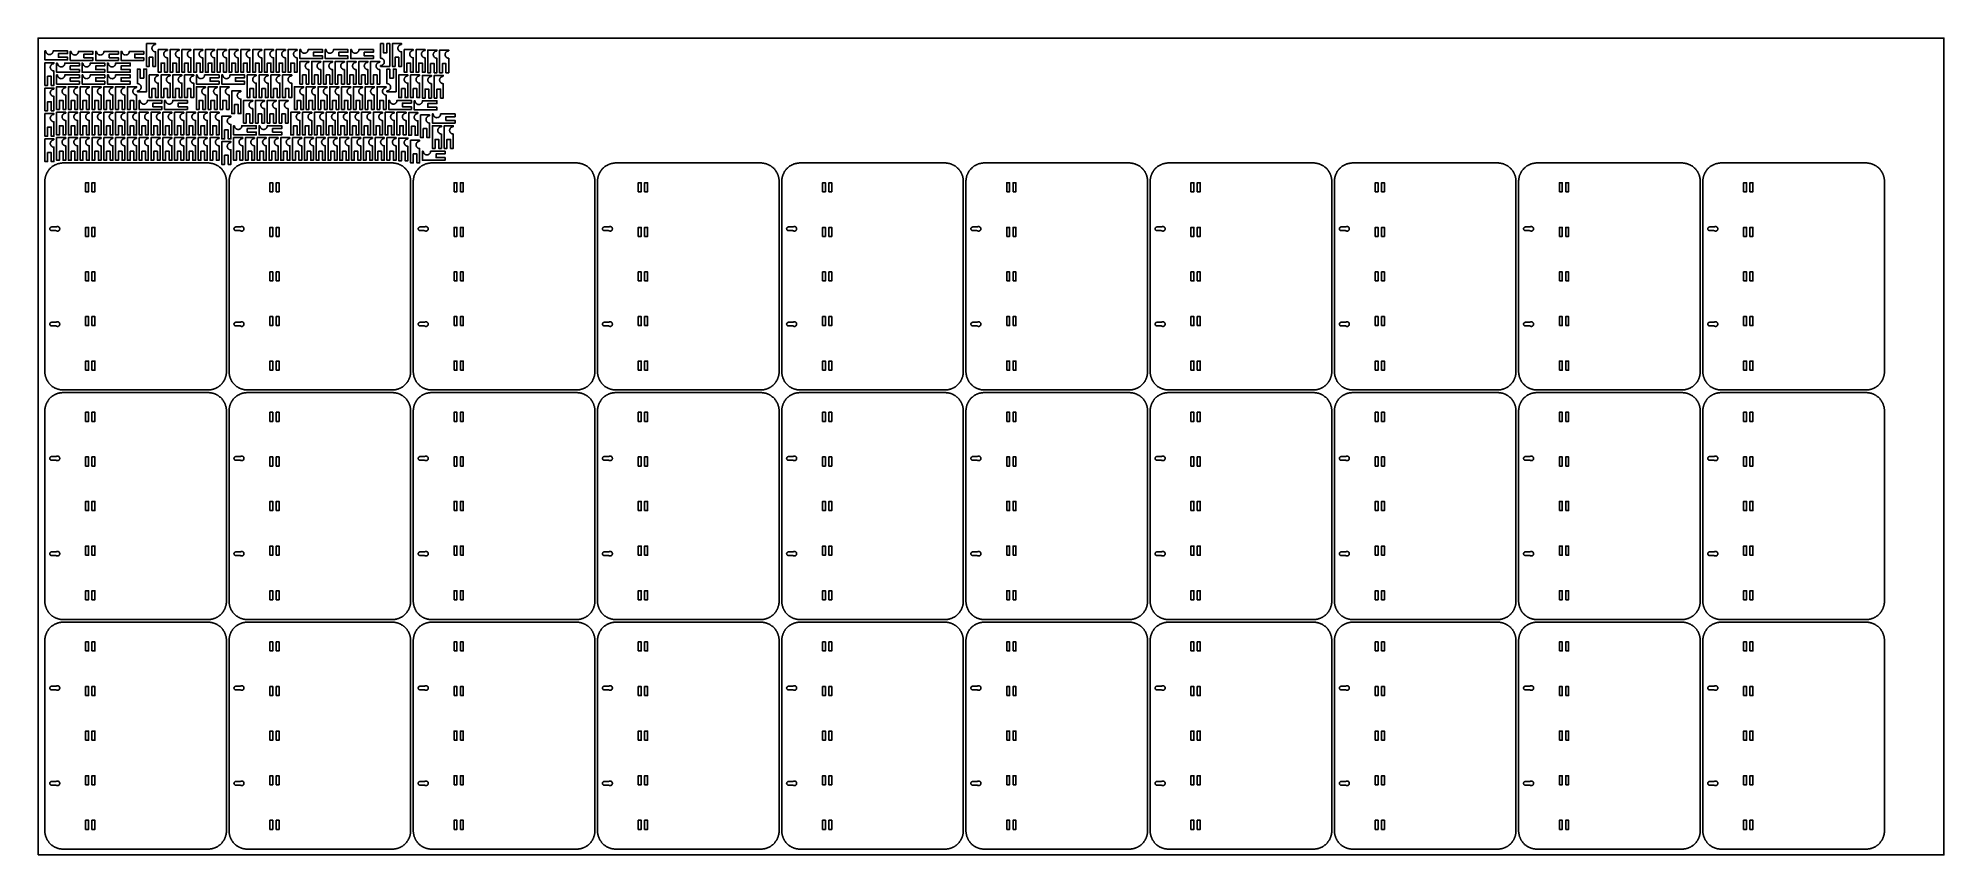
# Model space of a CAD drawing. Header units: millimetres. Extents: x 20698 to 22798, y 4792 to 5692.
import ezdxf

# ---------------------------------------------------------------- set-up
doc = ezdxf.new("R2010")
doc.units = ezdxf.units.MM
doc.layers.add('KEYHOLDER_ASPIRE', color=18, linetype='Continuous', true_color=0x4c0000)
doc.layers.add('Predeterminada', color=18, linetype='Continuous', true_color=0x000000)

msp = doc.modelspace()

# ---------------------------------------------------------------- linework, layer by layer
at = {"layer": 'KEYHOLDER_ASPIRE'}
for points in [[(20706.6, 5678.3), (20706.6, 5678.1), (20706.6, 5677.9), (20706.6, 5677.7), (20706.7, 5677.5), (20706.7, 5677.3), (20706.8, 5677.1), (20706.8, 5677), (20706.9, 5676.8), (20707, 5676.6), (20707.1, 5676.4), (20707.2, 5676.2), (20707.3, 5676.1), (20707.4, 5675.9), (20707.5, 5675.7), (20707.7, 5675.6), (20707.8, 5675.4), (20708, 5675.3), (20708.1, 5675.2), (20708.3, 5675), (20708.4, 5674.9), (20708.6, 5674.8), (20708.8, 5674.7), (20709, 5674.6), (20709.1, 5674.5), (20709.3, 5674.4), (20709.5, 5674.4), (20709.7, 5674.3), (20709.9, 5674.3), (20710.1, 5674.3), (20710.3, 5674.2), (20710.4, 5674.2), (20710.6, 5674.3), (20710.8, 5674.2), (20711, 5674.2), (20711.2, 5674.3), (20711.4, 5674.3), (20711.6, 5674.3), (20711.7, 5674.4), (20711.9, 5674.4), (20712.1, 5674.5), (20712.3, 5674.6), (20712.5, 5674.7), (20712.6, 5674.8), (20712.8, 5674.9), (20713, 5675), (20713.1, 5675.2), (20713.3, 5675.3), (20713.4, 5675.4), (20713.6, 5675.6), (20713.7, 5675.7), (20713.9, 5675.9), (20714, 5676.1), (20714.1, 5676.2), (20714.2, 5676.4), (20714.3, 5676.6), (20714.4, 5676.8), (20714.4, 5677), (20714.5, 5677.1), (20714.6, 5677.3), (20714.6, 5677.5), (20714.6, 5677.7), (20714.6, 5677.9), (20714.6, 5678.1), (20714.6, 5678.3), (20720.6, 5678.3), (20730.6, 5678.3), (20730.6, 5675.3), (20720.6, 5675.3), (20720.6, 5671.3), (20730.6, 5671.3), (20730.6, 5668.3), (20705.6, 5668.3), (20705.6, 5678.3)], [(20734.6, 5677.8), (20734.6, 5677.6), (20734.6, 5677.4), (20734.6, 5677.2), (20734.7, 5677), (20734.7, 5676.8), (20734.8, 5676.6), (20734.8, 5676.5), (20734.9, 5676.3), (20735, 5676.1), (20735.1, 5675.9), (20735.2, 5675.7), (20735.3, 5675.6), (20735.4, 5675.4), (20735.5, 5675.2), (20735.7, 5675.1), (20735.8, 5674.9), (20736, 5674.8), (20736.1, 5674.7), (20736.3, 5674.5), (20736.4, 5674.4), (20736.6, 5674.3), (20736.8, 5674.2), (20737, 5674.1), (20737.1, 5674), (20737.3, 5673.9), (20737.5, 5673.9), (20737.7, 5673.8), (20737.9, 5673.8), (20738.1, 5673.8), (20738.3, 5673.7), (20738.4, 5673.7), (20738.6, 5673.8), (20738.8, 5673.7), (20739, 5673.7), (20739.2, 5673.8), (20739.4, 5673.8), (20739.6, 5673.8), (20739.7, 5673.9), (20739.9, 5673.9), (20740.1, 5674), (20740.3, 5674.1), (20740.5, 5674.2), (20740.6, 5674.3), (20740.8, 5674.4), (20741, 5674.5), (20741.1, 5674.7), (20741.3, 5674.8), (20741.4, 5674.9), (20741.6, 5675.1), (20741.7, 5675.2), (20741.9, 5675.4), (20742, 5675.6), (20742.1, 5675.7), (20742.2, 5675.9), (20742.3, 5676.1), (20742.4, 5676.3), (20742.4, 5676.5), (20742.5, 5676.6), (20742.6, 5676.8), (20742.6, 5677), (20742.6, 5677.2), (20742.6, 5677.4), (20742.6, 5677.6), (20742.6, 5677.8), (20748.6, 5677.8), (20758.6, 5677.8), (20758.6, 5674.8), (20748.6, 5674.8), (20748.6, 5670.8), (20758.6, 5670.8), (20758.6, 5667.8), (20733.6, 5667.8), (20733.6, 5677.8)], [(20762.6, 5677.8), (20762.6, 5677.6), (20762.6, 5677.4), (20762.6, 5677.2), (20762.7, 5677), (20762.7, 5676.8), (20762.8, 5676.6), (20762.8, 5676.5), (20762.9, 5676.3), (20763, 5676.1), (20763.1, 5675.9), (20763.2, 5675.7), (20763.3, 5675.6), (20763.4, 5675.4), (20763.5, 5675.2), (20763.7, 5675.1), (20763.8, 5674.9), (20764, 5674.8), (20764.1, 5674.7), (20764.3, 5674.5), (20764.4, 5674.4), (20764.6, 5674.3), (20764.8, 5674.2), (20765, 5674.1), (20765.1, 5674), (20765.3, 5673.9), (20765.5, 5673.9), (20765.7, 5673.8), (20765.9, 5673.8), (20766.1, 5673.8), (20766.3, 5673.7), (20766.4, 5673.7), (20766.6, 5673.8), (20766.8, 5673.7), (20767, 5673.7), (20767.2, 5673.8), (20767.4, 5673.8), (20767.6, 5673.8), (20767.7, 5673.9), (20767.9, 5673.9), (20768.1, 5674), (20768.3, 5674.1), (20768.5, 5674.2), (20768.6, 5674.3), (20768.8, 5674.4), (20769, 5674.5), (20769.1, 5674.7), (20769.3, 5674.8), (20769.4, 5674.9), (20769.6, 5675.1), (20769.7, 5675.2), (20769.9, 5675.4), (20770, 5675.6), (20770.1, 5675.7), (20770.2, 5675.9), (20770.3, 5676.1), (20770.4, 5676.3), (20770.4, 5676.5), (20770.5, 5676.6), (20770.6, 5676.8), (20770.6, 5677), (20770.6, 5677.2), (20770.6, 5677.4), (20770.6, 5677.6), (20770.6, 5677.8), (20776.6, 5677.8), (20786.6, 5677.8), (20786.6, 5674.8), (20776.6, 5674.8), (20776.6, 5670.8), (20786.6, 5670.8), (20786.6, 5667.8), (20761.6, 5667.8), (20761.6, 5677.8)], [(20790.6, 5677.8), (20790.6, 5677.6), (20790.6, 5677.4), (20790.6, 5677.2), (20790.7, 5677), (20790.7, 5676.8), (20790.8, 5676.6), (20790.8, 5676.5), (20790.9, 5676.3), (20791, 5676.1), (20791.1, 5675.9), (20791.2, 5675.7), (20791.3, 5675.6), (20791.4, 5675.4), (20791.5, 5675.2), (20791.7, 5675.1), (20791.8, 5674.9), (20792, 5674.8), (20792.1, 5674.7), (20792.3, 5674.5), (20792.4, 5674.4), (20792.6, 5674.3), (20792.8, 5674.2), (20793, 5674.1), (20793.1, 5674), (20793.3, 5673.9), (20793.5, 5673.9), (20793.7, 5673.8), (20793.9, 5673.8), (20794.1, 5673.8), (20794.3, 5673.7), (20794.4, 5673.7), (20794.6, 5673.8), (20794.8, 5673.7), (20795, 5673.7), (20795.2, 5673.8), (20795.4, 5673.8), (20795.6, 5673.8), (20795.7, 5673.9), (20795.9, 5673.9), (20796.1, 5674), (20796.3, 5674.1), (20796.5, 5674.2), (20796.6, 5674.3), (20796.8, 5674.4), (20797, 5674.5), (20797.1, 5674.7), (20797.3, 5674.8), (20797.4, 5674.9), (20797.6, 5675.1), (20797.7, 5675.2), (20797.9, 5675.4), (20798, 5675.6), (20798.1, 5675.7), (20798.2, 5675.9), (20798.3, 5676.1), (20798.4, 5676.3), (20798.4, 5676.5), (20798.5, 5676.6), (20798.6, 5676.8), (20798.6, 5677), (20798.6, 5677.2), (20798.6, 5677.4), (20798.6, 5677.6), (20798.6, 5677.8), (20804.6, 5677.8), (20814.6, 5677.8), (20814.6, 5674.8), (20804.6, 5674.8), (20804.6, 5670.8), (20814.6, 5670.8), (20814.6, 5667.8), (20789.6, 5667.8), (20789.6, 5677.8)], [(20827.6, 5685.3), (20827.4, 5685.3), (20827.3, 5685.3), (20827.1, 5685.2), (20826.9, 5685.2), (20826.7, 5685.2), (20826.5, 5685.1), (20826.3, 5685.1), (20826.1, 5685), (20826, 5684.9), (20825.8, 5684.8), (20825.6, 5684.7), (20825.4, 5684.6), (20825.3, 5684.5), (20825.1, 5684.3), (20825, 5684.2), (20824.8, 5684.1), (20824.7, 5683.9), (20824.5, 5683.8), (20824.4, 5683.6), (20824.3, 5683.4), (20824.2, 5683.3), (20824.1, 5683.1), (20824, 5682.9), (20823.9, 5682.7), (20823.8, 5682.6), (20823.8, 5682.4), (20823.7, 5682.2), (20823.7, 5682), (20823.6, 5681.8), (20823.6, 5681.6), (20823.6, 5681.4), (20823.6, 5681.3), (20823.6, 5681.1), (20823.6, 5680.9), (20823.6, 5680.7), (20823.7, 5680.5), (20823.7, 5680.3), (20823.8, 5680.1), (20823.8, 5680), (20823.9, 5679.8), (20824, 5679.6), (20824.1, 5679.4), (20824.2, 5679.2), (20824.3, 5679.1), (20824.4, 5678.9), (20824.5, 5678.7), (20824.7, 5678.6), (20824.8, 5678.4), (20825, 5678.3), (20825.1, 5678.2), (20825.3, 5678), (20825.4, 5677.9), (20825.6, 5677.8), (20825.8, 5677.7), (20826, 5677.6), (20826.1, 5677.5), (20826.3, 5677.4), (20826.5, 5677.4), (20826.7, 5677.3), (20826.9, 5677.3), (20827.1, 5677.3), (20827.3, 5677.2), (20827.4, 5677.2), (20827.6, 5677.3), (20827.6, 5671.3), (20827.6, 5661.3), (20824.6, 5661.3), (20824.6, 5671.3), (20820.6, 5671.3), (20820.6, 5661.3), (20817.6, 5661.3), (20817.6, 5686.3), (20827.6, 5686.3)], [(20840.6, 5678.8), (20840.4, 5678.8), (20840.3, 5678.8), (20840.1, 5678.7), (20839.9, 5678.7), (20839.7, 5678.7), (20839.5, 5678.6), (20839.3, 5678.6), (20839.1, 5678.5), (20839, 5678.4), (20838.8, 5678.3), (20838.6, 5678.2), (20838.4, 5678.1), (20838.3, 5678), (20838.1, 5677.8), (20838, 5677.7), (20837.8, 5677.6), (20837.7, 5677.4), (20837.5, 5677.3), (20837.4, 5677.1), (20837.3, 5676.9), (20837.2, 5676.8), (20837.1, 5676.6), (20837, 5676.4), (20836.9, 5676.2), (20836.8, 5676.1), (20836.8, 5675.9), (20836.7, 5675.7), (20836.7, 5675.5), (20836.6, 5675.3), (20836.6, 5675.1), (20836.6, 5674.9), (20836.6, 5674.8), (20836.6, 5674.6), (20836.6, 5674.4), (20836.6, 5674.2), (20836.7, 5674), (20836.7, 5673.8), (20836.8, 5673.6), (20836.8, 5673.5), (20836.9, 5673.3), (20837, 5673.1), (20837.1, 5672.9), (20837.2, 5672.7), (20837.3, 5672.6), (20837.4, 5672.4), (20837.5, 5672.2), (20837.7, 5672.1), (20837.8, 5671.9), (20838, 5671.8), (20838.1, 5671.7), (20838.3, 5671.5), (20838.4, 5671.4), (20838.6, 5671.3), (20838.8, 5671.2), (20839, 5671.1), (20839.1, 5671), (20839.3, 5670.9), (20839.5, 5670.9), (20839.7, 5670.8), (20839.9, 5670.8), (20840.1, 5670.8), (20840.3, 5670.7), (20840.4, 5670.7), (20840.6, 5670.8), (20840.6, 5664.8), (20840.6, 5654.8), (20837.6, 5654.8), (20837.6, 5664.8), (20833.6, 5664.8), (20833.6, 5654.8), (20830.6, 5654.8), (20830.6, 5679.8), (20840.6, 5679.8)], [(20853.6, 5678.8), (20853.4, 5678.8), (20853.3, 5678.8), (20853.1, 5678.7), (20852.9, 5678.7), (20852.7, 5678.7), (20852.5, 5678.6), (20852.3, 5678.6), (20852.1, 5678.5), (20852, 5678.4), (20851.8, 5678.3), (20851.6, 5678.2), (20851.4, 5678.1), (20851.3, 5678), (20851.1, 5677.8), (20851, 5677.7), (20850.8, 5677.6), (20850.7, 5677.4), (20850.5, 5677.3), (20850.4, 5677.1), (20850.3, 5676.9), (20850.2, 5676.8), (20850.1, 5676.6), (20850, 5676.4), (20849.9, 5676.2), (20849.8, 5676.1), (20849.8, 5675.9), (20849.7, 5675.7), (20849.7, 5675.5), (20849.6, 5675.3), (20849.6, 5675.1), (20849.6, 5674.9), (20849.6, 5674.8), (20849.6, 5674.6), (20849.6, 5674.4), (20849.6, 5674.2), (20849.7, 5674), (20849.7, 5673.8), (20849.8, 5673.6), (20849.8, 5673.5), (20849.9, 5673.3), (20850, 5673.1), (20850.1, 5672.9), (20850.2, 5672.7), (20850.3, 5672.6), (20850.4, 5672.4), (20850.5, 5672.2), (20850.7, 5672.1), (20850.8, 5671.9), (20851, 5671.8), (20851.1, 5671.7), (20851.3, 5671.5), (20851.4, 5671.4), (20851.6, 5671.3), (20851.8, 5671.2), (20852, 5671.1), (20852.1, 5671), (20852.3, 5670.9), (20852.5, 5670.9), (20852.7, 5670.8), (20852.9, 5670.8), (20853.1, 5670.8), (20853.3, 5670.7), (20853.4, 5670.7), (20853.6, 5670.8), (20853.6, 5664.8), (20853.6, 5654.8), (20850.6, 5654.8), (20850.6, 5664.8), (20846.6, 5664.8), (20846.6, 5654.8), (20843.6, 5654.8), (20843.6, 5679.8), (20853.6, 5679.8)], [(20866.6, 5678.8), (20866.4, 5678.8), (20866.3, 5678.8), (20866.1, 5678.7), (20865.9, 5678.7), (20865.7, 5678.7), (20865.5, 5678.6), (20865.3, 5678.6), (20865.1, 5678.5), (20865, 5678.4), (20864.8, 5678.3), (20864.6, 5678.2), (20864.4, 5678.1), (20864.3, 5678), (20864.1, 5677.8), (20864, 5677.7), (20863.8, 5677.6), (20863.7, 5677.4), (20863.5, 5677.3), (20863.4, 5677.1), (20863.3, 5676.9), (20863.2, 5676.8), (20863.1, 5676.6), (20863, 5676.4), (20862.9, 5676.2), (20862.8, 5676.1), (20862.8, 5675.9), (20862.7, 5675.7), (20862.7, 5675.5), (20862.6, 5675.3), (20862.6, 5675.1), (20862.6, 5674.9), (20862.6, 5674.8), (20862.6, 5674.6), (20862.6, 5674.4), (20862.6, 5674.2), (20862.7, 5674), (20862.7, 5673.8), (20862.8, 5673.6), (20862.8, 5673.5), (20862.9, 5673.3), (20863, 5673.1), (20863.1, 5672.9), (20863.2, 5672.7), (20863.3, 5672.6), (20863.4, 5672.4), (20863.5, 5672.2), (20863.7, 5672.1), (20863.8, 5671.9), (20864, 5671.8), (20864.1, 5671.7), (20864.3, 5671.5), (20864.4, 5671.4), (20864.6, 5671.3), (20864.8, 5671.2), (20865, 5671.1), (20865.1, 5671), (20865.3, 5670.9), (20865.5, 5670.9), (20865.7, 5670.8), (20865.9, 5670.8), (20866.1, 5670.8), (20866.3, 5670.7), (20866.4, 5670.7), (20866.6, 5670.8), (20866.6, 5664.8), (20866.6, 5654.8), (20863.6, 5654.8), (20863.6, 5664.8), (20859.6, 5664.8), (20859.6, 5654.8), (20856.6, 5654.8), (20856.6, 5679.8), (20866.6, 5679.8)], [(20879.6, 5678.8), (20879.4, 5678.8), (20879.3, 5678.8), (20879.1, 5678.7), (20878.9, 5678.7), (20878.7, 5678.7), (20878.5, 5678.6), (20878.3, 5678.6), (20878.1, 5678.5), (20878, 5678.4), (20877.8, 5678.3), (20877.6, 5678.2), (20877.4, 5678.1), (20877.3, 5678), (20877.1, 5677.8), (20877, 5677.7), (20876.8, 5677.6), (20876.7, 5677.4), (20876.5, 5677.3), (20876.4, 5677.1), (20876.3, 5676.9), (20876.2, 5676.8), (20876.1, 5676.6), (20876, 5676.4), (20875.9, 5676.2), (20875.8, 5676.1), (20875.8, 5675.9), (20875.7, 5675.7), (20875.7, 5675.5), (20875.6, 5675.3), (20875.6, 5675.1), (20875.6, 5674.9), (20875.6, 5674.8), (20875.6, 5674.6), (20875.6, 5674.4), (20875.6, 5674.2), (20875.7, 5674), (20875.7, 5673.8), (20875.8, 5673.6), (20875.8, 5673.5), (20875.9, 5673.3), (20876, 5673.1), (20876.1, 5672.9), (20876.2, 5672.7), (20876.3, 5672.6), (20876.4, 5672.4), (20876.5, 5672.2), (20876.7, 5672.1), (20876.8, 5671.9), (20877, 5671.8), (20877.1, 5671.7), (20877.3, 5671.5), (20877.4, 5671.4), (20877.6, 5671.3), (20877.8, 5671.2), (20878, 5671.1), (20878.1, 5671), (20878.3, 5670.9), (20878.5, 5670.9), (20878.7, 5670.8), (20878.9, 5670.8), (20879.1, 5670.8), (20879.3, 5670.7), (20879.4, 5670.7), (20879.6, 5670.8), (20879.6, 5664.8), (20879.6, 5654.8), (20876.6, 5654.8), (20876.6, 5664.8), (20872.6, 5664.8), (20872.6, 5654.8), (20869.6, 5654.8), (20869.6, 5679.8), (20879.6, 5679.8)], [(20892.6, 5678.8), (20892.4, 5678.8), (20892.3, 5678.8), (20892.1, 5678.7), (20891.9, 5678.7), (20891.7, 5678.7), (20891.5, 5678.6), (20891.3, 5678.6), (20891.1, 5678.5), (20891, 5678.4), (20890.8, 5678.3), (20890.6, 5678.2), (20890.4, 5678.1), (20890.3, 5678), (20890.1, 5677.8), (20890, 5677.7), (20889.8, 5677.6), (20889.7, 5677.4), (20889.5, 5677.3), (20889.4, 5677.1), (20889.3, 5676.9), (20889.2, 5676.8), (20889.1, 5676.6), (20889, 5676.4), (20888.9, 5676.2), (20888.8, 5676.1), (20888.8, 5675.9), (20888.7, 5675.7), (20888.7, 5675.5), (20888.6, 5675.3), (20888.6, 5675.1), (20888.6, 5674.9), (20888.6, 5674.8), (20888.6, 5674.6), (20888.6, 5674.4), (20888.6, 5674.2), (20888.7, 5674), (20888.7, 5673.8), (20888.8, 5673.6), (20888.8, 5673.5), (20888.9, 5673.3), (20889, 5673.1), (20889.1, 5672.9), (20889.2, 5672.7), (20889.3, 5672.6), (20889.4, 5672.4), (20889.5, 5672.2), (20889.7, 5672.1), (20889.8, 5671.9), (20890, 5671.8), (20890.1, 5671.7), (20890.3, 5671.5), (20890.4, 5671.4), (20890.6, 5671.3), (20890.8, 5671.2), (20891, 5671.1), (20891.1, 5671), (20891.3, 5670.9), (20891.5, 5670.9), (20891.7, 5670.8), (20891.9, 5670.8), (20892.1, 5670.8), (20892.3, 5670.7), (20892.4, 5670.7), (20892.6, 5670.8), (20892.6, 5664.8), (20892.6, 5654.8), (20889.6, 5654.8), (20889.6, 5664.8), (20885.6, 5664.8), (20885.6, 5654.8), (20882.6, 5654.8), (20882.6, 5679.8), (20892.6, 5679.8)], [(20905.6, 5678.8), (20905.4, 5678.8), (20905.3, 5678.8), (20905.1, 5678.7), (20904.9, 5678.7), (20904.7, 5678.7), (20904.5, 5678.6), (20904.3, 5678.6), (20904.1, 5678.5), (20904, 5678.4), (20903.8, 5678.3), (20903.6, 5678.2), (20903.4, 5678.1), (20903.3, 5678), (20903.1, 5677.8), (20903, 5677.7), (20902.8, 5677.6), (20902.7, 5677.4), (20902.5, 5677.3), (20902.4, 5677.1), (20902.3, 5676.9), (20902.2, 5676.8), (20902.1, 5676.6), (20902, 5676.4), (20901.9, 5676.2), (20901.8, 5676.1), (20901.8, 5675.9), (20901.7, 5675.7), (20901.7, 5675.5), (20901.6, 5675.3), (20901.6, 5675.1), (20901.6, 5674.9), (20901.6, 5674.8), (20901.6, 5674.6), (20901.6, 5674.4), (20901.6, 5674.2), (20901.7, 5674), (20901.7, 5673.8), (20901.8, 5673.6), (20901.8, 5673.5), (20901.9, 5673.3), (20902, 5673.1), (20902.1, 5672.9), (20902.2, 5672.7), (20902.3, 5672.6), (20902.4, 5672.4), (20902.5, 5672.2), (20902.7, 5672.1), (20902.8, 5671.9), (20903, 5671.8), (20903.1, 5671.7), (20903.3, 5671.5), (20903.4, 5671.4), (20903.6, 5671.3), (20903.8, 5671.2), (20904, 5671.1), (20904.1, 5671), (20904.3, 5670.9), (20904.5, 5670.9), (20904.7, 5670.8), (20904.9, 5670.8), (20905.1, 5670.8), (20905.3, 5670.7), (20905.4, 5670.7), (20905.6, 5670.8), (20905.6, 5664.8), (20905.6, 5654.8), (20902.6, 5654.8), (20902.6, 5664.8), (20898.6, 5664.8), (20898.6, 5654.8), (20895.6, 5654.8), (20895.6, 5679.8), (20905.6, 5679.8)], [(20918.6, 5678.8), (20918.4, 5678.8), (20918.3, 5678.8), (20918.1, 5678.7), (20917.9, 5678.7), (20917.7, 5678.7), (20917.5, 5678.6), (20917.3, 5678.6), (20917.1, 5678.5), (20917, 5678.4), (20916.8, 5678.3), (20916.6, 5678.2), (20916.4, 5678.1), (20916.3, 5678), (20916.1, 5677.8), (20916, 5677.7), (20915.8, 5677.6), (20915.7, 5677.4), (20915.5, 5677.3), (20915.4, 5677.1), (20915.3, 5676.9), (20915.2, 5676.8), (20915.1, 5676.6), (20915, 5676.4), (20914.9, 5676.2), (20914.8, 5676.1), (20914.8, 5675.9), (20914.7, 5675.7), (20914.7, 5675.5), (20914.6, 5675.3), (20914.6, 5675.1), (20914.6, 5674.9), (20914.6, 5674.8), (20914.6, 5674.6), (20914.6, 5674.4), (20914.6, 5674.2), (20914.7, 5674), (20914.7, 5673.8), (20914.8, 5673.6), (20914.8, 5673.5), (20914.9, 5673.3), (20915, 5673.1), (20915.1, 5672.9), (20915.2, 5672.7), (20915.3, 5672.6), (20915.4, 5672.4), (20915.5, 5672.2), (20915.7, 5672.1), (20915.8, 5671.9), (20916, 5671.8), (20916.1, 5671.7), (20916.3, 5671.5), (20916.4, 5671.4), (20916.6, 5671.3), (20916.8, 5671.2), (20917, 5671.1), (20917.1, 5671), (20917.3, 5670.9), (20917.5, 5670.9), (20917.7, 5670.8), (20917.9, 5670.8), (20918.1, 5670.8), (20918.3, 5670.7), (20918.4, 5670.7), (20918.6, 5670.8), (20918.6, 5664.8), (20918.6, 5654.8), (20915.6, 5654.8), (20915.6, 5664.8), (20911.6, 5664.8), (20911.6, 5654.8), (20908.6, 5654.8), (20908.6, 5679.8), (20918.6, 5679.8)], [(20931.6, 5678.8), (20931.4, 5678.8), (20931.3, 5678.8), (20931.1, 5678.7), (20930.9, 5678.7), (20930.7, 5678.7), (20930.5, 5678.6), (20930.3, 5678.6), (20930.1, 5678.5), (20930, 5678.4), (20929.8, 5678.3), (20929.6, 5678.2), (20929.4, 5678.1), (20929.3, 5678), (20929.1, 5677.8), (20929, 5677.7), (20928.8, 5677.6), (20928.7, 5677.4), (20928.5, 5677.3), (20928.4, 5677.1), (20928.3, 5676.9), (20928.2, 5676.8), (20928.1, 5676.6), (20928, 5676.4), (20927.9, 5676.2), (20927.8, 5676.1), (20927.8, 5675.9), (20927.7, 5675.7), (20927.7, 5675.5), (20927.6, 5675.3), (20927.6, 5675.1), (20927.6, 5674.9), (20927.6, 5674.8), (20927.6, 5674.6), (20927.6, 5674.4), (20927.6, 5674.2), (20927.7, 5674), (20927.7, 5673.8), (20927.8, 5673.6), (20927.8, 5673.5), (20927.9, 5673.3), (20928, 5673.1), (20928.1, 5672.9), (20928.2, 5672.7), (20928.3, 5672.6), (20928.4, 5672.4), (20928.5, 5672.2), (20928.7, 5672.1), (20928.8, 5671.9), (20929, 5671.8), (20929.1, 5671.7), (20929.3, 5671.5), (20929.4, 5671.4), (20929.6, 5671.3), (20929.8, 5671.2), (20930, 5671.1), (20930.1, 5671), (20930.3, 5670.9), (20930.5, 5670.9), (20930.7, 5670.8), (20930.9, 5670.8), (20931.1, 5670.8), (20931.3, 5670.7), (20931.4, 5670.7), (20931.6, 5670.8), (20931.6, 5664.8), (20931.6, 5654.8), (20928.6, 5654.8), (20928.6, 5664.8), (20924.6, 5664.8), (20924.6, 5654.8), (20921.6, 5654.8), (20921.6, 5679.8), (20931.6, 5679.8)], [(20944.6, 5678.8), (20944.4, 5678.8), (20944.3, 5678.8), (20944.1, 5678.7), (20943.9, 5678.7), (20943.7, 5678.7), (20943.5, 5678.6), (20943.3, 5678.6), (20943.1, 5678.5), (20943, 5678.4), (20942.8, 5678.3), (20942.6, 5678.2), (20942.4, 5678.1), (20942.3, 5678), (20942.1, 5677.8), (20942, 5677.7), (20941.8, 5677.6), (20941.7, 5677.4), (20941.5, 5677.3), (20941.4, 5677.1), (20941.3, 5676.9), (20941.2, 5676.8), (20941.1, 5676.6), (20941, 5676.4), (20940.9, 5676.2), (20940.8, 5676.1), (20940.8, 5675.9), (20940.7, 5675.7), (20940.7, 5675.5), (20940.6, 5675.3), (20940.6, 5675.1), (20940.6, 5674.9), (20940.6, 5674.8), (20940.6, 5674.6), (20940.6, 5674.4), (20940.6, 5674.2), (20940.7, 5674), (20940.7, 5673.8), (20940.8, 5673.6), (20940.8, 5673.5), (20940.9, 5673.3), (20941, 5673.1), (20941.1, 5672.9), (20941.2, 5672.7), (20941.3, 5672.6), (20941.4, 5672.4), (20941.5, 5672.2), (20941.7, 5672.1), (20941.8, 5671.9), (20942, 5671.8), (20942.1, 5671.7), (20942.3, 5671.5), (20942.4, 5671.4), (20942.6, 5671.3), (20942.8, 5671.2), (20943, 5671.1), (20943.1, 5671), (20943.3, 5670.9), (20943.5, 5670.9), (20943.7, 5670.8), (20943.9, 5670.8), (20944.1, 5670.8), (20944.3, 5670.7), (20944.4, 5670.7), (20944.6, 5670.8), (20944.6, 5664.8), (20944.6, 5654.8), (20941.6, 5654.8), (20941.6, 5664.8), (20937.6, 5664.8), (20937.6, 5654.8), (20934.6, 5654.8), (20934.6, 5679.8), (20944.6, 5679.8)], [(20957.6, 5678.8), (20957.4, 5678.8), (20957.3, 5678.8), (20957.1, 5678.7), (20956.9, 5678.7), (20956.7, 5678.7), (20956.5, 5678.6), (20956.3, 5678.6), (20956.1, 5678.5), (20956, 5678.4), (20955.8, 5678.3), (20955.6, 5678.2), (20955.4, 5678.1), (20955.3, 5678), (20955.1, 5677.8), (20955, 5677.7), (20954.8, 5677.6), (20954.7, 5677.4), (20954.5, 5677.3), (20954.4, 5677.1), (20954.3, 5676.9), (20954.2, 5676.8), (20954.1, 5676.6), (20954, 5676.4), (20953.9, 5676.2), (20953.8, 5676.1), (20953.8, 5675.9), (20953.7, 5675.7), (20953.7, 5675.5), (20953.6, 5675.3), (20953.6, 5675.1), (20953.6, 5674.9), (20953.6, 5674.8), (20953.6, 5674.6), (20953.6, 5674.4), (20953.6, 5674.2), (20953.7, 5674), (20953.7, 5673.8), (20953.8, 5673.6), (20953.8, 5673.5), (20953.9, 5673.3), (20954, 5673.1), (20954.1, 5672.9), (20954.2, 5672.7), (20954.3, 5672.6), (20954.4, 5672.4), (20954.5, 5672.2), (20954.7, 5672.1), (20954.8, 5671.9), (20955, 5671.8), (20955.1, 5671.7), (20955.3, 5671.5), (20955.4, 5671.4), (20955.6, 5671.3), (20955.8, 5671.2), (20956, 5671.1), (20956.1, 5671), (20956.3, 5670.9), (20956.5, 5670.9), (20956.7, 5670.8), (20956.9, 5670.8), (20957.1, 5670.8), (20957.3, 5670.7), (20957.4, 5670.7), (20957.6, 5670.8), (20957.6, 5664.8), (20957.6, 5654.8), (20954.6, 5654.8), (20954.6, 5664.8), (20950.6, 5664.8), (20950.6, 5654.8), (20947.6, 5654.8), (20947.6, 5679.8), (20957.6, 5679.8)], [(20970.6, 5678.8), (20970.4, 5678.8), (20970.3, 5678.8), (20970.1, 5678.7), (20969.9, 5678.7), (20969.7, 5678.7), (20969.5, 5678.6), (20969.3, 5678.6), (20969.1, 5678.5), (20969, 5678.4), (20968.8, 5678.3), (20968.6, 5678.2), (20968.4, 5678.1), (20968.3, 5678), (20968.1, 5677.8), (20968, 5677.7), (20967.8, 5677.6), (20967.7, 5677.4), (20967.5, 5677.3), (20967.4, 5677.1), (20967.3, 5676.9), (20967.2, 5676.8), (20967.1, 5676.6), (20967, 5676.4), (20966.9, 5676.2), (20966.8, 5676.1), (20966.8, 5675.9), (20966.7, 5675.7), (20966.7, 5675.5), (20966.6, 5675.3), (20966.6, 5675.1), (20966.6, 5674.9), (20966.6, 5674.8), (20966.6, 5674.6), (20966.6, 5674.4), (20966.6, 5674.2), (20966.7, 5674), (20966.7, 5673.8), (20966.8, 5673.6), (20966.8, 5673.5), (20966.9, 5673.3), (20967, 5673.1), (20967.1, 5672.9), (20967.2, 5672.7), (20967.3, 5672.6), (20967.4, 5672.4), (20967.5, 5672.2), (20967.7, 5672.1), (20967.8, 5671.9), (20968, 5671.8), (20968.1, 5671.7), (20968.3, 5671.5), (20968.4, 5671.4), (20968.6, 5671.3), (20968.8, 5671.2), (20969, 5671.1), (20969.1, 5671), (20969.3, 5670.9), (20969.5, 5670.9), (20969.7, 5670.8), (20969.9, 5670.8), (20970.1, 5670.8), (20970.3, 5670.7), (20970.4, 5670.7), (20970.6, 5670.8), (20970.6, 5664.8), (20970.6, 5654.8), (20967.6, 5654.8), (20967.6, 5664.8), (20963.6, 5664.8), (20963.6, 5654.8), (20960.6, 5654.8), (20960.6, 5679.8), (20970.6, 5679.8)], [(20983.6, 5678.8), (20983.4, 5678.8), (20983.3, 5678.8), (20983.1, 5678.7), (20982.9, 5678.7), (20982.7, 5678.7), (20982.5, 5678.6), (20982.3, 5678.6), (20982.1, 5678.5), (20982, 5678.4), (20981.8, 5678.3), (20981.6, 5678.2), (20981.4, 5678.1), (20981.3, 5678), (20981.1, 5677.8), (20981, 5677.7), (20980.8, 5677.6), (20980.7, 5677.4), (20980.5, 5677.3), (20980.4, 5677.1), (20980.3, 5676.9), (20980.2, 5676.8), (20980.1, 5676.6), (20980, 5676.4), (20979.9, 5676.2), (20979.8, 5676.1), (20979.8, 5675.9), (20979.7, 5675.7), (20979.7, 5675.5), (20979.6, 5675.3), (20979.6, 5675.1), (20979.6, 5674.9), (20979.6, 5674.8), (20979.6, 5674.6), (20979.6, 5674.4), (20979.6, 5674.2), (20979.7, 5674), (20979.7, 5673.8), (20979.8, 5673.6), (20979.8, 5673.5), (20979.9, 5673.3), (20980, 5673.1), (20980.1, 5672.9), (20980.2, 5672.7), (20980.3, 5672.6), (20980.4, 5672.4), (20980.5, 5672.2), (20980.7, 5672.1), (20980.8, 5671.9), (20981, 5671.8), (20981.1, 5671.7), (20981.3, 5671.5), (20981.4, 5671.4), (20981.6, 5671.3), (20981.8, 5671.2), (20982, 5671.1), (20982.1, 5671), (20982.3, 5670.9), (20982.5, 5670.9), (20982.7, 5670.8), (20982.9, 5670.8), (20983.1, 5670.8), (20983.3, 5670.7), (20983.4, 5670.7), (20983.6, 5670.8), (20983.6, 5664.8), (20983.6, 5654.8), (20980.6, 5654.8), (20980.6, 5664.8), (20976.6, 5664.8), (20976.6, 5654.8), (20973.6, 5654.8), (20973.6, 5679.8), (20983.6, 5679.8)], [(20987.6, 5679.8), (20987.6, 5679.6), (20987.6, 5679.4), (20987.6, 5679.2), (20987.7, 5679), (20987.7, 5678.8), (20987.8, 5678.6), (20987.8, 5678.5), (20987.9, 5678.3), (20988, 5678.1), (20988.1, 5677.9), (20988.2, 5677.7), (20988.3, 5677.6), (20988.4, 5677.4), (20988.5, 5677.2), (20988.7, 5677.1), (20988.8, 5676.9), (20989, 5676.8), (20989.1, 5676.7), (20989.3, 5676.5), (20989.4, 5676.4), (20989.6, 5676.3), (20989.8, 5676.2), (20990, 5676.1), (20990.1, 5676), (20990.3, 5675.9), (20990.5, 5675.9), (20990.7, 5675.8), (20990.9, 5675.8), (20991.1, 5675.8), (20991.3, 5675.7), (20991.4, 5675.7), (20991.6, 5675.8), (20991.8, 5675.7), (20992, 5675.7), (20992.2, 5675.8), (20992.4, 5675.8), (20992.6, 5675.8), (20992.7, 5675.9), (20992.9, 5675.9), (20993.1, 5676), (20993.3, 5676.1), (20993.5, 5676.2), (20993.6, 5676.3), (20993.8, 5676.4), (20994, 5676.5), (20994.1, 5676.7), (20994.3, 5676.8), (20994.4, 5676.9), (20994.6, 5677.1), (20994.7, 5677.2), (20994.9, 5677.4), (20995, 5677.6), (20995.1, 5677.7), (20995.2, 5677.9), (20995.3, 5678.1), (20995.4, 5678.3), (20995.4, 5678.5), (20995.5, 5678.6), (20995.6, 5678.8), (20995.6, 5679), (20995.6, 5679.2), (20995.6, 5679.4), (20995.6, 5679.6), (20995.6, 5679.8), (21001.6, 5679.8), (21011.6, 5679.8), (21011.6, 5676.8), (21001.6, 5676.8), (21001.6, 5672.8), (21011.6, 5672.8), (21011.6, 5669.8), (20986.6, 5669.8), (20986.6, 5679.8)], [(21015.6, 5679.8), (21015.6, 5679.6), (21015.6, 5679.4), (21015.6, 5679.2), (21015.7, 5679), (21015.7, 5678.8), (21015.8, 5678.6), (21015.8, 5678.5), (21015.9, 5678.3), (21016, 5678.1), (21016.1, 5677.9), (21016.2, 5677.7), (21016.3, 5677.6), (21016.4, 5677.4), (21016.5, 5677.2), (21016.7, 5677.1), (21016.8, 5676.9), (21017, 5676.8), (21017.1, 5676.7), (21017.3, 5676.5), (21017.4, 5676.4), (21017.6, 5676.3), (21017.8, 5676.2), (21018, 5676.1), (21018.1, 5676), (21018.3, 5675.9), (21018.5, 5675.9), (21018.7, 5675.8), (21018.9, 5675.8), (21019.1, 5675.8), (21019.3, 5675.7), (21019.4, 5675.7), (21019.6, 5675.8), (21019.8, 5675.7), (21020, 5675.7), (21020.2, 5675.8), (21020.4, 5675.8), (21020.6, 5675.8), (21020.7, 5675.9), (21020.9, 5675.9), (21021.1, 5676), (21021.3, 5676.1), (21021.5, 5676.2), (21021.6, 5676.3), (21021.8, 5676.4), (21022, 5676.5), (21022.1, 5676.7), (21022.3, 5676.8), (21022.4, 5676.9), (21022.6, 5677.1), (21022.7, 5677.2), (21022.9, 5677.4), (21023, 5677.6), (21023.1, 5677.7), (21023.2, 5677.9), (21023.3, 5678.1), (21023.4, 5678.3), (21023.4, 5678.5), (21023.5, 5678.6), (21023.6, 5678.8), (21023.6, 5679), (21023.6, 5679.2), (21023.6, 5679.4), (21023.6, 5679.6), (21023.6, 5679.8), (21029.6, 5679.8), (21039.6, 5679.8), (21039.6, 5676.8), (21029.6, 5676.8), (21029.6, 5672.8), (21039.6, 5672.8), (21039.6, 5669.8), (21014.6, 5669.8), (21014.6, 5679.8)], [(21043.6, 5679.8), (21043.6, 5679.6), (21043.6, 5679.4), (21043.6, 5679.2), (21043.7, 5679), (21043.7, 5678.8), (21043.8, 5678.6), (21043.8, 5678.5), (21043.9, 5678.3), (21044, 5678.1), (21044.1, 5677.9), (21044.2, 5677.7), (21044.3, 5677.6), (21044.4, 5677.4), (21044.5, 5677.2), (21044.7, 5677.1), (21044.8, 5676.9), (21045, 5676.8), (21045.1, 5676.7), (21045.3, 5676.5), (21045.4, 5676.4), (21045.6, 5676.3), (21045.8, 5676.2), (21046, 5676.1), (21046.1, 5676), (21046.3, 5675.9), (21046.5, 5675.9), (21046.7, 5675.8), (21046.9, 5675.8), (21047.1, 5675.8), (21047.3, 5675.7), (21047.4, 5675.7), (21047.6, 5675.8), (21047.8, 5675.7), (21048, 5675.7), (21048.2, 5675.8), (21048.4, 5675.8), (21048.6, 5675.8), (21048.7, 5675.9), (21048.9, 5675.9), (21049.1, 5676), (21049.3, 5676.1), (21049.5, 5676.2), (21049.6, 5676.3), (21049.8, 5676.4), (21050, 5676.5), (21050.1, 5676.7), (21050.3, 5676.8), (21050.4, 5676.9), (21050.6, 5677.1), (21050.7, 5677.2), (21050.9, 5677.4), (21051, 5677.6), (21051.1, 5677.7), (21051.2, 5677.9), (21051.3, 5678.1), (21051.4, 5678.3), (21051.4, 5678.5), (21051.5, 5678.6), (21051.6, 5678.8), (21051.6, 5679), (21051.6, 5679.2), (21051.6, 5679.4), (21051.6, 5679.6), (21051.6, 5679.8), (21057.6, 5679.8), (21067.6, 5679.8), (21067.6, 5676.8), (21057.6, 5676.8), (21057.6, 5672.8), (21067.6, 5672.8), (21067.6, 5669.8), (21042.6, 5669.8), (21042.6, 5679.8)], [(21075.6, 5662.3), (21075.8, 5662.2), (21076, 5662.2), (21076.2, 5662.3), (21076.4, 5662.3), (21076.6, 5662.3), (21076.7, 5662.4), (21076.9, 5662.4), (21077.1, 5662.5), (21077.3, 5662.6), (21077.5, 5662.7), (21077.6, 5662.8), (21077.8, 5662.9), (21078, 5663), (21078.1, 5663.2), (21078.3, 5663.3), (21078.4, 5663.4), (21078.6, 5663.6), (21078.7, 5663.7), (21078.9, 5663.9), (21079, 5664.1), (21079.1, 5664.2), (21079.2, 5664.4), (21079.3, 5664.6), (21079.4, 5664.8), (21079.4, 5665), (21079.5, 5665.1), (21079.6, 5665.3), (21079.6, 5665.5), (21079.6, 5665.7), (21079.6, 5665.9), (21079.6, 5666.1), (21079.6, 5666.3), (21079.6, 5666.4), (21079.6, 5666.6), (21079.6, 5666.8), (21079.6, 5667), (21079.6, 5667.2), (21079.5, 5667.4), (21079.4, 5667.6), (21079.4, 5667.7), (21079.3, 5667.9), (21079.2, 5668.1), (21079.1, 5668.3), (21079, 5668.4), (21078.9, 5668.6), (21078.7, 5668.8), (21078.6, 5668.9), (21078.4, 5669.1), (21078.3, 5669.2), (21078.1, 5669.3), (21078, 5669.5), (21077.8, 5669.6), (21077.6, 5669.7), (21077.5, 5669.8), (21077.3, 5669.9), (21077.1, 5670), (21076.9, 5670.1), (21076.7, 5670.1), (21076.6, 5670.2), (21076.4, 5670.2), (21076.2, 5670.3), (21076, 5670.3), (21075.8, 5670.3), (21075.6, 5670.3), (21075.6, 5676.3), (21075.6, 5686.3), (21078.6, 5686.3), (21078.6, 5676.3), (21082.6, 5676.3), (21082.6, 5686.3), (21085.6, 5686.3), (21085.6, 5661.3), (21075.6, 5661.3)], [(21098.6, 5685.3), (21098.4, 5685.3), (21098.3, 5685.3), (21098.1, 5685.2), (21097.9, 5685.2), (21097.7, 5685.2), (21097.5, 5685.1), (21097.3, 5685.1), (21097.1, 5685), (21097, 5684.9), (21096.8, 5684.8), (21096.6, 5684.7), (21096.4, 5684.6), (21096.3, 5684.5), (21096.1, 5684.3), (21096, 5684.2), (21095.8, 5684.1), (21095.7, 5683.9), (21095.5, 5683.8), (21095.4, 5683.6), (21095.3, 5683.4), (21095.2, 5683.3), (21095.1, 5683.1), (21095, 5682.9), (21094.9, 5682.7), (21094.8, 5682.6), (21094.8, 5682.4), (21094.7, 5682.2), (21094.7, 5682), (21094.6, 5681.8), (21094.6, 5681.6), (21094.6, 5681.4), (21094.6, 5681.3), (21094.6, 5681.1), (21094.6, 5680.9), (21094.6, 5680.7), (21094.7, 5680.5), (21094.7, 5680.3), (21094.8, 5680.1), (21094.8, 5680), (21094.9, 5679.8), (21095, 5679.6), (21095.1, 5679.4), (21095.2, 5679.2), (21095.3, 5679.1), (21095.4, 5678.9), (21095.5, 5678.7), (21095.7, 5678.6), (21095.8, 5678.4), (21096, 5678.3), (21096.1, 5678.2), (21096.3, 5678), (21096.4, 5677.9), (21096.6, 5677.8), (21096.8, 5677.7), (21097, 5677.6), (21097.1, 5677.5), (21097.3, 5677.4), (21097.5, 5677.4), (21097.7, 5677.3), (21097.9, 5677.3), (21098.1, 5677.3), (21098.3, 5677.2), (21098.4, 5677.2), (21098.6, 5677.3), (21098.6, 5671.3), (21098.6, 5661.3), (21095.6, 5661.3), (21095.6, 5671.3), (21091.6, 5671.3), (21091.6, 5661.3), (21088.6, 5661.3), (21088.6, 5686.3), (21098.6, 5686.3)], [(21111.6, 5678.8), (21111.4, 5678.8), (21111.3, 5678.8), (21111.1, 5678.7), (21110.9, 5678.7), (21110.7, 5678.7), (21110.5, 5678.6), (21110.3, 5678.6), (21110.1, 5678.5), (21110, 5678.4), (21109.8, 5678.3), (21109.6, 5678.2), (21109.4, 5678.1), (21109.3, 5678), (21109.1, 5677.8), (21109, 5677.7), (21108.8, 5677.6), (21108.7, 5677.4), (21108.5, 5677.3), (21108.4, 5677.1), (21108.3, 5676.9), (21108.2, 5676.8), (21108.1, 5676.6), (21108, 5676.4), (21107.9, 5676.2), (21107.8, 5676.1), (21107.8, 5675.9), (21107.7, 5675.7), (21107.7, 5675.5), (21107.6, 5675.3), (21107.6, 5675.1), (21107.6, 5674.9), (21107.6, 5674.8), (21107.6, 5674.6), (21107.6, 5674.4), (21107.6, 5674.2), (21107.7, 5674), (21107.7, 5673.8), (21107.8, 5673.6), (21107.8, 5673.5), (21107.9, 5673.3), (21108, 5673.1), (21108.1, 5672.9), (21108.2, 5672.7), (21108.3, 5672.6), (21108.4, 5672.4), (21108.5, 5672.2), (21108.7, 5672.1), (21108.8, 5671.9), (21109, 5671.8), (21109.1, 5671.7), (21109.3, 5671.5), (21109.4, 5671.4), (21109.6, 5671.3), (21109.8, 5671.2), (21110, 5671.1), (21110.1, 5671), (21110.3, 5670.9), (21110.5, 5670.9), (21110.7, 5670.8), (21110.9, 5670.8), (21111.1, 5670.8), (21111.3, 5670.7), (21111.4, 5670.7), (21111.6, 5670.8), (21111.6, 5664.8), (21111.6, 5654.8), (21108.6, 5654.8), (21108.6, 5664.8), (21104.6, 5664.8), (21104.6, 5654.8), (21101.6, 5654.8), (21101.6, 5679.8), (21111.6, 5679.8)], [(21124.6, 5678.8), (21124.4, 5678.8), (21124.3, 5678.8), (21124.1, 5678.7), (21123.9, 5678.7), (21123.7, 5678.7), (21123.5, 5678.6), (21123.3, 5678.6), (21123.1, 5678.5), (21123, 5678.4), (21122.8, 5678.3), (21122.6, 5678.2), (21122.4, 5678.1), (21122.3, 5678), (21122.1, 5677.8), (21122, 5677.7), (21121.8, 5677.6), (21121.7, 5677.4), (21121.5, 5677.3), (21121.4, 5677.1), (21121.3, 5676.9), (21121.2, 5676.8), (21121.1, 5676.6), (21121, 5676.4), (21120.9, 5676.2), (21120.8, 5676.1), (21120.8, 5675.9), (21120.7, 5675.7), (21120.7, 5675.5), (21120.6, 5675.3), (21120.6, 5675.1), (21120.6, 5674.9), (21120.6, 5674.8), (21120.6, 5674.6), (21120.6, 5674.4), (21120.6, 5674.2), (21120.7, 5674), (21120.7, 5673.8), (21120.8, 5673.6), (21120.8, 5673.5), (21120.9, 5673.3), (21121, 5673.1), (21121.1, 5672.9), (21121.2, 5672.7), (21121.3, 5672.6), (21121.4, 5672.4), (21121.5, 5672.2), (21121.7, 5672.1), (21121.8, 5671.9), (21122, 5671.8), (21122.1, 5671.7), (21122.3, 5671.5), (21122.4, 5671.4), (21122.6, 5671.3), (21122.8, 5671.2), (21123, 5671.1), (21123.1, 5671), (21123.3, 5670.9), (21123.5, 5670.9), (21123.7, 5670.8), (21123.9, 5670.8), (21124.1, 5670.8), (21124.3, 5670.7), (21124.4, 5670.7), (21124.6, 5670.8), (21124.6, 5664.8), (21124.6, 5654.8), (21121.6, 5654.8), (21121.6, 5664.8), (21117.6, 5664.8), (21117.6, 5654.8), (21114.6, 5654.8), (21114.6, 5679.8), (21124.6, 5679.8)], [(21137.6, 5678.3), (21137.4, 5678.3), (21137.3, 5678.3), (21137.1, 5678.2), (21136.9, 5678.2), (21136.7, 5678.2), (21136.5, 5678.1), (21136.3, 5678.1), (21136.1, 5678), (21136, 5677.9), (21135.8, 5677.8), (21135.6, 5677.7), (21135.4, 5677.6), (21135.3, 5677.5), (21135.1, 5677.3), (21135, 5677.2), (21134.8, 5677.1), (21134.7, 5676.9), (21134.5, 5676.8), (21134.4, 5676.6), (21134.3, 5676.4), (21134.2, 5676.3), (21134.1, 5676.1), (21134, 5675.9), (21133.9, 5675.7), (21133.8, 5675.6), (21133.8, 5675.4), (21133.7, 5675.2), (21133.7, 5675), (21133.6, 5674.8), (21133.6, 5674.6), (21133.6, 5674.4), (21133.6, 5674.3), (21133.6, 5674.1), (21133.6, 5673.9), (21133.6, 5673.7), (21133.7, 5673.5), (21133.7, 5673.3), (21133.8, 5673.1), (21133.8, 5673), (21133.9, 5672.8), (21134, 5672.6), (21134.1, 5672.4), (21134.2, 5672.2), (21134.3, 5672.1), (21134.4, 5671.9), (21134.5, 5671.7), (21134.7, 5671.6), (21134.8, 5671.4), (21135, 5671.3), (21135.1, 5671.2), (21135.3, 5671), (21135.4, 5670.9), (21135.6, 5670.8), (21135.8, 5670.7), (21136, 5670.6), (21136.1, 5670.5), (21136.3, 5670.4), (21136.5, 5670.4), (21136.7, 5670.3), (21136.9, 5670.3), (21137.1, 5670.3), (21137.3, 5670.2), (21137.4, 5670.2), (21137.6, 5670.3), (21137.6, 5664.3), (21137.6, 5654.3), (21134.6, 5654.3), (21134.6, 5664.3), (21130.6, 5664.3), (21130.6, 5654.3), (21127.6, 5654.3), (21127.6, 5679.3), (21137.6, 5679.3)], [(21150.6, 5678.3), (21150.4, 5678.3), (21150.3, 5678.3), (21150.1, 5678.2), (21149.9, 5678.2), (21149.7, 5678.2), (21149.5, 5678.1), (21149.3, 5678.1), (21149.1, 5678), (21149, 5677.9), (21148.8, 5677.8), (21148.6, 5677.7), (21148.4, 5677.6), (21148.3, 5677.5), (21148.1, 5677.3), (21148, 5677.2), (21147.8, 5677.1), (21147.7, 5676.9), (21147.5, 5676.8), (21147.4, 5676.6), (21147.3, 5676.4), (21147.2, 5676.3), (21147.1, 5676.1), (21147, 5675.9), (21146.9, 5675.7), (21146.8, 5675.6), (21146.8, 5675.4), (21146.7, 5675.2), (21146.7, 5675), (21146.6, 5674.8), (21146.6, 5674.6), (21146.6, 5674.4), (21146.6, 5674.3), (21146.6, 5674.1), (21146.6, 5673.9), (21146.6, 5673.7), (21146.7, 5673.5), (21146.7, 5673.3), (21146.8, 5673.1), (21146.8, 5673), (21146.9, 5672.8), (21147, 5672.6), (21147.1, 5672.4), (21147.2, 5672.2), (21147.3, 5672.1), (21147.4, 5671.9), (21147.5, 5671.7), (21147.7, 5671.6), (21147.8, 5671.4), (21148, 5671.3), (21148.1, 5671.2), (21148.3, 5671), (21148.4, 5670.9), (21148.6, 5670.8), (21148.8, 5670.7), (21149, 5670.6), (21149.1, 5670.5), (21149.3, 5670.4), (21149.5, 5670.4), (21149.7, 5670.3), (21149.9, 5670.3), (21150.1, 5670.3), (21150.3, 5670.2), (21150.4, 5670.2), (21150.6, 5670.3), (21150.6, 5664.3), (21150.6, 5654.3), (21147.6, 5654.3), (21147.6, 5664.3), (21143.6, 5664.3), (21143.6, 5654.3), (21140.6, 5654.3), (21140.6, 5679.3), (21150.6, 5679.3)], [(20715.6, 5664.3), (20715.4, 5664.3), (20715.3, 5664.3), (20715.1, 5664.2), (20714.9, 5664.2), (20714.7, 5664.2), (20714.5, 5664.1), (20714.3, 5664.1), (20714.1, 5664), (20714, 5663.9), (20713.8, 5663.8), (20713.6, 5663.7), (20713.4, 5663.6), (20713.3, 5663.5), (20713.1, 5663.3), (20713, 5663.2), (20712.8, 5663.1), (20712.7, 5662.9), (20712.5, 5662.8), (20712.4, 5662.6), (20712.3, 5662.4), (20712.2, 5662.3), (20712.1, 5662.1), (20712, 5661.9), (20711.9, 5661.7), (20711.8, 5661.6), (20711.8, 5661.4), (20711.7, 5661.2), (20711.7, 5661), (20711.6, 5660.8), (20711.6, 5660.6), (20711.6, 5660.4), (20711.6, 5660.3), (20711.6, 5660.1), (20711.6, 5659.9), (20711.6, 5659.7), (20711.7, 5659.5), (20711.7, 5659.3), (20711.8, 5659.1), (20711.8, 5659), (20711.9, 5658.8), (20712, 5658.6), (20712.1, 5658.4), (20712.2, 5658.2), (20712.3, 5658.1), (20712.4, 5657.9), (20712.5, 5657.7), (20712.7, 5657.6), (20712.8, 5657.4), (20713, 5657.3), (20713.1, 5657.2), (20713.3, 5657), (20713.4, 5656.9), (20713.6, 5656.8), (20713.8, 5656.7), (20714, 5656.6), (20714.1, 5656.5), (20714.3, 5656.4), (20714.5, 5656.4), (20714.7, 5656.3), (20714.9, 5656.3), (20715.1, 5656.3), (20715.3, 5656.2), (20715.4, 5656.2), (20715.6, 5656.3), (20715.6, 5650.3), (20715.6, 5640.3), (20712.6, 5640.3), (20712.6, 5650.3), (20708.6, 5650.3), (20708.6, 5640.3), (20705.6, 5640.3), (20705.6, 5665.3), (20715.6, 5665.3)], [(20719.6, 5664.8), (20719.6, 5664.6), (20719.6, 5664.4), (20719.6, 5664.2), (20719.7, 5664), (20719.7, 5663.8), (20719.8, 5663.6), (20719.8, 5663.5), (20719.9, 5663.3), (20720, 5663.1), (20720.1, 5662.9), (20720.2, 5662.7), (20720.3, 5662.6), (20720.4, 5662.4), (20720.5, 5662.2), (20720.7, 5662.1), (20720.8, 5661.9), (20721, 5661.8), (20721.1, 5661.7), (20721.3, 5661.5), (20721.4, 5661.4), (20721.6, 5661.3), (20721.8, 5661.2), (20722, 5661.1), (20722.1, 5661), (20722.3, 5660.9), (20722.5, 5660.9), (20722.7, 5660.8), (20722.9, 5660.8), (20723.1, 5660.8), (20723.3, 5660.7), (20723.4, 5660.7), (20723.6, 5660.8), (20723.8, 5660.7), (20724, 5660.7), (20724.2, 5660.8), (20724.4, 5660.8), (20724.6, 5660.8), (20724.7, 5660.9), (20724.9, 5660.9), (20725.1, 5661), (20725.3, 5661.1), (20725.5, 5661.2), (20725.6, 5661.3), (20725.8, 5661.4), (20726, 5661.5), (20726.1, 5661.7), (20726.3, 5661.8), (20726.4, 5661.9), (20726.6, 5662.1), (20726.7, 5662.2), (20726.9, 5662.4), (20727, 5662.6), (20727.1, 5662.7), (20727.2, 5662.9), (20727.3, 5663.1), (20727.4, 5663.3), (20727.4, 5663.5), (20727.5, 5663.6), (20727.6, 5663.8), (20727.6, 5664), (20727.6, 5664.2), (20727.6, 5664.4), (20727.6, 5664.6), (20727.6, 5664.8), (20733.6, 5664.8), (20743.6, 5664.8), (20743.6, 5661.8), (20733.6, 5661.8), (20733.6, 5657.8), (20743.6, 5657.8), (20743.6, 5654.8), (20718.6, 5654.8), (20718.6, 5664.8)], [(20719.6, 5651.8), (20719.6, 5651.6), (20719.6, 5651.4), (20719.6, 5651.2), (20719.7, 5651), (20719.7, 5650.8), (20719.8, 5650.6), (20719.8, 5650.5), (20719.9, 5650.3), (20720, 5650.1), (20720.1, 5649.9), (20720.2, 5649.7), (20720.3, 5649.6), (20720.4, 5649.4), (20720.5, 5649.2), (20720.7, 5649.1), (20720.8, 5648.9), (20721, 5648.8), (20721.1, 5648.7), (20721.3, 5648.5), (20721.4, 5648.4), (20721.6, 5648.3), (20721.8, 5648.2), (20722, 5648.1), (20722.1, 5648), (20722.3, 5647.9), (20722.5, 5647.9), (20722.7, 5647.8), (20722.9, 5647.8), (20723.1, 5647.8), (20723.3, 5647.7), (20723.4, 5647.7), (20723.6, 5647.8), (20723.8, 5647.7), (20724, 5647.7), (20724.2, 5647.8), (20724.4, 5647.8), (20724.6, 5647.8), (20724.7, 5647.9), (20724.9, 5647.9), (20725.1, 5648), (20725.3, 5648.1), (20725.5, 5648.2), (20725.6, 5648.3), (20725.8, 5648.4), (20726, 5648.5), (20726.1, 5648.7), (20726.3, 5648.8), (20726.4, 5648.9), (20726.6, 5649.1), (20726.7, 5649.2), (20726.9, 5649.4), (20727, 5649.6), (20727.1, 5649.7), (20727.2, 5649.9), (20727.3, 5650.1), (20727.4, 5650.3), (20727.4, 5650.5), (20727.5, 5650.6), (20727.6, 5650.8), (20727.6, 5651), (20727.6, 5651.2), (20727.6, 5651.4), (20727.6, 5651.6), (20727.6, 5651.8), (20733.6, 5651.8), (20743.6, 5651.8), (20743.6, 5648.8), (20733.6, 5648.8), (20733.6, 5644.8), (20743.6, 5644.8), (20743.6, 5641.8), (20718.6, 5641.8), (20718.6, 5651.8)], [(20747.6, 5664.8), (20747.6, 5664.6), (20747.6, 5664.4), (20747.6, 5664.2), (20747.7, 5664), (20747.7, 5663.8), (20747.8, 5663.6), (20747.8, 5663.5), (20747.9, 5663.3), (20748, 5663.1), (20748.1, 5662.9), (20748.2, 5662.7), (20748.3, 5662.6), (20748.4, 5662.4), (20748.5, 5662.2), (20748.7, 5662.1), (20748.8, 5661.9), (20749, 5661.8), (20749.1, 5661.7), (20749.3, 5661.5), (20749.4, 5661.4), (20749.6, 5661.3), (20749.8, 5661.2), (20750, 5661.1), (20750.1, 5661), (20750.3, 5660.9), (20750.5, 5660.9), (20750.7, 5660.8), (20750.9, 5660.8), (20751.1, 5660.8), (20751.3, 5660.7), (20751.4, 5660.7), (20751.6, 5660.8), (20751.8, 5660.7), (20752, 5660.7), (20752.2, 5660.8), (20752.4, 5660.8), (20752.6, 5660.8), (20752.7, 5660.9), (20752.9, 5660.9), (20753.1, 5661), (20753.3, 5661.1), (20753.5, 5661.2), (20753.6, 5661.3), (20753.8, 5661.4), (20754, 5661.5), (20754.1, 5661.7), (20754.3, 5661.8), (20754.4, 5661.9), (20754.6, 5662.1), (20754.7, 5662.2), (20754.9, 5662.4), (20755, 5662.6), (20755.1, 5662.7), (20755.2, 5662.9), (20755.3, 5663.1), (20755.4, 5663.3), (20755.4, 5663.5), (20755.5, 5663.6), (20755.6, 5663.8), (20755.6, 5664), (20755.6, 5664.2), (20755.6, 5664.4), (20755.6, 5664.6), (20755.6, 5664.8), (20761.6, 5664.8), (20771.6, 5664.8), (20771.6, 5661.8), (20761.6, 5661.8), (20761.6, 5657.8), (20771.6, 5657.8), (20771.6, 5654.8), (20746.6, 5654.8), (20746.6, 5664.8)], [(20747.6, 5651.8), (20747.6, 5651.6), (20747.6, 5651.4), (20747.6, 5651.2), (20747.7, 5651), (20747.7, 5650.8), (20747.8, 5650.6), (20747.8, 5650.5), (20747.9, 5650.3), (20748, 5650.1), (20748.1, 5649.9), (20748.2, 5649.7), (20748.3, 5649.6), (20748.4, 5649.4), (20748.5, 5649.2), (20748.7, 5649.1), (20748.8, 5648.9), (20749, 5648.8), (20749.1, 5648.7), (20749.3, 5648.5), (20749.4, 5648.4), (20749.6, 5648.3), (20749.8, 5648.2), (20750, 5648.1), (20750.1, 5648), (20750.3, 5647.9), (20750.5, 5647.9), (20750.7, 5647.8), (20750.9, 5647.8), (20751.1, 5647.8), (20751.3, 5647.7), (20751.4, 5647.7), (20751.6, 5647.8), (20751.8, 5647.7), (20752, 5647.7), (20752.2, 5647.8), (20752.4, 5647.8), (20752.6, 5647.8), (20752.7, 5647.9), (20752.9, 5647.9), (20753.1, 5648), (20753.3, 5648.1), (20753.5, 5648.2), (20753.6, 5648.3), (20753.8, 5648.4), (20754, 5648.5), (20754.1, 5648.7), (20754.3, 5648.8), (20754.4, 5648.9), (20754.6, 5649.1), (20754.7, 5649.2), (20754.9, 5649.4), (20755, 5649.6), (20755.1, 5649.7), (20755.2, 5649.9), (20755.3, 5650.1), (20755.4, 5650.3), (20755.4, 5650.5), (20755.5, 5650.6), (20755.6, 5650.8), (20755.6, 5651), (20755.6, 5651.2), (20755.6, 5651.4), (20755.6, 5651.6), (20755.6, 5651.8), (20761.6, 5651.8), (20771.6, 5651.8), (20771.6, 5648.8), (20761.6, 5648.8), (20761.6, 5644.8), (20771.6, 5644.8), (20771.6, 5641.8), (20746.6, 5641.8), (20746.6, 5651.8)], [(20775.6, 5664.8), (20775.6, 5664.6), (20775.6, 5664.4), (20775.6, 5664.2), (20775.7, 5664), (20775.7, 5663.8), (20775.8, 5663.6), (20775.8, 5663.5), (20775.9, 5663.3), (20776, 5663.1), (20776.1, 5662.9), (20776.2, 5662.7), (20776.3, 5662.6), (20776.4, 5662.4), (20776.5, 5662.2), (20776.7, 5662.1), (20776.8, 5661.9), (20777, 5661.8), (20777.1, 5661.7), (20777.3, 5661.5), (20777.4, 5661.4), (20777.6, 5661.3), (20777.8, 5661.2), (20778, 5661.1), (20778.1, 5661), (20778.3, 5660.9), (20778.5, 5660.9), (20778.7, 5660.8), (20778.9, 5660.8), (20779.1, 5660.8), (20779.3, 5660.7), (20779.4, 5660.7), (20779.6, 5660.8), (20779.8, 5660.7), (20780, 5660.7), (20780.2, 5660.8), (20780.4, 5660.8), (20780.6, 5660.8), (20780.7, 5660.9), (20780.9, 5660.9), (20781.1, 5661), (20781.3, 5661.1), (20781.5, 5661.2), (20781.6, 5661.3), (20781.8, 5661.4), (20782, 5661.5), (20782.1, 5661.7), (20782.3, 5661.8), (20782.4, 5661.9), (20782.6, 5662.1), (20782.7, 5662.2), (20782.9, 5662.4), (20783, 5662.6), (20783.1, 5662.7), (20783.2, 5662.9), (20783.3, 5663.1), (20783.4, 5663.3), (20783.4, 5663.5), (20783.5, 5663.6), (20783.6, 5663.8), (20783.6, 5664), (20783.6, 5664.2), (20783.6, 5664.4), (20783.6, 5664.6), (20783.6, 5664.8), (20789.6, 5664.8), (20799.6, 5664.8), (20799.6, 5661.8), (20789.6, 5661.8), (20789.6, 5657.8), (20799.6, 5657.8), (20799.6, 5654.8), (20774.6, 5654.8), (20774.6, 5664.8)], [(20775.6, 5651.8), (20775.6, 5651.6), (20775.6, 5651.4), (20775.6, 5651.2), (20775.7, 5651), (20775.7, 5650.8), (20775.8, 5650.6), (20775.8, 5650.5), (20775.9, 5650.3), (20776, 5650.1), (20776.1, 5649.9), (20776.2, 5649.7), (20776.3, 5649.6), (20776.4, 5649.4), (20776.5, 5649.2), (20776.7, 5649.1), (20776.8, 5648.9), (20777, 5648.8), (20777.1, 5648.7), (20777.3, 5648.5), (20777.4, 5648.4), (20777.6, 5648.3), (20777.8, 5648.2), (20778, 5648.1), (20778.1, 5648), (20778.3, 5647.9), (20778.5, 5647.9), (20778.7, 5647.8), (20778.9, 5647.8), (20779.1, 5647.8), (20779.3, 5647.7), (20779.4, 5647.7), (20779.6, 5647.8), (20779.8, 5647.7), (20780, 5647.7), (20780.2, 5647.8), (20780.4, 5647.8), (20780.6, 5647.8), (20780.7, 5647.9), (20780.9, 5647.9), (20781.1, 5648), (20781.3, 5648.1), (20781.5, 5648.2), (20781.6, 5648.3), (20781.8, 5648.4), (20782, 5648.5), (20782.1, 5648.7), (20782.3, 5648.8), (20782.4, 5648.9), (20782.6, 5649.1), (20782.7, 5649.2), (20782.9, 5649.4), (20783, 5649.6), (20783.1, 5649.7), (20783.2, 5649.9), (20783.3, 5650.1), (20783.4, 5650.3), (20783.4, 5650.5), (20783.5, 5650.6), (20783.6, 5650.8), (20783.6, 5651), (20783.6, 5651.2), (20783.6, 5651.4), (20783.6, 5651.6), (20783.6, 5651.8), (20789.6, 5651.8), (20799.6, 5651.8), (20799.6, 5648.8), (20789.6, 5648.8), (20789.6, 5644.8), (20799.6, 5644.8), (20799.6, 5641.8), (20774.6, 5641.8), (20774.6, 5651.8)], [(20807.6, 5634.3), (20807.8, 5634.2), (20808, 5634.2), (20808.2, 5634.3), (20808.4, 5634.3), (20808.6, 5634.3), (20808.7, 5634.4), (20808.9, 5634.4), (20809.1, 5634.5), (20809.3, 5634.6), (20809.5, 5634.7), (20809.6, 5634.8), (20809.8, 5634.9), (20810, 5635), (20810.1, 5635.2), (20810.3, 5635.3), (20810.4, 5635.4), (20810.6, 5635.6), (20810.7, 5635.7), (20810.9, 5635.9), (20811, 5636.1), (20811.1, 5636.2), (20811.2, 5636.4), (20811.3, 5636.6), (20811.4, 5636.8), (20811.4, 5637), (20811.5, 5637.1), (20811.6, 5637.3), (20811.6, 5637.5), (20811.6, 5637.7), (20811.6, 5637.9), (20811.6, 5638.1), (20811.6, 5638.3), (20811.6, 5638.4), (20811.6, 5638.6), (20811.6, 5638.8), (20811.6, 5639), (20811.6, 5639.2), (20811.5, 5639.4), (20811.4, 5639.6), (20811.4, 5639.7), (20811.3, 5639.9), (20811.2, 5640.1), (20811.1, 5640.3), (20811, 5640.4), (20810.9, 5640.6), (20810.7, 5640.8), (20810.6, 5640.9), (20810.4, 5641.1), (20810.3, 5641.2), (20810.1, 5641.3), (20810, 5641.5), (20809.8, 5641.6), (20809.6, 5641.7), (20809.5, 5641.8), (20809.3, 5641.9), (20809.1, 5642), (20808.9, 5642.1), (20808.7, 5642.1), (20808.6, 5642.2), (20808.4, 5642.2), (20808.2, 5642.3), (20808, 5642.3), (20807.8, 5642.3), (20807.6, 5642.3), (20807.6, 5648.3), (20807.6, 5658.3), (20810.6, 5658.3), (20810.6, 5648.3), (20814.6, 5648.3), (20814.6, 5658.3), (20817.6, 5658.3), (20817.6, 5633.3), (20807.6, 5633.3)], [(20830.6, 5650.8), (20830.4, 5650.8), (20830.3, 5650.8), (20830.1, 5650.7), (20829.9, 5650.7), (20829.7, 5650.7), (20829.5, 5650.6), (20829.3, 5650.6), (20829.1, 5650.5), (20829, 5650.4), (20828.8, 5650.3), (20828.6, 5650.2), (20828.4, 5650.1), (20828.3, 5650), (20828.1, 5649.8), (20828, 5649.7), (20827.8, 5649.6), (20827.7, 5649.4), (20827.5, 5649.3), (20827.4, 5649.1), (20827.3, 5648.9), (20827.2, 5648.8), (20827.1, 5648.6), (20827, 5648.4), (20826.9, 5648.2), (20826.8, 5648.1), (20826.8, 5647.9), (20826.7, 5647.7), (20826.7, 5647.5), (20826.6, 5647.3), (20826.6, 5647.1), (20826.6, 5646.9), (20826.6, 5646.8), (20826.6, 5646.6), (20826.6, 5646.4), (20826.6, 5646.2), (20826.7, 5646), (20826.7, 5645.8), (20826.8, 5645.6), (20826.8, 5645.5), (20826.9, 5645.3), (20827, 5645.1), (20827.1, 5644.9), (20827.2, 5644.7), (20827.3, 5644.6), (20827.4, 5644.4), (20827.5, 5644.2), (20827.7, 5644.1), (20827.8, 5643.9), (20828, 5643.8), (20828.1, 5643.7), (20828.3, 5643.5), (20828.4, 5643.4), (20828.6, 5643.3), (20828.8, 5643.2), (20829, 5643.1), (20829.1, 5643), (20829.3, 5642.9), (20829.5, 5642.9), (20829.7, 5642.8), (20829.9, 5642.8), (20830.1, 5642.8), (20830.3, 5642.7), (20830.4, 5642.7), (20830.6, 5642.8), (20830.6, 5636.8), (20830.6, 5626.8), (20827.6, 5626.8), (20827.6, 5636.8), (20823.6, 5636.8), (20823.6, 5626.8), (20820.6, 5626.8), (20820.6, 5651.8), (20830.6, 5651.8)], [(20843.6, 5650.8), (20843.4, 5650.8), (20843.3, 5650.8), (20843.1, 5650.7), (20842.9, 5650.7), (20842.7, 5650.7), (20842.5, 5650.6), (20842.3, 5650.6), (20842.1, 5650.5), (20842, 5650.4), (20841.8, 5650.3), (20841.6, 5650.2), (20841.4, 5650.1), (20841.3, 5650), (20841.1, 5649.8), (20841, 5649.7), (20840.8, 5649.6), (20840.7, 5649.4), (20840.5, 5649.3), (20840.4, 5649.1), (20840.3, 5648.9), (20840.2, 5648.8), (20840.1, 5648.6), (20840, 5648.4), (20839.9, 5648.2), (20839.8, 5648.1), (20839.8, 5647.9), (20839.7, 5647.7), (20839.7, 5647.5), (20839.6, 5647.3), (20839.6, 5647.1), (20839.6, 5646.9), (20839.6, 5646.8), (20839.6, 5646.6), (20839.6, 5646.4), (20839.6, 5646.2), (20839.7, 5646), (20839.7, 5645.8), (20839.8, 5645.6), (20839.8, 5645.5), (20839.9, 5645.3), (20840, 5645.1), (20840.1, 5644.9), (20840.2, 5644.7), (20840.3, 5644.6), (20840.4, 5644.4), (20840.5, 5644.2), (20840.7, 5644.1), (20840.8, 5643.9), (20841, 5643.8), (20841.1, 5643.7), (20841.3, 5643.5), (20841.4, 5643.4), (20841.6, 5643.3), (20841.8, 5643.2), (20842, 5643.1), (20842.1, 5643), (20842.3, 5642.9), (20842.5, 5642.9), (20842.7, 5642.8), (20842.9, 5642.8), (20843.1, 5642.8), (20843.3, 5642.7), (20843.4, 5642.7), (20843.6, 5642.8), (20843.6, 5636.8), (20843.6, 5626.8), (20840.6, 5626.8), (20840.6, 5636.8), (20836.6, 5636.8), (20836.6, 5626.8), (20833.6, 5626.8), (20833.6, 5651.8), (20843.6, 5651.8)], [(20856.6, 5650.8), (20856.4, 5650.8), (20856.3, 5650.8), (20856.1, 5650.7), (20855.9, 5650.7), (20855.7, 5650.7), (20855.5, 5650.6), (20855.3, 5650.6), (20855.1, 5650.5), (20855, 5650.4), (20854.8, 5650.3), (20854.6, 5650.2), (20854.4, 5650.1), (20854.3, 5650), (20854.1, 5649.8), (20854, 5649.7), (20853.8, 5649.6), (20853.7, 5649.4), (20853.5, 5649.3), (20853.4, 5649.1), (20853.3, 5648.9), (20853.2, 5648.8), (20853.1, 5648.6), (20853, 5648.4), (20852.9, 5648.2), (20852.8, 5648.1), (20852.8, 5647.9), (20852.7, 5647.7), (20852.7, 5647.5), (20852.6, 5647.3), (20852.6, 5647.1), (20852.6, 5646.9), (20852.6, 5646.8), (20852.6, 5646.6), (20852.6, 5646.4), (20852.6, 5646.2), (20852.7, 5646), (20852.7, 5645.8), (20852.8, 5645.6), (20852.8, 5645.5), (20852.9, 5645.3), (20853, 5645.1), (20853.1, 5644.9), (20853.2, 5644.7), (20853.3, 5644.6), (20853.4, 5644.4), (20853.5, 5644.2), (20853.7, 5644.1), (20853.8, 5643.9), (20854, 5643.8), (20854.1, 5643.7), (20854.3, 5643.5), (20854.4, 5643.4), (20854.6, 5643.3), (20854.8, 5643.2), (20855, 5643.1), (20855.1, 5643), (20855.3, 5642.9), (20855.5, 5642.9), (20855.7, 5642.8), (20855.9, 5642.8), (20856.1, 5642.8), (20856.3, 5642.7), (20856.4, 5642.7), (20856.6, 5642.8), (20856.6, 5636.8), (20856.6, 5626.8), (20853.6, 5626.8), (20853.6, 5636.8), (20849.6, 5636.8), (20849.6, 5626.8), (20846.6, 5626.8), (20846.6, 5651.8), (20856.6, 5651.8)], [(20869.6, 5650.8), (20869.4, 5650.8), (20869.3, 5650.8), (20869.1, 5650.7), (20868.9, 5650.7), (20868.7, 5650.7), (20868.5, 5650.6), (20868.3, 5650.6), (20868.1, 5650.5), (20868, 5650.4), (20867.8, 5650.3), (20867.6, 5650.2), (20867.4, 5650.1), (20867.3, 5650), (20867.1, 5649.8), (20867, 5649.7), (20866.8, 5649.6), (20866.7, 5649.4), (20866.5, 5649.3), (20866.4, 5649.1), (20866.3, 5648.9), (20866.2, 5648.8), (20866.1, 5648.6), (20866, 5648.4), (20865.9, 5648.2), (20865.8, 5648.1), (20865.8, 5647.9), (20865.7, 5647.7), (20865.7, 5647.5), (20865.6, 5647.3), (20865.6, 5647.1), (20865.6, 5646.9), (20865.6, 5646.8), (20865.6, 5646.6), (20865.6, 5646.4), (20865.6, 5646.2), (20865.7, 5646), (20865.7, 5645.8), (20865.8, 5645.6), (20865.8, 5645.5), (20865.9, 5645.3), (20866, 5645.1), (20866.1, 5644.9), (20866.2, 5644.7), (20866.3, 5644.6), (20866.4, 5644.4), (20866.5, 5644.2), (20866.7, 5644.1), (20866.8, 5643.9), (20867, 5643.8), (20867.1, 5643.7), (20867.3, 5643.5), (20867.4, 5643.4), (20867.6, 5643.3), (20867.8, 5643.2), (20868, 5643.1), (20868.1, 5643), (20868.3, 5642.9), (20868.5, 5642.9), (20868.7, 5642.8), (20868.9, 5642.8), (20869.1, 5642.8), (20869.3, 5642.7), (20869.4, 5642.7), (20869.6, 5642.8), (20869.6, 5636.8), (20869.6, 5626.8), (20866.6, 5626.8), (20866.6, 5636.8), (20862.6, 5636.8), (20862.6, 5626.8), (20859.6, 5626.8), (20859.6, 5651.8), (20869.6, 5651.8)], [(20873.6, 5651.8), (20873.6, 5651.6), (20873.6, 5651.4), (20873.6, 5651.2), (20873.7, 5651), (20873.7, 5650.8), (20873.8, 5650.6), (20873.8, 5650.5), (20873.9, 5650.3), (20874, 5650.1), (20874.1, 5649.9), (20874.2, 5649.7), (20874.3, 5649.6), (20874.4, 5649.4), (20874.5, 5649.2), (20874.7, 5649.1), (20874.8, 5648.9), (20875, 5648.8), (20875.1, 5648.7), (20875.3, 5648.5), (20875.4, 5648.4), (20875.6, 5648.3), (20875.8, 5648.2), (20876, 5648.1), (20876.1, 5648), (20876.3, 5647.9), (20876.5, 5647.9), (20876.7, 5647.8), (20876.9, 5647.8), (20877.1, 5647.8), (20877.3, 5647.7), (20877.4, 5647.7), (20877.6, 5647.8), (20877.8, 5647.7), (20878, 5647.7), (20878.2, 5647.8), (20878.4, 5647.8), (20878.6, 5647.8), (20878.7, 5647.9), (20878.9, 5647.9), (20879.1, 5648), (20879.3, 5648.1), (20879.5, 5648.2), (20879.6, 5648.3), (20879.8, 5648.4), (20880, 5648.5), (20880.1, 5648.7), (20880.3, 5648.8), (20880.4, 5648.9), (20880.6, 5649.1), (20880.7, 5649.2), (20880.9, 5649.4), (20881, 5649.6), (20881.1, 5649.7), (20881.2, 5649.9), (20881.3, 5650.1), (20881.4, 5650.3), (20881.4, 5650.5), (20881.5, 5650.6), (20881.6, 5650.8), (20881.6, 5651), (20881.6, 5651.2), (20881.6, 5651.4), (20881.6, 5651.6), (20881.6, 5651.8), (20887.6, 5651.8), (20897.6, 5651.8), (20897.6, 5648.8), (20887.6, 5648.8), (20887.6, 5644.8), (20897.6, 5644.8), (20897.6, 5641.8), (20872.6, 5641.8), (20872.6, 5651.8)], [(20901.6, 5651.8), (20901.6, 5651.6), (20901.6, 5651.4), (20901.6, 5651.2), (20901.7, 5651), (20901.7, 5650.8), (20901.8, 5650.6), (20901.8, 5650.5), (20901.9, 5650.3), (20902, 5650.1), (20902.1, 5649.9), (20902.2, 5649.7), (20902.3, 5649.6), (20902.4, 5649.4), (20902.5, 5649.2), (20902.7, 5649.1), (20902.8, 5648.9), (20903, 5648.8), (20903.1, 5648.7), (20903.3, 5648.5), (20903.4, 5648.4), (20903.6, 5648.3), (20903.8, 5648.2), (20904, 5648.1), (20904.1, 5648), (20904.3, 5647.9), (20904.5, 5647.9), (20904.7, 5647.8), (20904.9, 5647.8), (20905.1, 5647.8), (20905.3, 5647.7), (20905.4, 5647.7), (20905.6, 5647.8), (20905.8, 5647.7), (20906, 5647.7), (20906.2, 5647.8), (20906.4, 5647.8), (20906.6, 5647.8), (20906.7, 5647.9), (20906.9, 5647.9), (20907.1, 5648), (20907.3, 5648.1), (20907.5, 5648.2), (20907.6, 5648.3), (20907.8, 5648.4), (20908, 5648.5), (20908.1, 5648.7), (20908.3, 5648.8), (20908.4, 5648.9), (20908.6, 5649.1), (20908.7, 5649.2), (20908.9, 5649.4), (20909, 5649.6), (20909.1, 5649.7), (20909.2, 5649.9), (20909.3, 5650.1), (20909.4, 5650.3), (20909.4, 5650.5), (20909.5, 5650.6), (20909.6, 5650.8), (20909.6, 5651), (20909.6, 5651.2), (20909.6, 5651.4), (20909.6, 5651.6), (20909.6, 5651.8), (20915.6, 5651.8), (20925.6, 5651.8), (20925.6, 5648.8), (20915.6, 5648.8), (20915.6, 5644.8), (20925.6, 5644.8), (20925.6, 5641.8), (20900.6, 5641.8), (20900.6, 5651.8)], [(20938.6, 5650.8), (20938.4, 5650.8), (20938.3, 5650.8), (20938.1, 5650.7), (20937.9, 5650.7), (20937.7, 5650.7), (20937.5, 5650.6), (20937.3, 5650.6), (20937.1, 5650.5), (20937, 5650.4), (20936.8, 5650.3), (20936.6, 5650.2), (20936.4, 5650.1), (20936.3, 5650), (20936.1, 5649.8), (20936, 5649.7), (20935.8, 5649.6), (20935.7, 5649.4), (20935.5, 5649.3), (20935.4, 5649.1), (20935.3, 5648.9), (20935.2, 5648.8), (20935.1, 5648.6), (20935, 5648.4), (20934.9, 5648.2), (20934.8, 5648.1), (20934.8, 5647.9), (20934.7, 5647.7), (20934.7, 5647.5), (20934.6, 5647.3), (20934.6, 5647.1), (20934.6, 5646.9), (20934.6, 5646.8), (20934.6, 5646.6), (20934.6, 5646.4), (20934.6, 5646.2), (20934.7, 5646), (20934.7, 5645.8), (20934.8, 5645.6), (20934.8, 5645.5), (20934.9, 5645.3), (20935, 5645.1), (20935.1, 5644.9), (20935.2, 5644.7), (20935.3, 5644.6), (20935.4, 5644.4), (20935.5, 5644.2), (20935.7, 5644.1), (20935.8, 5643.9), (20936, 5643.8), (20936.1, 5643.7), (20936.3, 5643.5), (20936.4, 5643.4), (20936.6, 5643.3), (20936.8, 5643.2), (20937, 5643.1), (20937.1, 5643), (20937.3, 5642.9), (20937.5, 5642.9), (20937.7, 5642.8), (20937.9, 5642.8), (20938.1, 5642.8), (20938.3, 5642.7), (20938.4, 5642.7), (20938.6, 5642.8), (20938.6, 5636.8), (20938.6, 5626.8), (20935.6, 5626.8), (20935.6, 5636.8), (20931.6, 5636.8), (20931.6, 5626.8), (20928.6, 5626.8), (20928.6, 5651.8), (20938.6, 5651.8)], [(20951.6, 5650.8), (20951.4, 5650.8), (20951.3, 5650.8), (20951.1, 5650.7), (20950.9, 5650.7), (20950.7, 5650.7), (20950.5, 5650.6), (20950.3, 5650.6), (20950.1, 5650.5), (20950, 5650.4), (20949.8, 5650.3), (20949.6, 5650.2), (20949.4, 5650.1), (20949.3, 5650), (20949.1, 5649.8), (20949, 5649.7), (20948.8, 5649.6), (20948.7, 5649.4), (20948.5, 5649.3), (20948.4, 5649.1), (20948.3, 5648.9), (20948.2, 5648.8), (20948.1, 5648.6), (20948, 5648.4), (20947.9, 5648.2), (20947.8, 5648.1), (20947.8, 5647.9), (20947.7, 5647.7), (20947.7, 5647.5), (20947.6, 5647.3), (20947.6, 5647.1), (20947.6, 5646.9), (20947.6, 5646.8), (20947.6, 5646.6), (20947.6, 5646.4), (20947.6, 5646.2), (20947.7, 5646), (20947.7, 5645.8), (20947.8, 5645.6), (20947.8, 5645.5), (20947.9, 5645.3), (20948, 5645.1), (20948.1, 5644.9), (20948.2, 5644.7), (20948.3, 5644.6), (20948.4, 5644.4), (20948.5, 5644.2), (20948.7, 5644.1), (20948.8, 5643.9), (20949, 5643.8), (20949.1, 5643.7), (20949.3, 5643.5), (20949.4, 5643.4), (20949.6, 5643.3), (20949.8, 5643.2), (20950, 5643.1), (20950.1, 5643), (20950.3, 5642.9), (20950.5, 5642.9), (20950.7, 5642.8), (20950.9, 5642.8), (20951.1, 5642.8), (20951.3, 5642.7), (20951.4, 5642.7), (20951.6, 5642.8), (20951.6, 5636.8), (20951.6, 5626.8), (20948.6, 5626.8), (20948.6, 5636.8), (20944.6, 5636.8), (20944.6, 5626.8), (20941.6, 5626.8), (20941.6, 5651.8), (20951.6, 5651.8)], [(20964.6, 5650.8), (20964.4, 5650.8), (20964.3, 5650.8), (20964.1, 5650.7), (20963.9, 5650.7), (20963.7, 5650.7), (20963.5, 5650.6), (20963.3, 5650.6), (20963.1, 5650.5), (20963, 5650.4), (20962.8, 5650.3), (20962.6, 5650.2), (20962.4, 5650.1), (20962.3, 5650), (20962.1, 5649.8), (20962, 5649.7), (20961.8, 5649.6), (20961.7, 5649.4), (20961.5, 5649.3), (20961.4, 5649.1), (20961.3, 5648.9), (20961.2, 5648.8), (20961.1, 5648.6), (20961, 5648.4), (20960.9, 5648.2), (20960.8, 5648.1), (20960.8, 5647.9), (20960.7, 5647.7), (20960.7, 5647.5), (20960.6, 5647.3), (20960.6, 5647.1), (20960.6, 5646.9), (20960.6, 5646.8), (20960.6, 5646.6), (20960.6, 5646.4), (20960.6, 5646.2), (20960.7, 5646), (20960.7, 5645.8), (20960.8, 5645.6), (20960.8, 5645.5), (20960.9, 5645.3), (20961, 5645.1), (20961.1, 5644.9), (20961.2, 5644.7), (20961.3, 5644.6), (20961.4, 5644.4), (20961.5, 5644.2), (20961.7, 5644.1), (20961.8, 5643.9), (20962, 5643.8), (20962.1, 5643.7), (20962.3, 5643.5), (20962.4, 5643.4), (20962.6, 5643.3), (20962.8, 5643.2), (20963, 5643.1), (20963.1, 5643), (20963.3, 5642.9), (20963.5, 5642.9), (20963.7, 5642.8), (20963.9, 5642.8), (20964.1, 5642.8), (20964.3, 5642.7), (20964.4, 5642.7), (20964.6, 5642.8), (20964.6, 5636.8), (20964.6, 5626.8), (20961.6, 5626.8), (20961.6, 5636.8), (20957.6, 5636.8), (20957.6, 5626.8), (20954.6, 5626.8), (20954.6, 5651.8), (20964.6, 5651.8)], [(20977.6, 5650.8), (20977.4, 5650.8), (20977.3, 5650.8), (20977.1, 5650.7), (20976.9, 5650.7), (20976.7, 5650.7), (20976.5, 5650.6), (20976.3, 5650.6), (20976.1, 5650.5), (20976, 5650.4), (20975.8, 5650.3), (20975.6, 5650.2), (20975.4, 5650.1), (20975.3, 5650), (20975.1, 5649.8), (20975, 5649.7), (20974.8, 5649.6), (20974.7, 5649.4), (20974.5, 5649.3), (20974.4, 5649.1), (20974.3, 5648.9), (20974.2, 5648.8), (20974.1, 5648.6), (20974, 5648.4), (20973.9, 5648.2), (20973.8, 5648.1), (20973.8, 5647.9), (20973.7, 5647.7), (20973.7, 5647.5), (20973.6, 5647.3), (20973.6, 5647.1), (20973.6, 5646.9), (20973.6, 5646.8), (20973.6, 5646.6), (20973.6, 5646.4), (20973.6, 5646.2), (20973.7, 5646), (20973.7, 5645.8), (20973.8, 5645.6), (20973.8, 5645.5), (20973.9, 5645.3), (20974, 5645.1), (20974.1, 5644.9), (20974.2, 5644.7), (20974.3, 5644.6), (20974.4, 5644.4), (20974.5, 5644.2), (20974.7, 5644.1), (20974.8, 5643.9), (20975, 5643.8), (20975.1, 5643.7), (20975.3, 5643.5), (20975.4, 5643.4), (20975.6, 5643.3), (20975.8, 5643.2), (20976, 5643.1), (20976.1, 5643), (20976.3, 5642.9), (20976.5, 5642.9), (20976.7, 5642.8), (20976.9, 5642.8), (20977.1, 5642.8), (20977.3, 5642.7), (20977.4, 5642.7), (20977.6, 5642.8), (20977.6, 5636.8), (20977.6, 5626.8), (20974.6, 5626.8), (20974.6, 5636.8), (20970.6, 5636.8), (20970.6, 5626.8), (20967.6, 5626.8), (20967.6, 5651.8), (20977.6, 5651.8)], [(20996.6, 5665.8), (20996.4, 5665.8), (20996.3, 5665.8), (20996.1, 5665.7), (20995.9, 5665.7), (20995.7, 5665.7), (20995.5, 5665.6), (20995.3, 5665.6), (20995.1, 5665.5), (20995, 5665.4), (20994.8, 5665.3), (20994.6, 5665.2), (20994.4, 5665.1), (20994.3, 5665), (20994.1, 5664.8), (20994, 5664.7), (20993.8, 5664.6), (20993.7, 5664.4), (20993.5, 5664.3), (20993.4, 5664.1), (20993.3, 5663.9), (20993.2, 5663.8), (20993.1, 5663.6), (20993, 5663.4), (20992.9, 5663.2), (20992.8, 5663.1), (20992.8, 5662.9), (20992.7, 5662.7), (20992.7, 5662.5), (20992.6, 5662.3), (20992.6, 5662.1), (20992.6, 5661.9), (20992.6, 5661.8), (20992.6, 5661.6), (20992.6, 5661.4), (20992.6, 5661.2), (20992.7, 5661), (20992.7, 5660.8), (20992.8, 5660.6), (20992.8, 5660.5), (20992.9, 5660.3), (20993, 5660.1), (20993.1, 5659.9), (20993.2, 5659.7), (20993.3, 5659.6), (20993.4, 5659.4), (20993.5, 5659.2), (20993.7, 5659.1), (20993.8, 5658.9), (20994, 5658.8), (20994.1, 5658.7), (20994.3, 5658.5), (20994.4, 5658.4), (20994.6, 5658.3), (20994.8, 5658.2), (20995, 5658.1), (20995.1, 5658), (20995.3, 5657.9), (20995.5, 5657.9), (20995.7, 5657.8), (20995.9, 5657.8), (20996.1, 5657.8), (20996.3, 5657.7), (20996.4, 5657.7), (20996.6, 5657.8), (20996.6, 5651.8), (20996.6, 5641.8), (20993.6, 5641.8), (20993.6, 5651.8), (20989.6, 5651.8), (20989.6, 5641.8), (20986.6, 5641.8), (20986.6, 5666.8), (20996.6, 5666.8)], [(21009.6, 5665.8), (21009.4, 5665.8), (21009.3, 5665.8), (21009.1, 5665.7), (21008.9, 5665.7), (21008.7, 5665.7), (21008.5, 5665.6), (21008.3, 5665.6), (21008.1, 5665.5), (21008, 5665.4), (21007.8, 5665.3), (21007.6, 5665.2), (21007.4, 5665.1), (21007.3, 5665), (21007.1, 5664.8), (21007, 5664.7), (21006.8, 5664.6), (21006.7, 5664.4), (21006.5, 5664.3), (21006.4, 5664.1), (21006.3, 5663.9), (21006.2, 5663.8), (21006.1, 5663.6), (21006, 5663.4), (21005.9, 5663.2), (21005.8, 5663.1), (21005.8, 5662.9), (21005.7, 5662.7), (21005.7, 5662.5), (21005.6, 5662.3), (21005.6, 5662.1), (21005.6, 5661.9), (21005.6, 5661.8), (21005.6, 5661.6), (21005.6, 5661.4), (21005.6, 5661.2), (21005.7, 5661), (21005.7, 5660.8), (21005.8, 5660.6), (21005.8, 5660.5), (21005.9, 5660.3), (21006, 5660.1), (21006.1, 5659.9), (21006.2, 5659.7), (21006.3, 5659.6), (21006.4, 5659.4), (21006.5, 5659.2), (21006.7, 5659.1), (21006.8, 5658.9), (21007, 5658.8), (21007.1, 5658.7), (21007.3, 5658.5), (21007.4, 5658.4), (21007.6, 5658.3), (21007.8, 5658.2), (21008, 5658.1), (21008.1, 5658), (21008.3, 5657.9), (21008.5, 5657.9), (21008.7, 5657.8), (21008.9, 5657.8), (21009.1, 5657.8), (21009.3, 5657.7), (21009.4, 5657.7), (21009.6, 5657.8), (21009.6, 5651.8), (21009.6, 5641.8), (21006.6, 5641.8), (21006.6, 5651.8), (21002.6, 5651.8), (21002.6, 5641.8), (20999.6, 5641.8), (20999.6, 5666.8), (21009.6, 5666.8)], [(21022.6, 5665.8), (21022.4, 5665.8), (21022.3, 5665.8), (21022.1, 5665.7), (21021.9, 5665.7), (21021.7, 5665.7), (21021.5, 5665.6), (21021.3, 5665.6), (21021.1, 5665.5), (21021, 5665.4), (21020.8, 5665.3), (21020.6, 5665.2), (21020.4, 5665.1), (21020.3, 5665), (21020.1, 5664.8), (21020, 5664.7), (21019.8, 5664.6), (21019.7, 5664.4), (21019.5, 5664.3), (21019.4, 5664.1), (21019.3, 5663.9), (21019.2, 5663.8), (21019.1, 5663.6), (21019, 5663.4), (21018.9, 5663.2), (21018.8, 5663.1), (21018.8, 5662.9), (21018.7, 5662.7), (21018.7, 5662.5), (21018.6, 5662.3), (21018.6, 5662.1), (21018.6, 5661.9), (21018.6, 5661.8), (21018.6, 5661.6), (21018.6, 5661.4), (21018.6, 5661.2), (21018.7, 5661), (21018.7, 5660.8), (21018.8, 5660.6), (21018.8, 5660.5), (21018.9, 5660.3), (21019, 5660.1), (21019.1, 5659.9), (21019.2, 5659.7), (21019.3, 5659.6), (21019.4, 5659.4), (21019.5, 5659.2), (21019.7, 5659.1), (21019.8, 5658.9), (21020, 5658.8), (21020.1, 5658.7), (21020.3, 5658.5), (21020.4, 5658.4), (21020.6, 5658.3), (21020.8, 5658.2), (21021, 5658.1), (21021.1, 5658), (21021.3, 5657.9), (21021.5, 5657.9), (21021.7, 5657.8), (21021.9, 5657.8), (21022.1, 5657.8), (21022.3, 5657.7), (21022.4, 5657.7), (21022.6, 5657.8), (21022.6, 5651.8), (21022.6, 5641.8), (21019.6, 5641.8), (21019.6, 5651.8), (21015.6, 5651.8), (21015.6, 5641.8), (21012.6, 5641.8), (21012.6, 5666.8), (21022.6, 5666.8)], [(21035.6, 5665.8), (21035.4, 5665.8), (21035.3, 5665.8), (21035.1, 5665.7), (21034.9, 5665.7), (21034.7, 5665.7), (21034.5, 5665.6), (21034.3, 5665.6), (21034.1, 5665.5), (21034, 5665.4), (21033.8, 5665.3), (21033.6, 5665.2), (21033.4, 5665.1), (21033.3, 5665), (21033.1, 5664.8), (21033, 5664.7), (21032.8, 5664.6), (21032.7, 5664.4), (21032.5, 5664.3), (21032.4, 5664.1), (21032.3, 5663.9), (21032.2, 5663.8), (21032.1, 5663.6), (21032, 5663.4), (21031.9, 5663.2), (21031.8, 5663.1), (21031.8, 5662.9), (21031.7, 5662.7), (21031.7, 5662.5), (21031.6, 5662.3), (21031.6, 5662.1), (21031.6, 5661.9), (21031.6, 5661.8), (21031.6, 5661.6), (21031.6, 5661.4), (21031.6, 5661.2), (21031.7, 5661), (21031.7, 5660.8), (21031.8, 5660.6), (21031.8, 5660.5), (21031.9, 5660.3), (21032, 5660.1), (21032.1, 5659.9), (21032.2, 5659.7), (21032.3, 5659.6), (21032.4, 5659.4), (21032.5, 5659.2), (21032.7, 5659.1), (21032.8, 5658.9), (21033, 5658.8), (21033.1, 5658.7), (21033.3, 5658.5), (21033.4, 5658.4), (21033.6, 5658.3), (21033.8, 5658.2), (21034, 5658.1), (21034.1, 5658), (21034.3, 5657.9), (21034.5, 5657.9), (21034.7, 5657.8), (21034.9, 5657.8), (21035.1, 5657.8), (21035.3, 5657.7), (21035.4, 5657.7), (21035.6, 5657.8), (21035.6, 5651.8), (21035.6, 5641.8), (21032.6, 5641.8), (21032.6, 5651.8), (21028.6, 5651.8), (21028.6, 5641.8), (21025.6, 5641.8), (21025.6, 5666.8), (21035.6, 5666.8)], [(21048.6, 5665.8), (21048.4, 5665.8), (21048.3, 5665.8), (21048.1, 5665.7), (21047.9, 5665.7), (21047.7, 5665.7), (21047.5, 5665.6), (21047.3, 5665.6), (21047.1, 5665.5), (21047, 5665.4), (21046.8, 5665.3), (21046.6, 5665.2), (21046.4, 5665.1), (21046.3, 5665), (21046.1, 5664.8), (21046, 5664.7), (21045.8, 5664.6), (21045.7, 5664.4), (21045.5, 5664.3), (21045.4, 5664.1), (21045.3, 5663.9), (21045.2, 5663.8), (21045.1, 5663.6), (21045, 5663.4), (21044.9, 5663.2), (21044.8, 5663.1), (21044.8, 5662.9), (21044.7, 5662.7), (21044.7, 5662.5), (21044.6, 5662.3), (21044.6, 5662.1), (21044.6, 5661.9), (21044.6, 5661.8), (21044.6, 5661.6), (21044.6, 5661.4), (21044.6, 5661.2), (21044.7, 5661), (21044.7, 5660.8), (21044.8, 5660.6), (21044.8, 5660.5), (21044.9, 5660.3), (21045, 5660.1), (21045.1, 5659.9), (21045.2, 5659.7), (21045.3, 5659.6), (21045.4, 5659.4), (21045.5, 5659.2), (21045.7, 5659.1), (21045.8, 5658.9), (21046, 5658.8), (21046.1, 5658.7), (21046.3, 5658.5), (21046.4, 5658.4), (21046.6, 5658.3), (21046.8, 5658.2), (21047, 5658.1), (21047.1, 5658), (21047.3, 5657.9), (21047.5, 5657.9), (21047.7, 5657.8), (21047.9, 5657.8), (21048.1, 5657.8), (21048.3, 5657.7), (21048.4, 5657.7), (21048.6, 5657.8), (21048.6, 5651.8), (21048.6, 5641.8), (21045.6, 5641.8), (21045.6, 5651.8), (21041.6, 5651.8), (21041.6, 5641.8), (21038.6, 5641.8), (21038.6, 5666.8), (21048.6, 5666.8)], [(21061.6, 5665.8), (21061.4, 5665.8), (21061.3, 5665.8), (21061.1, 5665.7), (21060.9, 5665.7), (21060.7, 5665.7), (21060.5, 5665.6), (21060.3, 5665.6), (21060.1, 5665.5), (21060, 5665.4), (21059.8, 5665.3), (21059.6, 5665.2), (21059.4, 5665.1), (21059.3, 5665), (21059.1, 5664.8), (21059, 5664.7), (21058.8, 5664.6), (21058.7, 5664.4), (21058.5, 5664.3), (21058.4, 5664.1), (21058.3, 5663.9), (21058.2, 5663.8), (21058.1, 5663.6), (21058, 5663.4), (21057.9, 5663.2), (21057.8, 5663.1), (21057.8, 5662.9), (21057.7, 5662.7), (21057.7, 5662.5), (21057.6, 5662.3), (21057.6, 5662.1), (21057.6, 5661.9), (21057.6, 5661.8), (21057.6, 5661.6), (21057.6, 5661.4), (21057.6, 5661.2), (21057.7, 5661), (21057.7, 5660.8), (21057.8, 5660.6), (21057.8, 5660.5), (21057.9, 5660.3), (21058, 5660.1), (21058.1, 5659.9), (21058.2, 5659.7), (21058.3, 5659.6), (21058.4, 5659.4), (21058.5, 5659.2), (21058.7, 5659.1), (21058.8, 5658.9), (21059, 5658.8), (21059.1, 5658.7), (21059.3, 5658.5), (21059.4, 5658.4), (21059.6, 5658.3), (21059.8, 5658.2), (21060, 5658.1), (21060.1, 5658), (21060.3, 5657.9), (21060.5, 5657.9), (21060.7, 5657.8), (21060.9, 5657.8), (21061.1, 5657.8), (21061.3, 5657.7), (21061.4, 5657.7), (21061.6, 5657.8), (21061.6, 5651.8), (21061.6, 5641.8), (21058.6, 5641.8), (21058.6, 5651.8), (21054.6, 5651.8), (21054.6, 5641.8), (21051.6, 5641.8), (21051.6, 5666.8), (21061.6, 5666.8)], [(21074.6, 5665.8), (21074.4, 5665.8), (21074.3, 5665.8), (21074.1, 5665.7), (21073.9, 5665.7), (21073.7, 5665.7), (21073.5, 5665.6), (21073.3, 5665.6), (21073.1, 5665.5), (21073, 5665.4), (21072.8, 5665.3), (21072.6, 5665.2), (21072.4, 5665.1), (21072.3, 5665), (21072.1, 5664.8), (21072, 5664.7), (21071.8, 5664.6), (21071.7, 5664.4), (21071.5, 5664.3), (21071.4, 5664.1), (21071.3, 5663.9), (21071.2, 5663.8), (21071.1, 5663.6), (21071, 5663.4), (21070.9, 5663.2), (21070.8, 5663.1), (21070.8, 5662.9), (21070.7, 5662.7), (21070.7, 5662.5), (21070.6, 5662.3), (21070.6, 5662.1), (21070.6, 5661.9), (21070.6, 5661.8), (21070.6, 5661.6), (21070.6, 5661.4), (21070.6, 5661.2), (21070.7, 5661), (21070.7, 5660.8), (21070.8, 5660.6), (21070.8, 5660.5), (21070.9, 5660.3), (21071, 5660.1), (21071.1, 5659.9), (21071.2, 5659.7), (21071.3, 5659.6), (21071.4, 5659.4), (21071.5, 5659.2), (21071.7, 5659.1), (21071.8, 5658.9), (21072, 5658.8), (21072.1, 5658.7), (21072.3, 5658.5), (21072.4, 5658.4), (21072.6, 5658.3), (21072.8, 5658.2), (21073, 5658.1), (21073.1, 5658), (21073.3, 5657.9), (21073.5, 5657.9), (21073.7, 5657.8), (21073.9, 5657.8), (21074.1, 5657.8), (21074.3, 5657.7), (21074.4, 5657.7), (21074.6, 5657.8), (21074.6, 5651.8), (21074.6, 5641.8), (21071.6, 5641.8), (21071.6, 5651.8), (21067.6, 5651.8), (21067.6, 5641.8), (21064.6, 5641.8), (21064.6, 5666.8), (21074.6, 5666.8)], [(21082.6, 5634.3), (21082.8, 5634.2), (21083, 5634.2), (21083.2, 5634.3), (21083.4, 5634.3), (21083.6, 5634.3), (21083.7, 5634.4), (21083.9, 5634.4), (21084.1, 5634.5), (21084.3, 5634.6), (21084.5, 5634.7), (21084.6, 5634.8), (21084.8, 5634.9), (21085, 5635), (21085.1, 5635.2), (21085.3, 5635.3), (21085.4, 5635.4), (21085.6, 5635.6), (21085.7, 5635.7), (21085.9, 5635.9), (21086, 5636.1), (21086.1, 5636.2), (21086.2, 5636.4), (21086.3, 5636.6), (21086.4, 5636.8), (21086.4, 5637), (21086.5, 5637.1), (21086.6, 5637.3), (21086.6, 5637.5), (21086.6, 5637.7), (21086.6, 5637.9), (21086.6, 5638.1), (21086.6, 5638.3), (21086.6, 5638.4), (21086.6, 5638.6), (21086.6, 5638.8), (21086.6, 5639), (21086.6, 5639.2), (21086.5, 5639.4), (21086.4, 5639.6), (21086.4, 5639.7), (21086.3, 5639.9), (21086.2, 5640.1), (21086.1, 5640.3), (21086, 5640.4), (21085.9, 5640.6), (21085.7, 5640.8), (21085.6, 5640.9), (21085.4, 5641.1), (21085.3, 5641.2), (21085.1, 5641.3), (21085, 5641.5), (21084.8, 5641.6), (21084.6, 5641.7), (21084.5, 5641.8), (21084.3, 5641.9), (21084.1, 5642), (21083.9, 5642.1), (21083.7, 5642.1), (21083.6, 5642.2), (21083.4, 5642.2), (21083.2, 5642.3), (21083, 5642.3), (21082.8, 5642.3), (21082.6, 5642.3), (21082.6, 5648.3), (21082.6, 5658.3), (21085.6, 5658.3), (21085.6, 5648.3), (21089.6, 5648.3), (21089.6, 5658.3), (21092.6, 5658.3), (21092.6, 5633.3), (21082.6, 5633.3)], [(21105.6, 5650.8), (21105.4, 5650.8), (21105.3, 5650.8), (21105.1, 5650.7), (21104.9, 5650.7), (21104.7, 5650.7), (21104.5, 5650.6), (21104.3, 5650.6), (21104.1, 5650.5), (21104, 5650.4), (21103.8, 5650.3), (21103.6, 5650.2), (21103.4, 5650.1), (21103.3, 5650), (21103.1, 5649.8), (21103, 5649.7), (21102.8, 5649.6), (21102.7, 5649.4), (21102.5, 5649.3), (21102.4, 5649.1), (21102.3, 5648.9), (21102.2, 5648.8), (21102.1, 5648.6), (21102, 5648.4), (21101.9, 5648.2), (21101.8, 5648.1), (21101.8, 5647.9), (21101.7, 5647.7), (21101.7, 5647.5), (21101.6, 5647.3), (21101.6, 5647.1), (21101.6, 5646.9), (21101.6, 5646.8), (21101.6, 5646.6), (21101.6, 5646.4), (21101.6, 5646.2), (21101.7, 5646), (21101.7, 5645.8), (21101.8, 5645.6), (21101.8, 5645.5), (21101.9, 5645.3), (21102, 5645.1), (21102.1, 5644.9), (21102.2, 5644.7), (21102.3, 5644.6), (21102.4, 5644.4), (21102.5, 5644.2), (21102.7, 5644.1), (21102.8, 5643.9), (21103, 5643.8), (21103.1, 5643.7), (21103.3, 5643.5), (21103.4, 5643.4), (21103.6, 5643.3), (21103.8, 5643.2), (21104, 5643.1), (21104.1, 5643), (21104.3, 5642.9), (21104.5, 5642.9), (21104.7, 5642.8), (21104.9, 5642.8), (21105.1, 5642.8), (21105.3, 5642.7), (21105.4, 5642.7), (21105.6, 5642.8), (21105.6, 5636.8), (21105.6, 5626.8), (21102.6, 5626.8), (21102.6, 5636.8), (21098.6, 5636.8), (21098.6, 5626.8), (21095.6, 5626.8), (21095.6, 5651.8), (21105.6, 5651.8)], [(21118.6, 5650.8), (21118.4, 5650.8), (21118.3, 5650.8), (21118.1, 5650.7), (21117.9, 5650.7), (21117.7, 5650.7), (21117.5, 5650.6), (21117.3, 5650.6), (21117.1, 5650.5), (21117, 5650.4), (21116.8, 5650.3), (21116.6, 5650.2), (21116.4, 5650.1), (21116.3, 5650), (21116.1, 5649.8), (21116, 5649.7), (21115.8, 5649.6), (21115.7, 5649.4), (21115.5, 5649.3), (21115.4, 5649.1), (21115.3, 5648.9), (21115.2, 5648.8), (21115.1, 5648.6), (21115, 5648.4), (21114.9, 5648.2), (21114.8, 5648.1), (21114.8, 5647.9), (21114.7, 5647.7), (21114.7, 5647.5), (21114.6, 5647.3), (21114.6, 5647.1), (21114.6, 5646.9), (21114.6, 5646.8), (21114.6, 5646.6), (21114.6, 5646.4), (21114.6, 5646.2), (21114.7, 5646), (21114.7, 5645.8), (21114.8, 5645.6), (21114.8, 5645.5), (21114.9, 5645.3), (21115, 5645.1), (21115.1, 5644.9), (21115.2, 5644.7), (21115.3, 5644.6), (21115.4, 5644.4), (21115.5, 5644.2), (21115.7, 5644.1), (21115.8, 5643.9), (21116, 5643.8), (21116.1, 5643.7), (21116.3, 5643.5), (21116.4, 5643.4), (21116.6, 5643.3), (21116.8, 5643.2), (21117, 5643.1), (21117.1, 5643), (21117.3, 5642.9), (21117.5, 5642.9), (21117.7, 5642.8), (21117.9, 5642.8), (21118.1, 5642.8), (21118.3, 5642.7), (21118.4, 5642.7), (21118.6, 5642.8), (21118.6, 5636.8), (21118.6, 5626.8), (21115.6, 5626.8), (21115.6, 5636.8), (21111.6, 5636.8), (21111.6, 5626.8), (21108.6, 5626.8), (21108.6, 5651.8), (21118.6, 5651.8)], [(21131.6, 5650.3), (21131.4, 5650.3), (21131.3, 5650.3), (21131.1, 5650.2), (21130.9, 5650.2), (21130.7, 5650.2), (21130.5, 5650.1), (21130.3, 5650.1), (21130.1, 5650), (21130, 5649.9), (21129.8, 5649.8), (21129.6, 5649.7), (21129.4, 5649.6), (21129.3, 5649.5), (21129.1, 5649.3), (21129, 5649.2), (21128.8, 5649.1), (21128.7, 5648.9), (21128.5, 5648.8), (21128.4, 5648.6), (21128.3, 5648.4), (21128.2, 5648.3), (21128.1, 5648.1), (21128, 5647.9), (21127.9, 5647.7), (21127.8, 5647.6), (21127.8, 5647.4), (21127.7, 5647.2), (21127.7, 5647), (21127.6, 5646.8), (21127.6, 5646.6), (21127.6, 5646.4), (21127.6, 5646.3), (21127.6, 5646.1), (21127.6, 5645.9), (21127.6, 5645.7), (21127.7, 5645.5), (21127.7, 5645.3), (21127.8, 5645.1), (21127.8, 5645), (21127.9, 5644.8), (21128, 5644.6), (21128.1, 5644.4), (21128.2, 5644.2), (21128.3, 5644.1), (21128.4, 5643.9), (21128.5, 5643.7), (21128.7, 5643.6), (21128.8, 5643.4), (21129, 5643.3), (21129.1, 5643.2), (21129.3, 5643), (21129.4, 5642.9), (21129.6, 5642.8), (21129.8, 5642.7), (21130, 5642.6), (21130.1, 5642.5), (21130.3, 5642.4), (21130.5, 5642.4), (21130.7, 5642.3), (21130.9, 5642.3), (21131.1, 5642.3), (21131.3, 5642.2), (21131.4, 5642.2), (21131.6, 5642.3), (21131.6, 5636.3), (21131.6, 5626.3), (21128.6, 5626.3), (21128.6, 5636.3), (21124.6, 5636.3), (21124.6, 5626.3), (21121.6, 5626.3), (21121.6, 5651.3), (21131.6, 5651.3)], [(21144.6, 5650.3), (21144.4, 5650.3), (21144.3, 5650.3), (21144.1, 5650.2), (21143.9, 5650.2), (21143.7, 5650.2), (21143.5, 5650.1), (21143.3, 5650.1), (21143.1, 5650), (21143, 5649.9), (21142.8, 5649.8), (21142.6, 5649.7), (21142.4, 5649.6), (21142.3, 5649.5), (21142.1, 5649.3), (21142, 5649.2), (21141.8, 5649.1), (21141.7, 5648.9), (21141.5, 5648.8), (21141.4, 5648.6), (21141.3, 5648.4), (21141.2, 5648.3), (21141.1, 5648.1), (21141, 5647.9), (21140.9, 5647.7), (21140.8, 5647.6), (21140.8, 5647.4), (21140.7, 5647.2), (21140.7, 5647), (21140.6, 5646.8), (21140.6, 5646.6), (21140.6, 5646.4), (21140.6, 5646.3), (21140.6, 5646.1), (21140.6, 5645.9), (21140.6, 5645.7), (21140.7, 5645.5), (21140.7, 5645.3), (21140.8, 5645.1), (21140.8, 5645), (21140.9, 5644.8), (21141, 5644.6), (21141.1, 5644.4), (21141.2, 5644.2), (21141.3, 5644.1), (21141.4, 5643.9), (21141.5, 5643.7), (21141.7, 5643.6), (21141.8, 5643.4), (21142, 5643.3), (21142.1, 5643.2), (21142.3, 5643), (21142.4, 5642.9), (21142.6, 5642.8), (21142.8, 5642.7), (21143, 5642.6), (21143.1, 5642.5), (21143.3, 5642.4), (21143.5, 5642.4), (21143.7, 5642.3), (21143.9, 5642.3), (21144.1, 5642.3), (21144.3, 5642.2), (21144.4, 5642.2), (21144.6, 5642.3), (21144.6, 5636.3), (21144.6, 5626.3), (21141.6, 5626.3), (21141.6, 5636.3), (21137.6, 5636.3), (21137.6, 5626.3), (21134.6, 5626.3), (21134.6, 5651.3), (21144.6, 5651.3)], [(20715.6, 5636.3), (20715.4, 5636.3), (20715.3, 5636.3), (20715.1, 5636.2), (20714.9, 5636.2), (20714.7, 5636.2), (20714.5, 5636.1), (20714.3, 5636.1), (20714.1, 5636), (20714, 5635.9), (20713.8, 5635.8), (20713.6, 5635.7), (20713.4, 5635.6), (20713.3, 5635.5), (20713.1, 5635.3), (20713, 5635.2), (20712.8, 5635.1), (20712.7, 5634.9), (20712.5, 5634.8), (20712.4, 5634.6), (20712.3, 5634.4), (20712.2, 5634.3), (20712.1, 5634.1), (20712, 5633.9), (20711.9, 5633.7), (20711.8, 5633.6), (20711.8, 5633.4), (20711.7, 5633.2), (20711.7, 5633), (20711.6, 5632.8), (20711.6, 5632.6), (20711.6, 5632.4), (20711.6, 5632.3), (20711.6, 5632.1), (20711.6, 5631.9), (20711.6, 5631.7), (20711.7, 5631.5), (20711.7, 5631.3), (20711.8, 5631.1), (20711.8, 5631), (20711.9, 5630.8), (20712, 5630.6), (20712.1, 5630.4), (20712.2, 5630.2), (20712.3, 5630.1), (20712.4, 5629.9), (20712.5, 5629.7), (20712.7, 5629.6), (20712.8, 5629.4), (20713, 5629.3), (20713.1, 5629.2), (20713.3, 5629), (20713.4, 5628.9), (20713.6, 5628.8), (20713.8, 5628.7), (20714, 5628.6), (20714.1, 5628.5), (20714.3, 5628.4), (20714.5, 5628.4), (20714.7, 5628.3), (20714.9, 5628.3), (20715.1, 5628.3), (20715.3, 5628.2), (20715.4, 5628.2), (20715.6, 5628.3), (20715.6, 5622.3), (20715.6, 5612.3), (20712.6, 5612.3), (20712.6, 5622.3), (20708.6, 5622.3), (20708.6, 5612.3), (20705.6, 5612.3), (20705.6, 5637.3), (20715.6, 5637.3)], [(20728.6, 5637.8), (20728.4, 5637.8), (20728.3, 5637.8), (20728.1, 5637.7), (20727.9, 5637.7), (20727.7, 5637.7), (20727.5, 5637.6), (20727.3, 5637.6), (20727.1, 5637.5), (20727, 5637.4), (20726.8, 5637.3), (20726.6, 5637.2), (20726.4, 5637.1), (20726.3, 5637), (20726.1, 5636.8), (20726, 5636.7), (20725.8, 5636.6), (20725.7, 5636.4), (20725.5, 5636.3), (20725.4, 5636.1), (20725.3, 5635.9), (20725.2, 5635.8), (20725.1, 5635.6), (20725, 5635.4), (20724.9, 5635.2), (20724.8, 5635.1), (20724.8, 5634.9), (20724.7, 5634.7), (20724.7, 5634.5), (20724.6, 5634.3), (20724.6, 5634.1), (20724.6, 5633.9), (20724.6, 5633.8), (20724.6, 5633.6), (20724.6, 5633.4), (20724.6, 5633.2), (20724.7, 5633), (20724.7, 5632.8), (20724.8, 5632.6), (20724.8, 5632.5), (20724.9, 5632.3), (20725, 5632.1), (20725.1, 5631.9), (20725.2, 5631.7), (20725.3, 5631.6), (20725.4, 5631.4), (20725.5, 5631.2), (20725.7, 5631.1), (20725.8, 5630.9), (20726, 5630.8), (20726.1, 5630.7), (20726.3, 5630.5), (20726.4, 5630.4), (20726.6, 5630.3), (20726.8, 5630.2), (20727, 5630.1), (20727.1, 5630), (20727.3, 5629.9), (20727.5, 5629.9), (20727.7, 5629.8), (20727.9, 5629.8), (20728.1, 5629.8), (20728.3, 5629.7), (20728.4, 5629.7), (20728.6, 5629.8), (20728.6, 5623.8), (20728.6, 5613.8), (20725.6, 5613.8), (20725.6, 5623.8), (20721.6, 5623.8), (20721.6, 5613.8), (20718.6, 5613.8), (20718.6, 5638.8), (20728.6, 5638.8)], [(20741.6, 5637.8), (20741.4, 5637.8), (20741.3, 5637.8), (20741.1, 5637.7), (20740.9, 5637.7), (20740.7, 5637.7), (20740.5, 5637.6), (20740.3, 5637.6), (20740.1, 5637.5), (20740, 5637.4), (20739.8, 5637.3), (20739.6, 5637.2), (20739.4, 5637.1), (20739.3, 5637), (20739.1, 5636.8), (20739, 5636.7), (20738.8, 5636.6), (20738.7, 5636.4), (20738.5, 5636.3), (20738.4, 5636.1), (20738.3, 5635.9), (20738.2, 5635.8), (20738.1, 5635.6), (20738, 5635.4), (20737.9, 5635.2), (20737.8, 5635.1), (20737.8, 5634.9), (20737.7, 5634.7), (20737.7, 5634.5), (20737.6, 5634.3), (20737.6, 5634.1), (20737.6, 5633.9), (20737.6, 5633.8), (20737.6, 5633.6), (20737.6, 5633.4), (20737.6, 5633.2), (20737.7, 5633), (20737.7, 5632.8), (20737.8, 5632.6), (20737.8, 5632.5), (20737.9, 5632.3), (20738, 5632.1), (20738.1, 5631.9), (20738.2, 5631.7), (20738.3, 5631.6), (20738.4, 5631.4), (20738.5, 5631.2), (20738.7, 5631.1), (20738.8, 5630.9), (20739, 5630.8), (20739.1, 5630.7), (20739.3, 5630.5), (20739.4, 5630.4), (20739.6, 5630.3), (20739.8, 5630.2), (20740, 5630.1), (20740.1, 5630), (20740.3, 5629.9), (20740.5, 5629.9), (20740.7, 5629.8), (20740.9, 5629.8), (20741.1, 5629.8), (20741.3, 5629.7), (20741.4, 5629.7), (20741.6, 5629.8), (20741.6, 5623.8), (20741.6, 5613.8), (20738.6, 5613.8), (20738.6, 5623.8), (20734.6, 5623.8), (20734.6, 5613.8), (20731.6, 5613.8), (20731.6, 5638.8), (20741.6, 5638.8)], [(20754.6, 5637.8), (20754.4, 5637.8), (20754.3, 5637.8), (20754.1, 5637.7), (20753.9, 5637.7), (20753.7, 5637.7), (20753.5, 5637.6), (20753.3, 5637.6), (20753.1, 5637.5), (20753, 5637.4), (20752.8, 5637.3), (20752.6, 5637.2), (20752.4, 5637.1), (20752.3, 5637), (20752.1, 5636.8), (20752, 5636.7), (20751.8, 5636.6), (20751.7, 5636.4), (20751.5, 5636.3), (20751.4, 5636.1), (20751.3, 5635.9), (20751.2, 5635.8), (20751.1, 5635.6), (20751, 5635.4), (20750.9, 5635.2), (20750.8, 5635.1), (20750.8, 5634.9), (20750.7, 5634.7), (20750.7, 5634.5), (20750.6, 5634.3), (20750.6, 5634.1), (20750.6, 5633.9), (20750.6, 5633.8), (20750.6, 5633.6), (20750.6, 5633.4), (20750.6, 5633.2), (20750.7, 5633), (20750.7, 5632.8), (20750.8, 5632.6), (20750.8, 5632.5), (20750.9, 5632.3), (20751, 5632.1), (20751.1, 5631.9), (20751.2, 5631.7), (20751.3, 5631.6), (20751.4, 5631.4), (20751.5, 5631.2), (20751.7, 5631.1), (20751.8, 5630.9), (20752, 5630.8), (20752.1, 5630.7), (20752.3, 5630.5), (20752.4, 5630.4), (20752.6, 5630.3), (20752.8, 5630.2), (20753, 5630.1), (20753.1, 5630), (20753.3, 5629.9), (20753.5, 5629.9), (20753.7, 5629.8), (20753.9, 5629.8), (20754.1, 5629.8), (20754.3, 5629.7), (20754.4, 5629.7), (20754.6, 5629.8), (20754.6, 5623.8), (20754.6, 5613.8), (20751.6, 5613.8), (20751.6, 5623.8), (20747.6, 5623.8), (20747.6, 5613.8), (20744.6, 5613.8), (20744.6, 5638.8), (20754.6, 5638.8)], [(20767.6, 5637.8), (20767.4, 5637.8), (20767.3, 5637.8), (20767.1, 5637.7), (20766.9, 5637.7), (20766.7, 5637.7), (20766.5, 5637.6), (20766.3, 5637.6), (20766.1, 5637.5), (20766, 5637.4), (20765.8, 5637.3), (20765.6, 5637.2), (20765.4, 5637.1), (20765.3, 5637), (20765.1, 5636.8), (20765, 5636.7), (20764.8, 5636.6), (20764.7, 5636.4), (20764.5, 5636.3), (20764.4, 5636.1), (20764.3, 5635.9), (20764.2, 5635.8), (20764.1, 5635.6), (20764, 5635.4), (20763.9, 5635.2), (20763.8, 5635.1), (20763.8, 5634.9), (20763.7, 5634.7), (20763.7, 5634.5), (20763.6, 5634.3), (20763.6, 5634.1), (20763.6, 5633.9), (20763.6, 5633.8), (20763.6, 5633.6), (20763.6, 5633.4), (20763.6, 5633.2), (20763.7, 5633), (20763.7, 5632.8), (20763.8, 5632.6), (20763.8, 5632.5), (20763.9, 5632.3), (20764, 5632.1), (20764.1, 5631.9), (20764.2, 5631.7), (20764.3, 5631.6), (20764.4, 5631.4), (20764.5, 5631.2), (20764.7, 5631.1), (20764.8, 5630.9), (20765, 5630.8), (20765.1, 5630.7), (20765.3, 5630.5), (20765.4, 5630.4), (20765.6, 5630.3), (20765.8, 5630.2), (20766, 5630.1), (20766.1, 5630), (20766.3, 5629.9), (20766.5, 5629.9), (20766.7, 5629.8), (20766.9, 5629.8), (20767.1, 5629.8), (20767.3, 5629.7), (20767.4, 5629.7), (20767.6, 5629.8), (20767.6, 5623.8), (20767.6, 5613.8), (20764.6, 5613.8), (20764.6, 5623.8), (20760.6, 5623.8), (20760.6, 5613.8), (20757.6, 5613.8), (20757.6, 5638.8), (20767.6, 5638.8)], [(20780.6, 5637.8), (20780.4, 5637.8), (20780.3, 5637.8), (20780.1, 5637.7), (20779.9, 5637.7), (20779.7, 5637.7), (20779.5, 5637.6), (20779.3, 5637.6), (20779.1, 5637.5), (20779, 5637.4), (20778.8, 5637.3), (20778.6, 5637.2), (20778.4, 5637.1), (20778.3, 5637), (20778.1, 5636.8), (20778, 5636.7), (20777.8, 5636.6), (20777.7, 5636.4), (20777.5, 5636.3), (20777.4, 5636.1), (20777.3, 5635.9), (20777.2, 5635.8), (20777.1, 5635.6), (20777, 5635.4), (20776.9, 5635.2), (20776.8, 5635.1), (20776.8, 5634.9), (20776.7, 5634.7), (20776.7, 5634.5), (20776.6, 5634.3), (20776.6, 5634.1), (20776.6, 5633.9), (20776.6, 5633.8), (20776.6, 5633.6), (20776.6, 5633.4), (20776.6, 5633.2), (20776.7, 5633), (20776.7, 5632.8), (20776.8, 5632.6), (20776.8, 5632.5), (20776.9, 5632.3), (20777, 5632.1), (20777.1, 5631.9), (20777.2, 5631.7), (20777.3, 5631.6), (20777.4, 5631.4), (20777.5, 5631.2), (20777.7, 5631.1), (20777.8, 5630.9), (20778, 5630.8), (20778.1, 5630.7), (20778.3, 5630.5), (20778.4, 5630.4), (20778.6, 5630.3), (20778.8, 5630.2), (20779, 5630.1), (20779.1, 5630), (20779.3, 5629.9), (20779.5, 5629.9), (20779.7, 5629.8), (20779.9, 5629.8), (20780.1, 5629.8), (20780.3, 5629.7), (20780.4, 5629.7), (20780.6, 5629.8), (20780.6, 5623.8), (20780.6, 5613.8), (20777.6, 5613.8), (20777.6, 5623.8), (20773.6, 5623.8), (20773.6, 5613.8), (20770.6, 5613.8), (20770.6, 5638.8), (20780.6, 5638.8)], [(20793.6, 5637.8), (20793.4, 5637.8), (20793.3, 5637.8), (20793.1, 5637.7), (20792.9, 5637.7), (20792.7, 5637.7), (20792.5, 5637.6), (20792.3, 5637.6), (20792.1, 5637.5), (20792, 5637.4), (20791.8, 5637.3), (20791.6, 5637.2), (20791.4, 5637.1), (20791.3, 5637), (20791.1, 5636.8), (20791, 5636.7), (20790.8, 5636.6), (20790.7, 5636.4), (20790.5, 5636.3), (20790.4, 5636.1), (20790.3, 5635.9), (20790.2, 5635.8), (20790.1, 5635.6), (20790, 5635.4), (20789.9, 5635.2), (20789.8, 5635.1), (20789.8, 5634.9), (20789.7, 5634.7), (20789.7, 5634.5), (20789.6, 5634.3), (20789.6, 5634.1), (20789.6, 5633.9), (20789.6, 5633.8), (20789.6, 5633.6), (20789.6, 5633.4), (20789.6, 5633.2), (20789.7, 5633), (20789.7, 5632.8), (20789.8, 5632.6), (20789.8, 5632.5), (20789.9, 5632.3), (20790, 5632.1), (20790.1, 5631.9), (20790.2, 5631.7), (20790.3, 5631.6), (20790.4, 5631.4), (20790.5, 5631.2), (20790.7, 5631.1), (20790.8, 5630.9), (20791, 5630.8), (20791.1, 5630.7), (20791.3, 5630.5), (20791.4, 5630.4), (20791.6, 5630.3), (20791.8, 5630.2), (20792, 5630.1), (20792.1, 5630), (20792.3, 5629.9), (20792.5, 5629.9), (20792.7, 5629.8), (20792.9, 5629.8), (20793.1, 5629.8), (20793.3, 5629.7), (20793.4, 5629.7), (20793.6, 5629.8), (20793.6, 5623.8), (20793.6, 5613.8), (20790.6, 5613.8), (20790.6, 5623.8), (20786.6, 5623.8), (20786.6, 5613.8), (20783.6, 5613.8), (20783.6, 5638.8), (20793.6, 5638.8)], [(20806.6, 5637.8), (20806.4, 5637.8), (20806.3, 5637.8), (20806.1, 5637.7), (20805.9, 5637.7), (20805.7, 5637.7), (20805.5, 5637.6), (20805.3, 5637.6), (20805.1, 5637.5), (20805, 5637.4), (20804.8, 5637.3), (20804.6, 5637.2), (20804.4, 5637.1), (20804.3, 5637), (20804.1, 5636.8), (20804, 5636.7), (20803.8, 5636.6), (20803.7, 5636.4), (20803.5, 5636.3), (20803.4, 5636.1), (20803.3, 5635.9), (20803.2, 5635.8), (20803.1, 5635.6), (20803, 5635.4), (20802.9, 5635.2), (20802.8, 5635.1), (20802.8, 5634.9), (20802.7, 5634.7), (20802.7, 5634.5), (20802.6, 5634.3), (20802.6, 5634.1), (20802.6, 5633.9), (20802.6, 5633.8), (20802.6, 5633.6), (20802.6, 5633.4), (20802.6, 5633.2), (20802.7, 5633), (20802.7, 5632.8), (20802.8, 5632.6), (20802.8, 5632.5), (20802.9, 5632.3), (20803, 5632.1), (20803.1, 5631.9), (20803.2, 5631.7), (20803.3, 5631.6), (20803.4, 5631.4), (20803.5, 5631.2), (20803.7, 5631.1), (20803.8, 5630.9), (20804, 5630.8), (20804.1, 5630.7), (20804.3, 5630.5), (20804.4, 5630.4), (20804.6, 5630.3), (20804.8, 5630.2), (20805, 5630.1), (20805.1, 5630), (20805.3, 5629.9), (20805.5, 5629.9), (20805.7, 5629.8), (20805.9, 5629.8), (20806.1, 5629.8), (20806.3, 5629.7), (20806.4, 5629.7), (20806.6, 5629.8), (20806.6, 5623.8), (20806.6, 5613.8), (20803.6, 5613.8), (20803.6, 5623.8), (20799.6, 5623.8), (20799.6, 5613.8), (20796.6, 5613.8), (20796.6, 5638.8), (20806.6, 5638.8)], [(20882.6, 5637.8), (20882.4, 5637.8), (20882.3, 5637.8), (20882.1, 5637.7), (20881.9, 5637.7), (20881.7, 5637.7), (20881.5, 5637.6), (20881.3, 5637.6), (20881.1, 5637.5), (20881, 5637.4), (20880.8, 5637.3), (20880.6, 5637.2), (20880.4, 5637.1), (20880.3, 5637), (20880.1, 5636.8), (20880, 5636.7), (20879.8, 5636.6), (20879.7, 5636.4), (20879.5, 5636.3), (20879.4, 5636.1), (20879.3, 5635.9), (20879.2, 5635.8), (20879.1, 5635.6), (20879, 5635.4), (20878.9, 5635.2), (20878.8, 5635.1), (20878.8, 5634.9), (20878.7, 5634.7), (20878.7, 5634.5), (20878.6, 5634.3), (20878.6, 5634.1), (20878.6, 5633.9), (20878.6, 5633.8), (20878.6, 5633.6), (20878.6, 5633.4), (20878.6, 5633.2), (20878.7, 5633), (20878.7, 5632.8), (20878.8, 5632.6), (20878.8, 5632.5), (20878.9, 5632.3), (20879, 5632.1), (20879.1, 5631.9), (20879.2, 5631.7), (20879.3, 5631.6), (20879.4, 5631.4), (20879.5, 5631.2), (20879.7, 5631.1), (20879.8, 5630.9), (20880, 5630.8), (20880.1, 5630.7), (20880.3, 5630.5), (20880.4, 5630.4), (20880.6, 5630.3), (20880.8, 5630.2), (20881, 5630.1), (20881.1, 5630), (20881.3, 5629.9), (20881.5, 5629.9), (20881.7, 5629.8), (20881.9, 5629.8), (20882.1, 5629.8), (20882.3, 5629.7), (20882.4, 5629.7), (20882.6, 5629.8), (20882.6, 5623.8), (20882.6, 5613.8), (20879.6, 5613.8), (20879.6, 5623.8), (20875.6, 5623.8), (20875.6, 5613.8), (20872.6, 5613.8), (20872.6, 5638.8), (20882.6, 5638.8)], [(20895.6, 5637.8), (20895.4, 5637.8), (20895.3, 5637.8), (20895.1, 5637.7), (20894.9, 5637.7), (20894.7, 5637.7), (20894.5, 5637.6), (20894.3, 5637.6), (20894.1, 5637.5), (20894, 5637.4), (20893.8, 5637.3), (20893.6, 5637.2), (20893.4, 5637.1), (20893.3, 5637), (20893.1, 5636.8), (20893, 5636.7), (20892.8, 5636.6), (20892.7, 5636.4), (20892.5, 5636.3), (20892.4, 5636.1), (20892.3, 5635.9), (20892.2, 5635.8), (20892.1, 5635.6), (20892, 5635.4), (20891.9, 5635.2), (20891.8, 5635.1), (20891.8, 5634.9), (20891.7, 5634.7), (20891.7, 5634.5), (20891.6, 5634.3), (20891.6, 5634.1), (20891.6, 5633.9), (20891.6, 5633.8), (20891.6, 5633.6), (20891.6, 5633.4), (20891.6, 5633.2), (20891.7, 5633), (20891.7, 5632.8), (20891.8, 5632.6), (20891.8, 5632.5), (20891.9, 5632.3), (20892, 5632.1), (20892.1, 5631.9), (20892.2, 5631.7), (20892.3, 5631.6), (20892.4, 5631.4), (20892.5, 5631.2), (20892.7, 5631.1), (20892.8, 5630.9), (20893, 5630.8), (20893.1, 5630.7), (20893.3, 5630.5), (20893.4, 5630.4), (20893.6, 5630.3), (20893.8, 5630.2), (20894, 5630.1), (20894.1, 5630), (20894.3, 5629.9), (20894.5, 5629.9), (20894.7, 5629.8), (20894.9, 5629.8), (20895.1, 5629.8), (20895.3, 5629.7), (20895.4, 5629.7), (20895.6, 5629.8), (20895.6, 5623.8), (20895.6, 5613.8), (20892.6, 5613.8), (20892.6, 5623.8), (20888.6, 5623.8), (20888.6, 5613.8), (20885.6, 5613.8), (20885.6, 5638.8), (20895.6, 5638.8)], [(20908.6, 5637.8), (20908.4, 5637.8), (20908.3, 5637.8), (20908.1, 5637.7), (20907.9, 5637.7), (20907.7, 5637.7), (20907.5, 5637.6), (20907.3, 5637.6), (20907.1, 5637.5), (20907, 5637.4), (20906.8, 5637.3), (20906.6, 5637.2), (20906.4, 5637.1), (20906.3, 5637), (20906.1, 5636.8), (20906, 5636.7), (20905.8, 5636.6), (20905.7, 5636.4), (20905.5, 5636.3), (20905.4, 5636.1), (20905.3, 5635.9), (20905.2, 5635.8), (20905.1, 5635.6), (20905, 5635.4), (20904.9, 5635.2), (20904.8, 5635.1), (20904.8, 5634.9), (20904.7, 5634.7), (20904.7, 5634.5), (20904.6, 5634.3), (20904.6, 5634.1), (20904.6, 5633.9), (20904.6, 5633.8), (20904.6, 5633.6), (20904.6, 5633.4), (20904.6, 5633.2), (20904.7, 5633), (20904.7, 5632.8), (20904.8, 5632.6), (20904.8, 5632.5), (20904.9, 5632.3), (20905, 5632.1), (20905.1, 5631.9), (20905.2, 5631.7), (20905.3, 5631.6), (20905.4, 5631.4), (20905.5, 5631.2), (20905.7, 5631.1), (20905.8, 5630.9), (20906, 5630.8), (20906.1, 5630.7), (20906.3, 5630.5), (20906.4, 5630.4), (20906.6, 5630.3), (20906.8, 5630.2), (20907, 5630.1), (20907.1, 5630), (20907.3, 5629.9), (20907.5, 5629.9), (20907.7, 5629.8), (20907.9, 5629.8), (20908.1, 5629.8), (20908.3, 5629.7), (20908.4, 5629.7), (20908.6, 5629.8), (20908.6, 5623.8), (20908.6, 5613.8), (20905.6, 5613.8), (20905.6, 5623.8), (20901.6, 5623.8), (20901.6, 5613.8), (20898.6, 5613.8), (20898.6, 5638.8), (20908.6, 5638.8)], [(20921.6, 5633.3), (20921.4, 5633.3), (20921.3, 5633.3), (20921.1, 5633.2), (20920.9, 5633.2), (20920.7, 5633.2), (20920.5, 5633.1), (20920.3, 5633.1), (20920.1, 5633), (20920, 5632.9), (20919.8, 5632.8), (20919.6, 5632.7), (20919.4, 5632.6), (20919.3, 5632.5), (20919.1, 5632.3), (20919, 5632.2), (20918.8, 5632.1), (20918.7, 5631.9), (20918.5, 5631.8), (20918.4, 5631.6), (20918.3, 5631.4), (20918.2, 5631.3), (20918.1, 5631.1), (20918, 5630.9), (20917.9, 5630.7), (20917.8, 5630.6), (20917.8, 5630.4), (20917.7, 5630.2), (20917.7, 5630), (20917.6, 5629.8), (20917.6, 5629.6), (20917.6, 5629.4), (20917.6, 5629.3), (20917.6, 5629.1), (20917.6, 5628.9), (20917.6, 5628.7), (20917.7, 5628.5), (20917.7, 5628.3), (20917.8, 5628.1), (20917.8, 5628), (20917.9, 5627.8), (20918, 5627.6), (20918.1, 5627.4), (20918.2, 5627.2), (20918.3, 5627.1), (20918.4, 5626.9), (20918.5, 5626.7), (20918.7, 5626.6), (20918.8, 5626.4), (20919, 5626.3), (20919.1, 5626.2), (20919.3, 5626), (20919.4, 5625.9), (20919.6, 5625.8), (20919.8, 5625.7), (20920, 5625.6), (20920.1, 5625.5), (20920.3, 5625.4), (20920.5, 5625.4), (20920.7, 5625.3), (20920.9, 5625.3), (20921.1, 5625.3), (20921.3, 5625.2), (20921.4, 5625.2), (20921.6, 5625.3), (20921.6, 5619.3), (20921.6, 5609.3), (20918.6, 5609.3), (20918.6, 5619.3), (20914.6, 5619.3), (20914.6, 5609.3), (20911.6, 5609.3), (20911.6, 5634.3), (20921.6, 5634.3)], [(20990.6, 5637.8), (20990.4, 5637.8), (20990.3, 5637.8), (20990.1, 5637.7), (20989.9, 5637.7), (20989.7, 5637.7), (20989.5, 5637.6), (20989.3, 5637.6), (20989.1, 5637.5), (20989, 5637.4), (20988.8, 5637.3), (20988.6, 5637.2), (20988.4, 5637.1), (20988.3, 5637), (20988.1, 5636.8), (20988, 5636.7), (20987.8, 5636.6), (20987.7, 5636.4), (20987.5, 5636.3), (20987.4, 5636.1), (20987.3, 5635.9), (20987.2, 5635.8), (20987.1, 5635.6), (20987, 5635.4), (20986.9, 5635.2), (20986.8, 5635.1), (20986.8, 5634.9), (20986.7, 5634.7), (20986.7, 5634.5), (20986.6, 5634.3), (20986.6, 5634.1), (20986.6, 5633.9), (20986.6, 5633.8), (20986.6, 5633.6), (20986.6, 5633.4), (20986.6, 5633.2), (20986.7, 5633), (20986.7, 5632.8), (20986.8, 5632.6), (20986.8, 5632.5), (20986.9, 5632.3), (20987, 5632.1), (20987.1, 5631.9), (20987.2, 5631.7), (20987.3, 5631.6), (20987.4, 5631.4), (20987.5, 5631.2), (20987.7, 5631.1), (20987.8, 5630.9), (20988, 5630.8), (20988.1, 5630.7), (20988.3, 5630.5), (20988.4, 5630.4), (20988.6, 5630.3), (20988.8, 5630.2), (20989, 5630.1), (20989.1, 5630), (20989.3, 5629.9), (20989.5, 5629.9), (20989.7, 5629.8), (20989.9, 5629.8), (20990.1, 5629.8), (20990.3, 5629.7), (20990.4, 5629.7), (20990.6, 5629.8), (20990.6, 5623.8), (20990.6, 5613.8), (20987.6, 5613.8), (20987.6, 5623.8), (20983.6, 5623.8), (20983.6, 5613.8), (20980.6, 5613.8), (20980.6, 5638.8), (20990.6, 5638.8)], [(21003.6, 5637.8), (21003.4, 5637.8), (21003.3, 5637.8), (21003.1, 5637.7), (21002.9, 5637.7), (21002.7, 5637.7), (21002.5, 5637.6), (21002.3, 5637.6), (21002.1, 5637.5), (21002, 5637.4), (21001.8, 5637.3), (21001.6, 5637.2), (21001.4, 5637.1), (21001.3, 5637), (21001.1, 5636.8), (21001, 5636.7), (21000.8, 5636.6), (21000.7, 5636.4), (21000.5, 5636.3), (21000.4, 5636.1), (21000.3, 5635.9), (21000.2, 5635.8), (21000.1, 5635.6), (21000, 5635.4), (20999.9, 5635.2), (20999.8, 5635.1), (20999.8, 5634.9), (20999.7, 5634.7), (20999.7, 5634.5), (20999.6, 5634.3), (20999.6, 5634.1), (20999.6, 5633.9), (20999.6, 5633.8), (20999.6, 5633.6), (20999.6, 5633.4), (20999.6, 5633.2), (20999.7, 5633), (20999.7, 5632.8), (20999.8, 5632.6), (20999.8, 5632.5), (20999.9, 5632.3), (21000, 5632.1), (21000.1, 5631.9), (21000.2, 5631.7), (21000.3, 5631.6), (21000.4, 5631.4), (21000.5, 5631.2), (21000.7, 5631.1), (21000.8, 5630.9), (21001, 5630.8), (21001.1, 5630.7), (21001.3, 5630.5), (21001.4, 5630.4), (21001.6, 5630.3), (21001.8, 5630.2), (21002, 5630.1), (21002.1, 5630), (21002.3, 5629.9), (21002.5, 5629.9), (21002.7, 5629.8), (21002.9, 5629.8), (21003.1, 5629.8), (21003.3, 5629.7), (21003.4, 5629.7), (21003.6, 5629.8), (21003.6, 5623.8), (21003.6, 5613.8), (21000.6, 5613.8), (21000.6, 5623.8), (20996.6, 5623.8), (20996.6, 5613.8), (20993.6, 5613.8), (20993.6, 5638.8), (21003.6, 5638.8)], [(21016.6, 5637.8), (21016.4, 5637.8), (21016.3, 5637.8), (21016.1, 5637.7), (21015.9, 5637.7), (21015.7, 5637.7), (21015.5, 5637.6), (21015.3, 5637.6), (21015.1, 5637.5), (21015, 5637.4), (21014.8, 5637.3), (21014.6, 5637.2), (21014.4, 5637.1), (21014.3, 5637), (21014.1, 5636.8), (21014, 5636.7), (21013.8, 5636.6), (21013.7, 5636.4), (21013.5, 5636.3), (21013.4, 5636.1), (21013.3, 5635.9), (21013.2, 5635.8), (21013.1, 5635.6), (21013, 5635.4), (21012.9, 5635.2), (21012.8, 5635.1), (21012.8, 5634.9), (21012.7, 5634.7), (21012.7, 5634.5), (21012.6, 5634.3), (21012.6, 5634.1), (21012.6, 5633.9), (21012.6, 5633.8), (21012.6, 5633.6), (21012.6, 5633.4), (21012.6, 5633.2), (21012.7, 5633), (21012.7, 5632.8), (21012.8, 5632.6), (21012.8, 5632.5), (21012.9, 5632.3), (21013, 5632.1), (21013.1, 5631.9), (21013.2, 5631.7), (21013.3, 5631.6), (21013.4, 5631.4), (21013.5, 5631.2), (21013.7, 5631.1), (21013.8, 5630.9), (21014, 5630.8), (21014.1, 5630.7), (21014.3, 5630.5), (21014.4, 5630.4), (21014.6, 5630.3), (21014.8, 5630.2), (21015, 5630.1), (21015.1, 5630), (21015.3, 5629.9), (21015.5, 5629.9), (21015.7, 5629.8), (21015.9, 5629.8), (21016.1, 5629.8), (21016.3, 5629.7), (21016.4, 5629.7), (21016.6, 5629.8), (21016.6, 5623.8), (21016.6, 5613.8), (21013.6, 5613.8), (21013.6, 5623.8), (21009.6, 5623.8), (21009.6, 5613.8), (21006.6, 5613.8), (21006.6, 5638.8), (21016.6, 5638.8)], [(21029.6, 5637.8), (21029.4, 5637.8), (21029.3, 5637.8), (21029.1, 5637.7), (21028.9, 5637.7), (21028.7, 5637.7), (21028.5, 5637.6), (21028.3, 5637.6), (21028.1, 5637.5), (21028, 5637.4), (21027.8, 5637.3), (21027.6, 5637.2), (21027.4, 5637.1), (21027.3, 5637), (21027.1, 5636.8), (21027, 5636.7), (21026.8, 5636.6), (21026.7, 5636.4), (21026.5, 5636.3), (21026.4, 5636.1), (21026.3, 5635.9), (21026.2, 5635.8), (21026.1, 5635.6), (21026, 5635.4), (21025.9, 5635.2), (21025.8, 5635.1), (21025.8, 5634.9), (21025.7, 5634.7), (21025.7, 5634.5), (21025.6, 5634.3), (21025.6, 5634.1), (21025.6, 5633.9), (21025.6, 5633.8), (21025.6, 5633.6), (21025.6, 5633.4), (21025.6, 5633.2), (21025.7, 5633), (21025.7, 5632.8), (21025.8, 5632.6), (21025.8, 5632.5), (21025.9, 5632.3), (21026, 5632.1), (21026.1, 5631.9), (21026.2, 5631.7), (21026.3, 5631.6), (21026.4, 5631.4), (21026.5, 5631.2), (21026.7, 5631.1), (21026.8, 5630.9), (21027, 5630.8), (21027.1, 5630.7), (21027.3, 5630.5), (21027.4, 5630.4), (21027.6, 5630.3), (21027.8, 5630.2), (21028, 5630.1), (21028.1, 5630), (21028.3, 5629.9), (21028.5, 5629.9), (21028.7, 5629.8), (21028.9, 5629.8), (21029.1, 5629.8), (21029.3, 5629.7), (21029.4, 5629.7), (21029.6, 5629.8), (21029.6, 5623.8), (21029.6, 5613.8), (21026.6, 5613.8), (21026.6, 5623.8), (21022.6, 5623.8), (21022.6, 5613.8), (21019.6, 5613.8), (21019.6, 5638.8), (21029.6, 5638.8)], [(21042.6, 5637.8), (21042.4, 5637.8), (21042.3, 5637.8), (21042.1, 5637.7), (21041.9, 5637.7), (21041.7, 5637.7), (21041.5, 5637.6), (21041.3, 5637.6), (21041.1, 5637.5), (21041, 5637.4), (21040.8, 5637.3), (21040.6, 5637.2), (21040.4, 5637.1), (21040.3, 5637), (21040.1, 5636.8), (21040, 5636.7), (21039.8, 5636.6), (21039.7, 5636.4), (21039.5, 5636.3), (21039.4, 5636.1), (21039.3, 5635.9), (21039.2, 5635.8), (21039.1, 5635.6), (21039, 5635.4), (21038.9, 5635.2), (21038.8, 5635.1), (21038.8, 5634.9), (21038.7, 5634.7), (21038.7, 5634.5), (21038.6, 5634.3), (21038.6, 5634.1), (21038.6, 5633.9), (21038.6, 5633.8), (21038.6, 5633.6), (21038.6, 5633.4), (21038.6, 5633.2), (21038.7, 5633), (21038.7, 5632.8), (21038.8, 5632.6), (21038.8, 5632.5), (21038.9, 5632.3), (21039, 5632.1), (21039.1, 5631.9), (21039.2, 5631.7), (21039.3, 5631.6), (21039.4, 5631.4), (21039.5, 5631.2), (21039.7, 5631.1), (21039.8, 5630.9), (21040, 5630.8), (21040.1, 5630.7), (21040.3, 5630.5), (21040.4, 5630.4), (21040.6, 5630.3), (21040.8, 5630.2), (21041, 5630.1), (21041.1, 5630), (21041.3, 5629.9), (21041.5, 5629.9), (21041.7, 5629.8), (21041.9, 5629.8), (21042.1, 5629.8), (21042.3, 5629.7), (21042.4, 5629.7), (21042.6, 5629.8), (21042.6, 5623.8), (21042.6, 5613.8), (21039.6, 5613.8), (21039.6, 5623.8), (21035.6, 5623.8), (21035.6, 5613.8), (21032.6, 5613.8), (21032.6, 5638.8), (21042.6, 5638.8)], [(21055.6, 5637.8), (21055.4, 5637.8), (21055.3, 5637.8), (21055.1, 5637.7), (21054.9, 5637.7), (21054.7, 5637.7), (21054.5, 5637.6), (21054.3, 5637.6), (21054.1, 5637.5), (21054, 5637.4), (21053.8, 5637.3), (21053.6, 5637.2), (21053.4, 5637.1), (21053.3, 5637), (21053.1, 5636.8), (21053, 5636.7), (21052.8, 5636.6), (21052.7, 5636.4), (21052.5, 5636.3), (21052.4, 5636.1), (21052.3, 5635.9), (21052.2, 5635.8), (21052.1, 5635.6), (21052, 5635.4), (21051.9, 5635.2), (21051.8, 5635.1), (21051.8, 5634.9), (21051.7, 5634.7), (21051.7, 5634.5), (21051.6, 5634.3), (21051.6, 5634.1), (21051.6, 5633.9), (21051.6, 5633.8), (21051.6, 5633.6), (21051.6, 5633.4), (21051.6, 5633.2), (21051.7, 5633), (21051.7, 5632.8), (21051.8, 5632.6), (21051.8, 5632.5), (21051.9, 5632.3), (21052, 5632.1), (21052.1, 5631.9), (21052.2, 5631.7), (21052.3, 5631.6), (21052.4, 5631.4), (21052.5, 5631.2), (21052.7, 5631.1), (21052.8, 5630.9), (21053, 5630.8), (21053.1, 5630.7), (21053.3, 5630.5), (21053.4, 5630.4), (21053.6, 5630.3), (21053.8, 5630.2), (21054, 5630.1), (21054.1, 5630), (21054.3, 5629.9), (21054.5, 5629.9), (21054.7, 5629.8), (21054.9, 5629.8), (21055.1, 5629.8), (21055.3, 5629.7), (21055.4, 5629.7), (21055.6, 5629.8), (21055.6, 5623.8), (21055.6, 5613.8), (21052.6, 5613.8), (21052.6, 5623.8), (21048.6, 5623.8), (21048.6, 5613.8), (21045.6, 5613.8), (21045.6, 5638.8), (21055.6, 5638.8)], [(21068.6, 5637.8), (21068.4, 5637.8), (21068.3, 5637.8), (21068.1, 5637.7), (21067.9, 5637.7), (21067.7, 5637.7), (21067.5, 5637.6), (21067.3, 5637.6), (21067.1, 5637.5), (21067, 5637.4), (21066.8, 5637.3), (21066.6, 5637.2), (21066.4, 5637.1), (21066.3, 5637), (21066.1, 5636.8), (21066, 5636.7), (21065.8, 5636.6), (21065.7, 5636.4), (21065.5, 5636.3), (21065.4, 5636.1), (21065.3, 5635.9), (21065.2, 5635.8), (21065.1, 5635.6), (21065, 5635.4), (21064.9, 5635.2), (21064.8, 5635.1), (21064.8, 5634.9), (21064.7, 5634.7), (21064.7, 5634.5), (21064.6, 5634.3), (21064.6, 5634.1), (21064.6, 5633.9), (21064.6, 5633.8), (21064.6, 5633.6), (21064.6, 5633.4), (21064.6, 5633.2), (21064.7, 5633), (21064.7, 5632.8), (21064.8, 5632.6), (21064.8, 5632.5), (21064.9, 5632.3), (21065, 5632.1), (21065.1, 5631.9), (21065.2, 5631.7), (21065.3, 5631.6), (21065.4, 5631.4), (21065.5, 5631.2), (21065.7, 5631.1), (21065.8, 5630.9), (21066, 5630.8), (21066.1, 5630.7), (21066.3, 5630.5), (21066.4, 5630.4), (21066.6, 5630.3), (21066.8, 5630.2), (21067, 5630.1), (21067.1, 5630), (21067.3, 5629.9), (21067.5, 5629.9), (21067.7, 5629.8), (21067.9, 5629.8), (21068.1, 5629.8), (21068.3, 5629.7), (21068.4, 5629.7), (21068.6, 5629.8), (21068.6, 5623.8), (21068.6, 5613.8), (21065.6, 5613.8), (21065.6, 5623.8), (21061.6, 5623.8), (21061.6, 5613.8), (21058.6, 5613.8), (21058.6, 5638.8), (21068.6, 5638.8)], [(21081.6, 5637.8), (21081.4, 5637.8), (21081.3, 5637.8), (21081.1, 5637.7), (21080.9, 5637.7), (21080.7, 5637.7), (21080.5, 5637.6), (21080.3, 5637.6), (21080.1, 5637.5), (21080, 5637.4), (21079.8, 5637.3), (21079.6, 5637.2), (21079.4, 5637.1), (21079.3, 5637), (21079.1, 5636.8), (21079, 5636.7), (21078.8, 5636.6), (21078.7, 5636.4), (21078.5, 5636.3), (21078.4, 5636.1), (21078.3, 5635.9), (21078.2, 5635.8), (21078.1, 5635.6), (21078, 5635.4), (21077.9, 5635.2), (21077.8, 5635.1), (21077.8, 5634.9), (21077.7, 5634.7), (21077.7, 5634.5), (21077.6, 5634.3), (21077.6, 5634.1), (21077.6, 5633.9), (21077.6, 5633.8), (21077.6, 5633.6), (21077.6, 5633.4), (21077.6, 5633.2), (21077.7, 5633), (21077.7, 5632.8), (21077.8, 5632.6), (21077.8, 5632.5), (21077.9, 5632.3), (21078, 5632.1), (21078.1, 5631.9), (21078.2, 5631.7), (21078.3, 5631.6), (21078.4, 5631.4), (21078.5, 5631.2), (21078.7, 5631.1), (21078.8, 5630.9), (21079, 5630.8), (21079.1, 5630.7), (21079.3, 5630.5), (21079.4, 5630.4), (21079.6, 5630.3), (21079.8, 5630.2), (21080, 5630.1), (21080.1, 5630), (21080.3, 5629.9), (21080.5, 5629.9), (21080.7, 5629.8), (21080.9, 5629.8), (21081.1, 5629.8), (21081.3, 5629.7), (21081.4, 5629.7), (21081.6, 5629.8), (21081.6, 5623.8), (21081.6, 5613.8), (21078.6, 5613.8), (21078.6, 5623.8), (21074.6, 5623.8), (21074.6, 5613.8), (21071.6, 5613.8), (21071.6, 5638.8), (21081.6, 5638.8)], [(20715.6, 5608.3), (20715.4, 5608.3), (20715.3, 5608.3), (20715.1, 5608.2), (20714.9, 5608.2), (20714.7, 5608.2), (20714.5, 5608.1), (20714.3, 5608.1), (20714.1, 5608), (20714, 5607.9), (20713.8, 5607.8), (20713.6, 5607.7), (20713.4, 5607.6), (20713.3, 5607.5), (20713.1, 5607.3), (20713, 5607.2), (20712.8, 5607.1), (20712.7, 5606.9), (20712.5, 5606.8), (20712.4, 5606.6), (20712.3, 5606.4), (20712.2, 5606.3), (20712.1, 5606.1), (20712, 5605.9), (20711.9, 5605.7), (20711.8, 5605.6), (20711.8, 5605.4), (20711.7, 5605.2), (20711.7, 5605), (20711.6, 5604.8), (20711.6, 5604.6), (20711.6, 5604.4), (20711.6, 5604.3), (20711.6, 5604.1), (20711.6, 5603.9), (20711.6, 5603.7), (20711.7, 5603.5), (20711.7, 5603.3), (20711.8, 5603.1), (20711.8, 5603), (20711.9, 5602.8), (20712, 5602.6), (20712.1, 5602.4), (20712.2, 5602.2), (20712.3, 5602.1), (20712.4, 5601.9), (20712.5, 5601.7), (20712.7, 5601.6), (20712.8, 5601.4), (20713, 5601.3), (20713.1, 5601.2), (20713.3, 5601), (20713.4, 5600.9), (20713.6, 5600.8), (20713.8, 5600.7), (20714, 5600.6), (20714.1, 5600.5), (20714.3, 5600.4), (20714.5, 5600.4), (20714.7, 5600.3), (20714.9, 5600.3), (20715.1, 5600.3), (20715.3, 5600.2), (20715.4, 5600.2), (20715.6, 5600.3), (20715.6, 5594.3), (20715.6, 5584.3), (20712.6, 5584.3), (20712.6, 5594.3), (20708.6, 5594.3), (20708.6, 5584.3), (20705.6, 5584.3), (20705.6, 5609.3), (20715.6, 5609.3)], [(20728.6, 5609.8), (20728.4, 5609.8), (20728.3, 5609.8), (20728.1, 5609.7), (20727.9, 5609.7), (20727.7, 5609.7), (20727.5, 5609.6), (20727.3, 5609.6), (20727.1, 5609.5), (20727, 5609.4), (20726.8, 5609.3), (20726.6, 5609.2), (20726.4, 5609.1), (20726.3, 5609), (20726.1, 5608.8), (20726, 5608.7), (20725.8, 5608.6), (20725.7, 5608.4), (20725.5, 5608.3), (20725.4, 5608.1), (20725.3, 5607.9), (20725.2, 5607.8), (20725.1, 5607.6), (20725, 5607.4), (20724.9, 5607.2), (20724.8, 5607.1), (20724.8, 5606.9), (20724.7, 5606.7), (20724.7, 5606.5), (20724.6, 5606.3), (20724.6, 5606.1), (20724.6, 5605.9), (20724.6, 5605.8), (20724.6, 5605.6), (20724.6, 5605.4), (20724.6, 5605.2), (20724.7, 5605), (20724.7, 5604.8), (20724.8, 5604.6), (20724.8, 5604.5), (20724.9, 5604.3), (20725, 5604.1), (20725.1, 5603.9), (20725.2, 5603.7), (20725.3, 5603.6), (20725.4, 5603.4), (20725.5, 5603.2), (20725.7, 5603.1), (20725.8, 5602.9), (20726, 5602.8), (20726.1, 5602.7), (20726.3, 5602.5), (20726.4, 5602.4), (20726.6, 5602.3), (20726.8, 5602.2), (20727, 5602.1), (20727.1, 5602), (20727.3, 5601.9), (20727.5, 5601.9), (20727.7, 5601.8), (20727.9, 5601.8), (20728.1, 5601.8), (20728.3, 5601.7), (20728.4, 5601.7), (20728.6, 5601.8), (20728.6, 5595.8), (20728.6, 5585.8), (20725.6, 5585.8), (20725.6, 5595.8), (20721.6, 5595.8), (20721.6, 5585.8), (20718.6, 5585.8), (20718.6, 5610.8), (20728.6, 5610.8)], [(20741.6, 5609.8), (20741.4, 5609.8), (20741.3, 5609.8), (20741.1, 5609.7), (20740.9, 5609.7), (20740.7, 5609.7), (20740.5, 5609.6), (20740.3, 5609.6), (20740.1, 5609.5), (20740, 5609.4), (20739.8, 5609.3), (20739.6, 5609.2), (20739.4, 5609.1), (20739.3, 5609), (20739.1, 5608.8), (20739, 5608.7), (20738.8, 5608.6), (20738.7, 5608.4), (20738.5, 5608.3), (20738.4, 5608.1), (20738.3, 5607.9), (20738.2, 5607.8), (20738.1, 5607.6), (20738, 5607.4), (20737.9, 5607.2), (20737.8, 5607.1), (20737.8, 5606.9), (20737.7, 5606.7), (20737.7, 5606.5), (20737.6, 5606.3), (20737.6, 5606.1), (20737.6, 5605.9), (20737.6, 5605.8), (20737.6, 5605.6), (20737.6, 5605.4), (20737.6, 5605.2), (20737.7, 5605), (20737.7, 5604.8), (20737.8, 5604.6), (20737.8, 5604.5), (20737.9, 5604.3), (20738, 5604.1), (20738.1, 5603.9), (20738.2, 5603.7), (20738.3, 5603.6), (20738.4, 5603.4), (20738.5, 5603.2), (20738.7, 5603.1), (20738.8, 5602.9), (20739, 5602.8), (20739.1, 5602.7), (20739.3, 5602.5), (20739.4, 5602.4), (20739.6, 5602.3), (20739.8, 5602.2), (20740, 5602.1), (20740.1, 5602), (20740.3, 5601.9), (20740.5, 5601.9), (20740.7, 5601.8), (20740.9, 5601.8), (20741.1, 5601.8), (20741.3, 5601.7), (20741.4, 5601.7), (20741.6, 5601.8), (20741.6, 5595.8), (20741.6, 5585.8), (20738.6, 5585.8), (20738.6, 5595.8), (20734.6, 5595.8), (20734.6, 5585.8), (20731.6, 5585.8), (20731.6, 5610.8), (20741.6, 5610.8)], [(20754.6, 5609.8), (20754.4, 5609.8), (20754.3, 5609.8), (20754.1, 5609.7), (20753.9, 5609.7), (20753.7, 5609.7), (20753.5, 5609.6), (20753.3, 5609.6), (20753.1, 5609.5), (20753, 5609.4), (20752.8, 5609.3), (20752.6, 5609.2), (20752.4, 5609.1), (20752.3, 5609), (20752.1, 5608.8), (20752, 5608.7), (20751.8, 5608.6), (20751.7, 5608.4), (20751.5, 5608.3), (20751.4, 5608.1), (20751.3, 5607.9), (20751.2, 5607.8), (20751.1, 5607.6), (20751, 5607.4), (20750.9, 5607.2), (20750.8, 5607.1), (20750.8, 5606.9), (20750.7, 5606.7), (20750.7, 5606.5), (20750.6, 5606.3), (20750.6, 5606.1), (20750.6, 5605.9), (20750.6, 5605.8), (20750.6, 5605.6), (20750.6, 5605.4), (20750.6, 5605.2), (20750.7, 5605), (20750.7, 5604.8), (20750.8, 5604.6), (20750.8, 5604.5), (20750.9, 5604.3), (20751, 5604.1), (20751.1, 5603.9), (20751.2, 5603.7), (20751.3, 5603.6), (20751.4, 5603.4), (20751.5, 5603.2), (20751.7, 5603.1), (20751.8, 5602.9), (20752, 5602.8), (20752.1, 5602.7), (20752.3, 5602.5), (20752.4, 5602.4), (20752.6, 5602.3), (20752.8, 5602.2), (20753, 5602.1), (20753.1, 5602), (20753.3, 5601.9), (20753.5, 5601.9), (20753.7, 5601.8), (20753.9, 5601.8), (20754.1, 5601.8), (20754.3, 5601.7), (20754.4, 5601.7), (20754.6, 5601.8), (20754.6, 5595.8), (20754.6, 5585.8), (20751.6, 5585.8), (20751.6, 5595.8), (20747.6, 5595.8), (20747.6, 5585.8), (20744.6, 5585.8), (20744.6, 5610.8), (20754.6, 5610.8)], [(20767.6, 5609.8), (20767.4, 5609.8), (20767.3, 5609.8), (20767.1, 5609.7), (20766.9, 5609.7), (20766.7, 5609.7), (20766.5, 5609.6), (20766.3, 5609.6), (20766.1, 5609.5), (20766, 5609.4), (20765.8, 5609.3), (20765.6, 5609.2), (20765.4, 5609.1), (20765.3, 5609), (20765.1, 5608.8), (20765, 5608.7), (20764.8, 5608.6), (20764.7, 5608.4), (20764.5, 5608.3), (20764.4, 5608.1), (20764.3, 5607.9), (20764.2, 5607.8), (20764.1, 5607.6), (20764, 5607.4), (20763.9, 5607.2), (20763.8, 5607.1), (20763.8, 5606.9), (20763.7, 5606.7), (20763.7, 5606.5), (20763.6, 5606.3), (20763.6, 5606.1), (20763.6, 5605.9), (20763.6, 5605.8), (20763.6, 5605.6), (20763.6, 5605.4), (20763.6, 5605.2), (20763.7, 5605), (20763.7, 5604.8), (20763.8, 5604.6), (20763.8, 5604.5), (20763.9, 5604.3), (20764, 5604.1), (20764.1, 5603.9), (20764.2, 5603.7), (20764.3, 5603.6), (20764.4, 5603.4), (20764.5, 5603.2), (20764.7, 5603.1), (20764.8, 5602.9), (20765, 5602.8), (20765.1, 5602.7), (20765.3, 5602.5), (20765.4, 5602.4), (20765.6, 5602.3), (20765.8, 5602.2), (20766, 5602.1), (20766.1, 5602), (20766.3, 5601.9), (20766.5, 5601.9), (20766.7, 5601.8), (20766.9, 5601.8), (20767.1, 5601.8), (20767.3, 5601.7), (20767.4, 5601.7), (20767.6, 5601.8), (20767.6, 5595.8), (20767.6, 5585.8), (20764.6, 5585.8), (20764.6, 5595.8), (20760.6, 5595.8), (20760.6, 5585.8), (20757.6, 5585.8), (20757.6, 5610.8), (20767.6, 5610.8)], [(20780.6, 5609.8), (20780.4, 5609.8), (20780.3, 5609.8), (20780.1, 5609.7), (20779.9, 5609.7), (20779.7, 5609.7), (20779.5, 5609.6), (20779.3, 5609.6), (20779.1, 5609.5), (20779, 5609.4), (20778.8, 5609.3), (20778.6, 5609.2), (20778.4, 5609.1), (20778.3, 5609), (20778.1, 5608.8), (20778, 5608.7), (20777.8, 5608.6), (20777.7, 5608.4), (20777.5, 5608.3), (20777.4, 5608.1), (20777.3, 5607.9), (20777.2, 5607.8), (20777.1, 5607.6), (20777, 5607.4), (20776.9, 5607.2), (20776.8, 5607.1), (20776.8, 5606.9), (20776.7, 5606.7), (20776.7, 5606.5), (20776.6, 5606.3), (20776.6, 5606.1), (20776.6, 5605.9), (20776.6, 5605.8), (20776.6, 5605.6), (20776.6, 5605.4), (20776.6, 5605.2), (20776.7, 5605), (20776.7, 5604.8), (20776.8, 5604.6), (20776.8, 5604.5), (20776.9, 5604.3), (20777, 5604.1), (20777.1, 5603.9), (20777.2, 5603.7), (20777.3, 5603.6), (20777.4, 5603.4), (20777.5, 5603.2), (20777.7, 5603.1), (20777.8, 5602.9), (20778, 5602.8), (20778.1, 5602.7), (20778.3, 5602.5), (20778.4, 5602.4), (20778.6, 5602.3), (20778.8, 5602.2), (20779, 5602.1), (20779.1, 5602), (20779.3, 5601.9), (20779.5, 5601.9), (20779.7, 5601.8), (20779.9, 5601.8), (20780.1, 5601.8), (20780.3, 5601.7), (20780.4, 5601.7), (20780.6, 5601.8), (20780.6, 5595.8), (20780.6, 5585.8), (20777.6, 5585.8), (20777.6, 5595.8), (20773.6, 5595.8), (20773.6, 5585.8), (20770.6, 5585.8), (20770.6, 5610.8), (20780.6, 5610.8)], [(20793.6, 5609.8), (20793.4, 5609.8), (20793.3, 5609.8), (20793.1, 5609.7), (20792.9, 5609.7), (20792.7, 5609.7), (20792.5, 5609.6), (20792.3, 5609.6), (20792.1, 5609.5), (20792, 5609.4), (20791.8, 5609.3), (20791.6, 5609.2), (20791.4, 5609.1), (20791.3, 5609), (20791.1, 5608.8), (20791, 5608.7), (20790.8, 5608.6), (20790.7, 5608.4), (20790.5, 5608.3), (20790.4, 5608.1), (20790.3, 5607.9), (20790.2, 5607.8), (20790.1, 5607.6), (20790, 5607.4), (20789.9, 5607.2), (20789.8, 5607.1), (20789.8, 5606.9), (20789.7, 5606.7), (20789.7, 5606.5), (20789.6, 5606.3), (20789.6, 5606.1), (20789.6, 5605.9), (20789.6, 5605.8), (20789.6, 5605.6), (20789.6, 5605.4), (20789.6, 5605.2), (20789.7, 5605), (20789.7, 5604.8), (20789.8, 5604.6), (20789.8, 5604.5), (20789.9, 5604.3), (20790, 5604.1), (20790.1, 5603.9), (20790.2, 5603.7), (20790.3, 5603.6), (20790.4, 5603.4), (20790.5, 5603.2), (20790.7, 5603.1), (20790.8, 5602.9), (20791, 5602.8), (20791.1, 5602.7), (20791.3, 5602.5), (20791.4, 5602.4), (20791.6, 5602.3), (20791.8, 5602.2), (20792, 5602.1), (20792.1, 5602), (20792.3, 5601.9), (20792.5, 5601.9), (20792.7, 5601.8), (20792.9, 5601.8), (20793.1, 5601.8), (20793.3, 5601.7), (20793.4, 5601.7), (20793.6, 5601.8), (20793.6, 5595.8), (20793.6, 5585.8), (20790.6, 5585.8), (20790.6, 5595.8), (20786.6, 5595.8), (20786.6, 5585.8), (20783.6, 5585.8), (20783.6, 5610.8), (20793.6, 5610.8)], [(20806.6, 5609.8), (20806.4, 5609.8), (20806.3, 5609.8), (20806.1, 5609.7), (20805.9, 5609.7), (20805.7, 5609.7), (20805.5, 5609.6), (20805.3, 5609.6), (20805.1, 5609.5), (20805, 5609.4), (20804.8, 5609.3), (20804.6, 5609.2), (20804.4, 5609.1), (20804.3, 5609), (20804.1, 5608.8), (20804, 5608.7), (20803.8, 5608.6), (20803.7, 5608.4), (20803.5, 5608.3), (20803.4, 5608.1), (20803.3, 5607.9), (20803.2, 5607.8), (20803.1, 5607.6), (20803, 5607.4), (20802.9, 5607.2), (20802.8, 5607.1), (20802.8, 5606.9), (20802.7, 5606.7), (20802.7, 5606.5), (20802.6, 5606.3), (20802.6, 5606.1), (20802.6, 5605.9), (20802.6, 5605.8), (20802.6, 5605.6), (20802.6, 5605.4), (20802.6, 5605.2), (20802.7, 5605), (20802.7, 5604.8), (20802.8, 5604.6), (20802.8, 5604.5), (20802.9, 5604.3), (20803, 5604.1), (20803.1, 5603.9), (20803.2, 5603.7), (20803.3, 5603.6), (20803.4, 5603.4), (20803.5, 5603.2), (20803.7, 5603.1), (20803.8, 5602.9), (20804, 5602.8), (20804.1, 5602.7), (20804.3, 5602.5), (20804.4, 5602.4), (20804.6, 5602.3), (20804.8, 5602.2), (20805, 5602.1), (20805.1, 5602), (20805.3, 5601.9), (20805.5, 5601.9), (20805.7, 5601.8), (20805.9, 5601.8), (20806.1, 5601.8), (20806.3, 5601.7), (20806.4, 5601.7), (20806.6, 5601.8), (20806.6, 5595.8), (20806.6, 5585.8), (20803.6, 5585.8), (20803.6, 5595.8), (20799.6, 5595.8), (20799.6, 5585.8), (20796.6, 5585.8), (20796.6, 5610.8), (20806.6, 5610.8)], [(20810.6, 5623.8), (20810.6, 5623.6), (20810.6, 5623.4), (20810.6, 5623.2), (20810.7, 5623), (20810.7, 5622.8), (20810.8, 5622.6), (20810.8, 5622.5), (20810.9, 5622.3), (20811, 5622.1), (20811.1, 5621.9), (20811.2, 5621.7), (20811.3, 5621.6), (20811.4, 5621.4), (20811.5, 5621.2), (20811.7, 5621.1), (20811.8, 5620.9), (20812, 5620.8), (20812.1, 5620.7), (20812.3, 5620.5), (20812.4, 5620.4), (20812.6, 5620.3), (20812.8, 5620.2), (20813, 5620.1), (20813.1, 5620), (20813.3, 5619.9), (20813.5, 5619.9), (20813.7, 5619.8), (20813.9, 5619.8), (20814.1, 5619.8), (20814.3, 5619.7), (20814.4, 5619.7), (20814.6, 5619.8), (20814.8, 5619.7), (20815, 5619.7), (20815.2, 5619.8), (20815.4, 5619.8), (20815.6, 5619.8), (20815.7, 5619.9), (20815.9, 5619.9), (20816.1, 5620), (20816.3, 5620.1), (20816.5, 5620.2), (20816.6, 5620.3), (20816.8, 5620.4), (20817, 5620.5), (20817.1, 5620.7), (20817.3, 5620.8), (20817.4, 5620.9), (20817.6, 5621.1), (20817.7, 5621.2), (20817.9, 5621.4), (20818, 5621.6), (20818.1, 5621.7), (20818.2, 5621.9), (20818.3, 5622.1), (20818.4, 5622.3), (20818.4, 5622.5), (20818.5, 5622.6), (20818.6, 5622.8), (20818.6, 5623), (20818.6, 5623.2), (20818.6, 5623.4), (20818.6, 5623.6), (20818.6, 5623.8), (20824.6, 5623.8), (20834.6, 5623.8), (20834.6, 5620.8), (20824.6, 5620.8), (20824.6, 5616.8), (20834.6, 5616.8), (20834.6, 5613.8), (20809.6, 5613.8), (20809.6, 5623.8)], [(20819.6, 5609.8), (20819.4, 5609.8), (20819.3, 5609.8), (20819.1, 5609.7), (20818.9, 5609.7), (20818.7, 5609.7), (20818.5, 5609.6), (20818.3, 5609.6), (20818.1, 5609.5), (20818, 5609.4), (20817.8, 5609.3), (20817.6, 5609.2), (20817.4, 5609.1), (20817.3, 5609), (20817.1, 5608.8), (20817, 5608.7), (20816.8, 5608.6), (20816.7, 5608.4), (20816.5, 5608.3), (20816.4, 5608.1), (20816.3, 5607.9), (20816.2, 5607.8), (20816.1, 5607.6), (20816, 5607.4), (20815.9, 5607.2), (20815.8, 5607.1), (20815.8, 5606.9), (20815.7, 5606.7), (20815.7, 5606.5), (20815.6, 5606.3), (20815.6, 5606.1), (20815.6, 5605.9), (20815.6, 5605.8), (20815.6, 5605.6), (20815.6, 5605.4), (20815.6, 5605.2), (20815.7, 5605), (20815.7, 5604.8), (20815.8, 5604.6), (20815.8, 5604.5), (20815.9, 5604.3), (20816, 5604.1), (20816.1, 5603.9), (20816.2, 5603.7), (20816.3, 5603.6), (20816.4, 5603.4), (20816.5, 5603.2), (20816.7, 5603.1), (20816.8, 5602.9), (20817, 5602.8), (20817.1, 5602.7), (20817.3, 5602.5), (20817.4, 5602.4), (20817.6, 5602.3), (20817.8, 5602.2), (20818, 5602.1), (20818.1, 5602), (20818.3, 5601.9), (20818.5, 5601.9), (20818.7, 5601.8), (20818.9, 5601.8), (20819.1, 5601.8), (20819.3, 5601.7), (20819.4, 5601.7), (20819.6, 5601.8), (20819.6, 5595.8), (20819.6, 5585.8), (20816.6, 5585.8), (20816.6, 5595.8), (20812.6, 5595.8), (20812.6, 5585.8), (20809.6, 5585.8), (20809.6, 5610.8), (20819.6, 5610.8)], [(20832.6, 5609.8), (20832.4, 5609.8), (20832.3, 5609.8), (20832.1, 5609.7), (20831.9, 5609.7), (20831.7, 5609.7), (20831.5, 5609.6), (20831.3, 5609.6), (20831.1, 5609.5), (20831, 5609.4), (20830.8, 5609.3), (20830.6, 5609.2), (20830.4, 5609.1), (20830.3, 5609), (20830.1, 5608.8), (20830, 5608.7), (20829.8, 5608.6), (20829.7, 5608.4), (20829.5, 5608.3), (20829.4, 5608.1), (20829.3, 5607.9), (20829.2, 5607.8), (20829.1, 5607.6), (20829, 5607.4), (20828.9, 5607.2), (20828.8, 5607.1), (20828.8, 5606.9), (20828.7, 5606.7), (20828.7, 5606.5), (20828.6, 5606.3), (20828.6, 5606.1), (20828.6, 5605.9), (20828.6, 5605.8), (20828.6, 5605.6), (20828.6, 5605.4), (20828.6, 5605.2), (20828.7, 5605), (20828.7, 5604.8), (20828.8, 5604.6), (20828.8, 5604.5), (20828.9, 5604.3), (20829, 5604.1), (20829.1, 5603.9), (20829.2, 5603.7), (20829.3, 5603.6), (20829.4, 5603.4), (20829.5, 5603.2), (20829.7, 5603.1), (20829.8, 5602.9), (20830, 5602.8), (20830.1, 5602.7), (20830.3, 5602.5), (20830.4, 5602.4), (20830.6, 5602.3), (20830.8, 5602.2), (20831, 5602.1), (20831.1, 5602), (20831.3, 5601.9), (20831.5, 5601.9), (20831.7, 5601.8), (20831.9, 5601.8), (20832.1, 5601.8), (20832.3, 5601.7), (20832.4, 5601.7), (20832.6, 5601.8), (20832.6, 5595.8), (20832.6, 5585.8), (20829.6, 5585.8), (20829.6, 5595.8), (20825.6, 5595.8), (20825.6, 5585.8), (20822.6, 5585.8), (20822.6, 5610.8), (20832.6, 5610.8)], [(20845.6, 5609.8), (20845.4, 5609.8), (20845.3, 5609.8), (20845.1, 5609.7), (20844.9, 5609.7), (20844.7, 5609.7), (20844.5, 5609.6), (20844.3, 5609.6), (20844.1, 5609.5), (20844, 5609.4), (20843.8, 5609.3), (20843.6, 5609.2), (20843.4, 5609.1), (20843.3, 5609), (20843.1, 5608.8), (20843, 5608.7), (20842.8, 5608.6), (20842.7, 5608.4), (20842.5, 5608.3), (20842.4, 5608.1), (20842.3, 5607.9), (20842.2, 5607.8), (20842.1, 5607.6), (20842, 5607.4), (20841.9, 5607.2), (20841.8, 5607.1), (20841.8, 5606.9), (20841.7, 5606.7), (20841.7, 5606.5), (20841.6, 5606.3), (20841.6, 5606.1), (20841.6, 5605.9), (20841.6, 5605.8), (20841.6, 5605.6), (20841.6, 5605.4), (20841.6, 5605.2), (20841.7, 5605), (20841.7, 5604.8), (20841.8, 5604.6), (20841.8, 5604.5), (20841.9, 5604.3), (20842, 5604.1), (20842.1, 5603.9), (20842.2, 5603.7), (20842.3, 5603.6), (20842.4, 5603.4), (20842.5, 5603.2), (20842.7, 5603.1), (20842.8, 5602.9), (20843, 5602.8), (20843.1, 5602.7), (20843.3, 5602.5), (20843.4, 5602.4), (20843.6, 5602.3), (20843.8, 5602.2), (20844, 5602.1), (20844.1, 5602), (20844.3, 5601.9), (20844.5, 5601.9), (20844.7, 5601.8), (20844.9, 5601.8), (20845.1, 5601.8), (20845.3, 5601.7), (20845.4, 5601.7), (20845.6, 5601.8), (20845.6, 5595.8), (20845.6, 5585.8), (20842.6, 5585.8), (20842.6, 5595.8), (20838.6, 5595.8), (20838.6, 5585.8), (20835.6, 5585.8), (20835.6, 5610.8), (20845.6, 5610.8)], [(20838.6, 5623.8), (20838.6, 5623.6), (20838.6, 5623.4), (20838.6, 5623.2), (20838.7, 5623), (20838.7, 5622.8), (20838.8, 5622.6), (20838.8, 5622.5), (20838.9, 5622.3), (20839, 5622.1), (20839.1, 5621.9), (20839.2, 5621.7), (20839.3, 5621.6), (20839.4, 5621.4), (20839.5, 5621.2), (20839.7, 5621.1), (20839.8, 5620.9), (20840, 5620.8), (20840.1, 5620.7), (20840.3, 5620.5), (20840.4, 5620.4), (20840.6, 5620.3), (20840.8, 5620.2), (20841, 5620.1), (20841.1, 5620), (20841.3, 5619.9), (20841.5, 5619.9), (20841.7, 5619.8), (20841.9, 5619.8), (20842.1, 5619.8), (20842.3, 5619.7), (20842.4, 5619.7), (20842.6, 5619.8), (20842.8, 5619.7), (20843, 5619.7), (20843.2, 5619.8), (20843.4, 5619.8), (20843.6, 5619.8), (20843.7, 5619.9), (20843.9, 5619.9), (20844.1, 5620), (20844.3, 5620.1), (20844.5, 5620.2), (20844.6, 5620.3), (20844.8, 5620.4), (20845, 5620.5), (20845.1, 5620.7), (20845.3, 5620.8), (20845.4, 5620.9), (20845.6, 5621.1), (20845.7, 5621.2), (20845.9, 5621.4), (20846, 5621.6), (20846.1, 5621.7), (20846.2, 5621.9), (20846.3, 5622.1), (20846.4, 5622.3), (20846.4, 5622.5), (20846.5, 5622.6), (20846.6, 5622.8), (20846.6, 5623), (20846.6, 5623.2), (20846.6, 5623.4), (20846.6, 5623.6), (20846.6, 5623.8), (20852.6, 5623.8), (20862.6, 5623.8), (20862.6, 5620.8), (20852.6, 5620.8), (20852.6, 5616.8), (20862.6, 5616.8), (20862.6, 5613.8), (20837.6, 5613.8), (20837.6, 5623.8)], [(20858.6, 5609.8), (20858.4, 5609.8), (20858.3, 5609.8), (20858.1, 5609.7), (20857.9, 5609.7), (20857.7, 5609.7), (20857.5, 5609.6), (20857.3, 5609.6), (20857.1, 5609.5), (20857, 5609.4), (20856.8, 5609.3), (20856.6, 5609.2), (20856.4, 5609.1), (20856.3, 5609), (20856.1, 5608.8), (20856, 5608.7), (20855.8, 5608.6), (20855.7, 5608.4), (20855.5, 5608.3), (20855.4, 5608.1), (20855.3, 5607.9), (20855.2, 5607.8), (20855.1, 5607.6), (20855, 5607.4), (20854.9, 5607.2), (20854.8, 5607.1), (20854.8, 5606.9), (20854.7, 5606.7), (20854.7, 5606.5), (20854.6, 5606.3), (20854.6, 5606.1), (20854.6, 5605.9), (20854.6, 5605.8), (20854.6, 5605.6), (20854.6, 5605.4), (20854.6, 5605.2), (20854.7, 5605), (20854.7, 5604.8), (20854.8, 5604.6), (20854.8, 5604.5), (20854.9, 5604.3), (20855, 5604.1), (20855.1, 5603.9), (20855.2, 5603.7), (20855.3, 5603.6), (20855.4, 5603.4), (20855.5, 5603.2), (20855.7, 5603.1), (20855.8, 5602.9), (20856, 5602.8), (20856.1, 5602.7), (20856.3, 5602.5), (20856.4, 5602.4), (20856.6, 5602.3), (20856.8, 5602.2), (20857, 5602.1), (20857.1, 5602), (20857.3, 5601.9), (20857.5, 5601.9), (20857.7, 5601.8), (20857.9, 5601.8), (20858.1, 5601.8), (20858.3, 5601.7), (20858.4, 5601.7), (20858.6, 5601.8), (20858.6, 5595.8), (20858.6, 5585.8), (20855.6, 5585.8), (20855.6, 5595.8), (20851.6, 5595.8), (20851.6, 5585.8), (20848.6, 5585.8), (20848.6, 5610.8), (20858.6, 5610.8)], [(20871.6, 5609.8), (20871.4, 5609.8), (20871.3, 5609.8), (20871.1, 5609.7), (20870.9, 5609.7), (20870.7, 5609.7), (20870.5, 5609.6), (20870.3, 5609.6), (20870.1, 5609.5), (20870, 5609.4), (20869.8, 5609.3), (20869.6, 5609.2), (20869.4, 5609.1), (20869.3, 5609), (20869.1, 5608.8), (20869, 5608.7), (20868.8, 5608.6), (20868.7, 5608.4), (20868.5, 5608.3), (20868.4, 5608.1), (20868.3, 5607.9), (20868.2, 5607.8), (20868.1, 5607.6), (20868, 5607.4), (20867.9, 5607.2), (20867.8, 5607.1), (20867.8, 5606.9), (20867.7, 5606.7), (20867.7, 5606.5), (20867.6, 5606.3), (20867.6, 5606.1), (20867.6, 5605.9), (20867.6, 5605.8), (20867.6, 5605.6), (20867.6, 5605.4), (20867.6, 5605.2), (20867.7, 5605), (20867.7, 5604.8), (20867.8, 5604.6), (20867.8, 5604.5), (20867.9, 5604.3), (20868, 5604.1), (20868.1, 5603.9), (20868.2, 5603.7), (20868.3, 5603.6), (20868.4, 5603.4), (20868.5, 5603.2), (20868.7, 5603.1), (20868.8, 5602.9), (20869, 5602.8), (20869.1, 5602.7), (20869.3, 5602.5), (20869.4, 5602.4), (20869.6, 5602.3), (20869.8, 5602.2), (20870, 5602.1), (20870.1, 5602), (20870.3, 5601.9), (20870.5, 5601.9), (20870.7, 5601.8), (20870.9, 5601.8), (20871.1, 5601.8), (20871.3, 5601.7), (20871.4, 5601.7), (20871.6, 5601.8), (20871.6, 5595.8), (20871.6, 5585.8), (20868.6, 5585.8), (20868.6, 5595.8), (20864.6, 5595.8), (20864.6, 5585.8), (20861.6, 5585.8), (20861.6, 5610.8), (20871.6, 5610.8)], [(20884.6, 5609.8), (20884.4, 5609.8), (20884.3, 5609.8), (20884.1, 5609.7), (20883.9, 5609.7), (20883.7, 5609.7), (20883.5, 5609.6), (20883.3, 5609.6), (20883.1, 5609.5), (20883, 5609.4), (20882.8, 5609.3), (20882.6, 5609.2), (20882.4, 5609.1), (20882.3, 5609), (20882.1, 5608.8), (20882, 5608.7), (20881.8, 5608.6), (20881.7, 5608.4), (20881.5, 5608.3), (20881.4, 5608.1), (20881.3, 5607.9), (20881.2, 5607.8), (20881.1, 5607.6), (20881, 5607.4), (20880.9, 5607.2), (20880.8, 5607.1), (20880.8, 5606.9), (20880.7, 5606.7), (20880.7, 5606.5), (20880.6, 5606.3), (20880.6, 5606.1), (20880.6, 5605.9), (20880.6, 5605.8), (20880.6, 5605.6), (20880.6, 5605.4), (20880.6, 5605.2), (20880.7, 5605), (20880.7, 5604.8), (20880.8, 5604.6), (20880.8, 5604.5), (20880.9, 5604.3), (20881, 5604.1), (20881.1, 5603.9), (20881.2, 5603.7), (20881.3, 5603.6), (20881.4, 5603.4), (20881.5, 5603.2), (20881.7, 5603.1), (20881.8, 5602.9), (20882, 5602.8), (20882.1, 5602.7), (20882.3, 5602.5), (20882.4, 5602.4), (20882.6, 5602.3), (20882.8, 5602.2), (20883, 5602.1), (20883.1, 5602), (20883.3, 5601.9), (20883.5, 5601.9), (20883.7, 5601.8), (20883.9, 5601.8), (20884.1, 5601.8), (20884.3, 5601.7), (20884.4, 5601.7), (20884.6, 5601.8), (20884.6, 5595.8), (20884.6, 5585.8), (20881.6, 5585.8), (20881.6, 5595.8), (20877.6, 5595.8), (20877.6, 5585.8), (20874.6, 5585.8), (20874.6, 5610.8), (20884.6, 5610.8)], [(20897.6, 5609.8), (20897.4, 5609.8), (20897.3, 5609.8), (20897.1, 5609.7), (20896.9, 5609.7), (20896.7, 5609.7), (20896.5, 5609.6), (20896.3, 5609.6), (20896.1, 5609.5), (20896, 5609.4), (20895.8, 5609.3), (20895.6, 5609.2), (20895.4, 5609.1), (20895.3, 5609), (20895.1, 5608.8), (20895, 5608.7), (20894.8, 5608.6), (20894.7, 5608.4), (20894.5, 5608.3), (20894.4, 5608.1), (20894.3, 5607.9), (20894.2, 5607.8), (20894.1, 5607.6), (20894, 5607.4), (20893.9, 5607.2), (20893.8, 5607.1), (20893.8, 5606.9), (20893.7, 5606.7), (20893.7, 5606.5), (20893.6, 5606.3), (20893.6, 5606.1), (20893.6, 5605.9), (20893.6, 5605.8), (20893.6, 5605.6), (20893.6, 5605.4), (20893.6, 5605.2), (20893.7, 5605), (20893.7, 5604.8), (20893.8, 5604.6), (20893.8, 5604.5), (20893.9, 5604.3), (20894, 5604.1), (20894.1, 5603.9), (20894.2, 5603.7), (20894.3, 5603.6), (20894.4, 5603.4), (20894.5, 5603.2), (20894.7, 5603.1), (20894.8, 5602.9), (20895, 5602.8), (20895.1, 5602.7), (20895.3, 5602.5), (20895.4, 5602.4), (20895.6, 5602.3), (20895.8, 5602.2), (20896, 5602.1), (20896.1, 5602), (20896.3, 5601.9), (20896.5, 5601.9), (20896.7, 5601.8), (20896.9, 5601.8), (20897.1, 5601.8), (20897.3, 5601.7), (20897.4, 5601.7), (20897.6, 5601.8), (20897.6, 5595.8), (20897.6, 5585.8), (20894.6, 5585.8), (20894.6, 5595.8), (20890.6, 5595.8), (20890.6, 5585.8), (20887.6, 5585.8), (20887.6, 5610.8), (20897.6, 5610.8)], [(20934.6, 5622.8), (20934.4, 5622.8), (20934.3, 5622.8), (20934.1, 5622.7), (20933.9, 5622.7), (20933.7, 5622.7), (20933.5, 5622.6), (20933.3, 5622.6), (20933.1, 5622.5), (20933, 5622.4), (20932.8, 5622.3), (20932.6, 5622.2), (20932.4, 5622.1), (20932.3, 5622), (20932.1, 5621.8), (20932, 5621.7), (20931.8, 5621.6), (20931.7, 5621.4), (20931.5, 5621.3), (20931.4, 5621.1), (20931.3, 5620.9), (20931.2, 5620.8), (20931.1, 5620.6), (20931, 5620.4), (20930.9, 5620.2), (20930.8, 5620.1), (20930.8, 5619.9), (20930.7, 5619.7), (20930.7, 5619.5), (20930.6, 5619.3), (20930.6, 5619.1), (20930.6, 5618.9), (20930.6, 5618.8), (20930.6, 5618.6), (20930.6, 5618.4), (20930.6, 5618.2), (20930.7, 5618), (20930.7, 5617.8), (20930.8, 5617.6), (20930.8, 5617.5), (20930.9, 5617.3), (20931, 5617.1), (20931.1, 5616.9), (20931.2, 5616.7), (20931.3, 5616.6), (20931.4, 5616.4), (20931.5, 5616.2), (20931.7, 5616.1), (20931.8, 5615.9), (20932, 5615.8), (20932.1, 5615.7), (20932.3, 5615.5), (20932.4, 5615.4), (20932.6, 5615.3), (20932.8, 5615.2), (20933, 5615.1), (20933.1, 5615), (20933.3, 5614.9), (20933.5, 5614.9), (20933.7, 5614.8), (20933.9, 5614.8), (20934.1, 5614.8), (20934.3, 5614.7), (20934.4, 5614.7), (20934.6, 5614.8), (20934.6, 5608.8), (20934.6, 5598.8), (20931.6, 5598.8), (20931.6, 5608.8), (20927.6, 5608.8), (20927.6, 5598.8), (20924.6, 5598.8), (20924.6, 5623.8), (20934.6, 5623.8)], [(20947.6, 5622.8), (20947.4, 5622.8), (20947.3, 5622.8), (20947.1, 5622.7), (20946.9, 5622.7), (20946.7, 5622.7), (20946.5, 5622.6), (20946.3, 5622.6), (20946.1, 5622.5), (20946, 5622.4), (20945.8, 5622.3), (20945.6, 5622.2), (20945.4, 5622.1), (20945.3, 5622), (20945.1, 5621.8), (20945, 5621.7), (20944.8, 5621.6), (20944.7, 5621.4), (20944.5, 5621.3), (20944.4, 5621.1), (20944.3, 5620.9), (20944.2, 5620.8), (20944.1, 5620.6), (20944, 5620.4), (20943.9, 5620.2), (20943.8, 5620.1), (20943.8, 5619.9), (20943.7, 5619.7), (20943.7, 5619.5), (20943.6, 5619.3), (20943.6, 5619.1), (20943.6, 5618.9), (20943.6, 5618.8), (20943.6, 5618.6), (20943.6, 5618.4), (20943.6, 5618.2), (20943.7, 5618), (20943.7, 5617.8), (20943.8, 5617.6), (20943.8, 5617.5), (20943.9, 5617.3), (20944, 5617.1), (20944.1, 5616.9), (20944.2, 5616.7), (20944.3, 5616.6), (20944.4, 5616.4), (20944.5, 5616.2), (20944.7, 5616.1), (20944.8, 5615.9), (20945, 5615.8), (20945.1, 5615.7), (20945.3, 5615.5), (20945.4, 5615.4), (20945.6, 5615.3), (20945.8, 5615.2), (20946, 5615.1), (20946.1, 5615), (20946.3, 5614.9), (20946.5, 5614.9), (20946.7, 5614.8), (20946.9, 5614.8), (20947.1, 5614.8), (20947.3, 5614.7), (20947.4, 5614.7), (20947.6, 5614.8), (20947.6, 5608.8), (20947.6, 5598.8), (20944.6, 5598.8), (20944.6, 5608.8), (20940.6, 5608.8), (20940.6, 5598.8), (20937.6, 5598.8), (20937.6, 5623.8), (20947.6, 5623.8)], [(20960.6, 5622.8), (20960.4, 5622.8), (20960.3, 5622.8), (20960.1, 5622.7), (20959.9, 5622.7), (20959.7, 5622.7), (20959.5, 5622.6), (20959.3, 5622.6), (20959.1, 5622.5), (20959, 5622.4), (20958.8, 5622.3), (20958.6, 5622.2), (20958.4, 5622.1), (20958.3, 5622), (20958.1, 5621.8), (20958, 5621.7), (20957.8, 5621.6), (20957.7, 5621.4), (20957.5, 5621.3), (20957.4, 5621.1), (20957.3, 5620.9), (20957.2, 5620.8), (20957.1, 5620.6), (20957, 5620.4), (20956.9, 5620.2), (20956.8, 5620.1), (20956.8, 5619.9), (20956.7, 5619.7), (20956.7, 5619.5), (20956.6, 5619.3), (20956.6, 5619.1), (20956.6, 5618.9), (20956.6, 5618.8), (20956.6, 5618.6), (20956.6, 5618.4), (20956.6, 5618.2), (20956.7, 5618), (20956.7, 5617.8), (20956.8, 5617.6), (20956.8, 5617.5), (20956.9, 5617.3), (20957, 5617.1), (20957.1, 5616.9), (20957.2, 5616.7), (20957.3, 5616.6), (20957.4, 5616.4), (20957.5, 5616.2), (20957.7, 5616.1), (20957.8, 5615.9), (20958, 5615.8), (20958.1, 5615.7), (20958.3, 5615.5), (20958.4, 5615.4), (20958.6, 5615.3), (20958.8, 5615.2), (20959, 5615.1), (20959.1, 5615), (20959.3, 5614.9), (20959.5, 5614.9), (20959.7, 5614.8), (20959.9, 5614.8), (20960.1, 5614.8), (20960.3, 5614.7), (20960.4, 5614.7), (20960.6, 5614.8), (20960.6, 5608.8), (20960.6, 5598.8), (20957.6, 5598.8), (20957.6, 5608.8), (20953.6, 5608.8), (20953.6, 5598.8), (20950.6, 5598.8), (20950.6, 5623.8), (20960.6, 5623.8)], [(20973.6, 5622.8), (20973.4, 5622.8), (20973.3, 5622.8), (20973.1, 5622.7), (20972.9, 5622.7), (20972.7, 5622.7), (20972.5, 5622.6), (20972.3, 5622.6), (20972.1, 5622.5), (20972, 5622.4), (20971.8, 5622.3), (20971.6, 5622.2), (20971.4, 5622.1), (20971.3, 5622), (20971.1, 5621.8), (20971, 5621.7), (20970.8, 5621.6), (20970.7, 5621.4), (20970.5, 5621.3), (20970.4, 5621.1), (20970.3, 5620.9), (20970.2, 5620.8), (20970.1, 5620.6), (20970, 5620.4), (20969.9, 5620.2), (20969.8, 5620.1), (20969.8, 5619.9), (20969.7, 5619.7), (20969.7, 5619.5), (20969.6, 5619.3), (20969.6, 5619.1), (20969.6, 5618.9), (20969.6, 5618.8), (20969.6, 5618.6), (20969.6, 5618.4), (20969.6, 5618.2), (20969.7, 5618), (20969.7, 5617.8), (20969.8, 5617.6), (20969.8, 5617.5), (20969.9, 5617.3), (20970, 5617.1), (20970.1, 5616.9), (20970.2, 5616.7), (20970.3, 5616.6), (20970.4, 5616.4), (20970.5, 5616.2), (20970.7, 5616.1), (20970.8, 5615.9), (20971, 5615.8), (20971.1, 5615.7), (20971.3, 5615.5), (20971.4, 5615.4), (20971.6, 5615.3), (20971.8, 5615.2), (20972, 5615.1), (20972.1, 5615), (20972.3, 5614.9), (20972.5, 5614.9), (20972.7, 5614.8), (20972.9, 5614.8), (20973.1, 5614.8), (20973.3, 5614.7), (20973.4, 5614.7), (20973.6, 5614.8), (20973.6, 5608.8), (20973.6, 5598.8), (20970.6, 5598.8), (20970.6, 5608.8), (20966.6, 5608.8), (20966.6, 5598.8), (20963.6, 5598.8), (20963.6, 5623.8), (20973.6, 5623.8)], [(20986.6, 5609.8), (20986.4, 5609.8), (20986.3, 5609.8), (20986.1, 5609.7), (20985.9, 5609.7), (20985.7, 5609.7), (20985.5, 5609.6), (20985.3, 5609.6), (20985.1, 5609.5), (20985, 5609.4), (20984.8, 5609.3), (20984.6, 5609.2), (20984.4, 5609.1), (20984.3, 5609), (20984.1, 5608.8), (20984, 5608.7), (20983.8, 5608.6), (20983.7, 5608.4), (20983.5, 5608.3), (20983.4, 5608.1), (20983.3, 5607.9), (20983.2, 5607.8), (20983.1, 5607.6), (20983, 5607.4), (20982.9, 5607.2), (20982.8, 5607.1), (20982.8, 5606.9), (20982.7, 5606.7), (20982.7, 5606.5), (20982.6, 5606.3), (20982.6, 5606.1), (20982.6, 5605.9), (20982.6, 5605.8), (20982.6, 5605.6), (20982.6, 5605.4), (20982.6, 5605.2), (20982.7, 5605), (20982.7, 5604.8), (20982.8, 5604.6), (20982.8, 5604.5), (20982.9, 5604.3), (20983, 5604.1), (20983.1, 5603.9), (20983.2, 5603.7), (20983.3, 5603.6), (20983.4, 5603.4), (20983.5, 5603.2), (20983.7, 5603.1), (20983.8, 5602.9), (20984, 5602.8), (20984.1, 5602.7), (20984.3, 5602.5), (20984.4, 5602.4), (20984.6, 5602.3), (20984.8, 5602.2), (20985, 5602.1), (20985.1, 5602), (20985.3, 5601.9), (20985.5, 5601.9), (20985.7, 5601.8), (20985.9, 5601.8), (20986.1, 5601.8), (20986.3, 5601.7), (20986.4, 5601.7), (20986.6, 5601.8), (20986.6, 5595.8), (20986.6, 5585.8), (20983.6, 5585.8), (20983.6, 5595.8), (20979.6, 5595.8), (20979.6, 5585.8), (20976.6, 5585.8), (20976.6, 5610.8), (20986.6, 5610.8)], [(20999.6, 5609.8), (20999.4, 5609.8), (20999.3, 5609.8), (20999.1, 5609.7), (20998.9, 5609.7), (20998.7, 5609.7), (20998.5, 5609.6), (20998.3, 5609.6), (20998.1, 5609.5), (20998, 5609.4), (20997.8, 5609.3), (20997.6, 5609.2), (20997.4, 5609.1), (20997.3, 5609), (20997.1, 5608.8), (20997, 5608.7), (20996.8, 5608.6), (20996.7, 5608.4), (20996.5, 5608.3), (20996.4, 5608.1), (20996.3, 5607.9), (20996.2, 5607.8), (20996.1, 5607.6), (20996, 5607.4), (20995.9, 5607.2), (20995.8, 5607.1), (20995.8, 5606.9), (20995.7, 5606.7), (20995.7, 5606.5), (20995.6, 5606.3), (20995.6, 5606.1), (20995.6, 5605.9), (20995.6, 5605.8), (20995.6, 5605.6), (20995.6, 5605.4), (20995.6, 5605.2), (20995.7, 5605), (20995.7, 5604.8), (20995.8, 5604.6), (20995.8, 5604.5), (20995.9, 5604.3), (20996, 5604.1), (20996.1, 5603.9), (20996.2, 5603.7), (20996.3, 5603.6), (20996.4, 5603.4), (20996.5, 5603.2), (20996.7, 5603.1), (20996.8, 5602.9), (20997, 5602.8), (20997.1, 5602.7), (20997.3, 5602.5), (20997.4, 5602.4), (20997.6, 5602.3), (20997.8, 5602.2), (20998, 5602.1), (20998.1, 5602), (20998.3, 5601.9), (20998.5, 5601.9), (20998.7, 5601.8), (20998.9, 5601.8), (20999.1, 5601.8), (20999.3, 5601.7), (20999.4, 5601.7), (20999.6, 5601.8), (20999.6, 5595.8), (20999.6, 5585.8), (20996.6, 5585.8), (20996.6, 5595.8), (20992.6, 5595.8), (20992.6, 5585.8), (20989.6, 5585.8), (20989.6, 5610.8), (20999.6, 5610.8)], [(21012.6, 5609.8), (21012.4, 5609.8), (21012.3, 5609.8), (21012.1, 5609.7), (21011.9, 5609.7), (21011.7, 5609.7), (21011.5, 5609.6), (21011.3, 5609.6), (21011.1, 5609.5), (21011, 5609.4), (21010.8, 5609.3), (21010.6, 5609.2), (21010.4, 5609.1), (21010.3, 5609), (21010.1, 5608.8), (21010, 5608.7), (21009.8, 5608.6), (21009.7, 5608.4), (21009.5, 5608.3), (21009.4, 5608.1), (21009.3, 5607.9), (21009.2, 5607.8), (21009.1, 5607.6), (21009, 5607.4), (21008.9, 5607.2), (21008.8, 5607.1), (21008.8, 5606.9), (21008.7, 5606.7), (21008.7, 5606.5), (21008.6, 5606.3), (21008.6, 5606.1), (21008.6, 5605.9), (21008.6, 5605.8), (21008.6, 5605.6), (21008.6, 5605.4), (21008.6, 5605.2), (21008.7, 5605), (21008.7, 5604.8), (21008.8, 5604.6), (21008.8, 5604.5), (21008.9, 5604.3), (21009, 5604.1), (21009.1, 5603.9), (21009.2, 5603.7), (21009.3, 5603.6), (21009.4, 5603.4), (21009.5, 5603.2), (21009.7, 5603.1), (21009.8, 5602.9), (21010, 5602.8), (21010.1, 5602.7), (21010.3, 5602.5), (21010.4, 5602.4), (21010.6, 5602.3), (21010.8, 5602.2), (21011, 5602.1), (21011.1, 5602), (21011.3, 5601.9), (21011.5, 5601.9), (21011.7, 5601.8), (21011.9, 5601.8), (21012.1, 5601.8), (21012.3, 5601.7), (21012.4, 5601.7), (21012.6, 5601.8), (21012.6, 5595.8), (21012.6, 5585.8), (21009.6, 5585.8), (21009.6, 5595.8), (21005.6, 5595.8), (21005.6, 5585.8), (21002.6, 5585.8), (21002.6, 5610.8), (21012.6, 5610.8)], [(21025.6, 5609.8), (21025.4, 5609.8), (21025.3, 5609.8), (21025.1, 5609.7), (21024.9, 5609.7), (21024.7, 5609.7), (21024.5, 5609.6), (21024.3, 5609.6), (21024.1, 5609.5), (21024, 5609.4), (21023.8, 5609.3), (21023.6, 5609.2), (21023.4, 5609.1), (21023.3, 5609), (21023.1, 5608.8), (21023, 5608.7), (21022.8, 5608.6), (21022.7, 5608.4), (21022.5, 5608.3), (21022.4, 5608.1), (21022.3, 5607.9), (21022.2, 5607.8), (21022.1, 5607.6), (21022, 5607.4), (21021.9, 5607.2), (21021.8, 5607.1), (21021.8, 5606.9), (21021.7, 5606.7), (21021.7, 5606.5), (21021.6, 5606.3), (21021.6, 5606.1), (21021.6, 5605.9), (21021.6, 5605.8), (21021.6, 5605.6), (21021.6, 5605.4), (21021.6, 5605.2), (21021.7, 5605), (21021.7, 5604.8), (21021.8, 5604.6), (21021.8, 5604.5), (21021.9, 5604.3), (21022, 5604.1), (21022.1, 5603.9), (21022.2, 5603.7), (21022.3, 5603.6), (21022.4, 5603.4), (21022.5, 5603.2), (21022.7, 5603.1), (21022.8, 5602.9), (21023, 5602.8), (21023.1, 5602.7), (21023.3, 5602.5), (21023.4, 5602.4), (21023.6, 5602.3), (21023.8, 5602.2), (21024, 5602.1), (21024.1, 5602), (21024.3, 5601.9), (21024.5, 5601.9), (21024.7, 5601.8), (21024.9, 5601.8), (21025.1, 5601.8), (21025.3, 5601.7), (21025.4, 5601.7), (21025.6, 5601.8), (21025.6, 5595.8), (21025.6, 5585.8), (21022.6, 5585.8), (21022.6, 5595.8), (21018.6, 5595.8), (21018.6, 5585.8), (21015.6, 5585.8), (21015.6, 5610.8), (21025.6, 5610.8)], [(21038.6, 5609.8), (21038.4, 5609.8), (21038.3, 5609.8), (21038.1, 5609.7), (21037.9, 5609.7), (21037.7, 5609.7), (21037.5, 5609.6), (21037.3, 5609.6), (21037.1, 5609.5), (21037, 5609.4), (21036.8, 5609.3), (21036.6, 5609.2), (21036.4, 5609.1), (21036.3, 5609), (21036.1, 5608.8), (21036, 5608.7), (21035.8, 5608.6), (21035.7, 5608.4), (21035.5, 5608.3), (21035.4, 5608.1), (21035.3, 5607.9), (21035.2, 5607.8), (21035.1, 5607.6), (21035, 5607.4), (21034.9, 5607.2), (21034.8, 5607.1), (21034.8, 5606.9), (21034.7, 5606.7), (21034.7, 5606.5), (21034.6, 5606.3), (21034.6, 5606.1), (21034.6, 5605.9), (21034.6, 5605.8), (21034.6, 5605.6), (21034.6, 5605.4), (21034.6, 5605.2), (21034.7, 5605), (21034.7, 5604.8), (21034.8, 5604.6), (21034.8, 5604.5), (21034.9, 5604.3), (21035, 5604.1), (21035.1, 5603.9), (21035.2, 5603.7), (21035.3, 5603.6), (21035.4, 5603.4), (21035.5, 5603.2), (21035.7, 5603.1), (21035.8, 5602.9), (21036, 5602.8), (21036.1, 5602.7), (21036.3, 5602.5), (21036.4, 5602.4), (21036.6, 5602.3), (21036.8, 5602.2), (21037, 5602.1), (21037.1, 5602), (21037.3, 5601.9), (21037.5, 5601.9), (21037.7, 5601.8), (21037.9, 5601.8), (21038.1, 5601.8), (21038.3, 5601.7), (21038.4, 5601.7), (21038.6, 5601.8), (21038.6, 5595.8), (21038.6, 5585.8), (21035.6, 5585.8), (21035.6, 5595.8), (21031.6, 5595.8), (21031.6, 5585.8), (21028.6, 5585.8), (21028.6, 5610.8), (21038.6, 5610.8)], [(21051.6, 5609.8), (21051.4, 5609.8), (21051.3, 5609.8), (21051.1, 5609.7), (21050.9, 5609.7), (21050.7, 5609.7), (21050.5, 5609.6), (21050.3, 5609.6), (21050.1, 5609.5), (21050, 5609.4), (21049.8, 5609.3), (21049.6, 5609.2), (21049.4, 5609.1), (21049.3, 5609), (21049.1, 5608.8), (21049, 5608.7), (21048.8, 5608.6), (21048.7, 5608.4), (21048.5, 5608.3), (21048.4, 5608.1), (21048.3, 5607.9), (21048.2, 5607.8), (21048.1, 5607.6), (21048, 5607.4), (21047.9, 5607.2), (21047.8, 5607.1), (21047.8, 5606.9), (21047.7, 5606.7), (21047.7, 5606.5), (21047.6, 5606.3), (21047.6, 5606.1), (21047.6, 5605.9), (21047.6, 5605.8), (21047.6, 5605.6), (21047.6, 5605.4), (21047.6, 5605.2), (21047.7, 5605), (21047.7, 5604.8), (21047.8, 5604.6), (21047.8, 5604.5), (21047.9, 5604.3), (21048, 5604.1), (21048.1, 5603.9), (21048.2, 5603.7), (21048.3, 5603.6), (21048.4, 5603.4), (21048.5, 5603.2), (21048.7, 5603.1), (21048.8, 5602.9), (21049, 5602.8), (21049.1, 5602.7), (21049.3, 5602.5), (21049.4, 5602.4), (21049.6, 5602.3), (21049.8, 5602.2), (21050, 5602.1), (21050.1, 5602), (21050.3, 5601.9), (21050.5, 5601.9), (21050.7, 5601.8), (21050.9, 5601.8), (21051.1, 5601.8), (21051.3, 5601.7), (21051.4, 5601.7), (21051.6, 5601.8), (21051.6, 5595.8), (21051.6, 5585.8), (21048.6, 5585.8), (21048.6, 5595.8), (21044.6, 5595.8), (21044.6, 5585.8), (21041.6, 5585.8), (21041.6, 5610.8), (21051.6, 5610.8)], [(21064.6, 5609.8), (21064.4, 5609.8), (21064.3, 5609.8), (21064.1, 5609.7), (21063.9, 5609.7), (21063.7, 5609.7), (21063.5, 5609.6), (21063.3, 5609.6), (21063.1, 5609.5), (21063, 5609.4), (21062.8, 5609.3), (21062.6, 5609.2), (21062.4, 5609.1), (21062.3, 5609), (21062.1, 5608.8), (21062, 5608.7), (21061.8, 5608.6), (21061.7, 5608.4), (21061.5, 5608.3), (21061.4, 5608.1), (21061.3, 5607.9), (21061.2, 5607.8), (21061.1, 5607.6), (21061, 5607.4), (21060.9, 5607.2), (21060.8, 5607.1), (21060.8, 5606.9), (21060.7, 5606.7), (21060.7, 5606.5), (21060.6, 5606.3), (21060.6, 5606.1), (21060.6, 5605.9), (21060.6, 5605.8), (21060.6, 5605.6), (21060.6, 5605.4), (21060.6, 5605.2), (21060.7, 5605), (21060.7, 5604.8), (21060.8, 5604.6), (21060.8, 5604.5), (21060.9, 5604.3), (21061, 5604.1), (21061.1, 5603.9), (21061.2, 5603.7), (21061.3, 5603.6), (21061.4, 5603.4), (21061.5, 5603.2), (21061.7, 5603.1), (21061.8, 5602.9), (21062, 5602.8), (21062.1, 5602.7), (21062.3, 5602.5), (21062.4, 5602.4), (21062.6, 5602.3), (21062.8, 5602.2), (21063, 5602.1), (21063.1, 5602), (21063.3, 5601.9), (21063.5, 5601.9), (21063.7, 5601.8), (21063.9, 5601.8), (21064.1, 5601.8), (21064.3, 5601.7), (21064.4, 5601.7), (21064.6, 5601.8), (21064.6, 5595.8), (21064.6, 5585.8), (21061.6, 5585.8), (21061.6, 5595.8), (21057.6, 5595.8), (21057.6, 5585.8), (21054.6, 5585.8), (21054.6, 5610.8), (21064.6, 5610.8)], [(21077.6, 5609.8), (21077.4, 5609.8), (21077.3, 5609.8), (21077.1, 5609.7), (21076.9, 5609.7), (21076.7, 5609.7), (21076.5, 5609.6), (21076.3, 5609.6), (21076.1, 5609.5), (21076, 5609.4), (21075.8, 5609.3), (21075.6, 5609.2), (21075.4, 5609.1), (21075.3, 5609), (21075.1, 5608.8), (21075, 5608.7), (21074.8, 5608.6), (21074.7, 5608.4), (21074.5, 5608.3), (21074.4, 5608.1), (21074.3, 5607.9), (21074.2, 5607.8), (21074.1, 5607.6), (21074, 5607.4), (21073.9, 5607.2), (21073.8, 5607.1), (21073.8, 5606.9), (21073.7, 5606.7), (21073.7, 5606.5), (21073.6, 5606.3), (21073.6, 5606.1), (21073.6, 5605.9), (21073.6, 5605.8), (21073.6, 5605.6), (21073.6, 5605.4), (21073.6, 5605.2), (21073.7, 5605), (21073.7, 5604.8), (21073.8, 5604.6), (21073.8, 5604.5), (21073.9, 5604.3), (21074, 5604.1), (21074.1, 5603.9), (21074.2, 5603.7), (21074.3, 5603.6), (21074.4, 5603.4), (21074.5, 5603.2), (21074.7, 5603.1), (21074.8, 5602.9), (21075, 5602.8), (21075.1, 5602.7), (21075.3, 5602.5), (21075.4, 5602.4), (21075.6, 5602.3), (21075.8, 5602.2), (21076, 5602.1), (21076.1, 5602), (21076.3, 5601.9), (21076.5, 5601.9), (21076.7, 5601.8), (21076.9, 5601.8), (21077.1, 5601.8), (21077.3, 5601.7), (21077.4, 5601.7), (21077.6, 5601.8), (21077.6, 5595.8), (21077.6, 5585.8), (21074.6, 5585.8), (21074.6, 5595.8), (21070.6, 5595.8), (21070.6, 5585.8), (21067.6, 5585.8), (21067.6, 5610.8), (21077.6, 5610.8)], [(21090.6, 5609.8), (21090.4, 5609.8), (21090.3, 5609.8), (21090.1, 5609.7), (21089.9, 5609.7), (21089.7, 5609.7), (21089.5, 5609.6), (21089.3, 5609.6), (21089.1, 5609.5), (21089, 5609.4), (21088.8, 5609.3), (21088.6, 5609.2), (21088.4, 5609.1), (21088.3, 5609), (21088.1, 5608.8), (21088, 5608.7), (21087.8, 5608.6), (21087.7, 5608.4), (21087.5, 5608.3), (21087.4, 5608.1), (21087.3, 5607.9), (21087.2, 5607.8), (21087.1, 5607.6), (21087, 5607.4), (21086.9, 5607.2), (21086.8, 5607.1), (21086.8, 5606.9), (21086.7, 5606.7), (21086.7, 5606.5), (21086.6, 5606.3), (21086.6, 5606.1), (21086.6, 5605.9), (21086.6, 5605.8), (21086.6, 5605.6), (21086.6, 5605.4), (21086.6, 5605.2), (21086.7, 5605), (21086.7, 5604.8), (21086.8, 5604.6), (21086.8, 5604.5), (21086.9, 5604.3), (21087, 5604.1), (21087.1, 5603.9), (21087.2, 5603.7), (21087.3, 5603.6), (21087.4, 5603.4), (21087.5, 5603.2), (21087.7, 5603.1), (21087.8, 5602.9), (21088, 5602.8), (21088.1, 5602.7), (21088.3, 5602.5), (21088.4, 5602.4), (21088.6, 5602.3), (21088.8, 5602.2), (21089, 5602.1), (21089.1, 5602), (21089.3, 5601.9), (21089.5, 5601.9), (21089.7, 5601.8), (21089.9, 5601.8), (21090.1, 5601.8), (21090.3, 5601.7), (21090.4, 5601.7), (21090.6, 5601.8), (21090.6, 5595.8), (21090.6, 5585.8), (21087.6, 5585.8), (21087.6, 5595.8), (21083.6, 5595.8), (21083.6, 5585.8), (21080.6, 5585.8), (21080.6, 5610.8), (21090.6, 5610.8)], [(21085.6, 5623.8), (21085.6, 5623.6), (21085.6, 5623.4), (21085.6, 5623.2), (21085.7, 5623), (21085.7, 5622.8), (21085.8, 5622.6), (21085.8, 5622.5), (21085.9, 5622.3), (21086, 5622.1), (21086.1, 5621.9), (21086.2, 5621.7), (21086.3, 5621.6), (21086.4, 5621.4), (21086.5, 5621.2), (21086.7, 5621.1), (21086.8, 5620.9), (21087, 5620.8), (21087.1, 5620.7), (21087.3, 5620.5), (21087.4, 5620.4), (21087.6, 5620.3), (21087.8, 5620.2), (21088, 5620.1), (21088.1, 5620), (21088.3, 5619.9), (21088.5, 5619.9), (21088.7, 5619.8), (21088.9, 5619.8), (21089.1, 5619.8), (21089.3, 5619.7), (21089.4, 5619.7), (21089.6, 5619.8), (21089.8, 5619.7), (21090, 5619.7), (21090.2, 5619.8), (21090.4, 5619.8), (21090.6, 5619.8), (21090.7, 5619.9), (21090.9, 5619.9), (21091.1, 5620), (21091.3, 5620.1), (21091.5, 5620.2), (21091.6, 5620.3), (21091.8, 5620.4), (21092, 5620.5), (21092.1, 5620.7), (21092.3, 5620.8), (21092.4, 5620.9), (21092.6, 5621.1), (21092.7, 5621.2), (21092.9, 5621.4), (21093, 5621.6), (21093.1, 5621.7), (21093.2, 5621.9), (21093.3, 5622.1), (21093.4, 5622.3), (21093.4, 5622.5), (21093.5, 5622.6), (21093.6, 5622.8), (21093.6, 5623), (21093.6, 5623.2), (21093.6, 5623.4), (21093.6, 5623.6), (21093.6, 5623.8), (21099.6, 5623.8), (21109.6, 5623.8), (21109.6, 5620.8), (21099.6, 5620.8), (21099.6, 5616.8), (21109.6, 5616.8), (21109.6, 5613.8), (21084.6, 5613.8), (21084.6, 5623.8)], [(21103.6, 5609.8), (21103.4, 5609.8), (21103.3, 5609.8), (21103.1, 5609.7), (21102.9, 5609.7), (21102.7, 5609.7), (21102.5, 5609.6), (21102.3, 5609.6), (21102.1, 5609.5), (21102, 5609.4), (21101.8, 5609.3), (21101.6, 5609.2), (21101.4, 5609.1), (21101.3, 5609), (21101.1, 5608.8), (21101, 5608.7), (21100.8, 5608.6), (21100.7, 5608.4), (21100.5, 5608.3), (21100.4, 5608.1), (21100.3, 5607.9), (21100.2, 5607.8), (21100.1, 5607.6), (21100, 5607.4), (21099.9, 5607.2), (21099.8, 5607.1), (21099.8, 5606.9), (21099.7, 5606.7), (21099.7, 5606.5), (21099.6, 5606.3), (21099.6, 5606.1), (21099.6, 5605.9), (21099.6, 5605.8), (21099.6, 5605.6), (21099.6, 5605.4), (21099.6, 5605.2), (21099.7, 5605), (21099.7, 5604.8), (21099.8, 5604.6), (21099.8, 5604.5), (21099.9, 5604.3), (21100, 5604.1), (21100.1, 5603.9), (21100.2, 5603.7), (21100.3, 5603.6), (21100.4, 5603.4), (21100.5, 5603.2), (21100.7, 5603.1), (21100.8, 5602.9), (21101, 5602.8), (21101.1, 5602.7), (21101.3, 5602.5), (21101.4, 5602.4), (21101.6, 5602.3), (21101.8, 5602.2), (21102, 5602.1), (21102.1, 5602), (21102.3, 5601.9), (21102.5, 5601.9), (21102.7, 5601.8), (21102.9, 5601.8), (21103.1, 5601.8), (21103.3, 5601.7), (21103.4, 5601.7), (21103.6, 5601.8), (21103.6, 5595.8), (21103.6, 5585.8), (21100.6, 5585.8), (21100.6, 5595.8), (21096.6, 5595.8), (21096.6, 5585.8), (21093.6, 5585.8), (21093.6, 5610.8), (21103.6, 5610.8)], [(21116.6, 5609.3), (21116.4, 5609.3), (21116.3, 5609.3), (21116.1, 5609.2), (21115.9, 5609.2), (21115.7, 5609.2), (21115.5, 5609.1), (21115.3, 5609.1), (21115.1, 5609), (21115, 5608.9), (21114.8, 5608.8), (21114.6, 5608.7), (21114.4, 5608.6), (21114.3, 5608.5), (21114.1, 5608.3), (21114, 5608.2), (21113.8, 5608.1), (21113.7, 5607.9), (21113.5, 5607.8), (21113.4, 5607.6), (21113.3, 5607.4), (21113.2, 5607.3), (21113.1, 5607.1), (21113, 5606.9), (21112.9, 5606.7), (21112.8, 5606.6), (21112.8, 5606.4), (21112.7, 5606.2), (21112.7, 5606), (21112.6, 5605.8), (21112.6, 5605.6), (21112.6, 5605.4), (21112.6, 5605.3), (21112.6, 5605.1), (21112.6, 5604.9), (21112.6, 5604.7), (21112.7, 5604.5), (21112.7, 5604.3), (21112.8, 5604.1), (21112.8, 5604), (21112.9, 5603.8), (21113, 5603.6), (21113.1, 5603.4), (21113.2, 5603.2), (21113.3, 5603.1), (21113.4, 5602.9), (21113.5, 5602.7), (21113.7, 5602.6), (21113.8, 5602.4), (21114, 5602.3), (21114.1, 5602.2), (21114.3, 5602), (21114.4, 5601.9), (21114.6, 5601.8), (21114.8, 5601.7), (21115, 5601.6), (21115.1, 5601.5), (21115.3, 5601.4), (21115.5, 5601.4), (21115.7, 5601.3), (21115.9, 5601.3), (21116.1, 5601.3), (21116.3, 5601.2), (21116.4, 5601.2), (21116.6, 5601.3), (21116.6, 5595.3), (21116.6, 5585.3), (21113.6, 5585.3), (21113.6, 5595.3), (21109.6, 5595.3), (21109.6, 5585.3), (21106.6, 5585.3), (21106.6, 5610.3), (21116.6, 5610.3)], [(21113.6, 5623.3), (21113.6, 5623.1), (21113.6, 5622.9), (21113.6, 5622.7), (21113.7, 5622.5), (21113.7, 5622.3), (21113.8, 5622.1), (21113.8, 5622), (21113.9, 5621.8), (21114, 5621.6), (21114.1, 5621.4), (21114.2, 5621.2), (21114.3, 5621.1), (21114.4, 5620.9), (21114.5, 5620.7), (21114.7, 5620.6), (21114.8, 5620.4), (21115, 5620.3), (21115.1, 5620.2), (21115.3, 5620), (21115.4, 5619.9), (21115.6, 5619.8), (21115.8, 5619.7), (21116, 5619.6), (21116.1, 5619.5), (21116.3, 5619.4), (21116.5, 5619.4), (21116.7, 5619.3), (21116.9, 5619.3), (21117.1, 5619.3), (21117.3, 5619.2), (21117.4, 5619.2), (21117.6, 5619.3), (21117.8, 5619.2), (21118, 5619.2), (21118.2, 5619.3), (21118.4, 5619.3), (21118.6, 5619.3), (21118.7, 5619.4), (21118.9, 5619.4), (21119.1, 5619.5), (21119.3, 5619.6), (21119.5, 5619.7), (21119.6, 5619.8), (21119.8, 5619.9), (21120, 5620), (21120.1, 5620.2), (21120.3, 5620.3), (21120.4, 5620.4), (21120.6, 5620.6), (21120.7, 5620.7), (21120.9, 5620.9), (21121, 5621.1), (21121.1, 5621.2), (21121.2, 5621.4), (21121.3, 5621.6), (21121.4, 5621.8), (21121.4, 5622), (21121.5, 5622.1), (21121.6, 5622.3), (21121.6, 5622.5), (21121.6, 5622.7), (21121.6, 5622.9), (21121.6, 5623.1), (21121.6, 5623.3), (21127.6, 5623.3), (21137.6, 5623.3), (21137.6, 5620.3), (21127.6, 5620.3), (21127.6, 5616.3), (21137.6, 5616.3), (21137.6, 5613.3), (21112.6, 5613.3), (21112.6, 5623.3)], [(21129.6, 5606.8), (21129.4, 5606.8), (21129.3, 5606.8), (21129.1, 5606.7), (21128.9, 5606.7), (21128.7, 5606.7), (21128.5, 5606.6), (21128.3, 5606.6), (21128.1, 5606.5), (21128, 5606.4), (21127.8, 5606.3), (21127.6, 5606.2), (21127.4, 5606.1), (21127.3, 5606), (21127.1, 5605.8), (21127, 5605.7), (21126.8, 5605.6), (21126.7, 5605.4), (21126.5, 5605.3), (21126.4, 5605.1), (21126.3, 5604.9), (21126.2, 5604.8), (21126.1, 5604.6), (21126, 5604.4), (21125.9, 5604.2), (21125.8, 5604.1), (21125.8, 5603.9), (21125.7, 5603.7), (21125.7, 5603.5), (21125.6, 5603.3), (21125.6, 5603.1), (21125.6, 5602.9), (21125.6, 5602.8), (21125.6, 5602.6), (21125.6, 5602.4), (21125.6, 5602.2), (21125.7, 5602), (21125.7, 5601.8), (21125.8, 5601.6), (21125.8, 5601.5), (21125.9, 5601.3), (21126, 5601.1), (21126.1, 5600.9), (21126.2, 5600.7), (21126.3, 5600.6), (21126.4, 5600.4), (21126.5, 5600.2), (21126.7, 5600.1), (21126.8, 5599.9), (21127, 5599.8), (21127.1, 5599.7), (21127.3, 5599.5), (21127.4, 5599.4), (21127.6, 5599.3), (21127.8, 5599.2), (21128, 5599.1), (21128.1, 5599), (21128.3, 5598.9), (21128.5, 5598.9), (21128.7, 5598.8), (21128.9, 5598.8), (21129.1, 5598.8), (21129.3, 5598.7), (21129.4, 5598.7), (21129.6, 5598.8), (21129.6, 5592.8), (21129.6, 5582.8), (21126.6, 5582.8), (21126.6, 5592.8), (21122.6, 5592.8), (21122.6, 5582.8), (21119.6, 5582.8), (21119.6, 5607.8), (21129.6, 5607.8)], [(21133.6, 5608.8), (21133.6, 5608.6), (21133.6, 5608.4), (21133.6, 5608.2), (21133.7, 5608), (21133.7, 5607.8), (21133.8, 5607.6), (21133.8, 5607.5), (21133.9, 5607.3), (21134, 5607.1), (21134.1, 5606.9), (21134.2, 5606.7), (21134.3, 5606.6), (21134.4, 5606.4), (21134.5, 5606.2), (21134.7, 5606.1), (21134.8, 5605.9), (21135, 5605.8), (21135.1, 5605.7), (21135.3, 5605.5), (21135.4, 5605.4), (21135.6, 5605.3), (21135.8, 5605.2), (21136, 5605.1), (21136.1, 5605), (21136.3, 5604.9), (21136.5, 5604.9), (21136.7, 5604.8), (21136.9, 5604.8), (21137.1, 5604.8), (21137.3, 5604.7), (21137.4, 5604.7), (21137.6, 5604.8), (21137.8, 5604.7), (21138, 5604.7), (21138.2, 5604.8), (21138.4, 5604.8), (21138.6, 5604.8), (21138.7, 5604.9), (21138.9, 5604.9), (21139.1, 5605), (21139.3, 5605.1), (21139.5, 5605.2), (21139.6, 5605.3), (21139.8, 5605.4), (21140, 5605.5), (21140.1, 5605.7), (21140.3, 5605.8), (21140.4, 5605.9), (21140.6, 5606.1), (21140.7, 5606.2), (21140.9, 5606.4), (21141, 5606.6), (21141.1, 5606.7), (21141.2, 5606.9), (21141.3, 5607.1), (21141.4, 5607.3), (21141.4, 5607.5), (21141.5, 5607.6), (21141.6, 5607.8), (21141.6, 5608), (21141.6, 5608.2), (21141.6, 5608.4), (21141.6, 5608.6), (21141.6, 5608.8), (21147.6, 5608.8), (21157.6, 5608.8), (21157.6, 5605.8), (21147.6, 5605.8), (21147.6, 5601.8), (21157.6, 5601.8), (21157.6, 5598.8), (21132.6, 5598.8), (21132.6, 5608.8)], [(20910.6, 5605.3), (20910.4, 5605.3), (20910.3, 5605.3), (20910.1, 5605.2), (20909.9, 5605.2), (20909.7, 5605.2), (20909.5, 5605.1), (20909.3, 5605.1), (20909.1, 5605), (20909, 5604.9), (20908.8, 5604.8), (20908.6, 5604.7), (20908.4, 5604.6), (20908.3, 5604.5), (20908.1, 5604.3), (20908, 5604.2), (20907.8, 5604.1), (20907.7, 5603.9), (20907.5, 5603.8), (20907.4, 5603.6), (20907.3, 5603.4), (20907.2, 5603.3), (20907.1, 5603.1), (20907, 5602.9), (20906.9, 5602.7), (20906.8, 5602.6), (20906.8, 5602.4), (20906.7, 5602.2), (20906.7, 5602), (20906.6, 5601.8), (20906.6, 5601.6), (20906.6, 5601.4), (20906.6, 5601.3), (20906.6, 5601.1), (20906.6, 5600.9), (20906.6, 5600.7), (20906.7, 5600.5), (20906.7, 5600.3), (20906.8, 5600.1), (20906.8, 5600), (20906.9, 5599.8), (20907, 5599.6), (20907.1, 5599.4), (20907.2, 5599.2), (20907.3, 5599.1), (20907.4, 5598.9), (20907.5, 5598.7), (20907.7, 5598.6), (20907.8, 5598.4), (20908, 5598.3), (20908.1, 5598.2), (20908.3, 5598), (20908.4, 5597.9), (20908.6, 5597.8), (20908.8, 5597.7), (20909, 5597.6), (20909.1, 5597.5), (20909.3, 5597.4), (20909.5, 5597.4), (20909.7, 5597.3), (20909.9, 5597.3), (20910.1, 5597.3), (20910.3, 5597.2), (20910.4, 5597.2), (20910.6, 5597.3), (20910.6, 5591.3), (20910.6, 5581.3), (20907.6, 5581.3), (20907.6, 5591.3), (20903.6, 5591.3), (20903.6, 5581.3), (20900.6, 5581.3), (20900.6, 5606.3), (20910.6, 5606.3)], [(20914.6, 5595.8), (20914.6, 5595.6), (20914.6, 5595.4), (20914.6, 5595.2), (20914.7, 5595), (20914.7, 5594.8), (20914.8, 5594.6), (20914.8, 5594.5), (20914.9, 5594.3), (20915, 5594.1), (20915.1, 5593.9), (20915.2, 5593.7), (20915.3, 5593.6), (20915.4, 5593.4), (20915.5, 5593.2), (20915.7, 5593.1), (20915.8, 5592.9), (20916, 5592.8), (20916.1, 5592.7), (20916.3, 5592.5), (20916.4, 5592.4), (20916.6, 5592.3), (20916.8, 5592.2), (20917, 5592.1), (20917.1, 5592), (20917.3, 5591.9), (20917.5, 5591.9), (20917.7, 5591.8), (20917.9, 5591.8), (20918.1, 5591.8), (20918.3, 5591.7), (20918.4, 5591.7), (20918.6, 5591.8), (20918.8, 5591.7), (20919, 5591.7), (20919.2, 5591.8), (20919.4, 5591.8), (20919.6, 5591.8), (20919.7, 5591.9), (20919.9, 5591.9), (20920.1, 5592), (20920.3, 5592.1), (20920.5, 5592.2), (20920.6, 5592.3), (20920.8, 5592.4), (20921, 5592.5), (20921.1, 5592.7), (20921.3, 5592.8), (20921.4, 5592.9), (20921.6, 5593.1), (20921.7, 5593.2), (20921.9, 5593.4), (20922, 5593.6), (20922.1, 5593.7), (20922.2, 5593.9), (20922.3, 5594.1), (20922.4, 5594.3), (20922.4, 5594.5), (20922.5, 5594.6), (20922.6, 5594.8), (20922.6, 5595), (20922.6, 5595.2), (20922.6, 5595.4), (20922.6, 5595.6), (20922.6, 5595.8), (20928.6, 5595.8), (20938.6, 5595.8), (20938.6, 5592.8), (20928.6, 5592.8), (20928.6, 5588.8), (20938.6, 5588.8), (20938.6, 5585.8), (20913.6, 5585.8), (20913.6, 5595.8)], [(20942.6, 5595.8), (20942.6, 5595.6), (20942.6, 5595.4), (20942.6, 5595.2), (20942.7, 5595), (20942.7, 5594.8), (20942.8, 5594.6), (20942.8, 5594.5), (20942.9, 5594.3), (20943, 5594.1), (20943.1, 5593.9), (20943.2, 5593.7), (20943.3, 5593.6), (20943.4, 5593.4), (20943.5, 5593.2), (20943.7, 5593.1), (20943.8, 5592.9), (20944, 5592.8), (20944.1, 5592.7), (20944.3, 5592.5), (20944.4, 5592.4), (20944.6, 5592.3), (20944.8, 5592.2), (20945, 5592.1), (20945.1, 5592), (20945.3, 5591.9), (20945.5, 5591.9), (20945.7, 5591.8), (20945.9, 5591.8), (20946.1, 5591.8), (20946.3, 5591.7), (20946.4, 5591.7), (20946.6, 5591.8), (20946.8, 5591.7), (20947, 5591.7), (20947.2, 5591.8), (20947.4, 5591.8), (20947.6, 5591.8), (20947.7, 5591.9), (20947.9, 5591.9), (20948.1, 5592), (20948.3, 5592.1), (20948.5, 5592.2), (20948.6, 5592.3), (20948.8, 5592.4), (20949, 5592.5), (20949.1, 5592.7), (20949.3, 5592.8), (20949.4, 5592.9), (20949.6, 5593.1), (20949.7, 5593.2), (20949.9, 5593.4), (20950, 5593.6), (20950.1, 5593.7), (20950.2, 5593.9), (20950.3, 5594.1), (20950.4, 5594.3), (20950.4, 5594.5), (20950.5, 5594.6), (20950.6, 5594.8), (20950.6, 5595), (20950.6, 5595.2), (20950.6, 5595.4), (20950.6, 5595.6), (20950.6, 5595.8), (20956.6, 5595.8), (20966.6, 5595.8), (20966.6, 5592.8), (20956.6, 5592.8), (20956.6, 5588.8), (20966.6, 5588.8), (20966.6, 5585.8), (20941.6, 5585.8), (20941.6, 5595.8)], [(21142.6, 5594.8), (21142.4, 5594.8), (21142.3, 5594.8), (21142.1, 5594.7), (21141.9, 5594.7), (21141.7, 5594.7), (21141.5, 5594.6), (21141.3, 5594.6), (21141.1, 5594.5), (21141, 5594.4), (21140.8, 5594.3), (21140.6, 5594.2), (21140.4, 5594.1), (21140.3, 5594), (21140.1, 5593.8), (21140, 5593.7), (21139.8, 5593.6), (21139.7, 5593.4), (21139.5, 5593.3), (21139.4, 5593.1), (21139.3, 5592.9), (21139.2, 5592.8), (21139.1, 5592.6), (21139, 5592.4), (21138.9, 5592.2), (21138.8, 5592.1), (21138.8, 5591.9), (21138.7, 5591.7), (21138.7, 5591.5), (21138.6, 5591.3), (21138.6, 5591.1), (21138.6, 5590.9), (21138.6, 5590.8), (21138.6, 5590.6), (21138.6, 5590.4), (21138.6, 5590.2), (21138.7, 5590), (21138.7, 5589.8), (21138.8, 5589.6), (21138.8, 5589.5), (21138.9, 5589.3), (21139, 5589.1), (21139.1, 5588.9), (21139.2, 5588.7), (21139.3, 5588.6), (21139.4, 5588.4), (21139.5, 5588.2), (21139.7, 5588.1), (21139.8, 5587.9), (21140, 5587.8), (21140.1, 5587.7), (21140.3, 5587.5), (21140.4, 5587.4), (21140.6, 5587.3), (21140.8, 5587.2), (21141, 5587.1), (21141.1, 5587), (21141.3, 5586.9), (21141.5, 5586.9), (21141.7, 5586.8), (21141.9, 5586.8), (21142.1, 5586.8), (21142.3, 5586.7), (21142.4, 5586.7), (21142.6, 5586.8), (21142.6, 5580.8), (21142.6, 5570.8), (21139.6, 5570.8), (21139.6, 5580.8), (21135.6, 5580.8), (21135.6, 5570.8), (21132.6, 5570.8), (21132.6, 5595.8), (21142.6, 5595.8)], [(21155.6, 5594.8), (21155.4, 5594.8), (21155.3, 5594.8), (21155.1, 5594.7), (21154.9, 5594.7), (21154.7, 5594.7), (21154.5, 5594.6), (21154.3, 5594.6), (21154.1, 5594.5), (21154, 5594.4), (21153.8, 5594.3), (21153.6, 5594.2), (21153.4, 5594.1), (21153.3, 5594), (21153.1, 5593.8), (21153, 5593.7), (21152.8, 5593.6), (21152.7, 5593.4), (21152.5, 5593.3), (21152.4, 5593.1), (21152.3, 5592.9), (21152.2, 5592.8), (21152.1, 5592.6), (21152, 5592.4), (21151.9, 5592.2), (21151.8, 5592.1), (21151.8, 5591.9), (21151.7, 5591.7), (21151.7, 5591.5), (21151.6, 5591.3), (21151.6, 5591.1), (21151.6, 5590.9), (21151.6, 5590.8), (21151.6, 5590.6), (21151.6, 5590.4), (21151.6, 5590.2), (21151.7, 5590), (21151.7, 5589.8), (21151.8, 5589.6), (21151.8, 5589.5), (21151.9, 5589.3), (21152, 5589.1), (21152.1, 5588.9), (21152.2, 5588.7), (21152.3, 5588.6), (21152.4, 5588.4), (21152.5, 5588.2), (21152.7, 5588.1), (21152.8, 5587.9), (21153, 5587.8), (21153.1, 5587.7), (21153.3, 5587.5), (21153.4, 5587.4), (21153.6, 5587.3), (21153.8, 5587.2), (21154, 5587.1), (21154.1, 5587), (21154.3, 5586.9), (21154.5, 5586.9), (21154.7, 5586.8), (21154.9, 5586.8), (21155.1, 5586.8), (21155.3, 5586.7), (21155.4, 5586.7), (21155.6, 5586.8), (21155.6, 5580.8), (21155.6, 5570.8), (21152.6, 5570.8), (21152.6, 5580.8), (21148.6, 5580.8), (21148.6, 5570.8), (21145.6, 5570.8), (21145.6, 5595.8), (21155.6, 5595.8)], [(20715.6, 5580.3), (20715.4, 5580.3), (20715.3, 5580.3), (20715.1, 5580.2), (20714.9, 5580.2), (20714.7, 5580.2), (20714.5, 5580.1), (20714.3, 5580.1), (20714.1, 5580), (20714, 5579.9), (20713.8, 5579.8), (20713.6, 5579.7), (20713.4, 5579.6), (20713.3, 5579.5), (20713.1, 5579.3), (20713, 5579.2), (20712.8, 5579.1), (20712.7, 5578.9), (20712.5, 5578.8), (20712.4, 5578.6), (20712.3, 5578.4), (20712.2, 5578.3), (20712.1, 5578.1), (20712, 5577.9), (20711.9, 5577.7), (20711.8, 5577.6), (20711.8, 5577.4), (20711.7, 5577.2), (20711.7, 5577), (20711.6, 5576.8), (20711.6, 5576.6), (20711.6, 5576.4), (20711.6, 5576.3), (20711.6, 5576.1), (20711.6, 5575.9), (20711.6, 5575.7), (20711.7, 5575.5), (20711.7, 5575.3), (20711.8, 5575.1), (20711.8, 5575), (20711.9, 5574.8), (20712, 5574.6), (20712.1, 5574.4), (20712.2, 5574.2), (20712.3, 5574.1), (20712.4, 5573.9), (20712.5, 5573.7), (20712.7, 5573.6), (20712.8, 5573.4), (20713, 5573.3), (20713.1, 5573.2), (20713.3, 5573), (20713.4, 5572.9), (20713.6, 5572.8), (20713.8, 5572.7), (20714, 5572.6), (20714.1, 5572.5), (20714.3, 5572.4), (20714.5, 5572.4), (20714.7, 5572.3), (20714.9, 5572.3), (20715.1, 5572.3), (20715.3, 5572.2), (20715.4, 5572.2), (20715.6, 5572.3), (20715.6, 5566.3), (20715.6, 5556.3), (20712.6, 5556.3), (20712.6, 5566.3), (20708.6, 5566.3), (20708.6, 5556.3), (20705.6, 5556.3), (20705.6, 5581.3), (20715.6, 5581.3)], [(20728.6, 5581.8), (20728.4, 5581.8), (20728.3, 5581.8), (20728.1, 5581.7), (20727.9, 5581.7), (20727.7, 5581.7), (20727.5, 5581.6), (20727.3, 5581.6), (20727.1, 5581.5), (20727, 5581.4), (20726.8, 5581.3), (20726.6, 5581.2), (20726.4, 5581.1), (20726.3, 5581), (20726.1, 5580.8), (20726, 5580.7), (20725.8, 5580.6), (20725.7, 5580.4), (20725.5, 5580.3), (20725.4, 5580.1), (20725.3, 5579.9), (20725.2, 5579.8), (20725.1, 5579.6), (20725, 5579.4), (20724.9, 5579.2), (20724.8, 5579.1), (20724.8, 5578.9), (20724.7, 5578.7), (20724.7, 5578.5), (20724.6, 5578.3), (20724.6, 5578.1), (20724.6, 5577.9), (20724.6, 5577.8), (20724.6, 5577.6), (20724.6, 5577.4), (20724.6, 5577.2), (20724.7, 5577), (20724.7, 5576.8), (20724.8, 5576.6), (20724.8, 5576.5), (20724.9, 5576.3), (20725, 5576.1), (20725.1, 5575.9), (20725.2, 5575.7), (20725.3, 5575.6), (20725.4, 5575.4), (20725.5, 5575.2), (20725.7, 5575.1), (20725.8, 5574.9), (20726, 5574.8), (20726.1, 5574.7), (20726.3, 5574.5), (20726.4, 5574.4), (20726.6, 5574.3), (20726.8, 5574.2), (20727, 5574.1), (20727.1, 5574), (20727.3, 5573.9), (20727.5, 5573.9), (20727.7, 5573.8), (20727.9, 5573.8), (20728.1, 5573.8), (20728.3, 5573.7), (20728.4, 5573.7), (20728.6, 5573.8), (20728.6, 5567.8), (20728.6, 5557.8), (20725.6, 5557.8), (20725.6, 5567.8), (20721.6, 5567.8), (20721.6, 5557.8), (20718.6, 5557.8), (20718.6, 5582.8), (20728.6, 5582.8)], [(20741.6, 5581.8), (20741.4, 5581.8), (20741.3, 5581.8), (20741.1, 5581.7), (20740.9, 5581.7), (20740.7, 5581.7), (20740.5, 5581.6), (20740.3, 5581.6), (20740.1, 5581.5), (20740, 5581.4), (20739.8, 5581.3), (20739.6, 5581.2), (20739.4, 5581.1), (20739.3, 5581), (20739.1, 5580.8), (20739, 5580.7), (20738.8, 5580.6), (20738.7, 5580.4), (20738.5, 5580.3), (20738.4, 5580.1), (20738.3, 5579.9), (20738.2, 5579.8), (20738.1, 5579.6), (20738, 5579.4), (20737.9, 5579.2), (20737.8, 5579.1), (20737.8, 5578.9), (20737.7, 5578.7), (20737.7, 5578.5), (20737.6, 5578.3), (20737.6, 5578.1), (20737.6, 5577.9), (20737.6, 5577.8), (20737.6, 5577.6), (20737.6, 5577.4), (20737.6, 5577.2), (20737.7, 5577), (20737.7, 5576.8), (20737.8, 5576.6), (20737.8, 5576.5), (20737.9, 5576.3), (20738, 5576.1), (20738.1, 5575.9), (20738.2, 5575.7), (20738.3, 5575.6), (20738.4, 5575.4), (20738.5, 5575.2), (20738.7, 5575.1), (20738.8, 5574.9), (20739, 5574.8), (20739.1, 5574.7), (20739.3, 5574.5), (20739.4, 5574.4), (20739.6, 5574.3), (20739.8, 5574.2), (20740, 5574.1), (20740.1, 5574), (20740.3, 5573.9), (20740.5, 5573.9), (20740.7, 5573.8), (20740.9, 5573.8), (20741.1, 5573.8), (20741.3, 5573.7), (20741.4, 5573.7), (20741.6, 5573.8), (20741.6, 5567.8), (20741.6, 5557.8), (20738.6, 5557.8), (20738.6, 5567.8), (20734.6, 5567.8), (20734.6, 5557.8), (20731.6, 5557.8), (20731.6, 5582.8), (20741.6, 5582.8)], [(20754.6, 5581.8), (20754.4, 5581.8), (20754.3, 5581.8), (20754.1, 5581.7), (20753.9, 5581.7), (20753.7, 5581.7), (20753.5, 5581.6), (20753.3, 5581.6), (20753.1, 5581.5), (20753, 5581.4), (20752.8, 5581.3), (20752.6, 5581.2), (20752.4, 5581.1), (20752.3, 5581), (20752.1, 5580.8), (20752, 5580.7), (20751.8, 5580.6), (20751.7, 5580.4), (20751.5, 5580.3), (20751.4, 5580.1), (20751.3, 5579.9), (20751.2, 5579.8), (20751.1, 5579.6), (20751, 5579.4), (20750.9, 5579.2), (20750.8, 5579.1), (20750.8, 5578.9), (20750.7, 5578.7), (20750.7, 5578.5), (20750.6, 5578.3), (20750.6, 5578.1), (20750.6, 5577.9), (20750.6, 5577.8), (20750.6, 5577.6), (20750.6, 5577.4), (20750.6, 5577.2), (20750.7, 5577), (20750.7, 5576.8), (20750.8, 5576.6), (20750.8, 5576.5), (20750.9, 5576.3), (20751, 5576.1), (20751.1, 5575.9), (20751.2, 5575.7), (20751.3, 5575.6), (20751.4, 5575.4), (20751.5, 5575.2), (20751.7, 5575.1), (20751.8, 5574.9), (20752, 5574.8), (20752.1, 5574.7), (20752.3, 5574.5), (20752.4, 5574.4), (20752.6, 5574.3), (20752.8, 5574.2), (20753, 5574.1), (20753.1, 5574), (20753.3, 5573.9), (20753.5, 5573.9), (20753.7, 5573.8), (20753.9, 5573.8), (20754.1, 5573.8), (20754.3, 5573.7), (20754.4, 5573.7), (20754.6, 5573.8), (20754.6, 5567.8), (20754.6, 5557.8), (20751.6, 5557.8), (20751.6, 5567.8), (20747.6, 5567.8), (20747.6, 5557.8), (20744.6, 5557.8), (20744.6, 5582.8), (20754.6, 5582.8)], [(20767.6, 5581.8), (20767.4, 5581.8), (20767.3, 5581.8), (20767.1, 5581.7), (20766.9, 5581.7), (20766.7, 5581.7), (20766.5, 5581.6), (20766.3, 5581.6), (20766.1, 5581.5), (20766, 5581.4), (20765.8, 5581.3), (20765.6, 5581.2), (20765.4, 5581.1), (20765.3, 5581), (20765.1, 5580.8), (20765, 5580.7), (20764.8, 5580.6), (20764.7, 5580.4), (20764.5, 5580.3), (20764.4, 5580.1), (20764.3, 5579.9), (20764.2, 5579.8), (20764.1, 5579.6), (20764, 5579.4), (20763.9, 5579.2), (20763.8, 5579.1), (20763.8, 5578.9), (20763.7, 5578.7), (20763.7, 5578.5), (20763.6, 5578.3), (20763.6, 5578.1), (20763.6, 5577.9), (20763.6, 5577.8), (20763.6, 5577.6), (20763.6, 5577.4), (20763.6, 5577.2), (20763.7, 5577), (20763.7, 5576.8), (20763.8, 5576.6), (20763.8, 5576.5), (20763.9, 5576.3), (20764, 5576.1), (20764.1, 5575.9), (20764.2, 5575.7), (20764.3, 5575.6), (20764.4, 5575.4), (20764.5, 5575.2), (20764.7, 5575.1), (20764.8, 5574.9), (20765, 5574.8), (20765.1, 5574.7), (20765.3, 5574.5), (20765.4, 5574.4), (20765.6, 5574.3), (20765.8, 5574.2), (20766, 5574.1), (20766.1, 5574), (20766.3, 5573.9), (20766.5, 5573.9), (20766.7, 5573.8), (20766.9, 5573.8), (20767.1, 5573.8), (20767.3, 5573.7), (20767.4, 5573.7), (20767.6, 5573.8), (20767.6, 5567.8), (20767.6, 5557.8), (20764.6, 5557.8), (20764.6, 5567.8), (20760.6, 5567.8), (20760.6, 5557.8), (20757.6, 5557.8), (20757.6, 5582.8), (20767.6, 5582.8)], [(20780.6, 5581.8), (20780.4, 5581.8), (20780.3, 5581.8), (20780.1, 5581.7), (20779.9, 5581.7), (20779.7, 5581.7), (20779.5, 5581.6), (20779.3, 5581.6), (20779.1, 5581.5), (20779, 5581.4), (20778.8, 5581.3), (20778.6, 5581.2), (20778.4, 5581.1), (20778.3, 5581), (20778.1, 5580.8), (20778, 5580.7), (20777.8, 5580.6), (20777.7, 5580.4), (20777.5, 5580.3), (20777.4, 5580.1), (20777.3, 5579.9), (20777.2, 5579.8), (20777.1, 5579.6), (20777, 5579.4), (20776.9, 5579.2), (20776.8, 5579.1), (20776.8, 5578.9), (20776.7, 5578.7), (20776.7, 5578.5), (20776.6, 5578.3), (20776.6, 5578.1), (20776.6, 5577.9), (20776.6, 5577.8), (20776.6, 5577.6), (20776.6, 5577.4), (20776.6, 5577.2), (20776.7, 5577), (20776.7, 5576.8), (20776.8, 5576.6), (20776.8, 5576.5), (20776.9, 5576.3), (20777, 5576.1), (20777.1, 5575.9), (20777.2, 5575.7), (20777.3, 5575.6), (20777.4, 5575.4), (20777.5, 5575.2), (20777.7, 5575.1), (20777.8, 5574.9), (20778, 5574.8), (20778.1, 5574.7), (20778.3, 5574.5), (20778.4, 5574.4), (20778.6, 5574.3), (20778.8, 5574.2), (20779, 5574.1), (20779.1, 5574), (20779.3, 5573.9), (20779.5, 5573.9), (20779.7, 5573.8), (20779.9, 5573.8), (20780.1, 5573.8), (20780.3, 5573.7), (20780.4, 5573.7), (20780.6, 5573.8), (20780.6, 5567.8), (20780.6, 5557.8), (20777.6, 5557.8), (20777.6, 5567.8), (20773.6, 5567.8), (20773.6, 5557.8), (20770.6, 5557.8), (20770.6, 5582.8), (20780.6, 5582.8)], [(20793.6, 5581.8), (20793.4, 5581.8), (20793.3, 5581.8), (20793.1, 5581.7), (20792.9, 5581.7), (20792.7, 5581.7), (20792.5, 5581.6), (20792.3, 5581.6), (20792.1, 5581.5), (20792, 5581.4), (20791.8, 5581.3), (20791.6, 5581.2), (20791.4, 5581.1), (20791.3, 5581), (20791.1, 5580.8), (20791, 5580.7), (20790.8, 5580.6), (20790.7, 5580.4), (20790.5, 5580.3), (20790.4, 5580.1), (20790.3, 5579.9), (20790.2, 5579.8), (20790.1, 5579.6), (20790, 5579.4), (20789.9, 5579.2), (20789.8, 5579.1), (20789.8, 5578.9), (20789.7, 5578.7), (20789.7, 5578.5), (20789.6, 5578.3), (20789.6, 5578.1), (20789.6, 5577.9), (20789.6, 5577.8), (20789.6, 5577.6), (20789.6, 5577.4), (20789.6, 5577.2), (20789.7, 5577), (20789.7, 5576.8), (20789.8, 5576.6), (20789.8, 5576.5), (20789.9, 5576.3), (20790, 5576.1), (20790.1, 5575.9), (20790.2, 5575.7), (20790.3, 5575.6), (20790.4, 5575.4), (20790.5, 5575.2), (20790.7, 5575.1), (20790.8, 5574.9), (20791, 5574.8), (20791.1, 5574.7), (20791.3, 5574.5), (20791.4, 5574.4), (20791.6, 5574.3), (20791.8, 5574.2), (20792, 5574.1), (20792.1, 5574), (20792.3, 5573.9), (20792.5, 5573.9), (20792.7, 5573.8), (20792.9, 5573.8), (20793.1, 5573.8), (20793.3, 5573.7), (20793.4, 5573.7), (20793.6, 5573.8), (20793.6, 5567.8), (20793.6, 5557.8), (20790.6, 5557.8), (20790.6, 5567.8), (20786.6, 5567.8), (20786.6, 5557.8), (20783.6, 5557.8), (20783.6, 5582.8), (20793.6, 5582.8)], [(20806.6, 5581.8), (20806.4, 5581.8), (20806.3, 5581.8), (20806.1, 5581.7), (20805.9, 5581.7), (20805.7, 5581.7), (20805.5, 5581.6), (20805.3, 5581.6), (20805.1, 5581.5), (20805, 5581.4), (20804.8, 5581.3), (20804.6, 5581.2), (20804.4, 5581.1), (20804.3, 5581), (20804.1, 5580.8), (20804, 5580.7), (20803.8, 5580.6), (20803.7, 5580.4), (20803.5, 5580.3), (20803.4, 5580.1), (20803.3, 5579.9), (20803.2, 5579.8), (20803.1, 5579.6), (20803, 5579.4), (20802.9, 5579.2), (20802.8, 5579.1), (20802.8, 5578.9), (20802.7, 5578.7), (20802.7, 5578.5), (20802.6, 5578.3), (20802.6, 5578.1), (20802.6, 5577.9), (20802.6, 5577.8), (20802.6, 5577.6), (20802.6, 5577.4), (20802.6, 5577.2), (20802.7, 5577), (20802.7, 5576.8), (20802.8, 5576.6), (20802.8, 5576.5), (20802.9, 5576.3), (20803, 5576.1), (20803.1, 5575.9), (20803.2, 5575.7), (20803.3, 5575.6), (20803.4, 5575.4), (20803.5, 5575.2), (20803.7, 5575.1), (20803.8, 5574.9), (20804, 5574.8), (20804.1, 5574.7), (20804.3, 5574.5), (20804.4, 5574.4), (20804.6, 5574.3), (20804.8, 5574.2), (20805, 5574.1), (20805.1, 5574), (20805.3, 5573.9), (20805.5, 5573.9), (20805.7, 5573.8), (20805.9, 5573.8), (20806.1, 5573.8), (20806.3, 5573.7), (20806.4, 5573.7), (20806.6, 5573.8), (20806.6, 5567.8), (20806.6, 5557.8), (20803.6, 5557.8), (20803.6, 5567.8), (20799.6, 5567.8), (20799.6, 5557.8), (20796.6, 5557.8), (20796.6, 5582.8), (20806.6, 5582.8)], [(20819.6, 5581.8), (20819.4, 5581.8), (20819.3, 5581.8), (20819.1, 5581.7), (20818.9, 5581.7), (20818.7, 5581.7), (20818.5, 5581.6), (20818.3, 5581.6), (20818.1, 5581.5), (20818, 5581.4), (20817.8, 5581.3), (20817.6, 5581.2), (20817.4, 5581.1), (20817.3, 5581), (20817.1, 5580.8), (20817, 5580.7), (20816.8, 5580.6), (20816.7, 5580.4), (20816.5, 5580.3), (20816.4, 5580.1), (20816.3, 5579.9), (20816.2, 5579.8), (20816.1, 5579.6), (20816, 5579.4), (20815.9, 5579.2), (20815.8, 5579.1), (20815.8, 5578.9), (20815.7, 5578.7), (20815.7, 5578.5), (20815.6, 5578.3), (20815.6, 5578.1), (20815.6, 5577.9), (20815.6, 5577.8), (20815.6, 5577.6), (20815.6, 5577.4), (20815.6, 5577.2), (20815.7, 5577), (20815.7, 5576.8), (20815.8, 5576.6), (20815.8, 5576.5), (20815.9, 5576.3), (20816, 5576.1), (20816.1, 5575.9), (20816.2, 5575.7), (20816.3, 5575.6), (20816.4, 5575.4), (20816.5, 5575.2), (20816.7, 5575.1), (20816.8, 5574.9), (20817, 5574.8), (20817.1, 5574.7), (20817.3, 5574.5), (20817.4, 5574.4), (20817.6, 5574.3), (20817.8, 5574.2), (20818, 5574.1), (20818.1, 5574), (20818.3, 5573.9), (20818.5, 5573.9), (20818.7, 5573.8), (20818.9, 5573.8), (20819.1, 5573.8), (20819.3, 5573.7), (20819.4, 5573.7), (20819.6, 5573.8), (20819.6, 5567.8), (20819.6, 5557.8), (20816.6, 5557.8), (20816.6, 5567.8), (20812.6, 5567.8), (20812.6, 5557.8), (20809.6, 5557.8), (20809.6, 5582.8), (20819.6, 5582.8)], [(20832.6, 5581.8), (20832.4, 5581.8), (20832.3, 5581.8), (20832.1, 5581.7), (20831.9, 5581.7), (20831.7, 5581.7), (20831.5, 5581.6), (20831.3, 5581.6), (20831.1, 5581.5), (20831, 5581.4), (20830.8, 5581.3), (20830.6, 5581.2), (20830.4, 5581.1), (20830.3, 5581), (20830.1, 5580.8), (20830, 5580.7), (20829.8, 5580.6), (20829.7, 5580.4), (20829.5, 5580.3), (20829.4, 5580.1), (20829.3, 5579.9), (20829.2, 5579.8), (20829.1, 5579.6), (20829, 5579.4), (20828.9, 5579.2), (20828.8, 5579.1), (20828.8, 5578.9), (20828.7, 5578.7), (20828.7, 5578.5), (20828.6, 5578.3), (20828.6, 5578.1), (20828.6, 5577.9), (20828.6, 5577.8), (20828.6, 5577.6), (20828.6, 5577.4), (20828.6, 5577.2), (20828.7, 5577), (20828.7, 5576.8), (20828.8, 5576.6), (20828.8, 5576.5), (20828.9, 5576.3), (20829, 5576.1), (20829.1, 5575.9), (20829.2, 5575.7), (20829.3, 5575.6), (20829.4, 5575.4), (20829.5, 5575.2), (20829.7, 5575.1), (20829.8, 5574.9), (20830, 5574.8), (20830.1, 5574.7), (20830.3, 5574.5), (20830.4, 5574.4), (20830.6, 5574.3), (20830.8, 5574.2), (20831, 5574.1), (20831.1, 5574), (20831.3, 5573.9), (20831.5, 5573.9), (20831.7, 5573.8), (20831.9, 5573.8), (20832.1, 5573.8), (20832.3, 5573.7), (20832.4, 5573.7), (20832.6, 5573.8), (20832.6, 5567.8), (20832.6, 5557.8), (20829.6, 5557.8), (20829.6, 5567.8), (20825.6, 5567.8), (20825.6, 5557.8), (20822.6, 5557.8), (20822.6, 5582.8), (20832.6, 5582.8)], [(20845.6, 5581.8), (20845.4, 5581.8), (20845.3, 5581.8), (20845.1, 5581.7), (20844.9, 5581.7), (20844.7, 5581.7), (20844.5, 5581.6), (20844.3, 5581.6), (20844.1, 5581.5), (20844, 5581.4), (20843.8, 5581.3), (20843.6, 5581.2), (20843.4, 5581.1), (20843.3, 5581), (20843.1, 5580.8), (20843, 5580.7), (20842.8, 5580.6), (20842.7, 5580.4), (20842.5, 5580.3), (20842.4, 5580.1), (20842.3, 5579.9), (20842.2, 5579.8), (20842.1, 5579.6), (20842, 5579.4), (20841.9, 5579.2), (20841.8, 5579.1), (20841.8, 5578.9), (20841.7, 5578.7), (20841.7, 5578.5), (20841.6, 5578.3), (20841.6, 5578.1), (20841.6, 5577.9), (20841.6, 5577.8), (20841.6, 5577.6), (20841.6, 5577.4), (20841.6, 5577.2), (20841.7, 5577), (20841.7, 5576.8), (20841.8, 5576.6), (20841.8, 5576.5), (20841.9, 5576.3), (20842, 5576.1), (20842.1, 5575.9), (20842.2, 5575.7), (20842.3, 5575.6), (20842.4, 5575.4), (20842.5, 5575.2), (20842.7, 5575.1), (20842.8, 5574.9), (20843, 5574.8), (20843.1, 5574.7), (20843.3, 5574.5), (20843.4, 5574.4), (20843.6, 5574.3), (20843.8, 5574.2), (20844, 5574.1), (20844.1, 5574), (20844.3, 5573.9), (20844.5, 5573.9), (20844.7, 5573.8), (20844.9, 5573.8), (20845.1, 5573.8), (20845.3, 5573.7), (20845.4, 5573.7), (20845.6, 5573.8), (20845.6, 5567.8), (20845.6, 5557.8), (20842.6, 5557.8), (20842.6, 5567.8), (20838.6, 5567.8), (20838.6, 5557.8), (20835.6, 5557.8), (20835.6, 5582.8), (20845.6, 5582.8)], [(20858.6, 5581.8), (20858.4, 5581.8), (20858.3, 5581.8), (20858.1, 5581.7), (20857.9, 5581.7), (20857.7, 5581.7), (20857.5, 5581.6), (20857.3, 5581.6), (20857.1, 5581.5), (20857, 5581.4), (20856.8, 5581.3), (20856.6, 5581.2), (20856.4, 5581.1), (20856.3, 5581), (20856.1, 5580.8), (20856, 5580.7), (20855.8, 5580.6), (20855.7, 5580.4), (20855.5, 5580.3), (20855.4, 5580.1), (20855.3, 5579.9), (20855.2, 5579.8), (20855.1, 5579.6), (20855, 5579.4), (20854.9, 5579.2), (20854.8, 5579.1), (20854.8, 5578.9), (20854.7, 5578.7), (20854.7, 5578.5), (20854.6, 5578.3), (20854.6, 5578.1), (20854.6, 5577.9), (20854.6, 5577.8), (20854.6, 5577.6), (20854.6, 5577.4), (20854.6, 5577.2), (20854.7, 5577), (20854.7, 5576.8), (20854.8, 5576.6), (20854.8, 5576.5), (20854.9, 5576.3), (20855, 5576.1), (20855.1, 5575.9), (20855.2, 5575.7), (20855.3, 5575.6), (20855.4, 5575.4), (20855.5, 5575.2), (20855.7, 5575.1), (20855.8, 5574.9), (20856, 5574.8), (20856.1, 5574.7), (20856.3, 5574.5), (20856.4, 5574.4), (20856.6, 5574.3), (20856.8, 5574.2), (20857, 5574.1), (20857.1, 5574), (20857.3, 5573.9), (20857.5, 5573.9), (20857.7, 5573.8), (20857.9, 5573.8), (20858.1, 5573.8), (20858.3, 5573.7), (20858.4, 5573.7), (20858.6, 5573.8), (20858.6, 5567.8), (20858.6, 5557.8), (20855.6, 5557.8), (20855.6, 5567.8), (20851.6, 5567.8), (20851.6, 5557.8), (20848.6, 5557.8), (20848.6, 5582.8), (20858.6, 5582.8)], [(20871.6, 5581.8), (20871.4, 5581.8), (20871.3, 5581.8), (20871.1, 5581.7), (20870.9, 5581.7), (20870.7, 5581.7), (20870.5, 5581.6), (20870.3, 5581.6), (20870.1, 5581.5), (20870, 5581.4), (20869.8, 5581.3), (20869.6, 5581.2), (20869.4, 5581.1), (20869.3, 5581), (20869.1, 5580.8), (20869, 5580.7), (20868.8, 5580.6), (20868.7, 5580.4), (20868.5, 5580.3), (20868.4, 5580.1), (20868.3, 5579.9), (20868.2, 5579.8), (20868.1, 5579.6), (20868, 5579.4), (20867.9, 5579.2), (20867.8, 5579.1), (20867.8, 5578.9), (20867.7, 5578.7), (20867.7, 5578.5), (20867.6, 5578.3), (20867.6, 5578.1), (20867.6, 5577.9), (20867.6, 5577.8), (20867.6, 5577.6), (20867.6, 5577.4), (20867.6, 5577.2), (20867.7, 5577), (20867.7, 5576.8), (20867.8, 5576.6), (20867.8, 5576.5), (20867.9, 5576.3), (20868, 5576.1), (20868.1, 5575.9), (20868.2, 5575.7), (20868.3, 5575.6), (20868.4, 5575.4), (20868.5, 5575.2), (20868.7, 5575.1), (20868.8, 5574.9), (20869, 5574.8), (20869.1, 5574.7), (20869.3, 5574.5), (20869.4, 5574.4), (20869.6, 5574.3), (20869.8, 5574.2), (20870, 5574.1), (20870.1, 5574), (20870.3, 5573.9), (20870.5, 5573.9), (20870.7, 5573.8), (20870.9, 5573.8), (20871.1, 5573.8), (20871.3, 5573.7), (20871.4, 5573.7), (20871.6, 5573.8), (20871.6, 5567.8), (20871.6, 5557.8), (20868.6, 5557.8), (20868.6, 5567.8), (20864.6, 5567.8), (20864.6, 5557.8), (20861.6, 5557.8), (20861.6, 5582.8), (20871.6, 5582.8)], [(20884.6, 5581.8), (20884.4, 5581.8), (20884.3, 5581.8), (20884.1, 5581.7), (20883.9, 5581.7), (20883.7, 5581.7), (20883.5, 5581.6), (20883.3, 5581.6), (20883.1, 5581.5), (20883, 5581.4), (20882.8, 5581.3), (20882.6, 5581.2), (20882.4, 5581.1), (20882.3, 5581), (20882.1, 5580.8), (20882, 5580.7), (20881.8, 5580.6), (20881.7, 5580.4), (20881.5, 5580.3), (20881.4, 5580.1), (20881.3, 5579.9), (20881.2, 5579.8), (20881.1, 5579.6), (20881, 5579.4), (20880.9, 5579.2), (20880.8, 5579.1), (20880.8, 5578.9), (20880.7, 5578.7), (20880.7, 5578.5), (20880.6, 5578.3), (20880.6, 5578.1), (20880.6, 5577.9), (20880.6, 5577.8), (20880.6, 5577.6), (20880.6, 5577.4), (20880.6, 5577.2), (20880.7, 5577), (20880.7, 5576.8), (20880.8, 5576.6), (20880.8, 5576.5), (20880.9, 5576.3), (20881, 5576.1), (20881.1, 5575.9), (20881.2, 5575.7), (20881.3, 5575.6), (20881.4, 5575.4), (20881.5, 5575.2), (20881.7, 5575.1), (20881.8, 5574.9), (20882, 5574.8), (20882.1, 5574.7), (20882.3, 5574.5), (20882.4, 5574.4), (20882.6, 5574.3), (20882.8, 5574.2), (20883, 5574.1), (20883.1, 5574), (20883.3, 5573.9), (20883.5, 5573.9), (20883.7, 5573.8), (20883.9, 5573.8), (20884.1, 5573.8), (20884.3, 5573.7), (20884.4, 5573.7), (20884.6, 5573.8), (20884.6, 5567.8), (20884.6, 5557.8), (20881.6, 5557.8), (20881.6, 5567.8), (20877.6, 5567.8), (20877.6, 5557.8), (20874.6, 5557.8), (20874.6, 5582.8), (20884.6, 5582.8)], [(20897.6, 5581.8), (20897.4, 5581.8), (20897.3, 5581.8), (20897.1, 5581.7), (20896.9, 5581.7), (20896.7, 5581.7), (20896.5, 5581.6), (20896.3, 5581.6), (20896.1, 5581.5), (20896, 5581.4), (20895.8, 5581.3), (20895.6, 5581.2), (20895.4, 5581.1), (20895.3, 5581), (20895.1, 5580.8), (20895, 5580.7), (20894.8, 5580.6), (20894.7, 5580.4), (20894.5, 5580.3), (20894.4, 5580.1), (20894.3, 5579.9), (20894.2, 5579.8), (20894.1, 5579.6), (20894, 5579.4), (20893.9, 5579.2), (20893.8, 5579.1), (20893.8, 5578.9), (20893.7, 5578.7), (20893.7, 5578.5), (20893.6, 5578.3), (20893.6, 5578.1), (20893.6, 5577.9), (20893.6, 5577.8), (20893.6, 5577.6), (20893.6, 5577.4), (20893.6, 5577.2), (20893.7, 5577), (20893.7, 5576.8), (20893.8, 5576.6), (20893.8, 5576.5), (20893.9, 5576.3), (20894, 5576.1), (20894.1, 5575.9), (20894.2, 5575.7), (20894.3, 5575.6), (20894.4, 5575.4), (20894.5, 5575.2), (20894.7, 5575.1), (20894.8, 5574.9), (20895, 5574.8), (20895.1, 5574.7), (20895.3, 5574.5), (20895.4, 5574.4), (20895.6, 5574.3), (20895.8, 5574.2), (20896, 5574.1), (20896.1, 5574), (20896.3, 5573.9), (20896.5, 5573.9), (20896.7, 5573.8), (20896.9, 5573.8), (20897.1, 5573.8), (20897.3, 5573.7), (20897.4, 5573.7), (20897.6, 5573.8), (20897.6, 5567.8), (20897.6, 5557.8), (20894.6, 5557.8), (20894.6, 5567.8), (20890.6, 5567.8), (20890.6, 5557.8), (20887.6, 5557.8), (20887.6, 5582.8), (20897.6, 5582.8)], [(20910.6, 5577.3), (20910.4, 5577.3), (20910.3, 5577.3), (20910.1, 5577.2), (20909.9, 5577.2), (20909.7, 5577.2), (20909.5, 5577.1), (20909.3, 5577.1), (20909.1, 5577), (20909, 5576.9), (20908.8, 5576.8), (20908.6, 5576.7), (20908.4, 5576.6), (20908.3, 5576.5), (20908.1, 5576.3), (20908, 5576.2), (20907.8, 5576.1), (20907.7, 5575.9), (20907.5, 5575.8), (20907.4, 5575.6), (20907.3, 5575.4), (20907.2, 5575.3), (20907.1, 5575.1), (20907, 5574.9), (20906.9, 5574.7), (20906.8, 5574.6), (20906.8, 5574.4), (20906.7, 5574.2), (20906.7, 5574), (20906.6, 5573.8), (20906.6, 5573.6), (20906.6, 5573.4), (20906.6, 5573.3), (20906.6, 5573.1), (20906.6, 5572.9), (20906.6, 5572.7), (20906.7, 5572.5), (20906.7, 5572.3), (20906.8, 5572.1), (20906.8, 5572), (20906.9, 5571.8), (20907, 5571.6), (20907.1, 5571.4), (20907.2, 5571.2), (20907.3, 5571.1), (20907.4, 5570.9), (20907.5, 5570.7), (20907.7, 5570.6), (20907.8, 5570.4), (20908, 5570.3), (20908.1, 5570.2), (20908.3, 5570), (20908.4, 5569.9), (20908.6, 5569.8), (20908.8, 5569.7), (20909, 5569.6), (20909.1, 5569.5), (20909.3, 5569.4), (20909.5, 5569.4), (20909.7, 5569.3), (20909.9, 5569.3), (20910.1, 5569.3), (20910.3, 5569.2), (20910.4, 5569.2), (20910.6, 5569.3), (20910.6, 5563.3), (20910.6, 5553.3), (20907.6, 5553.3), (20907.6, 5563.3), (20903.6, 5563.3), (20903.6, 5553.3), (20900.6, 5553.3), (20900.6, 5578.3), (20910.6, 5578.3)], [(20923.6, 5581.8), (20923.4, 5581.8), (20923.3, 5581.8), (20923.1, 5581.7), (20922.9, 5581.7), (20922.7, 5581.7), (20922.5, 5581.6), (20922.3, 5581.6), (20922.1, 5581.5), (20922, 5581.4), (20921.8, 5581.3), (20921.6, 5581.2), (20921.4, 5581.1), (20921.3, 5581), (20921.1, 5580.8), (20921, 5580.7), (20920.8, 5580.6), (20920.7, 5580.4), (20920.5, 5580.3), (20920.4, 5580.1), (20920.3, 5579.9), (20920.2, 5579.8), (20920.1, 5579.6), (20920, 5579.4), (20919.9, 5579.2), (20919.8, 5579.1), (20919.8, 5578.9), (20919.7, 5578.7), (20919.7, 5578.5), (20919.6, 5578.3), (20919.6, 5578.1), (20919.6, 5577.9), (20919.6, 5577.8), (20919.6, 5577.6), (20919.6, 5577.4), (20919.6, 5577.2), (20919.7, 5577), (20919.7, 5576.8), (20919.8, 5576.6), (20919.8, 5576.5), (20919.9, 5576.3), (20920, 5576.1), (20920.1, 5575.9), (20920.2, 5575.7), (20920.3, 5575.6), (20920.4, 5575.4), (20920.5, 5575.2), (20920.7, 5575.1), (20920.8, 5574.9), (20921, 5574.8), (20921.1, 5574.7), (20921.3, 5574.5), (20921.4, 5574.4), (20921.6, 5574.3), (20921.8, 5574.2), (20922, 5574.1), (20922.1, 5574), (20922.3, 5573.9), (20922.5, 5573.9), (20922.7, 5573.8), (20922.9, 5573.8), (20923.1, 5573.8), (20923.3, 5573.7), (20923.4, 5573.7), (20923.6, 5573.8), (20923.6, 5567.8), (20923.6, 5557.8), (20920.6, 5557.8), (20920.6, 5567.8), (20916.6, 5567.8), (20916.6, 5557.8), (20913.6, 5557.8), (20913.6, 5582.8), (20923.6, 5582.8)], [(20936.6, 5581.8), (20936.4, 5581.8), (20936.3, 5581.8), (20936.1, 5581.7), (20935.9, 5581.7), (20935.7, 5581.7), (20935.5, 5581.6), (20935.3, 5581.6), (20935.1, 5581.5), (20935, 5581.4), (20934.8, 5581.3), (20934.6, 5581.2), (20934.4, 5581.1), (20934.3, 5581), (20934.1, 5580.8), (20934, 5580.7), (20933.8, 5580.6), (20933.7, 5580.4), (20933.5, 5580.3), (20933.4, 5580.1), (20933.3, 5579.9), (20933.2, 5579.8), (20933.1, 5579.6), (20933, 5579.4), (20932.9, 5579.2), (20932.8, 5579.1), (20932.8, 5578.9), (20932.7, 5578.7), (20932.7, 5578.5), (20932.6, 5578.3), (20932.6, 5578.1), (20932.6, 5577.9), (20932.6, 5577.8), (20932.6, 5577.6), (20932.6, 5577.4), (20932.6, 5577.2), (20932.7, 5577), (20932.7, 5576.8), (20932.8, 5576.6), (20932.8, 5576.5), (20932.9, 5576.3), (20933, 5576.1), (20933.1, 5575.9), (20933.2, 5575.7), (20933.3, 5575.6), (20933.4, 5575.4), (20933.5, 5575.2), (20933.7, 5575.1), (20933.8, 5574.9), (20934, 5574.8), (20934.1, 5574.7), (20934.3, 5574.5), (20934.4, 5574.4), (20934.6, 5574.3), (20934.8, 5574.2), (20935, 5574.1), (20935.1, 5574), (20935.3, 5573.9), (20935.5, 5573.9), (20935.7, 5573.8), (20935.9, 5573.8), (20936.1, 5573.8), (20936.3, 5573.7), (20936.4, 5573.7), (20936.6, 5573.8), (20936.6, 5567.8), (20936.6, 5557.8), (20933.6, 5557.8), (20933.6, 5567.8), (20929.6, 5567.8), (20929.6, 5557.8), (20926.6, 5557.8), (20926.6, 5582.8), (20936.6, 5582.8)], [(20949.6, 5581.8), (20949.4, 5581.8), (20949.3, 5581.8), (20949.1, 5581.7), (20948.9, 5581.7), (20948.7, 5581.7), (20948.5, 5581.6), (20948.3, 5581.6), (20948.1, 5581.5), (20948, 5581.4), (20947.8, 5581.3), (20947.6, 5581.2), (20947.4, 5581.1), (20947.3, 5581), (20947.1, 5580.8), (20947, 5580.7), (20946.8, 5580.6), (20946.7, 5580.4), (20946.5, 5580.3), (20946.4, 5580.1), (20946.3, 5579.9), (20946.2, 5579.8), (20946.1, 5579.6), (20946, 5579.4), (20945.9, 5579.2), (20945.8, 5579.1), (20945.8, 5578.9), (20945.7, 5578.7), (20945.7, 5578.5), (20945.6, 5578.3), (20945.6, 5578.1), (20945.6, 5577.9), (20945.6, 5577.8), (20945.6, 5577.6), (20945.6, 5577.4), (20945.6, 5577.2), (20945.7, 5577), (20945.7, 5576.8), (20945.8, 5576.6), (20945.8, 5576.5), (20945.9, 5576.3), (20946, 5576.1), (20946.1, 5575.9), (20946.2, 5575.7), (20946.3, 5575.6), (20946.4, 5575.4), (20946.5, 5575.2), (20946.7, 5575.1), (20946.8, 5574.9), (20947, 5574.8), (20947.1, 5574.7), (20947.3, 5574.5), (20947.4, 5574.4), (20947.6, 5574.3), (20947.8, 5574.2), (20948, 5574.1), (20948.1, 5574), (20948.3, 5573.9), (20948.5, 5573.9), (20948.7, 5573.8), (20948.9, 5573.8), (20949.1, 5573.8), (20949.3, 5573.7), (20949.4, 5573.7), (20949.6, 5573.8), (20949.6, 5567.8), (20949.6, 5557.8), (20946.6, 5557.8), (20946.6, 5567.8), (20942.6, 5567.8), (20942.6, 5557.8), (20939.6, 5557.8), (20939.6, 5582.8), (20949.6, 5582.8)], [(20962.6, 5581.8), (20962.4, 5581.8), (20962.3, 5581.8), (20962.1, 5581.7), (20961.9, 5581.7), (20961.7, 5581.7), (20961.5, 5581.6), (20961.3, 5581.6), (20961.1, 5581.5), (20961, 5581.4), (20960.8, 5581.3), (20960.6, 5581.2), (20960.4, 5581.1), (20960.3, 5581), (20960.1, 5580.8), (20960, 5580.7), (20959.8, 5580.6), (20959.7, 5580.4), (20959.5, 5580.3), (20959.4, 5580.1), (20959.3, 5579.9), (20959.2, 5579.8), (20959.1, 5579.6), (20959, 5579.4), (20958.9, 5579.2), (20958.8, 5579.1), (20958.8, 5578.9), (20958.7, 5578.7), (20958.7, 5578.5), (20958.6, 5578.3), (20958.6, 5578.1), (20958.6, 5577.9), (20958.6, 5577.8), (20958.6, 5577.6), (20958.6, 5577.4), (20958.6, 5577.2), (20958.7, 5577), (20958.7, 5576.8), (20958.8, 5576.6), (20958.8, 5576.5), (20958.9, 5576.3), (20959, 5576.1), (20959.1, 5575.9), (20959.2, 5575.7), (20959.3, 5575.6), (20959.4, 5575.4), (20959.5, 5575.2), (20959.7, 5575.1), (20959.8, 5574.9), (20960, 5574.8), (20960.1, 5574.7), (20960.3, 5574.5), (20960.4, 5574.4), (20960.6, 5574.3), (20960.8, 5574.2), (20961, 5574.1), (20961.1, 5574), (20961.3, 5573.9), (20961.5, 5573.9), (20961.7, 5573.8), (20961.9, 5573.8), (20962.1, 5573.8), (20962.3, 5573.7), (20962.4, 5573.7), (20962.6, 5573.8), (20962.6, 5567.8), (20962.6, 5557.8), (20959.6, 5557.8), (20959.6, 5567.8), (20955.6, 5567.8), (20955.6, 5557.8), (20952.6, 5557.8), (20952.6, 5582.8), (20962.6, 5582.8)], [(20975.6, 5581.8), (20975.4, 5581.8), (20975.3, 5581.8), (20975.1, 5581.7), (20974.9, 5581.7), (20974.7, 5581.7), (20974.5, 5581.6), (20974.3, 5581.6), (20974.1, 5581.5), (20974, 5581.4), (20973.8, 5581.3), (20973.6, 5581.2), (20973.4, 5581.1), (20973.3, 5581), (20973.1, 5580.8), (20973, 5580.7), (20972.8, 5580.6), (20972.7, 5580.4), (20972.5, 5580.3), (20972.4, 5580.1), (20972.3, 5579.9), (20972.2, 5579.8), (20972.1, 5579.6), (20972, 5579.4), (20971.9, 5579.2), (20971.8, 5579.1), (20971.8, 5578.9), (20971.7, 5578.7), (20971.7, 5578.5), (20971.6, 5578.3), (20971.6, 5578.1), (20971.6, 5577.9), (20971.6, 5577.8), (20971.6, 5577.6), (20971.6, 5577.4), (20971.6, 5577.2), (20971.7, 5577), (20971.7, 5576.8), (20971.8, 5576.6), (20971.8, 5576.5), (20971.9, 5576.3), (20972, 5576.1), (20972.1, 5575.9), (20972.2, 5575.7), (20972.3, 5575.6), (20972.4, 5575.4), (20972.5, 5575.2), (20972.7, 5575.1), (20972.8, 5574.9), (20973, 5574.8), (20973.1, 5574.7), (20973.3, 5574.5), (20973.4, 5574.4), (20973.6, 5574.3), (20973.8, 5574.2), (20974, 5574.1), (20974.1, 5574), (20974.3, 5573.9), (20974.5, 5573.9), (20974.7, 5573.8), (20974.9, 5573.8), (20975.1, 5573.8), (20975.3, 5573.7), (20975.4, 5573.7), (20975.6, 5573.8), (20975.6, 5567.8), (20975.6, 5557.8), (20972.6, 5557.8), (20972.6, 5567.8), (20968.6, 5567.8), (20968.6, 5557.8), (20965.6, 5557.8), (20965.6, 5582.8), (20975.6, 5582.8)], [(20988.6, 5581.8), (20988.4, 5581.8), (20988.3, 5581.8), (20988.1, 5581.7), (20987.9, 5581.7), (20987.7, 5581.7), (20987.5, 5581.6), (20987.3, 5581.6), (20987.1, 5581.5), (20987, 5581.4), (20986.8, 5581.3), (20986.6, 5581.2), (20986.4, 5581.1), (20986.3, 5581), (20986.1, 5580.8), (20986, 5580.7), (20985.8, 5580.6), (20985.7, 5580.4), (20985.5, 5580.3), (20985.4, 5580.1), (20985.3, 5579.9), (20985.2, 5579.8), (20985.1, 5579.6), (20985, 5579.4), (20984.9, 5579.2), (20984.8, 5579.1), (20984.8, 5578.9), (20984.7, 5578.7), (20984.7, 5578.5), (20984.6, 5578.3), (20984.6, 5578.1), (20984.6, 5577.9), (20984.6, 5577.8), (20984.6, 5577.6), (20984.6, 5577.4), (20984.6, 5577.2), (20984.7, 5577), (20984.7, 5576.8), (20984.8, 5576.6), (20984.8, 5576.5), (20984.9, 5576.3), (20985, 5576.1), (20985.1, 5575.9), (20985.2, 5575.7), (20985.3, 5575.6), (20985.4, 5575.4), (20985.5, 5575.2), (20985.7, 5575.1), (20985.8, 5574.9), (20986, 5574.8), (20986.1, 5574.7), (20986.3, 5574.5), (20986.4, 5574.4), (20986.6, 5574.3), (20986.8, 5574.2), (20987, 5574.1), (20987.1, 5574), (20987.3, 5573.9), (20987.5, 5573.9), (20987.7, 5573.8), (20987.9, 5573.8), (20988.1, 5573.8), (20988.3, 5573.7), (20988.4, 5573.7), (20988.6, 5573.8), (20988.6, 5567.8), (20988.6, 5557.8), (20985.6, 5557.8), (20985.6, 5567.8), (20981.6, 5567.8), (20981.6, 5557.8), (20978.6, 5557.8), (20978.6, 5582.8), (20988.6, 5582.8)], [(21001.6, 5581.8), (21001.4, 5581.8), (21001.3, 5581.8), (21001.1, 5581.7), (21000.9, 5581.7), (21000.7, 5581.7), (21000.5, 5581.6), (21000.3, 5581.6), (21000.1, 5581.5), (21000, 5581.4), (20999.8, 5581.3), (20999.6, 5581.2), (20999.4, 5581.1), (20999.3, 5581), (20999.1, 5580.8), (20999, 5580.7), (20998.8, 5580.6), (20998.7, 5580.4), (20998.5, 5580.3), (20998.4, 5580.1), (20998.3, 5579.9), (20998.2, 5579.8), (20998.1, 5579.6), (20998, 5579.4), (20997.9, 5579.2), (20997.8, 5579.1), (20997.8, 5578.9), (20997.7, 5578.7), (20997.7, 5578.5), (20997.6, 5578.3), (20997.6, 5578.1), (20997.6, 5577.9), (20997.6, 5577.8), (20997.6, 5577.6), (20997.6, 5577.4), (20997.6, 5577.2), (20997.7, 5577), (20997.7, 5576.8), (20997.8, 5576.6), (20997.8, 5576.5), (20997.9, 5576.3), (20998, 5576.1), (20998.1, 5575.9), (20998.2, 5575.7), (20998.3, 5575.6), (20998.4, 5575.4), (20998.5, 5575.2), (20998.7, 5575.1), (20998.8, 5574.9), (20999, 5574.8), (20999.1, 5574.7), (20999.3, 5574.5), (20999.4, 5574.4), (20999.6, 5574.3), (20999.8, 5574.2), (21000, 5574.1), (21000.1, 5574), (21000.3, 5573.9), (21000.5, 5573.9), (21000.7, 5573.8), (21000.9, 5573.8), (21001.1, 5573.8), (21001.3, 5573.7), (21001.4, 5573.7), (21001.6, 5573.8), (21001.6, 5567.8), (21001.6, 5557.8), (20998.6, 5557.8), (20998.6, 5567.8), (20994.6, 5567.8), (20994.6, 5557.8), (20991.6, 5557.8), (20991.6, 5582.8), (21001.6, 5582.8)], [(21014.6, 5581.8), (21014.4, 5581.8), (21014.3, 5581.8), (21014.1, 5581.7), (21013.9, 5581.7), (21013.7, 5581.7), (21013.5, 5581.6), (21013.3, 5581.6), (21013.1, 5581.5), (21013, 5581.4), (21012.8, 5581.3), (21012.6, 5581.2), (21012.4, 5581.1), (21012.3, 5581), (21012.1, 5580.8), (21012, 5580.7), (21011.8, 5580.6), (21011.7, 5580.4), (21011.5, 5580.3), (21011.4, 5580.1), (21011.3, 5579.9), (21011.2, 5579.8), (21011.1, 5579.6), (21011, 5579.4), (21010.9, 5579.2), (21010.8, 5579.1), (21010.8, 5578.9), (21010.7, 5578.7), (21010.7, 5578.5), (21010.6, 5578.3), (21010.6, 5578.1), (21010.6, 5577.9), (21010.6, 5577.8), (21010.6, 5577.6), (21010.6, 5577.4), (21010.6, 5577.2), (21010.7, 5577), (21010.7, 5576.8), (21010.8, 5576.6), (21010.8, 5576.5), (21010.9, 5576.3), (21011, 5576.1), (21011.1, 5575.9), (21011.2, 5575.7), (21011.3, 5575.6), (21011.4, 5575.4), (21011.5, 5575.2), (21011.7, 5575.1), (21011.8, 5574.9), (21012, 5574.8), (21012.1, 5574.7), (21012.3, 5574.5), (21012.4, 5574.4), (21012.6, 5574.3), (21012.8, 5574.2), (21013, 5574.1), (21013.1, 5574), (21013.3, 5573.9), (21013.5, 5573.9), (21013.7, 5573.8), (21013.9, 5573.8), (21014.1, 5573.8), (21014.3, 5573.7), (21014.4, 5573.7), (21014.6, 5573.8), (21014.6, 5567.8), (21014.6, 5557.8), (21011.6, 5557.8), (21011.6, 5567.8), (21007.6, 5567.8), (21007.6, 5557.8), (21004.6, 5557.8), (21004.6, 5582.8), (21014.6, 5582.8)], [(21027.6, 5581.8), (21027.4, 5581.8), (21027.3, 5581.8), (21027.1, 5581.7), (21026.9, 5581.7), (21026.7, 5581.7), (21026.5, 5581.6), (21026.3, 5581.6), (21026.1, 5581.5), (21026, 5581.4), (21025.8, 5581.3), (21025.6, 5581.2), (21025.4, 5581.1), (21025.3, 5581), (21025.1, 5580.8), (21025, 5580.7), (21024.8, 5580.6), (21024.7, 5580.4), (21024.5, 5580.3), (21024.4, 5580.1), (21024.3, 5579.9), (21024.2, 5579.8), (21024.1, 5579.6), (21024, 5579.4), (21023.9, 5579.2), (21023.8, 5579.1), (21023.8, 5578.9), (21023.7, 5578.7), (21023.7, 5578.5), (21023.6, 5578.3), (21023.6, 5578.1), (21023.6, 5577.9), (21023.6, 5577.8), (21023.6, 5577.6), (21023.6, 5577.4), (21023.6, 5577.2), (21023.7, 5577), (21023.7, 5576.8), (21023.8, 5576.6), (21023.8, 5576.5), (21023.9, 5576.3), (21024, 5576.1), (21024.1, 5575.9), (21024.2, 5575.7), (21024.3, 5575.6), (21024.4, 5575.4), (21024.5, 5575.2), (21024.7, 5575.1), (21024.8, 5574.9), (21025, 5574.8), (21025.1, 5574.7), (21025.3, 5574.5), (21025.4, 5574.4), (21025.6, 5574.3), (21025.8, 5574.2), (21026, 5574.1), (21026.1, 5574), (21026.3, 5573.9), (21026.5, 5573.9), (21026.7, 5573.8), (21026.9, 5573.8), (21027.1, 5573.8), (21027.3, 5573.7), (21027.4, 5573.7), (21027.6, 5573.8), (21027.6, 5567.8), (21027.6, 5557.8), (21024.6, 5557.8), (21024.6, 5567.8), (21020.6, 5567.8), (21020.6, 5557.8), (21017.6, 5557.8), (21017.6, 5582.8), (21027.6, 5582.8)], [(21040.6, 5581.8), (21040.4, 5581.8), (21040.3, 5581.8), (21040.1, 5581.7), (21039.9, 5581.7), (21039.7, 5581.7), (21039.5, 5581.6), (21039.3, 5581.6), (21039.1, 5581.5), (21039, 5581.4), (21038.8, 5581.3), (21038.6, 5581.2), (21038.4, 5581.1), (21038.3, 5581), (21038.1, 5580.8), (21038, 5580.7), (21037.8, 5580.6), (21037.7, 5580.4), (21037.5, 5580.3), (21037.4, 5580.1), (21037.3, 5579.9), (21037.2, 5579.8), (21037.1, 5579.6), (21037, 5579.4), (21036.9, 5579.2), (21036.8, 5579.1), (21036.8, 5578.9), (21036.7, 5578.7), (21036.7, 5578.5), (21036.6, 5578.3), (21036.6, 5578.1), (21036.6, 5577.9), (21036.6, 5577.8), (21036.6, 5577.6), (21036.6, 5577.4), (21036.6, 5577.2), (21036.7, 5577), (21036.7, 5576.8), (21036.8, 5576.6), (21036.8, 5576.5), (21036.9, 5576.3), (21037, 5576.1), (21037.1, 5575.9), (21037.2, 5575.7), (21037.3, 5575.6), (21037.4, 5575.4), (21037.5, 5575.2), (21037.7, 5575.1), (21037.8, 5574.9), (21038, 5574.8), (21038.1, 5574.7), (21038.3, 5574.5), (21038.4, 5574.4), (21038.6, 5574.3), (21038.8, 5574.2), (21039, 5574.1), (21039.1, 5574), (21039.3, 5573.9), (21039.5, 5573.9), (21039.7, 5573.8), (21039.9, 5573.8), (21040.1, 5573.8), (21040.3, 5573.7), (21040.4, 5573.7), (21040.6, 5573.8), (21040.6, 5567.8), (21040.6, 5557.8), (21037.6, 5557.8), (21037.6, 5567.8), (21033.6, 5567.8), (21033.6, 5557.8), (21030.6, 5557.8), (21030.6, 5582.8), (21040.6, 5582.8)], [(21053.6, 5581.8), (21053.4, 5581.8), (21053.3, 5581.8), (21053.1, 5581.7), (21052.9, 5581.7), (21052.7, 5581.7), (21052.5, 5581.6), (21052.3, 5581.6), (21052.1, 5581.5), (21052, 5581.4), (21051.8, 5581.3), (21051.6, 5581.2), (21051.4, 5581.1), (21051.3, 5581), (21051.1, 5580.8), (21051, 5580.7), (21050.8, 5580.6), (21050.7, 5580.4), (21050.5, 5580.3), (21050.4, 5580.1), (21050.3, 5579.9), (21050.2, 5579.8), (21050.1, 5579.6), (21050, 5579.4), (21049.9, 5579.2), (21049.8, 5579.1), (21049.8, 5578.9), (21049.7, 5578.7), (21049.7, 5578.5), (21049.6, 5578.3), (21049.6, 5578.1), (21049.6, 5577.9), (21049.6, 5577.8), (21049.6, 5577.6), (21049.6, 5577.4), (21049.6, 5577.2), (21049.7, 5577), (21049.7, 5576.8), (21049.8, 5576.6), (21049.8, 5576.5), (21049.9, 5576.3), (21050, 5576.1), (21050.1, 5575.9), (21050.2, 5575.7), (21050.3, 5575.6), (21050.4, 5575.4), (21050.5, 5575.2), (21050.7, 5575.1), (21050.8, 5574.9), (21051, 5574.8), (21051.1, 5574.7), (21051.3, 5574.5), (21051.4, 5574.4), (21051.6, 5574.3), (21051.8, 5574.2), (21052, 5574.1), (21052.1, 5574), (21052.3, 5573.9), (21052.5, 5573.9), (21052.7, 5573.8), (21052.9, 5573.8), (21053.1, 5573.8), (21053.3, 5573.7), (21053.4, 5573.7), (21053.6, 5573.8), (21053.6, 5567.8), (21053.6, 5557.8), (21050.6, 5557.8), (21050.6, 5567.8), (21046.6, 5567.8), (21046.6, 5557.8), (21043.6, 5557.8), (21043.6, 5582.8), (21053.6, 5582.8)], [(21066.6, 5581.8), (21066.4, 5581.8), (21066.3, 5581.8), (21066.1, 5581.7), (21065.9, 5581.7), (21065.7, 5581.7), (21065.5, 5581.6), (21065.3, 5581.6), (21065.1, 5581.5), (21065, 5581.4), (21064.8, 5581.3), (21064.6, 5581.2), (21064.4, 5581.1), (21064.3, 5581), (21064.1, 5580.8), (21064, 5580.7), (21063.8, 5580.6), (21063.7, 5580.4), (21063.5, 5580.3), (21063.4, 5580.1), (21063.3, 5579.9), (21063.2, 5579.8), (21063.1, 5579.6), (21063, 5579.4), (21062.9, 5579.2), (21062.8, 5579.1), (21062.8, 5578.9), (21062.7, 5578.7), (21062.7, 5578.5), (21062.6, 5578.3), (21062.6, 5578.1), (21062.6, 5577.9), (21062.6, 5577.8), (21062.6, 5577.6), (21062.6, 5577.4), (21062.6, 5577.2), (21062.7, 5577), (21062.7, 5576.8), (21062.8, 5576.6), (21062.8, 5576.5), (21062.9, 5576.3), (21063, 5576.1), (21063.1, 5575.9), (21063.2, 5575.7), (21063.3, 5575.6), (21063.4, 5575.4), (21063.5, 5575.2), (21063.7, 5575.1), (21063.8, 5574.9), (21064, 5574.8), (21064.1, 5574.7), (21064.3, 5574.5), (21064.4, 5574.4), (21064.6, 5574.3), (21064.8, 5574.2), (21065, 5574.1), (21065.1, 5574), (21065.3, 5573.9), (21065.5, 5573.9), (21065.7, 5573.8), (21065.9, 5573.8), (21066.1, 5573.8), (21066.3, 5573.7), (21066.4, 5573.7), (21066.6, 5573.8), (21066.6, 5567.8), (21066.6, 5557.8), (21063.6, 5557.8), (21063.6, 5567.8), (21059.6, 5567.8), (21059.6, 5557.8), (21056.6, 5557.8), (21056.6, 5582.8), (21066.6, 5582.8)], [(21079.6, 5581.8), (21079.4, 5581.8), (21079.3, 5581.8), (21079.1, 5581.7), (21078.9, 5581.7), (21078.7, 5581.7), (21078.5, 5581.6), (21078.3, 5581.6), (21078.1, 5581.5), (21078, 5581.4), (21077.8, 5581.3), (21077.6, 5581.2), (21077.4, 5581.1), (21077.3, 5581), (21077.1, 5580.8), (21077, 5580.7), (21076.8, 5580.6), (21076.7, 5580.4), (21076.5, 5580.3), (21076.4, 5580.1), (21076.3, 5579.9), (21076.2, 5579.8), (21076.1, 5579.6), (21076, 5579.4), (21075.9, 5579.2), (21075.8, 5579.1), (21075.8, 5578.9), (21075.7, 5578.7), (21075.7, 5578.5), (21075.6, 5578.3), (21075.6, 5578.1), (21075.6, 5577.9), (21075.6, 5577.8), (21075.6, 5577.6), (21075.6, 5577.4), (21075.6, 5577.2), (21075.7, 5577), (21075.7, 5576.8), (21075.8, 5576.6), (21075.8, 5576.5), (21075.9, 5576.3), (21076, 5576.1), (21076.1, 5575.9), (21076.2, 5575.7), (21076.3, 5575.6), (21076.4, 5575.4), (21076.5, 5575.2), (21076.7, 5575.1), (21076.8, 5574.9), (21077, 5574.8), (21077.1, 5574.7), (21077.3, 5574.5), (21077.4, 5574.4), (21077.6, 5574.3), (21077.8, 5574.2), (21078, 5574.1), (21078.1, 5574), (21078.3, 5573.9), (21078.5, 5573.9), (21078.7, 5573.8), (21078.9, 5573.8), (21079.1, 5573.8), (21079.3, 5573.7), (21079.4, 5573.7), (21079.6, 5573.8), (21079.6, 5567.8), (21079.6, 5557.8), (21076.6, 5557.8), (21076.6, 5567.8), (21072.6, 5567.8), (21072.6, 5557.8), (21069.6, 5557.8), (21069.6, 5582.8), (21079.6, 5582.8)], [(21092.6, 5581.8), (21092.4, 5581.8), (21092.3, 5581.8), (21092.1, 5581.7), (21091.9, 5581.7), (21091.7, 5581.7), (21091.5, 5581.6), (21091.3, 5581.6), (21091.1, 5581.5), (21091, 5581.4), (21090.8, 5581.3), (21090.6, 5581.2), (21090.4, 5581.1), (21090.3, 5581), (21090.1, 5580.8), (21090, 5580.7), (21089.8, 5580.6), (21089.7, 5580.4), (21089.5, 5580.3), (21089.4, 5580.1), (21089.3, 5579.9), (21089.2, 5579.8), (21089.1, 5579.6), (21089, 5579.4), (21088.9, 5579.2), (21088.8, 5579.1), (21088.8, 5578.9), (21088.7, 5578.7), (21088.7, 5578.5), (21088.6, 5578.3), (21088.6, 5578.1), (21088.6, 5577.9), (21088.6, 5577.8), (21088.6, 5577.6), (21088.6, 5577.4), (21088.6, 5577.2), (21088.7, 5577), (21088.7, 5576.8), (21088.8, 5576.6), (21088.8, 5576.5), (21088.9, 5576.3), (21089, 5576.1), (21089.1, 5575.9), (21089.2, 5575.7), (21089.3, 5575.6), (21089.4, 5575.4), (21089.5, 5575.2), (21089.7, 5575.1), (21089.8, 5574.9), (21090, 5574.8), (21090.1, 5574.7), (21090.3, 5574.5), (21090.4, 5574.4), (21090.6, 5574.3), (21090.8, 5574.2), (21091, 5574.1), (21091.1, 5574), (21091.3, 5573.9), (21091.5, 5573.9), (21091.7, 5573.8), (21091.9, 5573.8), (21092.1, 5573.8), (21092.3, 5573.7), (21092.4, 5573.7), (21092.6, 5573.8), (21092.6, 5567.8), (21092.6, 5557.8), (21089.6, 5557.8), (21089.6, 5567.8), (21085.6, 5567.8), (21085.6, 5557.8), (21082.6, 5557.8), (21082.6, 5582.8), (21092.6, 5582.8)], [(21105.6, 5581.3), (21105.4, 5581.3), (21105.3, 5581.3), (21105.1, 5581.2), (21104.9, 5581.2), (21104.7, 5581.2), (21104.5, 5581.1), (21104.3, 5581.1), (21104.1, 5581), (21104, 5580.9), (21103.8, 5580.8), (21103.6, 5580.7), (21103.4, 5580.6), (21103.3, 5580.5), (21103.1, 5580.3), (21103, 5580.2), (21102.8, 5580.1), (21102.7, 5579.9), (21102.5, 5579.8), (21102.4, 5579.6), (21102.3, 5579.4), (21102.2, 5579.3), (21102.1, 5579.1), (21102, 5578.9), (21101.9, 5578.7), (21101.8, 5578.6), (21101.8, 5578.4), (21101.7, 5578.2), (21101.7, 5578), (21101.6, 5577.8), (21101.6, 5577.6), (21101.6, 5577.4), (21101.6, 5577.3), (21101.6, 5577.1), (21101.6, 5576.9), (21101.6, 5576.7), (21101.7, 5576.5), (21101.7, 5576.3), (21101.8, 5576.1), (21101.8, 5576), (21101.9, 5575.8), (21102, 5575.6), (21102.1, 5575.4), (21102.2, 5575.2), (21102.3, 5575.1), (21102.4, 5574.9), (21102.5, 5574.7), (21102.7, 5574.6), (21102.8, 5574.4), (21103, 5574.3), (21103.1, 5574.2), (21103.3, 5574), (21103.4, 5573.9), (21103.6, 5573.8), (21103.8, 5573.7), (21104, 5573.6), (21104.1, 5573.5), (21104.3, 5573.4), (21104.5, 5573.4), (21104.7, 5573.3), (21104.9, 5573.3), (21105.1, 5573.3), (21105.3, 5573.2), (21105.4, 5573.2), (21105.6, 5573.3), (21105.6, 5567.3), (21105.6, 5557.3), (21102.6, 5557.3), (21102.6, 5567.3), (21098.6, 5567.3), (21098.6, 5557.3), (21095.6, 5557.3), (21095.6, 5582.3), (21105.6, 5582.3)], [(21118.6, 5578.8), (21118.4, 5578.8), (21118.3, 5578.8), (21118.1, 5578.7), (21117.9, 5578.7), (21117.7, 5578.7), (21117.5, 5578.6), (21117.3, 5578.6), (21117.1, 5578.5), (21117, 5578.4), (21116.8, 5578.3), (21116.6, 5578.2), (21116.4, 5578.1), (21116.3, 5578), (21116.1, 5577.8), (21116, 5577.7), (21115.8, 5577.6), (21115.7, 5577.4), (21115.5, 5577.3), (21115.4, 5577.1), (21115.3, 5576.9), (21115.2, 5576.8), (21115.1, 5576.6), (21115, 5576.4), (21114.9, 5576.2), (21114.8, 5576.1), (21114.8, 5575.9), (21114.7, 5575.7), (21114.7, 5575.5), (21114.6, 5575.3), (21114.6, 5575.1), (21114.6, 5574.9), (21114.6, 5574.8), (21114.6, 5574.6), (21114.6, 5574.4), (21114.6, 5574.2), (21114.7, 5574), (21114.7, 5573.8), (21114.8, 5573.6), (21114.8, 5573.5), (21114.9, 5573.3), (21115, 5573.1), (21115.1, 5572.9), (21115.2, 5572.7), (21115.3, 5572.6), (21115.4, 5572.4), (21115.5, 5572.2), (21115.7, 5572.1), (21115.8, 5571.9), (21116, 5571.8), (21116.1, 5571.7), (21116.3, 5571.5), (21116.4, 5571.4), (21116.6, 5571.3), (21116.8, 5571.2), (21117, 5571.1), (21117.1, 5571), (21117.3, 5570.9), (21117.5, 5570.9), (21117.7, 5570.8), (21117.9, 5570.8), (21118.1, 5570.8), (21118.3, 5570.7), (21118.4, 5570.7), (21118.6, 5570.8), (21118.6, 5564.8), (21118.6, 5554.8), (21115.6, 5554.8), (21115.6, 5564.8), (21111.6, 5564.8), (21111.6, 5554.8), (21108.6, 5554.8), (21108.6, 5579.8), (21118.6, 5579.8)], [(21122.6, 5567.8), (21122.6, 5567.6), (21122.6, 5567.4), (21122.6, 5567.2), (21122.7, 5567), (21122.7, 5566.8), (21122.8, 5566.6), (21122.8, 5566.5), (21122.9, 5566.3), (21123, 5566.1), (21123.1, 5565.9), (21123.2, 5565.7), (21123.3, 5565.6), (21123.4, 5565.4), (21123.5, 5565.2), (21123.7, 5565.1), (21123.8, 5564.9), (21124, 5564.8), (21124.1, 5564.7), (21124.3, 5564.5), (21124.4, 5564.4), (21124.6, 5564.3), (21124.8, 5564.2), (21125, 5564.1), (21125.1, 5564), (21125.3, 5563.9), (21125.5, 5563.9), (21125.7, 5563.8), (21125.9, 5563.8), (21126.1, 5563.8), (21126.3, 5563.7), (21126.4, 5563.7), (21126.6, 5563.8), (21126.8, 5563.7), (21127, 5563.7), (21127.2, 5563.8), (21127.4, 5563.8), (21127.6, 5563.8), (21127.7, 5563.9), (21127.9, 5563.9), (21128.1, 5564), (21128.3, 5564.1), (21128.5, 5564.2), (21128.6, 5564.3), (21128.8, 5564.4), (21129, 5564.5), (21129.1, 5564.7), (21129.3, 5564.8), (21129.4, 5564.9), (21129.6, 5565.1), (21129.7, 5565.2), (21129.9, 5565.4), (21130, 5565.6), (21130.1, 5565.7), (21130.2, 5565.9), (21130.3, 5566.1), (21130.4, 5566.3), (21130.4, 5566.5), (21130.5, 5566.6), (21130.6, 5566.8), (21130.6, 5567), (21130.6, 5567.2), (21130.6, 5567.4), (21130.6, 5567.6), (21130.6, 5567.8), (21136.6, 5567.8), (21146.6, 5567.8), (21146.6, 5564.8), (21136.6, 5564.8), (21136.6, 5560.8), (21146.6, 5560.8), (21146.6, 5557.8), (21121.6, 5557.8), (21121.6, 5567.8)], [(20905.6, 5534.8), (20905.6, 5324.8), (20905.6, 5324.3), (20905.6, 5323.9), (20905.6, 5323.4), (20905.6, 5323), (20905.5, 5322.5), (20905.5, 5322.1), (20905.4, 5321.6), (20905.3, 5321.1), (20905.2, 5320.7), (20905.1, 5320.2), (20905, 5319.7), (20904.8, 5319.3), (20904.7, 5318.8), (20904.5, 5318.3), (20904.4, 5317.9), (20904.2, 5317.4), (20904, 5316.9), (20903.8, 5316.5), (20903.6, 5316), (20903.4, 5315.6), (20903.1, 5315.1), (20902.9, 5314.7), (20902.6, 5314.2), (20902.3, 5313.8), (20902, 5313.4), (20901.8, 5313), (20901.4, 5312.6), (20901.1, 5312.1), (20900.8, 5311.8), (20900.5, 5311.4), (20900.1, 5311), (20899.8, 5310.6), (20899.4, 5310.3), (20899, 5309.9), (20898.6, 5309.6), (20898.2, 5309.3), (20897.8, 5308.9), (20897.4, 5308.6), (20897, 5308.3), (20896.6, 5308.1), (20896.2, 5307.8), (20895.7, 5307.5), (20895.3, 5307.3), (20894.8, 5307), (20894.4, 5306.8), (20893.9, 5306.6), (20893.5, 5306.4), (20893, 5306.2), (20892.5, 5306), (20892.1, 5305.8), (20891.6, 5305.7), (20891.1, 5305.5), (20890.7, 5305.4), (20890.2, 5305.3), (20889.7, 5305.2), (20889.3, 5305.1), (20888.8, 5305), (20888.3, 5304.9), (20887.9, 5304.9), (20887.4, 5304.8), (20887, 5304.8), (20886.5, 5304.8), (20886.1, 5304.8), (20885.6, 5304.8), (20725.6, 5304.8), (20725.2, 5304.8), (20724.7, 5304.8), (20724.3, 5304.8), (20723.8, 5304.8), (20723.4, 5304.9), (20722.9, 5304.9), (20722.5, 5305), (20722, 5305.1), (20721.5, 5305.2), (20721.1, 5305.3), (20720.6, 5305.4), (20720.1, 5305.5), (20719.7, 5305.7), (20719.2, 5305.8), (20718.7, 5306), (20718.3, 5306.2), (20717.8, 5306.4), (20717.3, 5306.6), (20716.9, 5306.8), (20716.4, 5307), (20716, 5307.3), (20715.5, 5307.5), (20715.1, 5307.8), (20714.7, 5308.1), (20714.2, 5308.3), (20713.8, 5308.6), (20713.4, 5308.9), (20713, 5309.3), (20712.6, 5309.6), (20712.2, 5309.9), (20711.9, 5310.3), (20711.5, 5310.6), (20711.1, 5311), (20710.8, 5311.4), (20710.4, 5311.8), (20710.1, 5312.1), (20709.8, 5312.6), (20709.5, 5313), (20709.2, 5313.4), (20708.9, 5313.8), (20708.7, 5314.2), (20708.4, 5314.7), (20708.1, 5315.1), (20707.9, 5315.6), (20707.7, 5316), (20707.5, 5316.5), (20707.3, 5316.9), (20707.1, 5317.4), (20706.9, 5317.9), (20706.7, 5318.3), (20706.6, 5318.8), (20706.4, 5319.3), (20706.3, 5319.7), (20706.2, 5320.2), (20706, 5320.7), (20706, 5321.1), (20705.9, 5321.6), (20705.8, 5322.1), (20705.7, 5322.5), (20705.7, 5323), (20705.7, 5323.4), (20705.6, 5323.9), (20705.6, 5324.3), (20705.6, 5324.8), (20705.6, 5534.8), (20705.6, 5535.2), (20705.6, 5535.6), (20705.7, 5536.1), (20705.7, 5536.5), (20705.7, 5537), (20705.8, 5537.5), (20705.9, 5537.9), (20706, 5538.4), (20706, 5538.9), (20706.2, 5539.3), (20706.3, 5539.8), (20706.4, 5540.3), (20706.6, 5540.7), (20706.7, 5541.2), (20706.9, 5541.7), (20707.1, 5542.1), (20707.3, 5542.6), (20707.5, 5543), (20707.7, 5543.5), (20707.9, 5544), (20708.1, 5544.4), (20708.4, 5544.8), (20708.7, 5545.3), (20708.9, 5545.7), (20709.2, 5546.1), (20709.5, 5546.6), (20709.8, 5547), (20710.1, 5547.4), (20710.4, 5547.8), (20710.8, 5548.2), (20711.1, 5548.5), (20711.5, 5548.9), (20711.9, 5549.3), (20712.2, 5549.6), (20712.6, 5549.9), (20713, 5550.3), (20713.4, 5550.6), (20713.8, 5550.9), (20714.2, 5551.2), (20714.7, 5551.5), (20715.1, 5551.7), (20715.5, 5552), (20716, 5552.2), (20716.4, 5552.5), (20716.9, 5552.7), (20717.3, 5552.9), (20717.8, 5553.1), (20718.3, 5553.3), (20718.7, 5553.5), (20719.2, 5553.7), (20719.7, 5553.8), (20720.1, 5554), (20720.6, 5554.1), (20721.1, 5554.2), (20721.5, 5554.3), (20722, 5554.4), (20722.5, 5554.5), (20722.9, 5554.6), (20723.4, 5554.7), (20723.8, 5554.7), (20724.3, 5554.7), (20724.7, 5554.8), (20725.2, 5554.8), (20725.6, 5554.8), (20885.6, 5554.8), (20886.1, 5554.8), (20886.5, 5554.8), (20887, 5554.7), (20887.4, 5554.7), (20887.9, 5554.7), (20888.3, 5554.6), (20888.8, 5554.5), (20889.3, 5554.4), (20889.7, 5554.3), (20890.2, 5554.2), (20890.7, 5554.1), (20891.1, 5554), (20891.6, 5553.8), (20892.1, 5553.7), (20892.5, 5553.5), (20893, 5553.3), (20893.5, 5553.1), (20893.9, 5552.9), (20894.4, 5552.7), (20894.8, 5552.5), (20895.3, 5552.2), (20895.7, 5552), (20896.2, 5551.7), (20896.6, 5551.5), (20897, 5551.2), (20897.4, 5550.9), (20897.8, 5550.6), (20898.2, 5550.3), (20898.6, 5549.9), (20899, 5549.6), (20899.4, 5549.3), (20899.8, 5548.9), (20900.1, 5548.5), (20900.5, 5548.2), (20900.8, 5547.8), (20901.1, 5547.4), (20901.4, 5547), (20901.8, 5546.6), (20902, 5546.1), (20902.3, 5545.7), (20902.6, 5545.3), (20902.9, 5544.8), (20903.1, 5544.4), (20903.4, 5544), (20903.6, 5543.5), (20903.8, 5543), (20904, 5542.6), (20904.2, 5542.1), (20904.4, 5541.7), (20904.5, 5541.2), (20904.7, 5540.7), (20904.8, 5540.3), (20905, 5539.8), (20905.1, 5539.3), (20905.2, 5538.9), (20905.3, 5538.4), (20905.4, 5537.9), (20905.5, 5537.5), (20905.5, 5537), (20905.6, 5536.5), (20905.6, 5536.1), (20905.6, 5535.6), (20905.6, 5535.2)], [(21108.6, 5534.8), (21108.6, 5324.8), (21108.6, 5324.3), (21108.6, 5323.9), (21108.6, 5323.4), (21108.6, 5323), (21108.5, 5322.5), (21108.5, 5322.1), (21108.4, 5321.6), (21108.3, 5321.1), (21108.2, 5320.7), (21108.1, 5320.2), (21108, 5319.7), (21107.8, 5319.3), (21107.7, 5318.8), (21107.5, 5318.3), (21107.4, 5317.9), (21107.2, 5317.4), (21107, 5316.9), (21106.8, 5316.5), (21106.6, 5316), (21106.4, 5315.6), (21106.1, 5315.1), (21105.9, 5314.7), (21105.6, 5314.2), (21105.3, 5313.8), (21105, 5313.4), (21104.8, 5313), (21104.4, 5312.6), (21104.1, 5312.1), (21103.8, 5311.8), (21103.5, 5311.4), (21103.1, 5311), (21102.8, 5310.6), (21102.4, 5310.3), (21102, 5309.9), (21101.6, 5309.6), (21101.2, 5309.3), (21100.8, 5308.9), (21100.4, 5308.6), (21100, 5308.3), (21099.6, 5308.1), (21099.2, 5307.8), (21098.7, 5307.5), (21098.3, 5307.3), (21097.8, 5307), (21097.4, 5306.8), (21096.9, 5306.6), (21096.5, 5306.4), (21096, 5306.2), (21095.5, 5306), (21095.1, 5305.8), (21094.6, 5305.7), (21094.1, 5305.5), (21093.7, 5305.4), (21093.2, 5305.3), (21092.7, 5305.2), (21092.3, 5305.1), (21091.8, 5305), (21091.3, 5304.9), (21090.9, 5304.9), (21090.4, 5304.8), (21090, 5304.8), (21089.5, 5304.8), (21089.1, 5304.8), (21088.6, 5304.8), (20928.6, 5304.8), (20928.2, 5304.8), (20927.7, 5304.8), (20927.3, 5304.8), (20926.8, 5304.8), (20926.4, 5304.9), (20925.9, 5304.9), (20925.5, 5305), (20925, 5305.1), (20924.5, 5305.2), (20924.1, 5305.3), (20923.6, 5305.4), (20923.1, 5305.5), (20922.7, 5305.7), (20922.2, 5305.8), (20921.7, 5306), (20921.3, 5306.2), (20920.8, 5306.4), (20920.3, 5306.6), (20919.9, 5306.8), (20919.4, 5307), (20919, 5307.3), (20918.5, 5307.5), (20918.1, 5307.8), (20917.7, 5308.1), (20917.2, 5308.3), (20916.8, 5308.6), (20916.4, 5308.9), (20916, 5309.3), (20915.6, 5309.6), (20915.2, 5309.9), (20914.9, 5310.3), (20914.5, 5310.6), (20914.1, 5311), (20913.8, 5311.4), (20913.4, 5311.8), (20913.1, 5312.1), (20912.8, 5312.6), (20912.5, 5313), (20912.2, 5313.4), (20911.9, 5313.8), (20911.7, 5314.2), (20911.4, 5314.7), (20911.1, 5315.1), (20910.9, 5315.6), (20910.7, 5316), (20910.5, 5316.5), (20910.3, 5316.9), (20910.1, 5317.4), (20909.9, 5317.9), (20909.7, 5318.3), (20909.6, 5318.8), (20909.4, 5319.3), (20909.3, 5319.7), (20909.2, 5320.2), (20909, 5320.7), (20909, 5321.1), (20908.9, 5321.6), (20908.8, 5322.1), (20908.7, 5322.5), (20908.7, 5323), (20908.7, 5323.4), (20908.6, 5323.9), (20908.6, 5324.3), (20908.6, 5324.8), (20908.6, 5534.8), (20908.6, 5535.2), (20908.6, 5535.6), (20908.7, 5536.1), (20908.7, 5536.5), (20908.7, 5537), (20908.8, 5537.5), (20908.9, 5537.9), (20909, 5538.4), (20909, 5538.9), (20909.2, 5539.3), (20909.3, 5539.8), (20909.4, 5540.3), (20909.6, 5540.7), (20909.7, 5541.2), (20909.9, 5541.7), (20910.1, 5542.1), (20910.3, 5542.6), (20910.5, 5543), (20910.7, 5543.5), (20910.9, 5544), (20911.1, 5544.4), (20911.4, 5544.8), (20911.7, 5545.3), (20911.9, 5545.7), (20912.2, 5546.1), (20912.5, 5546.6), (20912.8, 5547), (20913.1, 5547.4), (20913.4, 5547.8), (20913.8, 5548.2), (20914.1, 5548.5), (20914.5, 5548.9), (20914.9, 5549.3), (20915.2, 5549.6), (20915.6, 5549.9), (20916, 5550.3), (20916.4, 5550.6), (20916.8, 5550.9), (20917.2, 5551.2), (20917.7, 5551.5), (20918.1, 5551.7), (20918.5, 5552), (20919, 5552.2), (20919.4, 5552.5), (20919.9, 5552.7), (20920.3, 5552.9), (20920.8, 5553.1), (20921.3, 5553.3), (20921.7, 5553.5), (20922.2, 5553.7), (20922.7, 5553.8), (20923.1, 5554), (20923.6, 5554.1), (20924.1, 5554.2), (20924.5, 5554.3), (20925, 5554.4), (20925.5, 5554.5), (20925.9, 5554.6), (20926.4, 5554.7), (20926.8, 5554.7), (20927.3, 5554.7), (20927.7, 5554.8), (20928.2, 5554.8), (20928.6, 5554.8), (21088.6, 5554.8), (21089.1, 5554.8), (21089.5, 5554.8), (21090, 5554.7), (21090.4, 5554.7), (21090.9, 5554.7), (21091.3, 5554.6), (21091.8, 5554.5), (21092.3, 5554.4), (21092.7, 5554.3), (21093.2, 5554.2), (21093.7, 5554.1), (21094.1, 5554), (21094.6, 5553.8), (21095.1, 5553.7), (21095.5, 5553.5), (21096, 5553.3), (21096.5, 5553.1), (21096.9, 5552.9), (21097.4, 5552.7), (21097.8, 5552.5), (21098.3, 5552.2), (21098.7, 5552), (21099.2, 5551.7), (21099.6, 5551.5), (21100, 5551.2), (21100.4, 5550.9), (21100.8, 5550.6), (21101.2, 5550.3), (21101.6, 5549.9), (21102, 5549.6), (21102.4, 5549.3), (21102.8, 5548.9), (21103.1, 5548.5), (21103.5, 5548.2), (21103.8, 5547.8), (21104.1, 5547.4), (21104.4, 5547), (21104.8, 5546.6), (21105, 5546.1), (21105.3, 5545.7), (21105.6, 5545.3), (21105.9, 5544.8), (21106.1, 5544.4), (21106.4, 5544), (21106.6, 5543.5), (21106.8, 5543), (21107, 5542.6), (21107.2, 5542.1), (21107.4, 5541.7), (21107.5, 5541.2), (21107.7, 5540.7), (21107.8, 5540.3), (21108, 5539.8), (21108.1, 5539.3), (21108.2, 5538.9), (21108.3, 5538.4), (21108.4, 5537.9), (21108.5, 5537.5), (21108.5, 5537), (21108.6, 5536.5), (21108.6, 5536.1), (21108.6, 5535.6), (21108.6, 5535.2)], [(21311.6, 5534.8), (21311.6, 5324.8), (21311.6, 5324.3), (21311.6, 5323.9), (21311.6, 5323.4), (21311.6, 5323), (21311.5, 5322.5), (21311.5, 5322.1), (21311.4, 5321.6), (21311.3, 5321.1), (21311.2, 5320.7), (21311.1, 5320.2), (21311, 5319.7), (21310.8, 5319.3), (21310.7, 5318.8), (21310.5, 5318.3), (21310.4, 5317.9), (21310.2, 5317.4), (21310, 5316.9), (21309.8, 5316.5), (21309.6, 5316), (21309.4, 5315.6), (21309.1, 5315.1), (21308.9, 5314.7), (21308.6, 5314.2), (21308.3, 5313.8), (21308, 5313.4), (21307.8, 5313), (21307.4, 5312.6), (21307.1, 5312.1), (21306.8, 5311.8), (21306.5, 5311.4), (21306.1, 5311), (21305.8, 5310.6), (21305.4, 5310.3), (21305, 5309.9), (21304.6, 5309.6), (21304.2, 5309.3), (21303.8, 5308.9), (21303.4, 5308.6), (21303, 5308.3), (21302.6, 5308.1), (21302.2, 5307.8), (21301.7, 5307.5), (21301.3, 5307.3), (21300.8, 5307), (21300.4, 5306.8), (21299.9, 5306.6), (21299.5, 5306.4), (21299, 5306.2), (21298.5, 5306), (21298.1, 5305.8), (21297.6, 5305.7), (21297.1, 5305.5), (21296.7, 5305.4), (21296.2, 5305.3), (21295.7, 5305.2), (21295.3, 5305.1), (21294.8, 5305), (21294.3, 5304.9), (21293.9, 5304.9), (21293.4, 5304.8), (21293, 5304.8), (21292.5, 5304.8), (21292.1, 5304.8), (21291.6, 5304.8), (21131.6, 5304.8), (21131.2, 5304.8), (21130.7, 5304.8), (21130.3, 5304.8), (21129.8, 5304.8), (21129.4, 5304.9), (21128.9, 5304.9), (21128.5, 5305), (21128, 5305.1), (21127.5, 5305.2), (21127.1, 5305.3), (21126.6, 5305.4), (21126.1, 5305.5), (21125.7, 5305.7), (21125.2, 5305.8), (21124.7, 5306), (21124.3, 5306.2), (21123.8, 5306.4), (21123.3, 5306.6), (21122.9, 5306.8), (21122.4, 5307), (21122, 5307.3), (21121.5, 5307.5), (21121.1, 5307.8), (21120.7, 5308.1), (21120.2, 5308.3), (21119.8, 5308.6), (21119.4, 5308.9), (21119, 5309.3), (21118.6, 5309.6), (21118.2, 5309.9), (21117.9, 5310.3), (21117.5, 5310.6), (21117.1, 5311), (21116.8, 5311.4), (21116.4, 5311.8), (21116.1, 5312.1), (21115.8, 5312.6), (21115.5, 5313), (21115.2, 5313.4), (21114.9, 5313.8), (21114.7, 5314.2), (21114.4, 5314.7), (21114.1, 5315.1), (21113.9, 5315.6), (21113.7, 5316), (21113.5, 5316.5), (21113.3, 5316.9), (21113.1, 5317.4), (21112.9, 5317.9), (21112.7, 5318.3), (21112.6, 5318.8), (21112.4, 5319.3), (21112.3, 5319.7), (21112.2, 5320.2), (21112, 5320.7), (21112, 5321.1), (21111.9, 5321.6), (21111.8, 5322.1), (21111.7, 5322.5), (21111.7, 5323), (21111.7, 5323.4), (21111.6, 5323.9), (21111.6, 5324.3), (21111.6, 5324.8), (21111.6, 5534.8), (21111.6, 5535.2), (21111.6, 5535.6), (21111.7, 5536.1), (21111.7, 5536.5), (21111.7, 5537), (21111.8, 5537.5), (21111.9, 5537.9), (21112, 5538.4), (21112, 5538.9), (21112.2, 5539.3), (21112.3, 5539.8), (21112.4, 5540.3), (21112.6, 5540.7), (21112.7, 5541.2), (21112.9, 5541.7), (21113.1, 5542.1), (21113.3, 5542.6), (21113.5, 5543), (21113.7, 5543.5), (21113.9, 5544), (21114.1, 5544.4), (21114.4, 5544.8), (21114.7, 5545.3), (21114.9, 5545.7), (21115.2, 5546.1), (21115.5, 5546.6), (21115.8, 5547), (21116.1, 5547.4), (21116.4, 5547.8), (21116.8, 5548.2), (21117.1, 5548.5), (21117.5, 5548.9), (21117.9, 5549.3), (21118.2, 5549.6), (21118.6, 5549.9), (21119, 5550.3), (21119.4, 5550.6), (21119.8, 5550.9), (21120.2, 5551.2), (21120.7, 5551.5), (21121.1, 5551.7), (21121.5, 5552), (21122, 5552.2), (21122.4, 5552.5), (21122.9, 5552.7), (21123.3, 5552.9), (21123.8, 5553.1), (21124.3, 5553.3), (21124.7, 5553.5), (21125.2, 5553.7), (21125.7, 5553.8), (21126.1, 5554), (21126.6, 5554.1), (21127.1, 5554.2), (21127.5, 5554.3), (21128, 5554.4), (21128.5, 5554.5), (21128.9, 5554.6), (21129.4, 5554.7), (21129.8, 5554.7), (21130.3, 5554.7), (21130.7, 5554.8), (21131.2, 5554.8), (21131.6, 5554.8), (21291.6, 5554.8), (21292.1, 5554.8), (21292.5, 5554.8), (21293, 5554.7), (21293.4, 5554.7), (21293.9, 5554.7), (21294.3, 5554.6), (21294.8, 5554.5), (21295.3, 5554.4), (21295.7, 5554.3), (21296.2, 5554.2), (21296.7, 5554.1), (21297.1, 5554), (21297.6, 5553.8), (21298.1, 5553.7), (21298.5, 5553.5), (21299, 5553.3), (21299.5, 5553.1), (21299.9, 5552.9), (21300.4, 5552.7), (21300.8, 5552.5), (21301.3, 5552.2), (21301.7, 5552), (21302.2, 5551.7), (21302.6, 5551.5), (21303, 5551.2), (21303.4, 5550.9), (21303.8, 5550.6), (21304.2, 5550.3), (21304.6, 5549.9), (21305, 5549.6), (21305.4, 5549.3), (21305.8, 5548.9), (21306.1, 5548.5), (21306.5, 5548.2), (21306.8, 5547.8), (21307.1, 5547.4), (21307.4, 5547), (21307.8, 5546.6), (21308, 5546.1), (21308.3, 5545.7), (21308.6, 5545.3), (21308.9, 5544.8), (21309.1, 5544.4), (21309.4, 5544), (21309.6, 5543.5), (21309.8, 5543), (21310, 5542.6), (21310.2, 5542.1), (21310.4, 5541.7), (21310.5, 5541.2), (21310.7, 5540.7), (21310.8, 5540.3), (21311, 5539.8), (21311.1, 5539.3), (21311.2, 5538.9), (21311.3, 5538.4), (21311.4, 5537.9), (21311.5, 5537.5), (21311.5, 5537), (21311.6, 5536.5), (21311.6, 5536.1), (21311.6, 5535.6), (21311.6, 5535.2)], [(21514.6, 5534.8), (21514.6, 5324.8), (21514.6, 5324.3), (21514.6, 5323.9), (21514.6, 5323.4), (21514.6, 5323), (21514.5, 5322.5), (21514.5, 5322.1), (21514.4, 5321.6), (21514.3, 5321.1), (21514.2, 5320.7), (21514.1, 5320.2), (21514, 5319.7), (21513.8, 5319.3), (21513.7, 5318.8), (21513.5, 5318.3), (21513.4, 5317.9), (21513.2, 5317.4), (21513, 5316.9), (21512.8, 5316.5), (21512.6, 5316), (21512.4, 5315.6), (21512.1, 5315.1), (21511.9, 5314.7), (21511.6, 5314.2), (21511.3, 5313.8), (21511, 5313.4), (21510.8, 5313), (21510.4, 5312.6), (21510.1, 5312.1), (21509.8, 5311.8), (21509.5, 5311.4), (21509.1, 5311), (21508.8, 5310.6), (21508.4, 5310.3), (21508, 5309.9), (21507.6, 5309.6), (21507.2, 5309.3), (21506.8, 5308.9), (21506.4, 5308.6), (21506, 5308.3), (21505.6, 5308.1), (21505.2, 5307.8), (21504.7, 5307.5), (21504.3, 5307.3), (21503.8, 5307), (21503.4, 5306.8), (21502.9, 5306.6), (21502.5, 5306.4), (21502, 5306.2), (21501.5, 5306), (21501.1, 5305.8), (21500.6, 5305.7), (21500.1, 5305.5), (21499.7, 5305.4), (21499.2, 5305.3), (21498.7, 5305.2), (21498.3, 5305.1), (21497.8, 5305), (21497.3, 5304.9), (21496.9, 5304.9), (21496.4, 5304.8), (21496, 5304.8), (21495.5, 5304.8), (21495.1, 5304.8), (21494.6, 5304.8), (21334.6, 5304.8), (21334.2, 5304.8), (21333.7, 5304.8), (21333.3, 5304.8), (21332.8, 5304.8), (21332.4, 5304.9), (21331.9, 5304.9), (21331.5, 5305), (21331, 5305.1), (21330.5, 5305.2), (21330.1, 5305.3), (21329.6, 5305.4), (21329.1, 5305.5), (21328.7, 5305.7), (21328.2, 5305.8), (21327.7, 5306), (21327.3, 5306.2), (21326.8, 5306.4), (21326.3, 5306.6), (21325.9, 5306.8), (21325.4, 5307), (21325, 5307.3), (21324.5, 5307.5), (21324.1, 5307.8), (21323.7, 5308.1), (21323.2, 5308.3), (21322.8, 5308.6), (21322.4, 5308.9), (21322, 5309.3), (21321.6, 5309.6), (21321.2, 5309.9), (21320.9, 5310.3), (21320.5, 5310.6), (21320.1, 5311), (21319.8, 5311.4), (21319.4, 5311.8), (21319.1, 5312.1), (21318.8, 5312.6), (21318.5, 5313), (21318.2, 5313.4), (21317.9, 5313.8), (21317.7, 5314.2), (21317.4, 5314.7), (21317.1, 5315.1), (21316.9, 5315.6), (21316.7, 5316), (21316.5, 5316.5), (21316.3, 5316.9), (21316.1, 5317.4), (21315.9, 5317.9), (21315.7, 5318.3), (21315.6, 5318.8), (21315.4, 5319.3), (21315.3, 5319.7), (21315.2, 5320.2), (21315, 5320.7), (21315, 5321.1), (21314.9, 5321.6), (21314.8, 5322.1), (21314.7, 5322.5), (21314.7, 5323), (21314.7, 5323.4), (21314.6, 5323.9), (21314.6, 5324.3), (21314.6, 5324.8), (21314.6, 5534.8), (21314.6, 5535.2), (21314.6, 5535.6), (21314.7, 5536.1), (21314.7, 5536.5), (21314.7, 5537), (21314.8, 5537.5), (21314.9, 5537.9), (21315, 5538.4), (21315, 5538.9), (21315.2, 5539.3), (21315.3, 5539.8), (21315.4, 5540.3), (21315.6, 5540.7), (21315.7, 5541.2), (21315.9, 5541.7), (21316.1, 5542.1), (21316.3, 5542.6), (21316.5, 5543), (21316.7, 5543.5), (21316.9, 5544), (21317.1, 5544.4), (21317.4, 5544.8), (21317.7, 5545.3), (21317.9, 5545.7), (21318.2, 5546.1), (21318.5, 5546.6), (21318.8, 5547), (21319.1, 5547.4), (21319.4, 5547.8), (21319.8, 5548.2), (21320.1, 5548.5), (21320.5, 5548.9), (21320.9, 5549.3), (21321.2, 5549.6), (21321.6, 5549.9), (21322, 5550.3), (21322.4, 5550.6), (21322.8, 5550.9), (21323.2, 5551.2), (21323.7, 5551.5), (21324.1, 5551.7), (21324.5, 5552), (21325, 5552.2), (21325.4, 5552.5), (21325.9, 5552.7), (21326.3, 5552.9), (21326.8, 5553.1), (21327.3, 5553.3), (21327.7, 5553.5), (21328.2, 5553.7), (21328.7, 5553.8), (21329.1, 5554), (21329.6, 5554.1), (21330.1, 5554.2), (21330.5, 5554.3), (21331, 5554.4), (21331.5, 5554.5), (21331.9, 5554.6), (21332.4, 5554.7), (21332.8, 5554.7), (21333.3, 5554.7), (21333.7, 5554.8), (21334.2, 5554.8), (21334.6, 5554.8), (21494.6, 5554.8), (21495.1, 5554.8), (21495.5, 5554.8), (21496, 5554.7), (21496.4, 5554.7), (21496.9, 5554.7), (21497.3, 5554.6), (21497.8, 5554.5), (21498.3, 5554.4), (21498.7, 5554.3), (21499.2, 5554.2), (21499.7, 5554.1), (21500.1, 5554), (21500.6, 5553.8), (21501.1, 5553.7), (21501.5, 5553.5), (21502, 5553.3), (21502.5, 5553.1), (21502.9, 5552.9), (21503.4, 5552.7), (21503.8, 5552.5), (21504.3, 5552.2), (21504.7, 5552), (21505.2, 5551.7), (21505.6, 5551.5), (21506, 5551.2), (21506.4, 5550.9), (21506.8, 5550.6), (21507.2, 5550.3), (21507.6, 5549.9), (21508, 5549.6), (21508.4, 5549.3), (21508.8, 5548.9), (21509.1, 5548.5), (21509.5, 5548.2), (21509.8, 5547.8), (21510.1, 5547.4), (21510.4, 5547), (21510.8, 5546.6), (21511, 5546.1), (21511.3, 5545.7), (21511.6, 5545.3), (21511.9, 5544.8), (21512.1, 5544.4), (21512.4, 5544), (21512.6, 5543.5), (21512.8, 5543), (21513, 5542.6), (21513.2, 5542.1), (21513.4, 5541.7), (21513.5, 5541.2), (21513.7, 5540.7), (21513.8, 5540.3), (21514, 5539.8), (21514.1, 5539.3), (21514.2, 5538.9), (21514.3, 5538.4), (21514.4, 5537.9), (21514.5, 5537.5), (21514.5, 5537), (21514.6, 5536.5), (21514.6, 5536.1), (21514.6, 5535.6), (21514.6, 5535.2)], [(21717.6, 5534.8), (21717.6, 5324.8), (21717.6, 5324.3), (21717.6, 5323.9), (21717.6, 5323.4), (21717.6, 5323), (21717.5, 5322.5), (21717.5, 5322.1), (21717.4, 5321.6), (21717.3, 5321.1), (21717.2, 5320.7), (21717.1, 5320.2), (21717, 5319.7), (21716.8, 5319.3), (21716.7, 5318.8), (21716.5, 5318.3), (21716.4, 5317.9), (21716.2, 5317.4), (21716, 5316.9), (21715.8, 5316.5), (21715.6, 5316), (21715.4, 5315.6), (21715.1, 5315.1), (21714.9, 5314.7), (21714.6, 5314.2), (21714.3, 5313.8), (21714, 5313.4), (21713.8, 5313), (21713.4, 5312.6), (21713.1, 5312.1), (21712.8, 5311.8), (21712.5, 5311.4), (21712.1, 5311), (21711.8, 5310.6), (21711.4, 5310.3), (21711, 5309.9), (21710.6, 5309.6), (21710.2, 5309.3), (21709.8, 5308.9), (21709.4, 5308.6), (21709, 5308.3), (21708.6, 5308.1), (21708.2, 5307.8), (21707.7, 5307.5), (21707.3, 5307.3), (21706.8, 5307), (21706.4, 5306.8), (21705.9, 5306.6), (21705.5, 5306.4), (21705, 5306.2), (21704.5, 5306), (21704.1, 5305.8), (21703.6, 5305.7), (21703.1, 5305.5), (21702.7, 5305.4), (21702.2, 5305.3), (21701.7, 5305.2), (21701.3, 5305.1), (21700.8, 5305), (21700.3, 5304.9), (21699.9, 5304.9), (21699.4, 5304.8), (21699, 5304.8), (21698.5, 5304.8), (21698.1, 5304.8), (21697.6, 5304.8), (21537.6, 5304.8), (21537.2, 5304.8), (21536.7, 5304.8), (21536.3, 5304.8), (21535.8, 5304.8), (21535.4, 5304.9), (21534.9, 5304.9), (21534.5, 5305), (21534, 5305.1), (21533.5, 5305.2), (21533.1, 5305.3), (21532.6, 5305.4), (21532.1, 5305.5), (21531.7, 5305.7), (21531.2, 5305.8), (21530.7, 5306), (21530.3, 5306.2), (21529.8, 5306.4), (21529.3, 5306.6), (21528.9, 5306.8), (21528.4, 5307), (21528, 5307.3), (21527.5, 5307.5), (21527.1, 5307.8), (21526.7, 5308.1), (21526.2, 5308.3), (21525.8, 5308.6), (21525.4, 5308.9), (21525, 5309.3), (21524.6, 5309.6), (21524.2, 5309.9), (21523.9, 5310.3), (21523.5, 5310.6), (21523.1, 5311), (21522.8, 5311.4), (21522.4, 5311.8), (21522.1, 5312.1), (21521.8, 5312.6), (21521.5, 5313), (21521.2, 5313.4), (21520.9, 5313.8), (21520.7, 5314.2), (21520.4, 5314.7), (21520.1, 5315.1), (21519.9, 5315.6), (21519.7, 5316), (21519.5, 5316.5), (21519.3, 5316.9), (21519.1, 5317.4), (21518.9, 5317.9), (21518.7, 5318.3), (21518.6, 5318.8), (21518.4, 5319.3), (21518.3, 5319.7), (21518.2, 5320.2), (21518, 5320.7), (21518, 5321.1), (21517.9, 5321.6), (21517.8, 5322.1), (21517.7, 5322.5), (21517.7, 5323), (21517.7, 5323.4), (21517.6, 5323.9), (21517.6, 5324.3), (21517.6, 5324.8), (21517.6, 5534.8), (21517.6, 5535.2), (21517.6, 5535.6), (21517.7, 5536.1), (21517.7, 5536.5), (21517.7, 5537), (21517.8, 5537.5), (21517.9, 5537.9), (21518, 5538.4), (21518, 5538.9), (21518.2, 5539.3), (21518.3, 5539.8), (21518.4, 5540.3), (21518.6, 5540.7), (21518.7, 5541.2), (21518.9, 5541.7), (21519.1, 5542.1), (21519.3, 5542.6), (21519.5, 5543), (21519.7, 5543.5), (21519.9, 5544), (21520.1, 5544.4), (21520.4, 5544.8), (21520.7, 5545.3), (21520.9, 5545.7), (21521.2, 5546.1), (21521.5, 5546.6), (21521.8, 5547), (21522.1, 5547.4), (21522.4, 5547.8), (21522.8, 5548.2), (21523.1, 5548.5), (21523.5, 5548.9), (21523.9, 5549.3), (21524.2, 5549.6), (21524.6, 5549.9), (21525, 5550.3), (21525.4, 5550.6), (21525.8, 5550.9), (21526.2, 5551.2), (21526.7, 5551.5), (21527.1, 5551.7), (21527.5, 5552), (21528, 5552.2), (21528.4, 5552.5), (21528.9, 5552.7), (21529.3, 5552.9), (21529.8, 5553.1), (21530.3, 5553.3), (21530.7, 5553.5), (21531.2, 5553.7), (21531.7, 5553.8), (21532.1, 5554), (21532.6, 5554.1), (21533.1, 5554.2), (21533.5, 5554.3), (21534, 5554.4), (21534.5, 5554.5), (21534.9, 5554.6), (21535.4, 5554.7), (21535.8, 5554.7), (21536.3, 5554.7), (21536.7, 5554.8), (21537.2, 5554.8), (21537.6, 5554.8), (21697.6, 5554.8), (21698.1, 5554.8), (21698.5, 5554.8), (21699, 5554.7), (21699.4, 5554.7), (21699.9, 5554.7), (21700.3, 5554.6), (21700.8, 5554.5), (21701.3, 5554.4), (21701.7, 5554.3), (21702.2, 5554.2), (21702.7, 5554.1), (21703.1, 5554), (21703.6, 5553.8), (21704.1, 5553.7), (21704.5, 5553.5), (21705, 5553.3), (21705.5, 5553.1), (21705.9, 5552.9), (21706.4, 5552.7), (21706.8, 5552.5), (21707.3, 5552.2), (21707.7, 5552), (21708.2, 5551.7), (21708.6, 5551.5), (21709, 5551.2), (21709.4, 5550.9), (21709.8, 5550.6), (21710.2, 5550.3), (21710.6, 5549.9), (21711, 5549.6), (21711.4, 5549.3), (21711.8, 5548.9), (21712.1, 5548.5), (21712.5, 5548.2), (21712.8, 5547.8), (21713.1, 5547.4), (21713.4, 5547), (21713.8, 5546.6), (21714, 5546.1), (21714.3, 5545.7), (21714.6, 5545.3), (21714.9, 5544.8), (21715.1, 5544.4), (21715.4, 5544), (21715.6, 5543.5), (21715.8, 5543), (21716, 5542.6), (21716.2, 5542.1), (21716.4, 5541.7), (21716.5, 5541.2), (21716.7, 5540.7), (21716.8, 5540.3), (21717, 5539.8), (21717.1, 5539.3), (21717.2, 5538.9), (21717.3, 5538.4), (21717.4, 5537.9), (21717.5, 5537.5), (21717.5, 5537), (21717.6, 5536.5), (21717.6, 5536.1), (21717.6, 5535.6), (21717.6, 5535.2)], [(21920.6, 5534.8), (21920.6, 5324.8), (21920.6, 5324.3), (21920.6, 5323.9), (21920.6, 5323.4), (21920.6, 5323), (21920.5, 5322.5), (21920.5, 5322.1), (21920.4, 5321.6), (21920.3, 5321.1), (21920.2, 5320.7), (21920.1, 5320.2), (21920, 5319.7), (21919.8, 5319.3), (21919.7, 5318.8), (21919.5, 5318.3), (21919.4, 5317.9), (21919.2, 5317.4), (21919, 5316.9), (21918.8, 5316.5), (21918.6, 5316), (21918.4, 5315.6), (21918.1, 5315.1), (21917.9, 5314.7), (21917.6, 5314.2), (21917.3, 5313.8), (21917, 5313.4), (21916.8, 5313), (21916.4, 5312.6), (21916.1, 5312.1), (21915.8, 5311.8), (21915.5, 5311.4), (21915.1, 5311), (21914.8, 5310.6), (21914.4, 5310.3), (21914, 5309.9), (21913.6, 5309.6), (21913.2, 5309.3), (21912.8, 5308.9), (21912.4, 5308.6), (21912, 5308.3), (21911.6, 5308.1), (21911.2, 5307.8), (21910.7, 5307.5), (21910.3, 5307.3), (21909.8, 5307), (21909.4, 5306.8), (21908.9, 5306.6), (21908.5, 5306.4), (21908, 5306.2), (21907.5, 5306), (21907.1, 5305.8), (21906.6, 5305.7), (21906.1, 5305.5), (21905.7, 5305.4), (21905.2, 5305.3), (21904.7, 5305.2), (21904.3, 5305.1), (21903.8, 5305), (21903.3, 5304.9), (21902.9, 5304.9), (21902.4, 5304.8), (21902, 5304.8), (21901.5, 5304.8), (21901.1, 5304.8), (21900.6, 5304.8), (21740.6, 5304.8), (21740.2, 5304.8), (21739.7, 5304.8), (21739.3, 5304.8), (21738.8, 5304.8), (21738.4, 5304.9), (21737.9, 5304.9), (21737.5, 5305), (21737, 5305.1), (21736.5, 5305.2), (21736.1, 5305.3), (21735.6, 5305.4), (21735.1, 5305.5), (21734.7, 5305.7), (21734.2, 5305.8), (21733.7, 5306), (21733.3, 5306.2), (21732.8, 5306.4), (21732.3, 5306.6), (21731.9, 5306.8), (21731.4, 5307), (21731, 5307.3), (21730.5, 5307.5), (21730.1, 5307.8), (21729.7, 5308.1), (21729.2, 5308.3), (21728.8, 5308.6), (21728.4, 5308.9), (21728, 5309.3), (21727.6, 5309.6), (21727.2, 5309.9), (21726.9, 5310.3), (21726.5, 5310.6), (21726.1, 5311), (21725.8, 5311.4), (21725.4, 5311.8), (21725.1, 5312.1), (21724.8, 5312.6), (21724.5, 5313), (21724.2, 5313.4), (21723.9, 5313.8), (21723.7, 5314.2), (21723.4, 5314.7), (21723.1, 5315.1), (21722.9, 5315.6), (21722.7, 5316), (21722.5, 5316.5), (21722.3, 5316.9), (21722.1, 5317.4), (21721.9, 5317.9), (21721.7, 5318.3), (21721.6, 5318.8), (21721.4, 5319.3), (21721.3, 5319.7), (21721.2, 5320.2), (21721, 5320.7), (21721, 5321.1), (21720.9, 5321.6), (21720.8, 5322.1), (21720.7, 5322.5), (21720.7, 5323), (21720.7, 5323.4), (21720.6, 5323.9), (21720.6, 5324.3), (21720.6, 5324.8), (21720.6, 5534.8), (21720.6, 5535.2), (21720.6, 5535.6), (21720.7, 5536.1), (21720.7, 5536.5), (21720.7, 5537), (21720.8, 5537.5), (21720.9, 5537.9), (21721, 5538.4), (21721, 5538.9), (21721.2, 5539.3), (21721.3, 5539.8), (21721.4, 5540.3), (21721.6, 5540.7), (21721.7, 5541.2), (21721.9, 5541.7), (21722.1, 5542.1), (21722.3, 5542.6), (21722.5, 5543), (21722.7, 5543.5), (21722.9, 5544), (21723.1, 5544.4), (21723.4, 5544.8), (21723.7, 5545.3), (21723.9, 5545.7), (21724.2, 5546.1), (21724.5, 5546.6), (21724.8, 5547), (21725.1, 5547.4), (21725.4, 5547.8), (21725.8, 5548.2), (21726.1, 5548.5), (21726.5, 5548.9), (21726.9, 5549.3), (21727.2, 5549.6), (21727.6, 5549.9), (21728, 5550.3), (21728.4, 5550.6), (21728.8, 5550.9), (21729.2, 5551.2), (21729.7, 5551.5), (21730.1, 5551.7), (21730.5, 5552), (21731, 5552.2), (21731.4, 5552.5), (21731.9, 5552.7), (21732.3, 5552.9), (21732.8, 5553.1), (21733.3, 5553.3), (21733.7, 5553.5), (21734.2, 5553.7), (21734.7, 5553.8), (21735.1, 5554), (21735.6, 5554.1), (21736.1, 5554.2), (21736.5, 5554.3), (21737, 5554.4), (21737.5, 5554.5), (21737.9, 5554.6), (21738.4, 5554.7), (21738.8, 5554.7), (21739.3, 5554.7), (21739.7, 5554.8), (21740.2, 5554.8), (21740.6, 5554.8), (21900.6, 5554.8), (21901.1, 5554.8), (21901.5, 5554.8), (21902, 5554.7), (21902.4, 5554.7), (21902.9, 5554.7), (21903.3, 5554.6), (21903.8, 5554.5), (21904.3, 5554.4), (21904.7, 5554.3), (21905.2, 5554.2), (21905.7, 5554.1), (21906.1, 5554), (21906.6, 5553.8), (21907.1, 5553.7), (21907.5, 5553.5), (21908, 5553.3), (21908.5, 5553.1), (21908.9, 5552.9), (21909.4, 5552.7), (21909.8, 5552.5), (21910.3, 5552.2), (21910.7, 5552), (21911.2, 5551.7), (21911.6, 5551.5), (21912, 5551.2), (21912.4, 5550.9), (21912.8, 5550.6), (21913.2, 5550.3), (21913.6, 5549.9), (21914, 5549.6), (21914.4, 5549.3), (21914.8, 5548.9), (21915.1, 5548.5), (21915.5, 5548.2), (21915.8, 5547.8), (21916.1, 5547.4), (21916.4, 5547), (21916.8, 5546.6), (21917, 5546.1), (21917.3, 5545.7), (21917.6, 5545.3), (21917.9, 5544.8), (21918.1, 5544.4), (21918.4, 5544), (21918.6, 5543.5), (21918.8, 5543), (21919, 5542.6), (21919.2, 5542.1), (21919.4, 5541.7), (21919.5, 5541.2), (21919.7, 5540.7), (21919.8, 5540.3), (21920, 5539.8), (21920.1, 5539.3), (21920.2, 5538.9), (21920.3, 5538.4), (21920.4, 5537.9), (21920.5, 5537.5), (21920.5, 5537), (21920.6, 5536.5), (21920.6, 5536.1), (21920.6, 5535.6), (21920.6, 5535.2)], [(22123.6, 5534.8), (22123.6, 5324.8), (22123.6, 5324.3), (22123.6, 5323.9), (22123.6, 5323.4), (22123.6, 5323), (22123.5, 5322.5), (22123.5, 5322.1), (22123.4, 5321.6), (22123.3, 5321.1), (22123.2, 5320.7), (22123.1, 5320.2), (22123, 5319.7), (22122.8, 5319.3), (22122.7, 5318.8), (22122.5, 5318.3), (22122.4, 5317.9), (22122.2, 5317.4), (22122, 5316.9), (22121.8, 5316.5), (22121.6, 5316), (22121.4, 5315.6), (22121.1, 5315.1), (22120.9, 5314.7), (22120.6, 5314.2), (22120.3, 5313.8), (22120, 5313.4), (22119.8, 5313), (22119.4, 5312.6), (22119.1, 5312.1), (22118.8, 5311.8), (22118.5, 5311.4), (22118.1, 5311), (22117.8, 5310.6), (22117.4, 5310.3), (22117, 5309.9), (22116.6, 5309.6), (22116.2, 5309.3), (22115.8, 5308.9), (22115.4, 5308.6), (22115, 5308.3), (22114.6, 5308.1), (22114.2, 5307.8), (22113.7, 5307.5), (22113.3, 5307.3), (22112.8, 5307), (22112.4, 5306.8), (22111.9, 5306.6), (22111.5, 5306.4), (22111, 5306.2), (22110.5, 5306), (22110.1, 5305.8), (22109.6, 5305.7), (22109.1, 5305.5), (22108.7, 5305.4), (22108.2, 5305.3), (22107.7, 5305.2), (22107.3, 5305.1), (22106.8, 5305), (22106.3, 5304.9), (22105.9, 5304.9), (22105.4, 5304.8), (22105, 5304.8), (22104.5, 5304.8), (22104.1, 5304.8), (22103.6, 5304.8), (21943.6, 5304.8), (21943.2, 5304.8), (21942.7, 5304.8), (21942.3, 5304.8), (21941.8, 5304.8), (21941.4, 5304.9), (21940.9, 5304.9), (21940.5, 5305), (21940, 5305.1), (21939.5, 5305.2), (21939.1, 5305.3), (21938.6, 5305.4), (21938.1, 5305.5), (21937.7, 5305.7), (21937.2, 5305.8), (21936.7, 5306), (21936.3, 5306.2), (21935.8, 5306.4), (21935.3, 5306.6), (21934.9, 5306.8), (21934.4, 5307), (21934, 5307.3), (21933.5, 5307.5), (21933.1, 5307.8), (21932.7, 5308.1), (21932.2, 5308.3), (21931.8, 5308.6), (21931.4, 5308.9), (21931, 5309.3), (21930.6, 5309.6), (21930.2, 5309.9), (21929.9, 5310.3), (21929.5, 5310.6), (21929.1, 5311), (21928.8, 5311.4), (21928.4, 5311.8), (21928.1, 5312.1), (21927.8, 5312.6), (21927.5, 5313), (21927.2, 5313.4), (21926.9, 5313.8), (21926.7, 5314.2), (21926.4, 5314.7), (21926.1, 5315.1), (21925.9, 5315.6), (21925.7, 5316), (21925.5, 5316.5), (21925.3, 5316.9), (21925.1, 5317.4), (21924.9, 5317.9), (21924.7, 5318.3), (21924.6, 5318.8), (21924.4, 5319.3), (21924.3, 5319.7), (21924.2, 5320.2), (21924, 5320.7), (21924, 5321.1), (21923.9, 5321.6), (21923.8, 5322.1), (21923.7, 5322.5), (21923.7, 5323), (21923.7, 5323.4), (21923.6, 5323.9), (21923.6, 5324.3), (21923.6, 5324.8), (21923.6, 5534.8), (21923.6, 5535.2), (21923.6, 5535.6), (21923.7, 5536.1), (21923.7, 5536.5), (21923.7, 5537), (21923.8, 5537.5), (21923.9, 5537.9), (21924, 5538.4), (21924, 5538.9), (21924.2, 5539.3), (21924.3, 5539.8), (21924.4, 5540.3), (21924.6, 5540.7), (21924.7, 5541.2), (21924.9, 5541.7), (21925.1, 5542.1), (21925.3, 5542.6), (21925.5, 5543), (21925.7, 5543.5), (21925.9, 5544), (21926.1, 5544.4), (21926.4, 5544.8), (21926.7, 5545.3), (21926.9, 5545.7), (21927.2, 5546.1), (21927.5, 5546.6), (21927.8, 5547), (21928.1, 5547.4), (21928.4, 5547.8), (21928.8, 5548.2), (21929.1, 5548.5), (21929.5, 5548.9), (21929.9, 5549.3), (21930.2, 5549.6), (21930.6, 5549.9), (21931, 5550.3), (21931.4, 5550.6), (21931.8, 5550.9), (21932.2, 5551.2), (21932.7, 5551.5), (21933.1, 5551.7), (21933.5, 5552), (21934, 5552.2), (21934.4, 5552.5), (21934.9, 5552.7), (21935.3, 5552.9), (21935.8, 5553.1), (21936.3, 5553.3), (21936.7, 5553.5), (21937.2, 5553.7), (21937.7, 5553.8), (21938.1, 5554), (21938.6, 5554.1), (21939.1, 5554.2), (21939.5, 5554.3), (21940, 5554.4), (21940.5, 5554.5), (21940.9, 5554.6), (21941.4, 5554.7), (21941.8, 5554.7), (21942.3, 5554.7), (21942.7, 5554.8), (21943.2, 5554.8), (21943.6, 5554.8), (22103.6, 5554.8), (22104.1, 5554.8), (22104.5, 5554.8), (22105, 5554.7), (22105.4, 5554.7), (22105.9, 5554.7), (22106.3, 5554.6), (22106.8, 5554.5), (22107.3, 5554.4), (22107.7, 5554.3), (22108.2, 5554.2), (22108.7, 5554.1), (22109.1, 5554), (22109.6, 5553.8), (22110.1, 5553.7), (22110.5, 5553.5), (22111, 5553.3), (22111.5, 5553.1), (22111.9, 5552.9), (22112.4, 5552.7), (22112.8, 5552.5), (22113.3, 5552.2), (22113.7, 5552), (22114.2, 5551.7), (22114.6, 5551.5), (22115, 5551.2), (22115.4, 5550.9), (22115.8, 5550.6), (22116.2, 5550.3), (22116.6, 5549.9), (22117, 5549.6), (22117.4, 5549.3), (22117.8, 5548.9), (22118.1, 5548.5), (22118.5, 5548.2), (22118.8, 5547.8), (22119.1, 5547.4), (22119.4, 5547), (22119.8, 5546.6), (22120, 5546.1), (22120.3, 5545.7), (22120.6, 5545.3), (22120.9, 5544.8), (22121.1, 5544.4), (22121.4, 5544), (22121.6, 5543.5), (22121.8, 5543), (22122, 5542.6), (22122.2, 5542.1), (22122.4, 5541.7), (22122.5, 5541.2), (22122.7, 5540.7), (22122.8, 5540.3), (22123, 5539.8), (22123.1, 5539.3), (22123.2, 5538.9), (22123.3, 5538.4), (22123.4, 5537.9), (22123.5, 5537.5), (22123.5, 5537), (22123.6, 5536.5), (22123.6, 5536.1), (22123.6, 5535.6), (22123.6, 5535.2)], [(22326.6, 5534.8), (22326.6, 5324.8), (22326.6, 5324.3), (22326.6, 5323.9), (22326.6, 5323.4), (22326.6, 5323), (22326.5, 5322.5), (22326.5, 5322.1), (22326.4, 5321.6), (22326.3, 5321.1), (22326.2, 5320.7), (22326.1, 5320.2), (22326, 5319.7), (22325.8, 5319.3), (22325.7, 5318.8), (22325.5, 5318.3), (22325.4, 5317.9), (22325.2, 5317.4), (22325, 5316.9), (22324.8, 5316.5), (22324.6, 5316), (22324.4, 5315.6), (22324.1, 5315.1), (22323.9, 5314.7), (22323.6, 5314.2), (22323.3, 5313.8), (22323, 5313.4), (22322.8, 5313), (22322.4, 5312.6), (22322.1, 5312.1), (22321.8, 5311.8), (22321.5, 5311.4), (22321.1, 5311), (22320.8, 5310.6), (22320.4, 5310.3), (22320, 5309.9), (22319.6, 5309.6), (22319.2, 5309.3), (22318.8, 5308.9), (22318.4, 5308.6), (22318, 5308.3), (22317.6, 5308.1), (22317.2, 5307.8), (22316.7, 5307.5), (22316.3, 5307.3), (22315.8, 5307), (22315.4, 5306.8), (22314.9, 5306.6), (22314.5, 5306.4), (22314, 5306.2), (22313.5, 5306), (22313.1, 5305.8), (22312.6, 5305.7), (22312.1, 5305.5), (22311.7, 5305.4), (22311.2, 5305.3), (22310.7, 5305.2), (22310.3, 5305.1), (22309.8, 5305), (22309.3, 5304.9), (22308.9, 5304.9), (22308.4, 5304.8), (22308, 5304.8), (22307.5, 5304.8), (22307.1, 5304.8), (22306.6, 5304.8), (22146.6, 5304.8), (22146.2, 5304.8), (22145.7, 5304.8), (22145.3, 5304.8), (22144.8, 5304.8), (22144.4, 5304.9), (22143.9, 5304.9), (22143.5, 5305), (22143, 5305.1), (22142.5, 5305.2), (22142.1, 5305.3), (22141.6, 5305.4), (22141.1, 5305.5), (22140.7, 5305.7), (22140.2, 5305.8), (22139.7, 5306), (22139.3, 5306.2), (22138.8, 5306.4), (22138.3, 5306.6), (22137.9, 5306.8), (22137.4, 5307), (22137, 5307.3), (22136.5, 5307.5), (22136.1, 5307.8), (22135.7, 5308.1), (22135.2, 5308.3), (22134.8, 5308.6), (22134.4, 5308.9), (22134, 5309.3), (22133.6, 5309.6), (22133.2, 5309.9), (22132.9, 5310.3), (22132.5, 5310.6), (22132.1, 5311), (22131.8, 5311.4), (22131.4, 5311.8), (22131.1, 5312.1), (22130.8, 5312.6), (22130.5, 5313), (22130.2, 5313.4), (22129.9, 5313.8), (22129.7, 5314.2), (22129.4, 5314.7), (22129.1, 5315.1), (22128.9, 5315.6), (22128.7, 5316), (22128.5, 5316.5), (22128.3, 5316.9), (22128.1, 5317.4), (22127.9, 5317.9), (22127.7, 5318.3), (22127.6, 5318.8), (22127.4, 5319.3), (22127.3, 5319.7), (22127.2, 5320.2), (22127, 5320.7), (22127, 5321.1), (22126.9, 5321.6), (22126.8, 5322.1), (22126.7, 5322.5), (22126.7, 5323), (22126.7, 5323.4), (22126.6, 5323.9), (22126.6, 5324.3), (22126.6, 5324.8), (22126.6, 5534.8), (22126.6, 5535.2), (22126.6, 5535.6), (22126.7, 5536.1), (22126.7, 5536.5), (22126.7, 5537), (22126.8, 5537.5), (22126.9, 5537.9), (22127, 5538.4), (22127, 5538.9), (22127.2, 5539.3), (22127.3, 5539.8), (22127.4, 5540.3), (22127.6, 5540.7), (22127.7, 5541.2), (22127.9, 5541.7), (22128.1, 5542.1), (22128.3, 5542.6), (22128.5, 5543), (22128.7, 5543.5), (22128.9, 5544), (22129.1, 5544.4), (22129.4, 5544.8), (22129.7, 5545.3), (22129.9, 5545.7), (22130.2, 5546.1), (22130.5, 5546.6), (22130.8, 5547), (22131.1, 5547.4), (22131.4, 5547.8), (22131.8, 5548.2), (22132.1, 5548.5), (22132.5, 5548.9), (22132.9, 5549.3), (22133.2, 5549.6), (22133.6, 5549.9), (22134, 5550.3), (22134.4, 5550.6), (22134.8, 5550.9), (22135.2, 5551.2), (22135.7, 5551.5), (22136.1, 5551.7), (22136.5, 5552), (22137, 5552.2), (22137.4, 5552.5), (22137.9, 5552.7), (22138.3, 5552.9), (22138.8, 5553.1), (22139.3, 5553.3), (22139.7, 5553.5), (22140.2, 5553.7), (22140.7, 5553.8), (22141.1, 5554), (22141.6, 5554.1), (22142.1, 5554.2), (22142.5, 5554.3), (22143, 5554.4), (22143.5, 5554.5), (22143.9, 5554.6), (22144.4, 5554.7), (22144.8, 5554.7), (22145.3, 5554.7), (22145.7, 5554.8), (22146.2, 5554.8), (22146.6, 5554.8), (22306.6, 5554.8), (22307.1, 5554.8), (22307.5, 5554.8), (22308, 5554.7), (22308.4, 5554.7), (22308.9, 5554.7), (22309.3, 5554.6), (22309.8, 5554.5), (22310.3, 5554.4), (22310.7, 5554.3), (22311.2, 5554.2), (22311.7, 5554.1), (22312.1, 5554), (22312.6, 5553.8), (22313.1, 5553.7), (22313.5, 5553.5), (22314, 5553.3), (22314.5, 5553.1), (22314.9, 5552.9), (22315.4, 5552.7), (22315.8, 5552.5), (22316.3, 5552.2), (22316.7, 5552), (22317.2, 5551.7), (22317.6, 5551.5), (22318, 5551.2), (22318.4, 5550.9), (22318.8, 5550.6), (22319.2, 5550.3), (22319.6, 5549.9), (22320, 5549.6), (22320.4, 5549.3), (22320.8, 5548.9), (22321.1, 5548.5), (22321.5, 5548.2), (22321.8, 5547.8), (22322.1, 5547.4), (22322.4, 5547), (22322.8, 5546.6), (22323, 5546.1), (22323.3, 5545.7), (22323.6, 5545.3), (22323.9, 5544.8), (22324.1, 5544.4), (22324.4, 5544), (22324.6, 5543.5), (22324.8, 5543), (22325, 5542.6), (22325.2, 5542.1), (22325.4, 5541.7), (22325.5, 5541.2), (22325.7, 5540.7), (22325.8, 5540.3), (22326, 5539.8), (22326.1, 5539.3), (22326.2, 5538.9), (22326.3, 5538.4), (22326.4, 5537.9), (22326.5, 5537.5), (22326.5, 5537), (22326.6, 5536.5), (22326.6, 5536.1), (22326.6, 5535.6), (22326.6, 5535.2)], [(22529.6, 5534.8), (22529.6, 5324.8), (22529.6, 5324.3), (22529.6, 5323.9), (22529.6, 5323.4), (22529.6, 5323), (22529.5, 5322.5), (22529.5, 5322.1), (22529.4, 5321.6), (22529.3, 5321.1), (22529.2, 5320.7), (22529.1, 5320.2), (22529, 5319.7), (22528.8, 5319.3), (22528.7, 5318.8), (22528.5, 5318.3), (22528.4, 5317.9), (22528.2, 5317.4), (22528, 5316.9), (22527.8, 5316.5), (22527.6, 5316), (22527.4, 5315.6), (22527.1, 5315.1), (22526.9, 5314.7), (22526.6, 5314.2), (22526.3, 5313.8), (22526, 5313.4), (22525.8, 5313), (22525.4, 5312.6), (22525.1, 5312.1), (22524.8, 5311.8), (22524.5, 5311.4), (22524.1, 5311), (22523.8, 5310.6), (22523.4, 5310.3), (22523, 5309.9), (22522.6, 5309.6), (22522.2, 5309.3), (22521.8, 5308.9), (22521.4, 5308.6), (22521, 5308.3), (22520.6, 5308.1), (22520.2, 5307.8), (22519.7, 5307.5), (22519.3, 5307.3), (22518.8, 5307), (22518.4, 5306.8), (22517.9, 5306.6), (22517.5, 5306.4), (22517, 5306.2), (22516.5, 5306), (22516.1, 5305.8), (22515.6, 5305.7), (22515.1, 5305.5), (22514.7, 5305.4), (22514.2, 5305.3), (22513.7, 5305.2), (22513.3, 5305.1), (22512.8, 5305), (22512.3, 5304.9), (22511.9, 5304.9), (22511.4, 5304.8), (22511, 5304.8), (22510.5, 5304.8), (22510.1, 5304.8), (22509.6, 5304.8), (22349.6, 5304.8), (22349.2, 5304.8), (22348.7, 5304.8), (22348.3, 5304.8), (22347.8, 5304.8), (22347.4, 5304.9), (22346.9, 5304.9), (22346.5, 5305), (22346, 5305.1), (22345.5, 5305.2), (22345.1, 5305.3), (22344.6, 5305.4), (22344.1, 5305.5), (22343.7, 5305.7), (22343.2, 5305.8), (22342.7, 5306), (22342.3, 5306.2), (22341.8, 5306.4), (22341.3, 5306.6), (22340.9, 5306.8), (22340.4, 5307), (22340, 5307.3), (22339.5, 5307.5), (22339.1, 5307.8), (22338.7, 5308.1), (22338.2, 5308.3), (22337.8, 5308.6), (22337.4, 5308.9), (22337, 5309.3), (22336.6, 5309.6), (22336.2, 5309.9), (22335.9, 5310.3), (22335.5, 5310.6), (22335.1, 5311), (22334.8, 5311.4), (22334.4, 5311.8), (22334.1, 5312.1), (22333.8, 5312.6), (22333.5, 5313), (22333.2, 5313.4), (22332.9, 5313.8), (22332.7, 5314.2), (22332.4, 5314.7), (22332.1, 5315.1), (22331.9, 5315.6), (22331.7, 5316), (22331.5, 5316.5), (22331.3, 5316.9), (22331.1, 5317.4), (22330.9, 5317.9), (22330.7, 5318.3), (22330.6, 5318.8), (22330.4, 5319.3), (22330.3, 5319.7), (22330.2, 5320.2), (22330, 5320.7), (22330, 5321.1), (22329.9, 5321.6), (22329.8, 5322.1), (22329.7, 5322.5), (22329.7, 5323), (22329.7, 5323.4), (22329.6, 5323.9), (22329.6, 5324.3), (22329.6, 5324.8), (22329.6, 5534.8), (22329.6, 5535.2), (22329.6, 5535.6), (22329.7, 5536.1), (22329.7, 5536.5), (22329.7, 5537), (22329.8, 5537.5), (22329.9, 5537.9), (22330, 5538.4), (22330, 5538.9), (22330.2, 5539.3), (22330.3, 5539.8), (22330.4, 5540.3), (22330.6, 5540.7), (22330.7, 5541.2), (22330.9, 5541.7), (22331.1, 5542.1), (22331.3, 5542.6), (22331.5, 5543), (22331.7, 5543.5), (22331.9, 5544), (22332.1, 5544.4), (22332.4, 5544.8), (22332.7, 5545.3), (22332.9, 5545.7), (22333.2, 5546.1), (22333.5, 5546.6), (22333.8, 5547), (22334.1, 5547.4), (22334.4, 5547.8), (22334.8, 5548.2), (22335.1, 5548.5), (22335.5, 5548.9), (22335.9, 5549.3), (22336.2, 5549.6), (22336.6, 5549.9), (22337, 5550.3), (22337.4, 5550.6), (22337.8, 5550.9), (22338.2, 5551.2), (22338.7, 5551.5), (22339.1, 5551.7), (22339.5, 5552), (22340, 5552.2), (22340.4, 5552.5), (22340.9, 5552.7), (22341.3, 5552.9), (22341.8, 5553.1), (22342.3, 5553.3), (22342.7, 5553.5), (22343.2, 5553.7), (22343.7, 5553.8), (22344.1, 5554), (22344.6, 5554.1), (22345.1, 5554.2), (22345.5, 5554.3), (22346, 5554.4), (22346.5, 5554.5), (22346.9, 5554.6), (22347.4, 5554.7), (22347.8, 5554.7), (22348.3, 5554.7), (22348.7, 5554.8), (22349.2, 5554.8), (22349.6, 5554.8), (22509.6, 5554.8), (22510.1, 5554.8), (22510.5, 5554.8), (22511, 5554.7), (22511.4, 5554.7), (22511.9, 5554.7), (22512.3, 5554.6), (22512.8, 5554.5), (22513.3, 5554.4), (22513.7, 5554.3), (22514.2, 5554.2), (22514.7, 5554.1), (22515.1, 5554), (22515.6, 5553.8), (22516.1, 5553.7), (22516.5, 5553.5), (22517, 5553.3), (22517.5, 5553.1), (22517.9, 5552.9), (22518.4, 5552.7), (22518.8, 5552.5), (22519.3, 5552.2), (22519.7, 5552), (22520.2, 5551.7), (22520.6, 5551.5), (22521, 5551.2), (22521.4, 5550.9), (22521.8, 5550.6), (22522.2, 5550.3), (22522.6, 5549.9), (22523, 5549.6), (22523.4, 5549.3), (22523.8, 5548.9), (22524.1, 5548.5), (22524.5, 5548.2), (22524.8, 5547.8), (22525.1, 5547.4), (22525.4, 5547), (22525.8, 5546.6), (22526, 5546.1), (22526.3, 5545.7), (22526.6, 5545.3), (22526.9, 5544.8), (22527.1, 5544.4), (22527.4, 5544), (22527.6, 5543.5), (22527.8, 5543), (22528, 5542.6), (22528.2, 5542.1), (22528.4, 5541.7), (22528.5, 5541.2), (22528.7, 5540.7), (22528.8, 5540.3), (22529, 5539.8), (22529.1, 5539.3), (22529.2, 5538.9), (22529.3, 5538.4), (22529.4, 5537.9), (22529.5, 5537.5), (22529.5, 5537), (22529.6, 5536.5), (22529.6, 5536.1), (22529.6, 5535.6), (22529.6, 5535.2)], [(22732.6, 5534.8), (22732.6, 5324.8), (22732.6, 5324.3), (22732.6, 5323.9), (22732.6, 5323.4), (22732.6, 5323), (22732.5, 5322.5), (22732.5, 5322.1), (22732.4, 5321.6), (22732.3, 5321.1), (22732.2, 5320.7), (22732.1, 5320.2), (22732, 5319.7), (22731.8, 5319.3), (22731.7, 5318.8), (22731.5, 5318.3), (22731.4, 5317.9), (22731.2, 5317.4), (22731, 5316.9), (22730.8, 5316.5), (22730.6, 5316), (22730.4, 5315.6), (22730.1, 5315.1), (22729.9, 5314.7), (22729.6, 5314.2), (22729.3, 5313.8), (22729, 5313.4), (22728.8, 5313), (22728.4, 5312.6), (22728.1, 5312.1), (22727.8, 5311.8), (22727.5, 5311.4), (22727.1, 5311), (22726.8, 5310.6), (22726.4, 5310.3), (22726, 5309.9), (22725.6, 5309.6), (22725.2, 5309.3), (22724.8, 5308.9), (22724.4, 5308.6), (22724, 5308.3), (22723.6, 5308.1), (22723.2, 5307.8), (22722.7, 5307.5), (22722.3, 5307.3), (22721.8, 5307), (22721.4, 5306.8), (22720.9, 5306.6), (22720.5, 5306.4), (22720, 5306.2), (22719.5, 5306), (22719.1, 5305.8), (22718.6, 5305.7), (22718.1, 5305.5), (22717.7, 5305.4), (22717.2, 5305.3), (22716.7, 5305.2), (22716.3, 5305.1), (22715.8, 5305), (22715.3, 5304.9), (22714.9, 5304.9), (22714.4, 5304.8), (22714, 5304.8), (22713.5, 5304.8), (22713.1, 5304.8), (22712.6, 5304.8), (22552.6, 5304.8), (22552.2, 5304.8), (22551.7, 5304.8), (22551.3, 5304.8), (22550.8, 5304.8), (22550.4, 5304.9), (22549.9, 5304.9), (22549.5, 5305), (22549, 5305.1), (22548.5, 5305.2), (22548.1, 5305.3), (22547.6, 5305.4), (22547.1, 5305.5), (22546.7, 5305.7), (22546.2, 5305.8), (22545.7, 5306), (22545.3, 5306.2), (22544.8, 5306.4), (22544.3, 5306.6), (22543.9, 5306.8), (22543.4, 5307), (22543, 5307.3), (22542.5, 5307.5), (22542.1, 5307.8), (22541.7, 5308.1), (22541.2, 5308.3), (22540.8, 5308.6), (22540.4, 5308.9), (22540, 5309.3), (22539.6, 5309.6), (22539.2, 5309.9), (22538.9, 5310.3), (22538.5, 5310.6), (22538.1, 5311), (22537.8, 5311.4), (22537.4, 5311.8), (22537.1, 5312.1), (22536.8, 5312.6), (22536.5, 5313), (22536.2, 5313.4), (22535.9, 5313.8), (22535.7, 5314.2), (22535.4, 5314.7), (22535.1, 5315.1), (22534.9, 5315.6), (22534.7, 5316), (22534.5, 5316.5), (22534.3, 5316.9), (22534.1, 5317.4), (22533.9, 5317.9), (22533.7, 5318.3), (22533.6, 5318.8), (22533.4, 5319.3), (22533.3, 5319.7), (22533.2, 5320.2), (22533, 5320.7), (22533, 5321.1), (22532.9, 5321.6), (22532.8, 5322.1), (22532.7, 5322.5), (22532.7, 5323), (22532.7, 5323.4), (22532.6, 5323.9), (22532.6, 5324.3), (22532.6, 5324.8), (22532.6, 5534.8), (22532.6, 5535.2), (22532.6, 5535.6), (22532.7, 5536.1), (22532.7, 5536.5), (22532.7, 5537), (22532.8, 5537.5), (22532.9, 5537.9), (22533, 5538.4), (22533, 5538.9), (22533.2, 5539.3), (22533.3, 5539.8), (22533.4, 5540.3), (22533.6, 5540.7), (22533.7, 5541.2), (22533.9, 5541.7), (22534.1, 5542.1), (22534.3, 5542.6), (22534.5, 5543), (22534.7, 5543.5), (22534.9, 5544), (22535.1, 5544.4), (22535.4, 5544.8), (22535.7, 5545.3), (22535.9, 5545.7), (22536.2, 5546.1), (22536.5, 5546.6), (22536.8, 5547), (22537.1, 5547.4), (22537.4, 5547.8), (22537.8, 5548.2), (22538.1, 5548.5), (22538.5, 5548.9), (22538.9, 5549.3), (22539.2, 5549.6), (22539.6, 5549.9), (22540, 5550.3), (22540.4, 5550.6), (22540.8, 5550.9), (22541.2, 5551.2), (22541.7, 5551.5), (22542.1, 5551.7), (22542.5, 5552), (22543, 5552.2), (22543.4, 5552.5), (22543.9, 5552.7), (22544.3, 5552.9), (22544.8, 5553.1), (22545.3, 5553.3), (22545.7, 5553.5), (22546.2, 5553.7), (22546.7, 5553.8), (22547.1, 5554), (22547.6, 5554.1), (22548.1, 5554.2), (22548.5, 5554.3), (22549, 5554.4), (22549.5, 5554.5), (22549.9, 5554.6), (22550.4, 5554.7), (22550.8, 5554.7), (22551.3, 5554.7), (22551.7, 5554.8), (22552.2, 5554.8), (22552.6, 5554.8), (22712.6, 5554.8), (22713.1, 5554.8), (22713.5, 5554.8), (22714, 5554.7), (22714.4, 5554.7), (22714.9, 5554.7), (22715.3, 5554.6), (22715.8, 5554.5), (22716.3, 5554.4), (22716.7, 5554.3), (22717.2, 5554.2), (22717.7, 5554.1), (22718.1, 5554), (22718.6, 5553.8), (22719.1, 5553.7), (22719.5, 5553.5), (22720, 5553.3), (22720.5, 5553.1), (22720.9, 5552.9), (22721.4, 5552.7), (22721.8, 5552.5), (22722.3, 5552.2), (22722.7, 5552), (22723.2, 5551.7), (22723.6, 5551.5), (22724, 5551.2), (22724.4, 5550.9), (22724.8, 5550.6), (22725.2, 5550.3), (22725.6, 5549.9), (22726, 5549.6), (22726.4, 5549.3), (22726.8, 5548.9), (22727.1, 5548.5), (22727.5, 5548.2), (22727.8, 5547.8), (22728.1, 5547.4), (22728.4, 5547), (22728.8, 5546.6), (22729, 5546.1), (22729.3, 5545.7), (22729.6, 5545.3), (22729.9, 5544.8), (22730.1, 5544.4), (22730.4, 5544), (22730.6, 5543.5), (22730.8, 5543), (22731, 5542.6), (22731.2, 5542.1), (22731.4, 5541.7), (22731.5, 5541.2), (22731.7, 5540.7), (22731.8, 5540.3), (22732, 5539.8), (22732.1, 5539.3), (22732.2, 5538.9), (22732.3, 5538.4), (22732.4, 5537.9), (22732.5, 5537.5), (22732.5, 5537), (22732.6, 5536.5), (22732.6, 5536.1), (22732.6, 5535.6), (22732.6, 5535.2)], [(20750.5, 5523.1), (20753.7, 5523.1), (20753.7, 5533.1), (20750.5, 5533.1)], [(20757.5, 5523.1), (20760.7, 5523.1), (20760.7, 5533.1), (20757.5, 5533.1)], [(20953.5, 5523.1), (20956.7, 5523.1), (20956.7, 5533.1), (20953.5, 5533.1)], [(20960.5, 5523.1), (20963.7, 5523.1), (20963.7, 5533.1), (20960.5, 5533.1)], [(21156.5, 5523.1), (21159.7, 5523.1), (21159.7, 5533.1), (21156.5, 5533.1)], [(21163.5, 5523.1), (21166.7, 5523.1), (21166.7, 5533.1), (21163.5, 5533.1)], [(21359.5, 5523.1), (21362.7, 5523.1), (21362.7, 5533.1), (21359.5, 5533.1)], [(21366.5, 5523.1), (21369.7, 5523.1), (21369.7, 5533.1), (21366.5, 5533.1)], [(21562.5, 5523.1), (21565.7, 5523.1), (21565.7, 5533.1), (21562.5, 5533.1)], [(21569.5, 5523.1), (21572.7, 5523.1), (21572.7, 5533.1), (21569.5, 5533.1)], [(21765.5, 5523.1), (21768.7, 5523.1), (21768.7, 5533.1), (21765.5, 5533.1)], [(21772.5, 5523.1), (21775.7, 5523.1), (21775.7, 5533.1), (21772.5, 5533.1)], [(21968.5, 5523.1), (21971.7, 5523.1), (21971.7, 5533.1), (21968.5, 5533.1)], [(21975.5, 5523.1), (21978.7, 5523.1), (21978.7, 5533.1), (21975.5, 5533.1)], [(22171.5, 5523.1), (22174.7, 5523.1), (22174.7, 5533.1), (22171.5, 5533.1)], [(22178.5, 5523.1), (22181.7, 5523.1), (22181.7, 5533.1), (22178.5, 5533.1)], [(22374.5, 5523.1), (22377.7, 5523.1), (22377.7, 5533.1), (22374.5, 5533.1)], [(22381.5, 5523.1), (22384.7, 5523.1), (22384.7, 5533.1), (22381.5, 5533.1)], [(22577.5, 5523.1), (22580.7, 5523.1), (22580.7, 5533.1), (22577.5, 5533.1)], [(22584.5, 5523.1), (22587.7, 5523.1), (22587.7, 5533.1), (22584.5, 5533.1)], [(20717.7, 5480.3), (20717.9, 5480.2), (20718, 5480.2), (20718.1, 5480.2), (20718.2, 5480.1), (20718.4, 5480), (20718.5, 5480), (20718.7, 5479.9), (20718.8, 5479.9), (20719, 5479.8), (20719.2, 5479.8), (20719.3, 5479.8), (20719.5, 5479.8), (20719.7, 5479.8), (20719.8, 5479.8), (20720, 5479.8), (20720.2, 5479.8), (20720.3, 5479.9), (20720.5, 5479.9), (20720.6, 5480), (20720.8, 5480.1), (20720.9, 5480.2), (20721, 5480.3), (20721.2, 5480.4), (20721.3, 5480.5), (20721.4, 5480.6), (20721.5, 5480.7), (20721.6, 5480.9), (20721.7, 5481), (20721.8, 5481.1), (20721.8, 5481.3), (20721.9, 5481.5), (20721.9, 5481.6), (20722, 5481.8), (20722, 5481.9), (20722, 5482.1), (20722, 5482.3), (20722, 5482.4), (20722, 5482.6), (20722, 5482.7), (20721.9, 5482.9), (20721.9, 5483.1), (20721.8, 5483.2), (20721.8, 5483.4), (20721.7, 5483.5), (20721.6, 5483.7), (20721.5, 5483.8), (20721.4, 5483.9), (20721.3, 5484), (20721.2, 5484.2), (20721, 5484.3), (20720.9, 5484.4), (20720.8, 5484.4), (20720.6, 5484.5), (20720.5, 5484.6), (20720.3, 5484.6), (20720.2, 5484.7), (20720, 5484.7), (20719.8, 5484.7), (20719.7, 5484.8), (20719.5, 5484.8), (20719.3, 5484.7), (20719.2, 5484.7), (20719, 5484.7), (20718.8, 5484.7), (20718.7, 5484.6), (20718.5, 5484.6), (20718.4, 5484.5), (20718.2, 5484.4), (20718.1, 5484.3), (20718, 5484.3), (20717.9, 5484.3), (20717.7, 5484.3), (20713, 5484.3), (20712.8, 5484.3), (20712.6, 5484.2), (20712.5, 5484.2), (20712.3, 5484.1), (20712.1, 5484), (20711.9, 5483.9), (20711.8, 5483.8), (20711.6, 5483.7), (20711.5, 5483.5), (20711.4, 5483.4), (20711.3, 5483.2), (20711.2, 5483), (20711.1, 5482.8), (20711.1, 5482.6), (20711, 5482.5), (20711, 5482.3), (20711, 5482.1), (20711.1, 5481.9), (20711.1, 5481.7), (20711.2, 5481.5), (20711.3, 5481.3), (20711.4, 5481.1), (20711.5, 5481), (20711.6, 5480.8), (20711.8, 5480.7), (20711.9, 5480.6), (20712.1, 5480.5), (20712.3, 5480.4), (20712.5, 5480.3), (20712.6, 5480.3), (20712.8, 5480.3), (20713, 5480.3)], [(20750.5, 5473.9), (20753.7, 5473.9), (20753.7, 5483.9), (20750.5, 5483.9)], [(20757.5, 5473.9), (20760.7, 5473.9), (20760.7, 5483.9), (20757.5, 5483.9)], [(20920.7, 5480.3), (20920.9, 5480.2), (20921, 5480.2), (20921.1, 5480.2), (20921.2, 5480.1), (20921.4, 5480), (20921.5, 5480), (20921.7, 5479.9), (20921.8, 5479.9), (20922, 5479.8), (20922.2, 5479.8), (20922.3, 5479.8), (20922.5, 5479.8), (20922.7, 5479.8), (20922.8, 5479.8), (20923, 5479.8), (20923.2, 5479.8), (20923.3, 5479.9), (20923.5, 5479.9), (20923.6, 5480), (20923.8, 5480.1), (20923.9, 5480.2), (20924, 5480.3), (20924.2, 5480.4), (20924.3, 5480.5), (20924.4, 5480.6), (20924.5, 5480.7), (20924.6, 5480.9), (20924.7, 5481), (20924.8, 5481.1), (20924.8, 5481.3), (20924.9, 5481.5), (20924.9, 5481.6), (20925, 5481.8), (20925, 5481.9), (20925, 5482.1), (20925, 5482.3), (20925, 5482.4), (20925, 5482.6), (20925, 5482.7), (20924.9, 5482.9), (20924.9, 5483.1), (20924.8, 5483.2), (20924.8, 5483.4), (20924.7, 5483.5), (20924.6, 5483.7), (20924.5, 5483.8), (20924.4, 5483.9), (20924.3, 5484), (20924.2, 5484.2), (20924, 5484.3), (20923.9, 5484.4), (20923.8, 5484.4), (20923.6, 5484.5), (20923.5, 5484.6), (20923.3, 5484.6), (20923.2, 5484.7), (20923, 5484.7), (20922.8, 5484.7), (20922.7, 5484.8), (20922.5, 5484.8), (20922.3, 5484.7), (20922.2, 5484.7), (20922, 5484.7), (20921.8, 5484.7), (20921.7, 5484.6), (20921.5, 5484.6), (20921.4, 5484.5), (20921.2, 5484.4), (20921.1, 5484.3), (20921, 5484.3), (20920.9, 5484.3), (20920.7, 5484.3), (20916, 5484.3), (20915.8, 5484.3), (20915.6, 5484.2), (20915.5, 5484.2), (20915.3, 5484.1), (20915.1, 5484), (20914.9, 5483.9), (20914.8, 5483.8), (20914.6, 5483.7), (20914.5, 5483.5), (20914.4, 5483.4), (20914.3, 5483.2), (20914.2, 5483), (20914.1, 5482.8), (20914.1, 5482.6), (20914, 5482.5), (20914, 5482.3), (20914, 5482.1), (20914.1, 5481.9), (20914.1, 5481.7), (20914.2, 5481.5), (20914.3, 5481.3), (20914.4, 5481.1), (20914.5, 5481), (20914.6, 5480.8), (20914.8, 5480.7), (20914.9, 5480.6), (20915.1, 5480.5), (20915.3, 5480.4), (20915.5, 5480.3), (20915.6, 5480.3), (20915.8, 5480.3), (20916, 5480.3)], [(20953.5, 5473.9), (20956.7, 5473.9), (20956.7, 5483.9), (20953.5, 5483.9)], [(20960.5, 5473.9), (20963.7, 5473.9), (20963.7, 5483.9), (20960.5, 5483.9)], [(21123.7, 5480.3), (21123.9, 5480.2), (21124, 5480.2), (21124.1, 5480.2), (21124.2, 5480.1), (21124.4, 5480), (21124.5, 5480), (21124.7, 5479.9), (21124.8, 5479.9), (21125, 5479.8), (21125.2, 5479.8), (21125.3, 5479.8), (21125.5, 5479.8), (21125.7, 5479.8), (21125.8, 5479.8), (21126, 5479.8), (21126.2, 5479.8), (21126.3, 5479.9), (21126.5, 5479.9), (21126.6, 5480), (21126.8, 5480.1), (21126.9, 5480.2), (21127, 5480.3), (21127.2, 5480.4), (21127.3, 5480.5), (21127.4, 5480.6), (21127.5, 5480.7), (21127.6, 5480.9), (21127.7, 5481), (21127.8, 5481.1), (21127.8, 5481.3), (21127.9, 5481.5), (21127.9, 5481.6), (21128, 5481.8), (21128, 5481.9), (21128, 5482.1), (21128, 5482.3), (21128, 5482.4), (21128, 5482.6), (21128, 5482.7), (21127.9, 5482.9), (21127.9, 5483.1), (21127.8, 5483.2), (21127.8, 5483.4), (21127.7, 5483.5), (21127.6, 5483.7), (21127.5, 5483.8), (21127.4, 5483.9), (21127.3, 5484), (21127.2, 5484.2), (21127, 5484.3), (21126.9, 5484.4), (21126.8, 5484.4), (21126.6, 5484.5), (21126.5, 5484.6), (21126.3, 5484.6), (21126.2, 5484.7), (21126, 5484.7), (21125.8, 5484.7), (21125.7, 5484.8), (21125.5, 5484.8), (21125.3, 5484.7), (21125.2, 5484.7), (21125, 5484.7), (21124.8, 5484.7), (21124.7, 5484.6), (21124.5, 5484.6), (21124.4, 5484.5), (21124.2, 5484.4), (21124.1, 5484.3), (21124, 5484.3), (21123.9, 5484.3), (21123.7, 5484.3), (21119, 5484.3), (21118.8, 5484.3), (21118.6, 5484.2), (21118.5, 5484.2), (21118.3, 5484.1), (21118.1, 5484), (21117.9, 5483.9), (21117.8, 5483.8), (21117.6, 5483.7), (21117.5, 5483.5), (21117.4, 5483.4), (21117.3, 5483.2), (21117.2, 5483), (21117.1, 5482.8), (21117.1, 5482.6), (21117, 5482.5), (21117, 5482.3), (21117, 5482.1), (21117.1, 5481.9), (21117.1, 5481.7), (21117.2, 5481.5), (21117.3, 5481.3), (21117.4, 5481.1), (21117.5, 5481), (21117.6, 5480.8), (21117.8, 5480.7), (21117.9, 5480.6), (21118.1, 5480.5), (21118.3, 5480.4), (21118.5, 5480.3), (21118.6, 5480.3), (21118.8, 5480.3), (21119, 5480.3)], [(21156.5, 5473.9), (21159.7, 5473.9), (21159.7, 5483.9), (21156.5, 5483.9)], [(21163.5, 5473.9), (21166.7, 5473.9), (21166.7, 5483.9), (21163.5, 5483.9)], [(21326.7, 5480.3), (21326.9, 5480.2), (21327, 5480.2), (21327.1, 5480.2), (21327.2, 5480.1), (21327.4, 5480), (21327.5, 5480), (21327.7, 5479.9), (21327.8, 5479.9), (21328, 5479.8), (21328.2, 5479.8), (21328.3, 5479.8), (21328.5, 5479.8), (21328.7, 5479.8), (21328.8, 5479.8), (21329, 5479.8), (21329.2, 5479.8), (21329.3, 5479.9), (21329.5, 5479.9), (21329.6, 5480), (21329.8, 5480.1), (21329.9, 5480.2), (21330, 5480.3), (21330.2, 5480.4), (21330.3, 5480.5), (21330.4, 5480.6), (21330.5, 5480.7), (21330.6, 5480.9), (21330.7, 5481), (21330.8, 5481.1), (21330.8, 5481.3), (21330.9, 5481.5), (21330.9, 5481.6), (21331, 5481.8), (21331, 5481.9), (21331, 5482.1), (21331, 5482.3), (21331, 5482.4), (21331, 5482.6), (21331, 5482.7), (21330.9, 5482.9), (21330.9, 5483.1), (21330.8, 5483.2), (21330.8, 5483.4), (21330.7, 5483.5), (21330.6, 5483.7), (21330.5, 5483.8), (21330.4, 5483.9), (21330.3, 5484), (21330.2, 5484.2), (21330, 5484.3), (21329.9, 5484.4), (21329.8, 5484.4), (21329.6, 5484.5), (21329.5, 5484.6), (21329.3, 5484.6), (21329.2, 5484.7), (21329, 5484.7), (21328.8, 5484.7), (21328.7, 5484.8), (21328.5, 5484.8), (21328.3, 5484.7), (21328.2, 5484.7), (21328, 5484.7), (21327.8, 5484.7), (21327.7, 5484.6), (21327.5, 5484.6), (21327.4, 5484.5), (21327.2, 5484.4), (21327.1, 5484.3), (21327, 5484.3), (21326.9, 5484.3), (21326.7, 5484.3), (21322, 5484.3), (21321.8, 5484.3), (21321.6, 5484.2), (21321.5, 5484.2), (21321.3, 5484.1), (21321.1, 5484), (21320.9, 5483.9), (21320.8, 5483.8), (21320.6, 5483.7), (21320.5, 5483.5), (21320.4, 5483.4), (21320.3, 5483.2), (21320.2, 5483), (21320.1, 5482.8), (21320.1, 5482.6), (21320, 5482.5), (21320, 5482.3), (21320, 5482.1), (21320.1, 5481.9), (21320.1, 5481.7), (21320.2, 5481.5), (21320.3, 5481.3), (21320.4, 5481.1), (21320.5, 5481), (21320.6, 5480.8), (21320.8, 5480.7), (21320.9, 5480.6), (21321.1, 5480.5), (21321.3, 5480.4), (21321.5, 5480.3), (21321.6, 5480.3), (21321.8, 5480.3), (21322, 5480.3)], [(21359.5, 5473.9), (21362.7, 5473.9), (21362.7, 5483.9), (21359.5, 5483.9)], [(21366.5, 5473.9), (21369.7, 5473.9), (21369.7, 5483.9), (21366.5, 5483.9)], [(21529.7, 5480.3), (21529.9, 5480.2), (21530, 5480.2), (21530.1, 5480.2), (21530.2, 5480.1), (21530.4, 5480), (21530.5, 5480), (21530.7, 5479.9), (21530.8, 5479.9), (21531, 5479.8), (21531.2, 5479.8), (21531.3, 5479.8), (21531.5, 5479.8), (21531.7, 5479.8), (21531.8, 5479.8), (21532, 5479.8), (21532.2, 5479.8), (21532.3, 5479.9), (21532.5, 5479.9), (21532.6, 5480), (21532.8, 5480.1), (21532.9, 5480.2), (21533, 5480.3), (21533.2, 5480.4), (21533.3, 5480.5), (21533.4, 5480.6), (21533.5, 5480.7), (21533.6, 5480.9), (21533.7, 5481), (21533.8, 5481.1), (21533.8, 5481.3), (21533.9, 5481.5), (21533.9, 5481.6), (21534, 5481.8), (21534, 5481.9), (21534, 5482.1), (21534, 5482.3), (21534, 5482.4), (21534, 5482.6), (21534, 5482.7), (21533.9, 5482.9), (21533.9, 5483.1), (21533.8, 5483.2), (21533.8, 5483.4), (21533.7, 5483.5), (21533.6, 5483.7), (21533.5, 5483.8), (21533.4, 5483.9), (21533.3, 5484), (21533.2, 5484.2), (21533, 5484.3), (21532.9, 5484.4), (21532.8, 5484.4), (21532.6, 5484.5), (21532.5, 5484.6), (21532.3, 5484.6), (21532.2, 5484.7), (21532, 5484.7), (21531.8, 5484.7), (21531.7, 5484.8), (21531.5, 5484.8), (21531.3, 5484.7), (21531.2, 5484.7), (21531, 5484.7), (21530.8, 5484.7), (21530.7, 5484.6), (21530.5, 5484.6), (21530.4, 5484.5), (21530.2, 5484.4), (21530.1, 5484.3), (21530, 5484.3), (21529.9, 5484.3), (21529.7, 5484.3), (21525, 5484.3), (21524.8, 5484.3), (21524.6, 5484.2), (21524.5, 5484.2), (21524.3, 5484.1), (21524.1, 5484), (21523.9, 5483.9), (21523.8, 5483.8), (21523.6, 5483.7), (21523.5, 5483.5), (21523.4, 5483.4), (21523.3, 5483.2), (21523.2, 5483), (21523.1, 5482.8), (21523.1, 5482.6), (21523, 5482.5), (21523, 5482.3), (21523, 5482.1), (21523.1, 5481.9), (21523.1, 5481.7), (21523.2, 5481.5), (21523.3, 5481.3), (21523.4, 5481.1), (21523.5, 5481), (21523.6, 5480.8), (21523.8, 5480.7), (21523.9, 5480.6), (21524.1, 5480.5), (21524.3, 5480.4), (21524.5, 5480.3), (21524.6, 5480.3), (21524.8, 5480.3), (21525, 5480.3)], [(21562.5, 5473.9), (21565.7, 5473.9), (21565.7, 5483.9), (21562.5, 5483.9)], [(21569.5, 5473.9), (21572.7, 5473.9), (21572.7, 5483.9), (21569.5, 5483.9)], [(21732.7, 5480.3), (21732.9, 5480.2), (21733, 5480.2), (21733.1, 5480.2), (21733.2, 5480.1), (21733.4, 5480), (21733.5, 5480), (21733.7, 5479.9), (21733.8, 5479.9), (21734, 5479.8), (21734.2, 5479.8), (21734.3, 5479.8), (21734.5, 5479.8), (21734.7, 5479.8), (21734.8, 5479.8), (21735, 5479.8), (21735.2, 5479.8), (21735.3, 5479.9), (21735.5, 5479.9), (21735.6, 5480), (21735.8, 5480.1), (21735.9, 5480.2), (21736, 5480.3), (21736.2, 5480.4), (21736.3, 5480.5), (21736.4, 5480.6), (21736.5, 5480.7), (21736.6, 5480.9), (21736.7, 5481), (21736.8, 5481.1), (21736.8, 5481.3), (21736.9, 5481.5), (21736.9, 5481.6), (21737, 5481.8), (21737, 5481.9), (21737, 5482.1), (21737, 5482.3), (21737, 5482.4), (21737, 5482.6), (21737, 5482.7), (21736.9, 5482.9), (21736.9, 5483.1), (21736.8, 5483.2), (21736.8, 5483.4), (21736.7, 5483.5), (21736.6, 5483.7), (21736.5, 5483.8), (21736.4, 5483.9), (21736.3, 5484), (21736.2, 5484.2), (21736, 5484.3), (21735.9, 5484.4), (21735.8, 5484.4), (21735.6, 5484.5), (21735.5, 5484.6), (21735.3, 5484.6), (21735.2, 5484.7), (21735, 5484.7), (21734.8, 5484.7), (21734.7, 5484.8), (21734.5, 5484.8), (21734.3, 5484.7), (21734.2, 5484.7), (21734, 5484.7), (21733.8, 5484.7), (21733.7, 5484.6), (21733.5, 5484.6), (21733.4, 5484.5), (21733.2, 5484.4), (21733.1, 5484.3), (21733, 5484.3), (21732.9, 5484.3), (21732.7, 5484.3), (21728, 5484.3), (21727.8, 5484.3), (21727.6, 5484.2), (21727.5, 5484.2), (21727.3, 5484.1), (21727.1, 5484), (21726.9, 5483.9), (21726.8, 5483.8), (21726.6, 5483.7), (21726.5, 5483.5), (21726.4, 5483.4), (21726.3, 5483.2), (21726.2, 5483), (21726.1, 5482.8), (21726.1, 5482.6), (21726, 5482.5), (21726, 5482.3), (21726, 5482.1), (21726.1, 5481.9), (21726.1, 5481.7), (21726.2, 5481.5), (21726.3, 5481.3), (21726.4, 5481.1), (21726.5, 5481), (21726.6, 5480.8), (21726.8, 5480.7), (21726.9, 5480.6), (21727.1, 5480.5), (21727.3, 5480.4), (21727.5, 5480.3), (21727.6, 5480.3), (21727.8, 5480.3), (21728, 5480.3)], [(21765.5, 5473.9), (21768.7, 5473.9), (21768.7, 5483.9), (21765.5, 5483.9)], [(21772.5, 5473.9), (21775.7, 5473.9), (21775.7, 5483.9), (21772.5, 5483.9)], [(21935.7, 5480.3), (21935.9, 5480.2), (21936, 5480.2), (21936.1, 5480.2), (21936.2, 5480.1), (21936.4, 5480), (21936.5, 5480), (21936.7, 5479.9), (21936.8, 5479.9), (21937, 5479.8), (21937.2, 5479.8), (21937.3, 5479.8), (21937.5, 5479.8), (21937.7, 5479.8), (21937.8, 5479.8), (21938, 5479.8), (21938.2, 5479.8), (21938.3, 5479.9), (21938.5, 5479.9), (21938.6, 5480), (21938.8, 5480.1), (21938.9, 5480.2), (21939, 5480.3), (21939.2, 5480.4), (21939.3, 5480.5), (21939.4, 5480.6), (21939.5, 5480.7), (21939.6, 5480.9), (21939.7, 5481), (21939.8, 5481.1), (21939.8, 5481.3), (21939.9, 5481.5), (21939.9, 5481.6), (21940, 5481.8), (21940, 5481.9), (21940, 5482.1), (21940, 5482.3), (21940, 5482.4), (21940, 5482.6), (21940, 5482.7), (21939.9, 5482.9), (21939.9, 5483.1), (21939.8, 5483.2), (21939.8, 5483.4), (21939.7, 5483.5), (21939.6, 5483.7), (21939.5, 5483.8), (21939.4, 5483.9), (21939.3, 5484), (21939.2, 5484.2), (21939, 5484.3), (21938.9, 5484.4), (21938.8, 5484.4), (21938.6, 5484.5), (21938.5, 5484.6), (21938.3, 5484.6), (21938.2, 5484.7), (21938, 5484.7), (21937.8, 5484.7), (21937.7, 5484.8), (21937.5, 5484.8), (21937.3, 5484.7), (21937.2, 5484.7), (21937, 5484.7), (21936.8, 5484.7), (21936.7, 5484.6), (21936.5, 5484.6), (21936.4, 5484.5), (21936.2, 5484.4), (21936.1, 5484.3), (21936, 5484.3), (21935.9, 5484.3), (21935.7, 5484.3), (21931, 5484.3), (21930.8, 5484.3), (21930.6, 5484.2), (21930.5, 5484.2), (21930.3, 5484.1), (21930.1, 5484), (21929.9, 5483.9), (21929.8, 5483.8), (21929.6, 5483.7), (21929.5, 5483.5), (21929.4, 5483.4), (21929.3, 5483.2), (21929.2, 5483), (21929.1, 5482.8), (21929.1, 5482.6), (21929, 5482.5), (21929, 5482.3), (21929, 5482.1), (21929.1, 5481.9), (21929.1, 5481.7), (21929.2, 5481.5), (21929.3, 5481.3), (21929.4, 5481.1), (21929.5, 5481), (21929.6, 5480.8), (21929.8, 5480.7), (21929.9, 5480.6), (21930.1, 5480.5), (21930.3, 5480.4), (21930.5, 5480.3), (21930.6, 5480.3), (21930.8, 5480.3), (21931, 5480.3)], [(21968.5, 5473.9), (21971.7, 5473.9), (21971.7, 5483.9), (21968.5, 5483.9)], [(21975.5, 5473.9), (21978.7, 5473.9), (21978.7, 5483.9), (21975.5, 5483.9)], [(22138.7, 5480.3), (22138.9, 5480.2), (22139, 5480.2), (22139.1, 5480.2), (22139.2, 5480.1), (22139.4, 5480), (22139.5, 5480), (22139.7, 5479.9), (22139.8, 5479.9), (22140, 5479.8), (22140.2, 5479.8), (22140.3, 5479.8), (22140.5, 5479.8), (22140.7, 5479.8), (22140.8, 5479.8), (22141, 5479.8), (22141.2, 5479.8), (22141.3, 5479.9), (22141.5, 5479.9), (22141.6, 5480), (22141.8, 5480.1), (22141.9, 5480.2), (22142, 5480.3), (22142.2, 5480.4), (22142.3, 5480.5), (22142.4, 5480.6), (22142.5, 5480.7), (22142.6, 5480.9), (22142.7, 5481), (22142.8, 5481.1), (22142.8, 5481.3), (22142.9, 5481.5), (22142.9, 5481.6), (22143, 5481.8), (22143, 5481.9), (22143, 5482.1), (22143, 5482.3), (22143, 5482.4), (22143, 5482.6), (22143, 5482.7), (22142.9, 5482.9), (22142.9, 5483.1), (22142.8, 5483.2), (22142.8, 5483.4), (22142.7, 5483.5), (22142.6, 5483.7), (22142.5, 5483.8), (22142.4, 5483.9), (22142.3, 5484), (22142.2, 5484.2), (22142, 5484.3), (22141.9, 5484.4), (22141.8, 5484.4), (22141.6, 5484.5), (22141.5, 5484.6), (22141.3, 5484.6), (22141.2, 5484.7), (22141, 5484.7), (22140.8, 5484.7), (22140.7, 5484.8), (22140.5, 5484.8), (22140.3, 5484.7), (22140.2, 5484.7), (22140, 5484.7), (22139.8, 5484.7), (22139.7, 5484.6), (22139.5, 5484.6), (22139.4, 5484.5), (22139.2, 5484.4), (22139.1, 5484.3), (22139, 5484.3), (22138.9, 5484.3), (22138.7, 5484.3), (22134, 5484.3), (22133.8, 5484.3), (22133.6, 5484.2), (22133.5, 5484.2), (22133.3, 5484.1), (22133.1, 5484), (22132.9, 5483.9), (22132.8, 5483.8), (22132.6, 5483.7), (22132.5, 5483.5), (22132.4, 5483.4), (22132.3, 5483.2), (22132.2, 5483), (22132.1, 5482.8), (22132.1, 5482.6), (22132, 5482.5), (22132, 5482.3), (22132, 5482.1), (22132.1, 5481.9), (22132.1, 5481.7), (22132.2, 5481.5), (22132.3, 5481.3), (22132.4, 5481.1), (22132.5, 5481), (22132.6, 5480.8), (22132.8, 5480.7), (22132.9, 5480.6), (22133.1, 5480.5), (22133.3, 5480.4), (22133.5, 5480.3), (22133.6, 5480.3), (22133.8, 5480.3), (22134, 5480.3)], [(22171.5, 5473.9), (22174.7, 5473.9), (22174.7, 5483.9), (22171.5, 5483.9)], [(22178.5, 5473.9), (22181.7, 5473.9), (22181.7, 5483.9), (22178.5, 5483.9)], [(22341.7, 5480.3), (22341.9, 5480.2), (22342, 5480.2), (22342.1, 5480.2), (22342.2, 5480.1), (22342.4, 5480), (22342.5, 5480), (22342.7, 5479.9), (22342.8, 5479.9), (22343, 5479.8), (22343.2, 5479.8), (22343.3, 5479.8), (22343.5, 5479.8), (22343.7, 5479.8), (22343.8, 5479.8), (22344, 5479.8), (22344.2, 5479.8), (22344.3, 5479.9), (22344.5, 5479.9), (22344.6, 5480), (22344.8, 5480.1), (22344.9, 5480.2), (22345, 5480.3), (22345.2, 5480.4), (22345.3, 5480.5), (22345.4, 5480.6), (22345.5, 5480.7), (22345.6, 5480.9), (22345.7, 5481), (22345.8, 5481.1), (22345.8, 5481.3), (22345.9, 5481.5), (22345.9, 5481.6), (22346, 5481.8), (22346, 5481.9), (22346, 5482.1), (22346, 5482.3), (22346, 5482.4), (22346, 5482.6), (22346, 5482.7), (22345.9, 5482.9), (22345.9, 5483.1), (22345.8, 5483.2), (22345.8, 5483.4), (22345.7, 5483.5), (22345.6, 5483.7), (22345.5, 5483.8), (22345.4, 5483.9), (22345.3, 5484), (22345.2, 5484.2), (22345, 5484.3), (22344.9, 5484.4), (22344.8, 5484.4), (22344.6, 5484.5), (22344.5, 5484.6), (22344.3, 5484.6), (22344.2, 5484.7), (22344, 5484.7), (22343.8, 5484.7), (22343.7, 5484.8), (22343.5, 5484.8), (22343.3, 5484.7), (22343.2, 5484.7), (22343, 5484.7), (22342.8, 5484.7), (22342.7, 5484.6), (22342.5, 5484.6), (22342.4, 5484.5), (22342.2, 5484.4), (22342.1, 5484.3), (22342, 5484.3), (22341.9, 5484.3), (22341.7, 5484.3), (22337, 5484.3), (22336.8, 5484.3), (22336.6, 5484.2), (22336.5, 5484.2), (22336.3, 5484.1), (22336.1, 5484), (22335.9, 5483.9), (22335.8, 5483.8), (22335.6, 5483.7), (22335.5, 5483.5), (22335.4, 5483.4), (22335.3, 5483.2), (22335.2, 5483), (22335.1, 5482.8), (22335.1, 5482.6), (22335, 5482.5), (22335, 5482.3), (22335, 5482.1), (22335.1, 5481.9), (22335.1, 5481.7), (22335.2, 5481.5), (22335.3, 5481.3), (22335.4, 5481.1), (22335.5, 5481), (22335.6, 5480.8), (22335.8, 5480.7), (22335.9, 5480.6), (22336.1, 5480.5), (22336.3, 5480.4), (22336.5, 5480.3), (22336.6, 5480.3), (22336.8, 5480.3), (22337, 5480.3)], [(22374.5, 5473.9), (22377.7, 5473.9), (22377.7, 5483.9), (22374.5, 5483.9)], [(22381.5, 5473.9), (22384.7, 5473.9), (22384.7, 5483.9), (22381.5, 5483.9)], [(22544.7, 5480.3), (22544.9, 5480.2), (22545, 5480.2), (22545.1, 5480.2), (22545.2, 5480.1), (22545.4, 5480), (22545.5, 5480), (22545.7, 5479.9), (22545.8, 5479.9), (22546, 5479.8), (22546.2, 5479.8), (22546.3, 5479.8), (22546.5, 5479.8), (22546.7, 5479.8), (22546.8, 5479.8), (22547, 5479.8), (22547.2, 5479.8), (22547.3, 5479.9), (22547.5, 5479.9), (22547.6, 5480), (22547.8, 5480.1), (22547.9, 5480.2), (22548, 5480.3), (22548.2, 5480.4), (22548.3, 5480.5), (22548.4, 5480.6), (22548.5, 5480.7), (22548.6, 5480.9), (22548.7, 5481), (22548.8, 5481.1), (22548.8, 5481.3), (22548.9, 5481.5), (22548.9, 5481.6), (22549, 5481.8), (22549, 5481.9), (22549, 5482.1), (22549, 5482.3), (22549, 5482.4), (22549, 5482.6), (22549, 5482.7), (22548.9, 5482.9), (22548.9, 5483.1), (22548.8, 5483.2), (22548.8, 5483.4), (22548.7, 5483.5), (22548.6, 5483.7), (22548.5, 5483.8), (22548.4, 5483.9), (22548.3, 5484), (22548.2, 5484.2), (22548, 5484.3), (22547.9, 5484.4), (22547.8, 5484.4), (22547.6, 5484.5), (22547.5, 5484.6), (22547.3, 5484.6), (22547.2, 5484.7), (22547, 5484.7), (22546.8, 5484.7), (22546.7, 5484.8), (22546.5, 5484.8), (22546.3, 5484.7), (22546.2, 5484.7), (22546, 5484.7), (22545.8, 5484.7), (22545.7, 5484.6), (22545.5, 5484.6), (22545.4, 5484.5), (22545.2, 5484.4), (22545.1, 5484.3), (22545, 5484.3), (22544.9, 5484.3), (22544.7, 5484.3), (22540, 5484.3), (22539.8, 5484.3), (22539.6, 5484.2), (22539.5, 5484.2), (22539.3, 5484.1), (22539.1, 5484), (22538.9, 5483.9), (22538.8, 5483.8), (22538.6, 5483.7), (22538.5, 5483.5), (22538.4, 5483.4), (22538.3, 5483.2), (22538.2, 5483), (22538.1, 5482.8), (22538.1, 5482.6), (22538, 5482.5), (22538, 5482.3), (22538, 5482.1), (22538.1, 5481.9), (22538.1, 5481.7), (22538.2, 5481.5), (22538.3, 5481.3), (22538.4, 5481.1), (22538.5, 5481), (22538.6, 5480.8), (22538.8, 5480.7), (22538.9, 5480.6), (22539.1, 5480.5), (22539.3, 5480.4), (22539.5, 5480.3), (22539.6, 5480.3), (22539.8, 5480.3), (22540, 5480.3)], [(22577.5, 5473.9), (22580.7, 5473.9), (22580.7, 5483.9), (22577.5, 5483.9)], [(22584.5, 5473.9), (22587.7, 5473.9), (22587.7, 5483.9), (22584.5, 5483.9)], [(20750.5, 5424.8), (20753.7, 5424.8), (20753.7, 5434.8), (20750.5, 5434.8)], [(20757.5, 5424.8), (20760.7, 5424.8), (20760.7, 5434.8), (20757.5, 5434.8)], [(20953.5, 5424.8), (20956.7, 5424.8), (20956.7, 5434.8), (20953.5, 5434.8)], [(20960.5, 5424.8), (20963.7, 5424.8), (20963.7, 5434.8), (20960.5, 5434.8)], [(21156.5, 5424.8), (21159.7, 5424.8), (21159.7, 5434.8), (21156.5, 5434.8)], [(21163.5, 5424.8), (21166.7, 5424.8), (21166.7, 5434.8), (21163.5, 5434.8)], [(21359.5, 5424.8), (21362.7, 5424.8), (21362.7, 5434.8), (21359.5, 5434.8)], [(21366.5, 5424.8), (21369.7, 5424.8), (21369.7, 5434.8), (21366.5, 5434.8)], [(21562.5, 5424.8), (21565.7, 5424.8), (21565.7, 5434.8), (21562.5, 5434.8)], [(21569.5, 5424.8), (21572.7, 5424.8), (21572.7, 5434.8), (21569.5, 5434.8)], [(21765.5, 5424.8), (21768.7, 5424.8), (21768.7, 5434.8), (21765.5, 5434.8)], [(21772.5, 5424.8), (21775.7, 5424.8), (21775.7, 5434.8), (21772.5, 5434.8)], [(21968.5, 5424.8), (21971.7, 5424.8), (21971.7, 5434.8), (21968.5, 5434.8)], [(21975.5, 5424.8), (21978.7, 5424.8), (21978.7, 5434.8), (21975.5, 5434.8)], [(22171.5, 5424.8), (22174.7, 5424.8), (22174.7, 5434.8), (22171.5, 5434.8)], [(22178.5, 5424.8), (22181.7, 5424.8), (22181.7, 5434.8), (22178.5, 5434.8)], [(22374.5, 5424.8), (22377.7, 5424.8), (22377.7, 5434.8), (22374.5, 5434.8)], [(22381.5, 5424.8), (22384.7, 5424.8), (22384.7, 5434.8), (22381.5, 5434.8)], [(22577.5, 5424.8), (22580.7, 5424.8), (22580.7, 5434.8), (22577.5, 5434.8)], [(22584.5, 5424.8), (22587.7, 5424.8), (22587.7, 5434.8), (22584.5, 5434.8)], [(20717.7, 5379.3), (20713, 5379.3), (20712.8, 5379.3), (20712.6, 5379.2), (20712.5, 5379.2), (20712.3, 5379.1), (20712.1, 5379), (20711.9, 5378.9), (20711.8, 5378.8), (20711.6, 5378.7), (20711.5, 5378.5), (20711.4, 5378.4), (20711.3, 5378.2), (20711.2, 5378), (20711.1, 5377.8), (20711.1, 5377.6), (20711, 5377.5), (20711, 5377.3), (20711, 5377.1), (20711.1, 5376.9), (20711.1, 5376.7), (20711.2, 5376.5), (20711.3, 5376.3), (20711.4, 5376.1), (20711.5, 5376), (20711.6, 5375.8), (20711.8, 5375.7), (20711.9, 5375.6), (20712.1, 5375.5), (20712.3, 5375.4), (20712.5, 5375.3), (20712.6, 5375.3), (20712.8, 5375.3), (20713, 5375.3), (20717.7, 5375.3), (20717.9, 5375.3), (20718, 5375.2), (20718.1, 5375.2), (20718.2, 5375.1), (20718.4, 5375), (20718.5, 5375), (20718.7, 5374.9), (20718.8, 5374.9), (20719, 5374.8), (20719.2, 5374.8), (20719.3, 5374.8), (20719.5, 5374.8), (20719.7, 5374.8), (20719.8, 5374.8), (20720, 5374.8), (20720.2, 5374.8), (20720.3, 5374.9), (20720.5, 5374.9), (20720.6, 5375), (20720.8, 5375.1), (20720.9, 5375.2), (20721, 5375.3), (20721.2, 5375.4), (20721.3, 5375.5), (20721.4, 5375.6), (20721.5, 5375.7), (20721.6, 5375.9), (20721.7, 5376), (20721.8, 5376.2), (20721.8, 5376.3), (20721.9, 5376.5), (20721.9, 5376.6), (20722, 5376.8), (20722, 5376.9), (20722, 5377.1), (20722, 5377.3), (20722, 5377.4), (20722, 5377.6), (20722, 5377.7), (20721.9, 5377.9), (20721.9, 5378.1), (20721.8, 5378.2), (20721.8, 5378.4), (20721.7, 5378.5), (20721.6, 5378.7), (20721.5, 5378.8), (20721.4, 5378.9), (20721.3, 5379.1), (20721.2, 5379.2), (20721, 5379.3), (20720.9, 5379.4), (20720.8, 5379.4), (20720.6, 5379.5), (20720.5, 5379.6), (20720.3, 5379.6), (20720.2, 5379.7), (20720, 5379.7), (20719.8, 5379.7), (20719.7, 5379.8), (20719.5, 5379.8), (20719.3, 5379.8), (20719.2, 5379.7), (20719, 5379.7), (20718.8, 5379.7), (20718.7, 5379.6), (20718.5, 5379.6), (20718.4, 5379.5), (20718.2, 5379.4), (20718.1, 5379.3), (20718, 5379.3), (20717.9, 5379.3)], [(20750.5, 5375.6), (20753.7, 5375.6), (20753.7, 5385.6), (20750.5, 5385.6)], [(20757.5, 5375.6), (20760.7, 5375.6), (20760.7, 5385.6), (20757.5, 5385.6)], [(20920.7, 5379.3), (20916, 5379.3), (20915.8, 5379.3), (20915.6, 5379.2), (20915.5, 5379.2), (20915.3, 5379.1), (20915.1, 5379), (20914.9, 5378.9), (20914.8, 5378.8), (20914.6, 5378.7), (20914.5, 5378.5), (20914.4, 5378.4), (20914.3, 5378.2), (20914.2, 5378), (20914.1, 5377.8), (20914.1, 5377.6), (20914, 5377.5), (20914, 5377.3), (20914, 5377.1), (20914.1, 5376.9), (20914.1, 5376.7), (20914.2, 5376.5), (20914.3, 5376.3), (20914.4, 5376.1), (20914.5, 5376), (20914.6, 5375.8), (20914.8, 5375.7), (20914.9, 5375.6), (20915.1, 5375.5), (20915.3, 5375.4), (20915.5, 5375.3), (20915.6, 5375.3), (20915.8, 5375.3), (20916, 5375.3), (20920.7, 5375.3), (20920.9, 5375.3), (20921, 5375.2), (20921.1, 5375.2), (20921.2, 5375.1), (20921.4, 5375), (20921.5, 5375), (20921.7, 5374.9), (20921.8, 5374.9), (20922, 5374.8), (20922.2, 5374.8), (20922.3, 5374.8), (20922.5, 5374.8), (20922.7, 5374.8), (20922.8, 5374.8), (20923, 5374.8), (20923.2, 5374.8), (20923.3, 5374.9), (20923.5, 5374.9), (20923.6, 5375), (20923.8, 5375.1), (20923.9, 5375.2), (20924, 5375.3), (20924.2, 5375.4), (20924.3, 5375.5), (20924.4, 5375.6), (20924.5, 5375.7), (20924.6, 5375.9), (20924.7, 5376), (20924.8, 5376.2), (20924.8, 5376.3), (20924.9, 5376.5), (20924.9, 5376.6), (20925, 5376.8), (20925, 5376.9), (20925, 5377.1), (20925, 5377.3), (20925, 5377.4), (20925, 5377.6), (20925, 5377.7), (20924.9, 5377.9), (20924.9, 5378.1), (20924.8, 5378.2), (20924.8, 5378.4), (20924.7, 5378.5), (20924.6, 5378.7), (20924.5, 5378.8), (20924.4, 5378.9), (20924.3, 5379.1), (20924.2, 5379.2), (20924, 5379.3), (20923.9, 5379.4), (20923.8, 5379.4), (20923.6, 5379.5), (20923.5, 5379.6), (20923.3, 5379.6), (20923.2, 5379.7), (20923, 5379.7), (20922.8, 5379.7), (20922.7, 5379.8), (20922.5, 5379.8), (20922.3, 5379.8), (20922.2, 5379.7), (20922, 5379.7), (20921.8, 5379.7), (20921.7, 5379.6), (20921.5, 5379.6), (20921.4, 5379.5), (20921.2, 5379.4), (20921.1, 5379.3), (20921, 5379.3), (20920.9, 5379.3)], [(20953.5, 5375.6), (20956.7, 5375.6), (20956.7, 5385.6), (20953.5, 5385.6)], [(20960.5, 5375.6), (20963.7, 5375.6), (20963.7, 5385.6), (20960.5, 5385.6)], [(21123.7, 5379.3), (21119, 5379.3), (21118.8, 5379.3), (21118.6, 5379.2), (21118.5, 5379.2), (21118.3, 5379.1), (21118.1, 5379), (21117.9, 5378.9), (21117.8, 5378.8), (21117.6, 5378.7), (21117.5, 5378.5), (21117.4, 5378.4), (21117.3, 5378.2), (21117.2, 5378), (21117.1, 5377.8), (21117.1, 5377.6), (21117, 5377.5), (21117, 5377.3), (21117, 5377.1), (21117.1, 5376.9), (21117.1, 5376.7), (21117.2, 5376.5), (21117.3, 5376.3), (21117.4, 5376.1), (21117.5, 5376), (21117.6, 5375.8), (21117.8, 5375.7), (21117.9, 5375.6), (21118.1, 5375.5), (21118.3, 5375.4), (21118.5, 5375.3), (21118.6, 5375.3), (21118.8, 5375.3), (21119, 5375.3), (21123.7, 5375.3), (21123.9, 5375.3), (21124, 5375.2), (21124.1, 5375.2), (21124.2, 5375.1), (21124.4, 5375), (21124.5, 5375), (21124.7, 5374.9), (21124.8, 5374.9), (21125, 5374.8), (21125.2, 5374.8), (21125.3, 5374.8), (21125.5, 5374.8), (21125.7, 5374.8), (21125.8, 5374.8), (21126, 5374.8), (21126.2, 5374.8), (21126.3, 5374.9), (21126.5, 5374.9), (21126.6, 5375), (21126.8, 5375.1), (21126.9, 5375.2), (21127, 5375.3), (21127.2, 5375.4), (21127.3, 5375.5), (21127.4, 5375.6), (21127.5, 5375.7), (21127.6, 5375.9), (21127.7, 5376), (21127.8, 5376.2), (21127.8, 5376.3), (21127.9, 5376.5), (21127.9, 5376.6), (21128, 5376.8), (21128, 5376.9), (21128, 5377.1), (21128, 5377.3), (21128, 5377.4), (21128, 5377.6), (21128, 5377.7), (21127.9, 5377.9), (21127.9, 5378.1), (21127.8, 5378.2), (21127.8, 5378.4), (21127.7, 5378.5), (21127.6, 5378.7), (21127.5, 5378.8), (21127.4, 5378.9), (21127.3, 5379.1), (21127.2, 5379.2), (21127, 5379.3), (21126.9, 5379.4), (21126.8, 5379.4), (21126.6, 5379.5), (21126.5, 5379.6), (21126.3, 5379.6), (21126.2, 5379.7), (21126, 5379.7), (21125.8, 5379.7), (21125.7, 5379.8), (21125.5, 5379.8), (21125.3, 5379.8), (21125.2, 5379.7), (21125, 5379.7), (21124.8, 5379.7), (21124.7, 5379.6), (21124.5, 5379.6), (21124.4, 5379.5), (21124.2, 5379.4), (21124.1, 5379.3), (21124, 5379.3), (21123.9, 5379.3)], [(21156.5, 5375.6), (21159.7, 5375.6), (21159.7, 5385.6), (21156.5, 5385.6)], [(21163.5, 5375.6), (21166.7, 5375.6), (21166.7, 5385.6), (21163.5, 5385.6)], [(21326.7, 5379.3), (21322, 5379.3), (21321.8, 5379.3), (21321.6, 5379.2), (21321.5, 5379.2), (21321.3, 5379.1), (21321.1, 5379), (21320.9, 5378.9), (21320.8, 5378.8), (21320.6, 5378.7), (21320.5, 5378.5), (21320.4, 5378.4), (21320.3, 5378.2), (21320.2, 5378), (21320.1, 5377.8), (21320.1, 5377.6), (21320, 5377.5), (21320, 5377.3), (21320, 5377.1), (21320.1, 5376.9), (21320.1, 5376.7), (21320.2, 5376.5), (21320.3, 5376.3), (21320.4, 5376.1), (21320.5, 5376), (21320.6, 5375.8), (21320.8, 5375.7), (21320.9, 5375.6), (21321.1, 5375.5), (21321.3, 5375.4), (21321.5, 5375.3), (21321.6, 5375.3), (21321.8, 5375.3), (21322, 5375.3), (21326.7, 5375.3), (21326.9, 5375.3), (21327, 5375.2), (21327.1, 5375.2), (21327.2, 5375.1), (21327.4, 5375), (21327.5, 5375), (21327.7, 5374.9), (21327.8, 5374.9), (21328, 5374.8), (21328.2, 5374.8), (21328.3, 5374.8), (21328.5, 5374.8), (21328.7, 5374.8), (21328.8, 5374.8), (21329, 5374.8), (21329.2, 5374.8), (21329.3, 5374.9), (21329.5, 5374.9), (21329.6, 5375), (21329.8, 5375.1), (21329.9, 5375.2), (21330, 5375.3), (21330.2, 5375.4), (21330.3, 5375.5), (21330.4, 5375.6), (21330.5, 5375.7), (21330.6, 5375.9), (21330.7, 5376), (21330.8, 5376.2), (21330.8, 5376.3), (21330.9, 5376.5), (21330.9, 5376.6), (21331, 5376.8), (21331, 5376.9), (21331, 5377.1), (21331, 5377.3), (21331, 5377.4), (21331, 5377.6), (21331, 5377.7), (21330.9, 5377.9), (21330.9, 5378.1), (21330.8, 5378.2), (21330.8, 5378.4), (21330.7, 5378.5), (21330.6, 5378.7), (21330.5, 5378.8), (21330.4, 5378.9), (21330.3, 5379.1), (21330.2, 5379.2), (21330, 5379.3), (21329.9, 5379.4), (21329.8, 5379.4), (21329.6, 5379.5), (21329.5, 5379.6), (21329.3, 5379.6), (21329.2, 5379.7), (21329, 5379.7), (21328.8, 5379.7), (21328.7, 5379.8), (21328.5, 5379.8), (21328.3, 5379.8), (21328.2, 5379.7), (21328, 5379.7), (21327.8, 5379.7), (21327.7, 5379.6), (21327.5, 5379.6), (21327.4, 5379.5), (21327.2, 5379.4), (21327.1, 5379.3), (21327, 5379.3), (21326.9, 5379.3)], [(21359.5, 5375.6), (21362.7, 5375.6), (21362.7, 5385.6), (21359.5, 5385.6)], [(21366.5, 5375.6), (21369.7, 5375.6), (21369.7, 5385.6), (21366.5, 5385.6)], [(21529.7, 5379.3), (21525, 5379.3), (21524.8, 5379.3), (21524.6, 5379.2), (21524.5, 5379.2), (21524.3, 5379.1), (21524.1, 5379), (21523.9, 5378.9), (21523.8, 5378.8), (21523.6, 5378.7), (21523.5, 5378.5), (21523.4, 5378.4), (21523.3, 5378.2), (21523.2, 5378), (21523.1, 5377.8), (21523.1, 5377.6), (21523, 5377.5), (21523, 5377.3), (21523, 5377.1), (21523.1, 5376.9), (21523.1, 5376.7), (21523.2, 5376.5), (21523.3, 5376.3), (21523.4, 5376.1), (21523.5, 5376), (21523.6, 5375.8), (21523.8, 5375.7), (21523.9, 5375.6), (21524.1, 5375.5), (21524.3, 5375.4), (21524.5, 5375.3), (21524.6, 5375.3), (21524.8, 5375.3), (21525, 5375.3), (21529.7, 5375.3), (21529.9, 5375.3), (21530, 5375.2), (21530.1, 5375.2), (21530.2, 5375.1), (21530.4, 5375), (21530.5, 5375), (21530.7, 5374.9), (21530.8, 5374.9), (21531, 5374.8), (21531.2, 5374.8), (21531.3, 5374.8), (21531.5, 5374.8), (21531.7, 5374.8), (21531.8, 5374.8), (21532, 5374.8), (21532.2, 5374.8), (21532.3, 5374.9), (21532.5, 5374.9), (21532.6, 5375), (21532.8, 5375.1), (21532.9, 5375.2), (21533, 5375.3), (21533.2, 5375.4), (21533.3, 5375.5), (21533.4, 5375.6), (21533.5, 5375.7), (21533.6, 5375.9), (21533.7, 5376), (21533.8, 5376.2), (21533.8, 5376.3), (21533.9, 5376.5), (21533.9, 5376.6), (21534, 5376.8), (21534, 5376.9), (21534, 5377.1), (21534, 5377.3), (21534, 5377.4), (21534, 5377.6), (21534, 5377.7), (21533.9, 5377.9), (21533.9, 5378.1), (21533.8, 5378.2), (21533.8, 5378.4), (21533.7, 5378.5), (21533.6, 5378.7), (21533.5, 5378.8), (21533.4, 5378.9), (21533.3, 5379.1), (21533.2, 5379.2), (21533, 5379.3), (21532.9, 5379.4), (21532.8, 5379.4), (21532.6, 5379.5), (21532.5, 5379.6), (21532.3, 5379.6), (21532.2, 5379.7), (21532, 5379.7), (21531.8, 5379.7), (21531.7, 5379.8), (21531.5, 5379.8), (21531.3, 5379.8), (21531.2, 5379.7), (21531, 5379.7), (21530.8, 5379.7), (21530.7, 5379.6), (21530.5, 5379.6), (21530.4, 5379.5), (21530.2, 5379.4), (21530.1, 5379.3), (21530, 5379.3), (21529.9, 5379.3)], [(21562.5, 5375.6), (21565.7, 5375.6), (21565.7, 5385.6), (21562.5, 5385.6)], [(21569.5, 5375.6), (21572.7, 5375.6), (21572.7, 5385.6), (21569.5, 5385.6)], [(21732.7, 5379.3), (21728, 5379.3), (21727.8, 5379.3), (21727.6, 5379.2), (21727.5, 5379.2), (21727.3, 5379.1), (21727.1, 5379), (21726.9, 5378.9), (21726.8, 5378.8), (21726.6, 5378.7), (21726.5, 5378.5), (21726.4, 5378.4), (21726.3, 5378.2), (21726.2, 5378), (21726.1, 5377.8), (21726.1, 5377.6), (21726, 5377.5), (21726, 5377.3), (21726, 5377.1), (21726.1, 5376.9), (21726.1, 5376.7), (21726.2, 5376.5), (21726.3, 5376.3), (21726.4, 5376.1), (21726.5, 5376), (21726.6, 5375.8), (21726.8, 5375.7), (21726.9, 5375.6), (21727.1, 5375.5), (21727.3, 5375.4), (21727.5, 5375.3), (21727.6, 5375.3), (21727.8, 5375.3), (21728, 5375.3), (21732.7, 5375.3), (21732.9, 5375.3), (21733, 5375.2), (21733.1, 5375.2), (21733.2, 5375.1), (21733.4, 5375), (21733.5, 5375), (21733.7, 5374.9), (21733.8, 5374.9), (21734, 5374.8), (21734.2, 5374.8), (21734.3, 5374.8), (21734.5, 5374.8), (21734.7, 5374.8), (21734.8, 5374.8), (21735, 5374.8), (21735.2, 5374.8), (21735.3, 5374.9), (21735.5, 5374.9), (21735.6, 5375), (21735.8, 5375.1), (21735.9, 5375.2), (21736, 5375.3), (21736.2, 5375.4), (21736.3, 5375.5), (21736.4, 5375.6), (21736.5, 5375.7), (21736.6, 5375.9), (21736.7, 5376), (21736.8, 5376.2), (21736.8, 5376.3), (21736.9, 5376.5), (21736.9, 5376.6), (21737, 5376.8), (21737, 5376.9), (21737, 5377.1), (21737, 5377.3), (21737, 5377.4), (21737, 5377.6), (21737, 5377.7), (21736.9, 5377.9), (21736.9, 5378.1), (21736.8, 5378.2), (21736.8, 5378.4), (21736.7, 5378.5), (21736.6, 5378.7), (21736.5, 5378.8), (21736.4, 5378.9), (21736.3, 5379.1), (21736.2, 5379.2), (21736, 5379.3), (21735.9, 5379.4), (21735.8, 5379.4), (21735.6, 5379.5), (21735.5, 5379.6), (21735.3, 5379.6), (21735.2, 5379.7), (21735, 5379.7), (21734.8, 5379.7), (21734.7, 5379.8), (21734.5, 5379.8), (21734.3, 5379.8), (21734.2, 5379.7), (21734, 5379.7), (21733.8, 5379.7), (21733.7, 5379.6), (21733.5, 5379.6), (21733.4, 5379.5), (21733.2, 5379.4), (21733.1, 5379.3), (21733, 5379.3), (21732.9, 5379.3)], [(21765.5, 5375.6), (21768.7, 5375.6), (21768.7, 5385.6), (21765.5, 5385.6)], [(21772.5, 5375.6), (21775.7, 5375.6), (21775.7, 5385.6), (21772.5, 5385.6)], [(21935.7, 5379.3), (21931, 5379.3), (21930.8, 5379.3), (21930.6, 5379.2), (21930.5, 5379.2), (21930.3, 5379.1), (21930.1, 5379), (21929.9, 5378.9), (21929.8, 5378.8), (21929.6, 5378.7), (21929.5, 5378.5), (21929.4, 5378.4), (21929.3, 5378.2), (21929.2, 5378), (21929.1, 5377.8), (21929.1, 5377.6), (21929, 5377.5), (21929, 5377.3), (21929, 5377.1), (21929.1, 5376.9), (21929.1, 5376.7), (21929.2, 5376.5), (21929.3, 5376.3), (21929.4, 5376.1), (21929.5, 5376), (21929.6, 5375.8), (21929.8, 5375.7), (21929.9, 5375.6), (21930.1, 5375.5), (21930.3, 5375.4), (21930.5, 5375.3), (21930.6, 5375.3), (21930.8, 5375.3), (21931, 5375.3), (21935.7, 5375.3), (21935.9, 5375.3), (21936, 5375.2), (21936.1, 5375.2), (21936.2, 5375.1), (21936.4, 5375), (21936.5, 5375), (21936.7, 5374.9), (21936.8, 5374.9), (21937, 5374.8), (21937.2, 5374.8), (21937.3, 5374.8), (21937.5, 5374.8), (21937.7, 5374.8), (21937.8, 5374.8), (21938, 5374.8), (21938.2, 5374.8), (21938.3, 5374.9), (21938.5, 5374.9), (21938.6, 5375), (21938.8, 5375.1), (21938.9, 5375.2), (21939, 5375.3), (21939.2, 5375.4), (21939.3, 5375.5), (21939.4, 5375.6), (21939.5, 5375.7), (21939.6, 5375.9), (21939.7, 5376), (21939.8, 5376.2), (21939.8, 5376.3), (21939.9, 5376.5), (21939.9, 5376.6), (21940, 5376.8), (21940, 5376.9), (21940, 5377.1), (21940, 5377.3), (21940, 5377.4), (21940, 5377.6), (21940, 5377.7), (21939.9, 5377.9), (21939.9, 5378.1), (21939.8, 5378.2), (21939.8, 5378.4), (21939.7, 5378.5), (21939.6, 5378.7), (21939.5, 5378.8), (21939.4, 5378.9), (21939.3, 5379.1), (21939.2, 5379.2), (21939, 5379.3), (21938.9, 5379.4), (21938.8, 5379.4), (21938.6, 5379.5), (21938.5, 5379.6), (21938.3, 5379.6), (21938.2, 5379.7), (21938, 5379.7), (21937.8, 5379.7), (21937.7, 5379.8), (21937.5, 5379.8), (21937.3, 5379.8), (21937.2, 5379.7), (21937, 5379.7), (21936.8, 5379.7), (21936.7, 5379.6), (21936.5, 5379.6), (21936.4, 5379.5), (21936.2, 5379.4), (21936.1, 5379.3), (21936, 5379.3), (21935.9, 5379.3)], [(21968.5, 5375.6), (21971.7, 5375.6), (21971.7, 5385.6), (21968.5, 5385.6)], [(21975.5, 5375.6), (21978.7, 5375.6), (21978.7, 5385.6), (21975.5, 5385.6)], [(22138.7, 5379.3), (22134, 5379.3), (22133.8, 5379.3), (22133.6, 5379.2), (22133.5, 5379.2), (22133.3, 5379.1), (22133.1, 5379), (22132.9, 5378.9), (22132.8, 5378.8), (22132.6, 5378.7), (22132.5, 5378.5), (22132.4, 5378.4), (22132.3, 5378.2), (22132.2, 5378), (22132.1, 5377.8), (22132.1, 5377.6), (22132, 5377.5), (22132, 5377.3), (22132, 5377.1), (22132.1, 5376.9), (22132.1, 5376.7), (22132.2, 5376.5), (22132.3, 5376.3), (22132.4, 5376.1), (22132.5, 5376), (22132.6, 5375.8), (22132.8, 5375.7), (22132.9, 5375.6), (22133.1, 5375.5), (22133.3, 5375.4), (22133.5, 5375.3), (22133.6, 5375.3), (22133.8, 5375.3), (22134, 5375.3), (22138.7, 5375.3), (22138.9, 5375.3), (22139, 5375.2), (22139.1, 5375.2), (22139.2, 5375.1), (22139.4, 5375), (22139.5, 5375), (22139.7, 5374.9), (22139.8, 5374.9), (22140, 5374.8), (22140.2, 5374.8), (22140.3, 5374.8), (22140.5, 5374.8), (22140.7, 5374.8), (22140.8, 5374.8), (22141, 5374.8), (22141.2, 5374.8), (22141.3, 5374.9), (22141.5, 5374.9), (22141.6, 5375), (22141.8, 5375.1), (22141.9, 5375.2), (22142, 5375.3), (22142.2, 5375.4), (22142.3, 5375.5), (22142.4, 5375.6), (22142.5, 5375.7), (22142.6, 5375.9), (22142.7, 5376), (22142.8, 5376.2), (22142.8, 5376.3), (22142.9, 5376.5), (22142.9, 5376.6), (22143, 5376.8), (22143, 5376.9), (22143, 5377.1), (22143, 5377.3), (22143, 5377.4), (22143, 5377.6), (22143, 5377.7), (22142.9, 5377.9), (22142.9, 5378.1), (22142.8, 5378.2), (22142.8, 5378.4), (22142.7, 5378.5), (22142.6, 5378.7), (22142.5, 5378.8), (22142.4, 5378.9), (22142.3, 5379.1), (22142.2, 5379.2), (22142, 5379.3), (22141.9, 5379.4), (22141.8, 5379.4), (22141.6, 5379.5), (22141.5, 5379.6), (22141.3, 5379.6), (22141.2, 5379.7), (22141, 5379.7), (22140.8, 5379.7), (22140.7, 5379.8), (22140.5, 5379.8), (22140.3, 5379.8), (22140.2, 5379.7), (22140, 5379.7), (22139.8, 5379.7), (22139.7, 5379.6), (22139.5, 5379.6), (22139.4, 5379.5), (22139.2, 5379.4), (22139.1, 5379.3), (22139, 5379.3), (22138.9, 5379.3)], [(22171.5, 5375.6), (22174.7, 5375.6), (22174.7, 5385.6), (22171.5, 5385.6)], [(22178.5, 5375.6), (22181.7, 5375.6), (22181.7, 5385.6), (22178.5, 5385.6)], [(22341.7, 5379.3), (22337, 5379.3), (22336.8, 5379.3), (22336.6, 5379.2), (22336.5, 5379.2), (22336.3, 5379.1), (22336.1, 5379), (22335.9, 5378.9), (22335.8, 5378.8), (22335.6, 5378.7), (22335.5, 5378.5), (22335.4, 5378.4), (22335.3, 5378.2), (22335.2, 5378), (22335.1, 5377.8), (22335.1, 5377.6), (22335, 5377.5), (22335, 5377.3), (22335, 5377.1), (22335.1, 5376.9), (22335.1, 5376.7), (22335.2, 5376.5), (22335.3, 5376.3), (22335.4, 5376.1), (22335.5, 5376), (22335.6, 5375.8), (22335.8, 5375.7), (22335.9, 5375.6), (22336.1, 5375.5), (22336.3, 5375.4), (22336.5, 5375.3), (22336.6, 5375.3), (22336.8, 5375.3), (22337, 5375.3), (22341.7, 5375.3), (22341.9, 5375.3), (22342, 5375.2), (22342.1, 5375.2), (22342.2, 5375.1), (22342.4, 5375), (22342.5, 5375), (22342.7, 5374.9), (22342.8, 5374.9), (22343, 5374.8), (22343.2, 5374.8), (22343.3, 5374.8), (22343.5, 5374.8), (22343.7, 5374.8), (22343.8, 5374.8), (22344, 5374.8), (22344.2, 5374.8), (22344.3, 5374.9), (22344.5, 5374.9), (22344.6, 5375), (22344.8, 5375.1), (22344.9, 5375.2), (22345, 5375.3), (22345.2, 5375.4), (22345.3, 5375.5), (22345.4, 5375.6), (22345.5, 5375.7), (22345.6, 5375.9), (22345.7, 5376), (22345.8, 5376.2), (22345.8, 5376.3), (22345.9, 5376.5), (22345.9, 5376.6), (22346, 5376.8), (22346, 5376.9), (22346, 5377.1), (22346, 5377.3), (22346, 5377.4), (22346, 5377.6), (22346, 5377.7), (22345.9, 5377.9), (22345.9, 5378.1), (22345.8, 5378.2), (22345.8, 5378.4), (22345.7, 5378.5), (22345.6, 5378.7), (22345.5, 5378.8), (22345.4, 5378.9), (22345.3, 5379.1), (22345.2, 5379.2), (22345, 5379.3), (22344.9, 5379.4), (22344.8, 5379.4), (22344.6, 5379.5), (22344.5, 5379.6), (22344.3, 5379.6), (22344.2, 5379.7), (22344, 5379.7), (22343.8, 5379.7), (22343.7, 5379.8), (22343.5, 5379.8), (22343.3, 5379.8), (22343.2, 5379.7), (22343, 5379.7), (22342.8, 5379.7), (22342.7, 5379.6), (22342.5, 5379.6), (22342.4, 5379.5), (22342.2, 5379.4), (22342.1, 5379.3), (22342, 5379.3), (22341.9, 5379.3)], [(22374.5, 5375.6), (22377.7, 5375.6), (22377.7, 5385.6), (22374.5, 5385.6)], [(22381.5, 5375.6), (22384.7, 5375.6), (22384.7, 5385.6), (22381.5, 5385.6)], [(22544.7, 5379.3), (22540, 5379.3), (22539.8, 5379.3), (22539.6, 5379.2), (22539.5, 5379.2), (22539.3, 5379.1), (22539.1, 5379), (22538.9, 5378.9), (22538.8, 5378.8), (22538.6, 5378.7), (22538.5, 5378.5), (22538.4, 5378.4), (22538.3, 5378.2), (22538.2, 5378), (22538.1, 5377.8), (22538.1, 5377.6), (22538, 5377.5), (22538, 5377.3), (22538, 5377.1), (22538.1, 5376.9), (22538.1, 5376.7), (22538.2, 5376.5), (22538.3, 5376.3), (22538.4, 5376.1), (22538.5, 5376), (22538.6, 5375.8), (22538.8, 5375.7), (22538.9, 5375.6), (22539.1, 5375.5), (22539.3, 5375.4), (22539.5, 5375.3), (22539.6, 5375.3), (22539.8, 5375.3), (22540, 5375.3), (22544.7, 5375.3), (22544.9, 5375.3), (22545, 5375.2), (22545.1, 5375.2), (22545.2, 5375.1), (22545.4, 5375), (22545.5, 5375), (22545.7, 5374.9), (22545.8, 5374.9), (22546, 5374.8), (22546.2, 5374.8), (22546.3, 5374.8), (22546.5, 5374.8), (22546.7, 5374.8), (22546.8, 5374.8), (22547, 5374.8), (22547.2, 5374.8), (22547.3, 5374.9), (22547.5, 5374.9), (22547.6, 5375), (22547.8, 5375.1), (22547.9, 5375.2), (22548, 5375.3), (22548.2, 5375.4), (22548.3, 5375.5), (22548.4, 5375.6), (22548.5, 5375.7), (22548.6, 5375.9), (22548.7, 5376), (22548.8, 5376.2), (22548.8, 5376.3), (22548.9, 5376.5), (22548.9, 5376.6), (22549, 5376.8), (22549, 5376.9), (22549, 5377.1), (22549, 5377.3), (22549, 5377.4), (22549, 5377.6), (22549, 5377.7), (22548.9, 5377.9), (22548.9, 5378.1), (22548.8, 5378.2), (22548.8, 5378.4), (22548.7, 5378.5), (22548.6, 5378.7), (22548.5, 5378.8), (22548.4, 5378.9), (22548.3, 5379.1), (22548.2, 5379.2), (22548, 5379.3), (22547.9, 5379.4), (22547.8, 5379.4), (22547.6, 5379.5), (22547.5, 5379.6), (22547.3, 5379.6), (22547.2, 5379.7), (22547, 5379.7), (22546.8, 5379.7), (22546.7, 5379.8), (22546.5, 5379.8), (22546.3, 5379.8), (22546.2, 5379.7), (22546, 5379.7), (22545.8, 5379.7), (22545.7, 5379.6), (22545.5, 5379.6), (22545.4, 5379.5), (22545.2, 5379.4), (22545.1, 5379.3), (22545, 5379.3), (22544.9, 5379.3)], [(22577.5, 5375.6), (22580.7, 5375.6), (22580.7, 5385.6), (22577.5, 5385.6)], [(22584.5, 5375.6), (22587.7, 5375.6), (22587.7, 5385.6), (22584.5, 5385.6)], [(20750.5, 5326.5), (20753.7, 5326.5), (20753.7, 5336.5), (20750.5, 5336.5)], [(20757.5, 5326.5), (20760.7, 5326.5), (20760.7, 5336.5), (20757.5, 5336.5)], [(20953.5, 5326.5), (20956.7, 5326.5), (20956.7, 5336.5), (20953.5, 5336.5)], [(20960.5, 5326.5), (20963.7, 5326.5), (20963.7, 5336.5), (20960.5, 5336.5)], [(21156.5, 5326.5), (21159.7, 5326.5), (21159.7, 5336.5), (21156.5, 5336.5)], [(21163.5, 5326.5), (21166.7, 5326.5), (21166.7, 5336.5), (21163.5, 5336.5)], [(21359.5, 5326.5), (21362.7, 5326.5), (21362.7, 5336.5), (21359.5, 5336.5)], [(21366.5, 5326.5), (21369.7, 5326.5), (21369.7, 5336.5), (21366.5, 5336.5)], [(21562.5, 5326.5), (21565.7, 5326.5), (21565.7, 5336.5), (21562.5, 5336.5)], [(21569.5, 5326.5), (21572.7, 5326.5), (21572.7, 5336.5), (21569.5, 5336.5)], [(21765.5, 5326.5), (21768.7, 5326.5), (21768.7, 5336.5), (21765.5, 5336.5)], [(21772.5, 5326.5), (21775.7, 5326.5), (21775.7, 5336.5), (21772.5, 5336.5)], [(21968.5, 5326.5), (21971.7, 5326.5), (21971.7, 5336.5), (21968.5, 5336.5)], [(21975.5, 5326.5), (21978.7, 5326.5), (21978.7, 5336.5), (21975.5, 5336.5)], [(22171.5, 5326.5), (22174.7, 5326.5), (22174.7, 5336.5), (22171.5, 5336.5)], [(22178.5, 5326.5), (22181.7, 5326.5), (22181.7, 5336.5), (22178.5, 5336.5)], [(22374.5, 5326.5), (22377.7, 5326.5), (22377.7, 5336.5), (22374.5, 5336.5)], [(22381.5, 5326.5), (22384.7, 5326.5), (22384.7, 5336.5), (22381.5, 5336.5)], [(22577.5, 5326.5), (22580.7, 5326.5), (22580.7, 5336.5), (22577.5, 5336.5)], [(22584.5, 5326.5), (22587.7, 5326.5), (22587.7, 5336.5), (22584.5, 5336.5)], [(20905.6, 5281.8), (20905.6, 5071.8), (20905.6, 5071.3), (20905.6, 5070.9), (20905.6, 5070.4), (20905.6, 5070), (20905.5, 5069.5), (20905.5, 5069.1), (20905.4, 5068.6), (20905.3, 5068.1), (20905.2, 5067.7), (20905.1, 5067.2), (20905, 5066.7), (20904.8, 5066.3), (20904.7, 5065.8), (20904.5, 5065.3), (20904.4, 5064.9), (20904.2, 5064.4), (20904, 5063.9), (20903.8, 5063.5), (20903.6, 5063), (20903.4, 5062.6), (20903.1, 5062.1), (20902.9, 5061.7), (20902.6, 5061.2), (20902.3, 5060.8), (20902, 5060.4), (20901.8, 5060), (20901.4, 5059.6), (20901.1, 5059.1), (20900.8, 5058.8), (20900.5, 5058.4), (20900.1, 5058), (20899.8, 5057.6), (20899.4, 5057.3), (20899, 5056.9), (20898.6, 5056.6), (20898.2, 5056.3), (20897.8, 5055.9), (20897.4, 5055.6), (20897, 5055.3), (20896.6, 5055.1), (20896.2, 5054.8), (20895.7, 5054.5), (20895.3, 5054.3), (20894.8, 5054), (20894.4, 5053.8), (20893.9, 5053.6), (20893.5, 5053.4), (20893, 5053.2), (20892.5, 5053), (20892.1, 5052.8), (20891.6, 5052.7), (20891.1, 5052.5), (20890.7, 5052.4), (20890.2, 5052.3), (20889.7, 5052.2), (20889.3, 5052.1), (20888.8, 5052), (20888.3, 5051.9), (20887.9, 5051.9), (20887.4, 5051.8), (20887, 5051.8), (20886.5, 5051.8), (20886.1, 5051.8), (20885.6, 5051.8), (20725.6, 5051.8), (20725.2, 5051.8), (20724.7, 5051.8), (20724.3, 5051.8), (20723.8, 5051.8), (20723.4, 5051.9), (20722.9, 5051.9), (20722.5, 5052), (20722, 5052.1), (20721.5, 5052.2), (20721.1, 5052.3), (20720.6, 5052.4), (20720.1, 5052.5), (20719.7, 5052.7), (20719.2, 5052.8), (20718.7, 5053), (20718.3, 5053.2), (20717.8, 5053.4), (20717.3, 5053.6), (20716.9, 5053.8), (20716.4, 5054), (20716, 5054.3), (20715.5, 5054.5), (20715.1, 5054.8), (20714.7, 5055.1), (20714.2, 5055.3), (20713.8, 5055.6), (20713.4, 5055.9), (20713, 5056.3), (20712.6, 5056.6), (20712.2, 5056.9), (20711.9, 5057.3), (20711.5, 5057.6), (20711.1, 5058), (20710.8, 5058.4), (20710.4, 5058.8), (20710.1, 5059.1), (20709.8, 5059.6), (20709.5, 5060), (20709.2, 5060.4), (20708.9, 5060.8), (20708.7, 5061.2), (20708.4, 5061.7), (20708.1, 5062.1), (20707.9, 5062.6), (20707.7, 5063), (20707.5, 5063.5), (20707.3, 5063.9), (20707.1, 5064.4), (20706.9, 5064.9), (20706.7, 5065.3), (20706.6, 5065.8), (20706.4, 5066.3), (20706.3, 5066.7), (20706.2, 5067.2), (20706, 5067.7), (20706, 5068.1), (20705.9, 5068.6), (20705.8, 5069.1), (20705.7, 5069.5), (20705.7, 5070), (20705.7, 5070.4), (20705.6, 5070.9), (20705.6, 5071.3), (20705.6, 5071.8), (20705.6, 5281.8), (20705.6, 5282.2), (20705.6, 5282.6), (20705.7, 5283.1), (20705.7, 5283.5), (20705.7, 5284), (20705.8, 5284.5), (20705.9, 5284.9), (20706, 5285.4), (20706, 5285.9), (20706.2, 5286.3), (20706.3, 5286.8), (20706.4, 5287.3), (20706.6, 5287.7), (20706.7, 5288.2), (20706.9, 5288.7), (20707.1, 5289.1), (20707.3, 5289.6), (20707.5, 5290), (20707.7, 5290.5), (20707.9, 5291), (20708.1, 5291.4), (20708.4, 5291.8), (20708.7, 5292.3), (20708.9, 5292.7), (20709.2, 5293.1), (20709.5, 5293.6), (20709.8, 5294), (20710.1, 5294.4), (20710.4, 5294.8), (20710.8, 5295.2), (20711.1, 5295.5), (20711.5, 5295.9), (20711.9, 5296.3), (20712.2, 5296.6), (20712.6, 5296.9), (20713, 5297.3), (20713.4, 5297.6), (20713.8, 5297.9), (20714.2, 5298.2), (20714.7, 5298.5), (20715.1, 5298.7), (20715.5, 5299), (20716, 5299.2), (20716.4, 5299.5), (20716.9, 5299.7), (20717.3, 5299.9), (20717.8, 5300.1), (20718.3, 5300.3), (20718.7, 5300.5), (20719.2, 5300.7), (20719.7, 5300.8), (20720.1, 5301), (20720.6, 5301.1), (20721.1, 5301.2), (20721.5, 5301.3), (20722, 5301.4), (20722.5, 5301.5), (20722.9, 5301.6), (20723.4, 5301.7), (20723.8, 5301.7), (20724.3, 5301.7), (20724.7, 5301.8), (20725.2, 5301.8), (20725.6, 5301.8), (20885.6, 5301.8), (20886.1, 5301.8), (20886.5, 5301.8), (20887, 5301.7), (20887.4, 5301.7), (20887.9, 5301.7), (20888.3, 5301.6), (20888.8, 5301.5), (20889.3, 5301.4), (20889.7, 5301.3), (20890.2, 5301.2), (20890.7, 5301.1), (20891.1, 5301), (20891.6, 5300.8), (20892.1, 5300.7), (20892.5, 5300.5), (20893, 5300.3), (20893.5, 5300.1), (20893.9, 5299.9), (20894.4, 5299.7), (20894.8, 5299.5), (20895.3, 5299.2), (20895.7, 5299), (20896.2, 5298.7), (20896.6, 5298.5), (20897, 5298.2), (20897.4, 5297.9), (20897.8, 5297.6), (20898.2, 5297.3), (20898.6, 5296.9), (20899, 5296.6), (20899.4, 5296.3), (20899.8, 5295.9), (20900.1, 5295.5), (20900.5, 5295.2), (20900.8, 5294.8), (20901.1, 5294.4), (20901.4, 5294), (20901.8, 5293.6), (20902, 5293.1), (20902.3, 5292.7), (20902.6, 5292.3), (20902.9, 5291.8), (20903.1, 5291.4), (20903.4, 5291), (20903.6, 5290.5), (20903.8, 5290), (20904, 5289.6), (20904.2, 5289.1), (20904.4, 5288.7), (20904.5, 5288.2), (20904.7, 5287.7), (20904.8, 5287.3), (20905, 5286.8), (20905.1, 5286.3), (20905.2, 5285.9), (20905.3, 5285.4), (20905.4, 5284.9), (20905.5, 5284.5), (20905.5, 5284), (20905.6, 5283.5), (20905.6, 5283.1), (20905.6, 5282.6), (20905.6, 5282.2)], [(21108.6, 5281.8), (21108.6, 5071.8), (21108.6, 5071.3), (21108.6, 5070.9), (21108.6, 5070.4), (21108.6, 5070), (21108.5, 5069.5), (21108.5, 5069.1), (21108.4, 5068.6), (21108.3, 5068.1), (21108.2, 5067.7), (21108.1, 5067.2), (21108, 5066.7), (21107.8, 5066.3), (21107.7, 5065.8), (21107.5, 5065.3), (21107.4, 5064.9), (21107.2, 5064.4), (21107, 5063.9), (21106.8, 5063.5), (21106.6, 5063), (21106.4, 5062.6), (21106.1, 5062.1), (21105.9, 5061.7), (21105.6, 5061.2), (21105.3, 5060.8), (21105, 5060.4), (21104.8, 5060), (21104.4, 5059.6), (21104.1, 5059.1), (21103.8, 5058.8), (21103.5, 5058.4), (21103.1, 5058), (21102.8, 5057.6), (21102.4, 5057.3), (21102, 5056.9), (21101.6, 5056.6), (21101.2, 5056.3), (21100.8, 5055.9), (21100.4, 5055.6), (21100, 5055.3), (21099.6, 5055.1), (21099.2, 5054.8), (21098.7, 5054.5), (21098.3, 5054.3), (21097.8, 5054), (21097.4, 5053.8), (21096.9, 5053.6), (21096.5, 5053.4), (21096, 5053.2), (21095.5, 5053), (21095.1, 5052.8), (21094.6, 5052.7), (21094.1, 5052.5), (21093.7, 5052.4), (21093.2, 5052.3), (21092.7, 5052.2), (21092.3, 5052.1), (21091.8, 5052), (21091.3, 5051.9), (21090.9, 5051.9), (21090.4, 5051.8), (21090, 5051.8), (21089.5, 5051.8), (21089.1, 5051.8), (21088.6, 5051.8), (20928.6, 5051.8), (20928.2, 5051.8), (20927.7, 5051.8), (20927.3, 5051.8), (20926.8, 5051.8), (20926.4, 5051.9), (20925.9, 5051.9), (20925.5, 5052), (20925, 5052.1), (20924.5, 5052.2), (20924.1, 5052.3), (20923.6, 5052.4), (20923.1, 5052.5), (20922.7, 5052.7), (20922.2, 5052.8), (20921.7, 5053), (20921.3, 5053.2), (20920.8, 5053.4), (20920.3, 5053.6), (20919.9, 5053.8), (20919.4, 5054), (20919, 5054.3), (20918.5, 5054.5), (20918.1, 5054.8), (20917.7, 5055.1), (20917.2, 5055.3), (20916.8, 5055.6), (20916.4, 5055.9), (20916, 5056.3), (20915.6, 5056.6), (20915.2, 5056.9), (20914.9, 5057.3), (20914.5, 5057.6), (20914.1, 5058), (20913.8, 5058.4), (20913.4, 5058.8), (20913.1, 5059.1), (20912.8, 5059.6), (20912.5, 5060), (20912.2, 5060.4), (20911.9, 5060.8), (20911.7, 5061.2), (20911.4, 5061.7), (20911.1, 5062.1), (20910.9, 5062.6), (20910.7, 5063), (20910.5, 5063.5), (20910.3, 5063.9), (20910.1, 5064.4), (20909.9, 5064.9), (20909.7, 5065.3), (20909.6, 5065.8), (20909.4, 5066.3), (20909.3, 5066.7), (20909.2, 5067.2), (20909, 5067.7), (20909, 5068.1), (20908.9, 5068.6), (20908.8, 5069.1), (20908.7, 5069.5), (20908.7, 5070), (20908.7, 5070.4), (20908.6, 5070.9), (20908.6, 5071.3), (20908.6, 5071.8), (20908.6, 5281.8), (20908.6, 5282.2), (20908.6, 5282.6), (20908.7, 5283.1), (20908.7, 5283.5), (20908.7, 5284), (20908.8, 5284.5), (20908.9, 5284.9), (20909, 5285.4), (20909, 5285.9), (20909.2, 5286.3), (20909.3, 5286.8), (20909.4, 5287.3), (20909.6, 5287.7), (20909.7, 5288.2), (20909.9, 5288.7), (20910.1, 5289.1), (20910.3, 5289.6), (20910.5, 5290), (20910.7, 5290.5), (20910.9, 5291), (20911.1, 5291.4), (20911.4, 5291.8), (20911.7, 5292.3), (20911.9, 5292.7), (20912.2, 5293.1), (20912.5, 5293.6), (20912.8, 5294), (20913.1, 5294.4), (20913.4, 5294.8), (20913.8, 5295.2), (20914.1, 5295.5), (20914.5, 5295.9), (20914.9, 5296.3), (20915.2, 5296.6), (20915.6, 5296.9), (20916, 5297.3), (20916.4, 5297.6), (20916.8, 5297.9), (20917.2, 5298.2), (20917.7, 5298.5), (20918.1, 5298.7), (20918.5, 5299), (20919, 5299.2), (20919.4, 5299.5), (20919.9, 5299.7), (20920.3, 5299.9), (20920.8, 5300.1), (20921.3, 5300.3), (20921.7, 5300.5), (20922.2, 5300.7), (20922.7, 5300.8), (20923.1, 5301), (20923.6, 5301.1), (20924.1, 5301.2), (20924.5, 5301.3), (20925, 5301.4), (20925.5, 5301.5), (20925.9, 5301.6), (20926.4, 5301.7), (20926.8, 5301.7), (20927.3, 5301.7), (20927.7, 5301.8), (20928.2, 5301.8), (20928.6, 5301.8), (21088.6, 5301.8), (21089.1, 5301.8), (21089.5, 5301.8), (21090, 5301.7), (21090.4, 5301.7), (21090.9, 5301.7), (21091.3, 5301.6), (21091.8, 5301.5), (21092.3, 5301.4), (21092.7, 5301.3), (21093.2, 5301.2), (21093.7, 5301.1), (21094.1, 5301), (21094.6, 5300.8), (21095.1, 5300.7), (21095.5, 5300.5), (21096, 5300.3), (21096.5, 5300.1), (21096.9, 5299.9), (21097.4, 5299.7), (21097.8, 5299.5), (21098.3, 5299.2), (21098.7, 5299), (21099.2, 5298.7), (21099.6, 5298.5), (21100, 5298.2), (21100.4, 5297.9), (21100.8, 5297.6), (21101.2, 5297.3), (21101.6, 5296.9), (21102, 5296.6), (21102.4, 5296.3), (21102.8, 5295.9), (21103.1, 5295.5), (21103.5, 5295.2), (21103.8, 5294.8), (21104.1, 5294.4), (21104.4, 5294), (21104.8, 5293.6), (21105, 5293.1), (21105.3, 5292.7), (21105.6, 5292.3), (21105.9, 5291.8), (21106.1, 5291.4), (21106.4, 5291), (21106.6, 5290.5), (21106.8, 5290), (21107, 5289.6), (21107.2, 5289.1), (21107.4, 5288.7), (21107.5, 5288.2), (21107.7, 5287.7), (21107.8, 5287.3), (21108, 5286.8), (21108.1, 5286.3), (21108.2, 5285.9), (21108.3, 5285.4), (21108.4, 5284.9), (21108.5, 5284.5), (21108.5, 5284), (21108.6, 5283.5), (21108.6, 5283.1), (21108.6, 5282.6), (21108.6, 5282.2)], [(21311.6, 5281.8), (21311.6, 5071.8), (21311.6, 5071.3), (21311.6, 5070.9), (21311.6, 5070.4), (21311.6, 5070), (21311.5, 5069.5), (21311.5, 5069.1), (21311.4, 5068.6), (21311.3, 5068.1), (21311.2, 5067.7), (21311.1, 5067.2), (21311, 5066.7), (21310.8, 5066.3), (21310.7, 5065.8), (21310.5, 5065.3), (21310.4, 5064.9), (21310.2, 5064.4), (21310, 5063.9), (21309.8, 5063.5), (21309.6, 5063), (21309.4, 5062.6), (21309.1, 5062.1), (21308.9, 5061.7), (21308.6, 5061.2), (21308.3, 5060.8), (21308, 5060.4), (21307.8, 5060), (21307.4, 5059.6), (21307.1, 5059.1), (21306.8, 5058.8), (21306.5, 5058.4), (21306.1, 5058), (21305.8, 5057.6), (21305.4, 5057.3), (21305, 5056.9), (21304.6, 5056.6), (21304.2, 5056.3), (21303.8, 5055.9), (21303.4, 5055.6), (21303, 5055.3), (21302.6, 5055.1), (21302.2, 5054.8), (21301.7, 5054.5), (21301.3, 5054.3), (21300.8, 5054), (21300.4, 5053.8), (21299.9, 5053.6), (21299.5, 5053.4), (21299, 5053.2), (21298.5, 5053), (21298.1, 5052.8), (21297.6, 5052.7), (21297.1, 5052.5), (21296.7, 5052.4), (21296.2, 5052.3), (21295.7, 5052.2), (21295.3, 5052.1), (21294.8, 5052), (21294.3, 5051.9), (21293.9, 5051.9), (21293.4, 5051.8), (21293, 5051.8), (21292.5, 5051.8), (21292.1, 5051.8), (21291.6, 5051.8), (21131.6, 5051.8), (21131.2, 5051.8), (21130.7, 5051.8), (21130.3, 5051.8), (21129.8, 5051.8), (21129.4, 5051.9), (21128.9, 5051.9), (21128.5, 5052), (21128, 5052.1), (21127.5, 5052.2), (21127.1, 5052.3), (21126.6, 5052.4), (21126.1, 5052.5), (21125.7, 5052.7), (21125.2, 5052.8), (21124.7, 5053), (21124.3, 5053.2), (21123.8, 5053.4), (21123.3, 5053.6), (21122.9, 5053.8), (21122.4, 5054), (21122, 5054.3), (21121.5, 5054.5), (21121.1, 5054.8), (21120.7, 5055.1), (21120.2, 5055.3), (21119.8, 5055.6), (21119.4, 5055.9), (21119, 5056.3), (21118.6, 5056.6), (21118.2, 5056.9), (21117.9, 5057.3), (21117.5, 5057.6), (21117.1, 5058), (21116.8, 5058.4), (21116.4, 5058.8), (21116.1, 5059.1), (21115.8, 5059.6), (21115.5, 5060), (21115.2, 5060.4), (21114.9, 5060.8), (21114.7, 5061.2), (21114.4, 5061.7), (21114.1, 5062.1), (21113.9, 5062.6), (21113.7, 5063), (21113.5, 5063.5), (21113.3, 5063.9), (21113.1, 5064.4), (21112.9, 5064.9), (21112.7, 5065.3), (21112.6, 5065.8), (21112.4, 5066.3), (21112.3, 5066.7), (21112.2, 5067.2), (21112, 5067.7), (21112, 5068.1), (21111.9, 5068.6), (21111.8, 5069.1), (21111.7, 5069.5), (21111.7, 5070), (21111.7, 5070.4), (21111.6, 5070.9), (21111.6, 5071.3), (21111.6, 5071.8), (21111.6, 5281.8), (21111.6, 5282.2), (21111.6, 5282.6), (21111.7, 5283.1), (21111.7, 5283.5), (21111.7, 5284), (21111.8, 5284.5), (21111.9, 5284.9), (21112, 5285.4), (21112, 5285.9), (21112.2, 5286.3), (21112.3, 5286.8), (21112.4, 5287.3), (21112.6, 5287.7), (21112.7, 5288.2), (21112.9, 5288.7), (21113.1, 5289.1), (21113.3, 5289.6), (21113.5, 5290), (21113.7, 5290.5), (21113.9, 5291), (21114.1, 5291.4), (21114.4, 5291.8), (21114.7, 5292.3), (21114.9, 5292.7), (21115.2, 5293.1), (21115.5, 5293.6), (21115.8, 5294), (21116.1, 5294.4), (21116.4, 5294.8), (21116.8, 5295.2), (21117.1, 5295.5), (21117.5, 5295.9), (21117.9, 5296.3), (21118.2, 5296.6), (21118.6, 5296.9), (21119, 5297.3), (21119.4, 5297.6), (21119.8, 5297.9), (21120.2, 5298.2), (21120.7, 5298.5), (21121.1, 5298.7), (21121.5, 5299), (21122, 5299.2), (21122.4, 5299.5), (21122.9, 5299.7), (21123.3, 5299.9), (21123.8, 5300.1), (21124.3, 5300.3), (21124.7, 5300.5), (21125.2, 5300.7), (21125.7, 5300.8), (21126.1, 5301), (21126.6, 5301.1), (21127.1, 5301.2), (21127.5, 5301.3), (21128, 5301.4), (21128.5, 5301.5), (21128.9, 5301.6), (21129.4, 5301.7), (21129.8, 5301.7), (21130.3, 5301.7), (21130.7, 5301.8), (21131.2, 5301.8), (21131.6, 5301.8), (21291.6, 5301.8), (21292.1, 5301.8), (21292.5, 5301.8), (21293, 5301.7), (21293.4, 5301.7), (21293.9, 5301.7), (21294.3, 5301.6), (21294.8, 5301.5), (21295.3, 5301.4), (21295.7, 5301.3), (21296.2, 5301.2), (21296.7, 5301.1), (21297.1, 5301), (21297.6, 5300.8), (21298.1, 5300.7), (21298.5, 5300.5), (21299, 5300.3), (21299.5, 5300.1), (21299.9, 5299.9), (21300.4, 5299.7), (21300.8, 5299.5), (21301.3, 5299.2), (21301.7, 5299), (21302.2, 5298.7), (21302.6, 5298.5), (21303, 5298.2), (21303.4, 5297.9), (21303.8, 5297.6), (21304.2, 5297.3), (21304.6, 5296.9), (21305, 5296.6), (21305.4, 5296.3), (21305.8, 5295.9), (21306.1, 5295.5), (21306.5, 5295.2), (21306.8, 5294.8), (21307.1, 5294.4), (21307.4, 5294), (21307.8, 5293.6), (21308, 5293.1), (21308.3, 5292.7), (21308.6, 5292.3), (21308.9, 5291.8), (21309.1, 5291.4), (21309.4, 5291), (21309.6, 5290.5), (21309.8, 5290), (21310, 5289.6), (21310.2, 5289.1), (21310.4, 5288.7), (21310.5, 5288.2), (21310.7, 5287.7), (21310.8, 5287.3), (21311, 5286.8), (21311.1, 5286.3), (21311.2, 5285.9), (21311.3, 5285.4), (21311.4, 5284.9), (21311.5, 5284.5), (21311.5, 5284), (21311.6, 5283.5), (21311.6, 5283.1), (21311.6, 5282.6), (21311.6, 5282.2)], [(21514.6, 5281.8), (21514.6, 5071.8), (21514.6, 5071.3), (21514.6, 5070.9), (21514.6, 5070.4), (21514.6, 5070), (21514.5, 5069.5), (21514.5, 5069.1), (21514.4, 5068.6), (21514.3, 5068.1), (21514.2, 5067.7), (21514.1, 5067.2), (21514, 5066.7), (21513.8, 5066.3), (21513.7, 5065.8), (21513.5, 5065.3), (21513.4, 5064.9), (21513.2, 5064.4), (21513, 5063.9), (21512.8, 5063.5), (21512.6, 5063), (21512.4, 5062.6), (21512.1, 5062.1), (21511.9, 5061.7), (21511.6, 5061.2), (21511.3, 5060.8), (21511, 5060.4), (21510.8, 5060), (21510.4, 5059.6), (21510.1, 5059.1), (21509.8, 5058.8), (21509.5, 5058.4), (21509.1, 5058), (21508.8, 5057.6), (21508.4, 5057.3), (21508, 5056.9), (21507.6, 5056.6), (21507.2, 5056.3), (21506.8, 5055.9), (21506.4, 5055.6), (21506, 5055.3), (21505.6, 5055.1), (21505.2, 5054.8), (21504.7, 5054.5), (21504.3, 5054.3), (21503.8, 5054), (21503.4, 5053.8), (21502.9, 5053.6), (21502.5, 5053.4), (21502, 5053.2), (21501.5, 5053), (21501.1, 5052.8), (21500.6, 5052.7), (21500.1, 5052.5), (21499.7, 5052.4), (21499.2, 5052.3), (21498.7, 5052.2), (21498.3, 5052.1), (21497.8, 5052), (21497.3, 5051.9), (21496.9, 5051.9), (21496.4, 5051.8), (21496, 5051.8), (21495.5, 5051.8), (21495.1, 5051.8), (21494.6, 5051.8), (21334.6, 5051.8), (21334.2, 5051.8), (21333.7, 5051.8), (21333.3, 5051.8), (21332.8, 5051.8), (21332.4, 5051.9), (21331.9, 5051.9), (21331.5, 5052), (21331, 5052.1), (21330.5, 5052.2), (21330.1, 5052.3), (21329.6, 5052.4), (21329.1, 5052.5), (21328.7, 5052.7), (21328.2, 5052.8), (21327.7, 5053), (21327.3, 5053.2), (21326.8, 5053.4), (21326.3, 5053.6), (21325.9, 5053.8), (21325.4, 5054), (21325, 5054.3), (21324.5, 5054.5), (21324.1, 5054.8), (21323.7, 5055.1), (21323.2, 5055.3), (21322.8, 5055.6), (21322.4, 5055.9), (21322, 5056.3), (21321.6, 5056.6), (21321.2, 5056.9), (21320.9, 5057.3), (21320.5, 5057.6), (21320.1, 5058), (21319.8, 5058.4), (21319.4, 5058.8), (21319.1, 5059.1), (21318.8, 5059.6), (21318.5, 5060), (21318.2, 5060.4), (21317.9, 5060.8), (21317.7, 5061.2), (21317.4, 5061.7), (21317.1, 5062.1), (21316.9, 5062.6), (21316.7, 5063), (21316.5, 5063.5), (21316.3, 5063.9), (21316.1, 5064.4), (21315.9, 5064.9), (21315.7, 5065.3), (21315.6, 5065.8), (21315.4, 5066.3), (21315.3, 5066.7), (21315.2, 5067.2), (21315, 5067.7), (21315, 5068.1), (21314.9, 5068.6), (21314.8, 5069.1), (21314.7, 5069.5), (21314.7, 5070), (21314.7, 5070.4), (21314.6, 5070.9), (21314.6, 5071.3), (21314.6, 5071.8), (21314.6, 5281.8), (21314.6, 5282.2), (21314.6, 5282.6), (21314.7, 5283.1), (21314.7, 5283.5), (21314.7, 5284), (21314.8, 5284.5), (21314.9, 5284.9), (21315, 5285.4), (21315, 5285.9), (21315.2, 5286.3), (21315.3, 5286.8), (21315.4, 5287.3), (21315.6, 5287.7), (21315.7, 5288.2), (21315.9, 5288.7), (21316.1, 5289.1), (21316.3, 5289.6), (21316.5, 5290), (21316.7, 5290.5), (21316.9, 5291), (21317.1, 5291.4), (21317.4, 5291.8), (21317.7, 5292.3), (21317.9, 5292.7), (21318.2, 5293.1), (21318.5, 5293.6), (21318.8, 5294), (21319.1, 5294.4), (21319.4, 5294.8), (21319.8, 5295.2), (21320.1, 5295.5), (21320.5, 5295.9), (21320.9, 5296.3), (21321.2, 5296.6), (21321.6, 5296.9), (21322, 5297.3), (21322.4, 5297.6), (21322.8, 5297.9), (21323.2, 5298.2), (21323.7, 5298.5), (21324.1, 5298.7), (21324.5, 5299), (21325, 5299.2), (21325.4, 5299.5), (21325.9, 5299.7), (21326.3, 5299.9), (21326.8, 5300.1), (21327.3, 5300.3), (21327.7, 5300.5), (21328.2, 5300.7), (21328.7, 5300.8), (21329.1, 5301), (21329.6, 5301.1), (21330.1, 5301.2), (21330.5, 5301.3), (21331, 5301.4), (21331.5, 5301.5), (21331.9, 5301.6), (21332.4, 5301.7), (21332.8, 5301.7), (21333.3, 5301.7), (21333.7, 5301.8), (21334.2, 5301.8), (21334.6, 5301.8), (21494.6, 5301.8), (21495.1, 5301.8), (21495.5, 5301.8), (21496, 5301.7), (21496.4, 5301.7), (21496.9, 5301.7), (21497.3, 5301.6), (21497.8, 5301.5), (21498.3, 5301.4), (21498.7, 5301.3), (21499.2, 5301.2), (21499.7, 5301.1), (21500.1, 5301), (21500.6, 5300.8), (21501.1, 5300.7), (21501.5, 5300.5), (21502, 5300.3), (21502.5, 5300.1), (21502.9, 5299.9), (21503.4, 5299.7), (21503.8, 5299.5), (21504.3, 5299.2), (21504.7, 5299), (21505.2, 5298.7), (21505.6, 5298.5), (21506, 5298.2), (21506.4, 5297.9), (21506.8, 5297.6), (21507.2, 5297.3), (21507.6, 5296.9), (21508, 5296.6), (21508.4, 5296.3), (21508.8, 5295.9), (21509.1, 5295.5), (21509.5, 5295.2), (21509.8, 5294.8), (21510.1, 5294.4), (21510.4, 5294), (21510.8, 5293.6), (21511, 5293.1), (21511.3, 5292.7), (21511.6, 5292.3), (21511.9, 5291.8), (21512.1, 5291.4), (21512.4, 5291), (21512.6, 5290.5), (21512.8, 5290), (21513, 5289.6), (21513.2, 5289.1), (21513.4, 5288.7), (21513.5, 5288.2), (21513.7, 5287.7), (21513.8, 5287.3), (21514, 5286.8), (21514.1, 5286.3), (21514.2, 5285.9), (21514.3, 5285.4), (21514.4, 5284.9), (21514.5, 5284.5), (21514.5, 5284), (21514.6, 5283.5), (21514.6, 5283.1), (21514.6, 5282.6), (21514.6, 5282.2)], [(21717.6, 5281.8), (21717.6, 5071.8), (21717.6, 5071.3), (21717.6, 5070.9), (21717.6, 5070.4), (21717.6, 5070), (21717.5, 5069.5), (21717.5, 5069.1), (21717.4, 5068.6), (21717.3, 5068.1), (21717.2, 5067.7), (21717.1, 5067.2), (21717, 5066.7), (21716.8, 5066.3), (21716.7, 5065.8), (21716.5, 5065.3), (21716.4, 5064.9), (21716.2, 5064.4), (21716, 5063.9), (21715.8, 5063.5), (21715.6, 5063), (21715.4, 5062.6), (21715.1, 5062.1), (21714.9, 5061.7), (21714.6, 5061.2), (21714.3, 5060.8), (21714, 5060.4), (21713.8, 5060), (21713.4, 5059.6), (21713.1, 5059.1), (21712.8, 5058.8), (21712.5, 5058.4), (21712.1, 5058), (21711.8, 5057.6), (21711.4, 5057.3), (21711, 5056.9), (21710.6, 5056.6), (21710.2, 5056.3), (21709.8, 5055.9), (21709.4, 5055.6), (21709, 5055.3), (21708.6, 5055.1), (21708.2, 5054.8), (21707.7, 5054.5), (21707.3, 5054.3), (21706.8, 5054), (21706.4, 5053.8), (21705.9, 5053.6), (21705.5, 5053.4), (21705, 5053.2), (21704.5, 5053), (21704.1, 5052.8), (21703.6, 5052.7), (21703.1, 5052.5), (21702.7, 5052.4), (21702.2, 5052.3), (21701.7, 5052.2), (21701.3, 5052.1), (21700.8, 5052), (21700.3, 5051.9), (21699.9, 5051.9), (21699.4, 5051.8), (21699, 5051.8), (21698.5, 5051.8), (21698.1, 5051.8), (21697.6, 5051.8), (21537.6, 5051.8), (21537.2, 5051.8), (21536.7, 5051.8), (21536.3, 5051.8), (21535.8, 5051.8), (21535.4, 5051.9), (21534.9, 5051.9), (21534.5, 5052), (21534, 5052.1), (21533.5, 5052.2), (21533.1, 5052.3), (21532.6, 5052.4), (21532.1, 5052.5), (21531.7, 5052.7), (21531.2, 5052.8), (21530.7, 5053), (21530.3, 5053.2), (21529.8, 5053.4), (21529.3, 5053.6), (21528.9, 5053.8), (21528.4, 5054), (21528, 5054.3), (21527.5, 5054.5), (21527.1, 5054.8), (21526.7, 5055.1), (21526.2, 5055.3), (21525.8, 5055.6), (21525.4, 5055.9), (21525, 5056.3), (21524.6, 5056.6), (21524.2, 5056.9), (21523.9, 5057.3), (21523.5, 5057.6), (21523.1, 5058), (21522.8, 5058.4), (21522.4, 5058.8), (21522.1, 5059.1), (21521.8, 5059.6), (21521.5, 5060), (21521.2, 5060.4), (21520.9, 5060.8), (21520.7, 5061.2), (21520.4, 5061.7), (21520.1, 5062.1), (21519.9, 5062.6), (21519.7, 5063), (21519.5, 5063.5), (21519.3, 5063.9), (21519.1, 5064.4), (21518.9, 5064.9), (21518.7, 5065.3), (21518.6, 5065.8), (21518.4, 5066.3), (21518.3, 5066.7), (21518.2, 5067.2), (21518, 5067.7), (21518, 5068.1), (21517.9, 5068.6), (21517.8, 5069.1), (21517.7, 5069.5), (21517.7, 5070), (21517.7, 5070.4), (21517.6, 5070.9), (21517.6, 5071.3), (21517.6, 5071.8), (21517.6, 5281.8), (21517.6, 5282.2), (21517.6, 5282.6), (21517.7, 5283.1), (21517.7, 5283.5), (21517.7, 5284), (21517.8, 5284.5), (21517.9, 5284.9), (21518, 5285.4), (21518, 5285.9), (21518.2, 5286.3), (21518.3, 5286.8), (21518.4, 5287.3), (21518.6, 5287.7), (21518.7, 5288.2), (21518.9, 5288.7), (21519.1, 5289.1), (21519.3, 5289.6), (21519.5, 5290), (21519.7, 5290.5), (21519.9, 5291), (21520.1, 5291.4), (21520.4, 5291.8), (21520.7, 5292.3), (21520.9, 5292.7), (21521.2, 5293.1), (21521.5, 5293.6), (21521.8, 5294), (21522.1, 5294.4), (21522.4, 5294.8), (21522.8, 5295.2), (21523.1, 5295.5), (21523.5, 5295.9), (21523.9, 5296.3), (21524.2, 5296.6), (21524.6, 5296.9), (21525, 5297.3), (21525.4, 5297.6), (21525.8, 5297.9), (21526.2, 5298.2), (21526.7, 5298.5), (21527.1, 5298.7), (21527.5, 5299), (21528, 5299.2), (21528.4, 5299.5), (21528.9, 5299.7), (21529.3, 5299.9), (21529.8, 5300.1), (21530.3, 5300.3), (21530.7, 5300.5), (21531.2, 5300.7), (21531.7, 5300.8), (21532.1, 5301), (21532.6, 5301.1), (21533.1, 5301.2), (21533.5, 5301.3), (21534, 5301.4), (21534.5, 5301.5), (21534.9, 5301.6), (21535.4, 5301.7), (21535.8, 5301.7), (21536.3, 5301.7), (21536.7, 5301.8), (21537.2, 5301.8), (21537.6, 5301.8), (21697.6, 5301.8), (21698.1, 5301.8), (21698.5, 5301.8), (21699, 5301.7), (21699.4, 5301.7), (21699.9, 5301.7), (21700.3, 5301.6), (21700.8, 5301.5), (21701.3, 5301.4), (21701.7, 5301.3), (21702.2, 5301.2), (21702.7, 5301.1), (21703.1, 5301), (21703.6, 5300.8), (21704.1, 5300.7), (21704.5, 5300.5), (21705, 5300.3), (21705.5, 5300.1), (21705.9, 5299.9), (21706.4, 5299.7), (21706.8, 5299.5), (21707.3, 5299.2), (21707.7, 5299), (21708.2, 5298.7), (21708.6, 5298.5), (21709, 5298.2), (21709.4, 5297.9), (21709.8, 5297.6), (21710.2, 5297.3), (21710.6, 5296.9), (21711, 5296.6), (21711.4, 5296.3), (21711.8, 5295.9), (21712.1, 5295.5), (21712.5, 5295.2), (21712.8, 5294.8), (21713.1, 5294.4), (21713.4, 5294), (21713.8, 5293.6), (21714, 5293.1), (21714.3, 5292.7), (21714.6, 5292.3), (21714.9, 5291.8), (21715.1, 5291.4), (21715.4, 5291), (21715.6, 5290.5), (21715.8, 5290), (21716, 5289.6), (21716.2, 5289.1), (21716.4, 5288.7), (21716.5, 5288.2), (21716.7, 5287.7), (21716.8, 5287.3), (21717, 5286.8), (21717.1, 5286.3), (21717.2, 5285.9), (21717.3, 5285.4), (21717.4, 5284.9), (21717.5, 5284.5), (21717.5, 5284), (21717.6, 5283.5), (21717.6, 5283.1), (21717.6, 5282.6), (21717.6, 5282.2)], [(21920.6, 5281.8), (21920.6, 5071.8), (21920.6, 5071.3), (21920.6, 5070.9), (21920.6, 5070.4), (21920.6, 5070), (21920.5, 5069.5), (21920.5, 5069.1), (21920.4, 5068.6), (21920.3, 5068.1), (21920.2, 5067.7), (21920.1, 5067.2), (21920, 5066.7), (21919.8, 5066.3), (21919.7, 5065.8), (21919.5, 5065.3), (21919.4, 5064.9), (21919.2, 5064.4), (21919, 5063.9), (21918.8, 5063.5), (21918.6, 5063), (21918.4, 5062.6), (21918.1, 5062.1), (21917.9, 5061.7), (21917.6, 5061.2), (21917.3, 5060.8), (21917, 5060.4), (21916.8, 5060), (21916.4, 5059.6), (21916.1, 5059.1), (21915.8, 5058.8), (21915.5, 5058.4), (21915.1, 5058), (21914.8, 5057.6), (21914.4, 5057.3), (21914, 5056.9), (21913.6, 5056.6), (21913.2, 5056.3), (21912.8, 5055.9), (21912.4, 5055.6), (21912, 5055.3), (21911.6, 5055.1), (21911.2, 5054.8), (21910.7, 5054.5), (21910.3, 5054.3), (21909.8, 5054), (21909.4, 5053.8), (21908.9, 5053.6), (21908.5, 5053.4), (21908, 5053.2), (21907.5, 5053), (21907.1, 5052.8), (21906.6, 5052.7), (21906.1, 5052.5), (21905.7, 5052.4), (21905.2, 5052.3), (21904.7, 5052.2), (21904.3, 5052.1), (21903.8, 5052), (21903.3, 5051.9), (21902.9, 5051.9), (21902.4, 5051.8), (21902, 5051.8), (21901.5, 5051.8), (21901.1, 5051.8), (21900.6, 5051.8), (21740.6, 5051.8), (21740.2, 5051.8), (21739.7, 5051.8), (21739.3, 5051.8), (21738.8, 5051.8), (21738.4, 5051.9), (21737.9, 5051.9), (21737.5, 5052), (21737, 5052.1), (21736.5, 5052.2), (21736.1, 5052.3), (21735.6, 5052.4), (21735.1, 5052.5), (21734.7, 5052.7), (21734.2, 5052.8), (21733.7, 5053), (21733.3, 5053.2), (21732.8, 5053.4), (21732.3, 5053.6), (21731.9, 5053.8), (21731.4, 5054), (21731, 5054.3), (21730.5, 5054.5), (21730.1, 5054.8), (21729.7, 5055.1), (21729.2, 5055.3), (21728.8, 5055.6), (21728.4, 5055.9), (21728, 5056.3), (21727.6, 5056.6), (21727.2, 5056.9), (21726.9, 5057.3), (21726.5, 5057.6), (21726.1, 5058), (21725.8, 5058.4), (21725.4, 5058.8), (21725.1, 5059.1), (21724.8, 5059.6), (21724.5, 5060), (21724.2, 5060.4), (21723.9, 5060.8), (21723.7, 5061.2), (21723.4, 5061.7), (21723.1, 5062.1), (21722.9, 5062.6), (21722.7, 5063), (21722.5, 5063.5), (21722.3, 5063.9), (21722.1, 5064.4), (21721.9, 5064.9), (21721.7, 5065.3), (21721.6, 5065.8), (21721.4, 5066.3), (21721.3, 5066.7), (21721.2, 5067.2), (21721, 5067.7), (21721, 5068.1), (21720.9, 5068.6), (21720.8, 5069.1), (21720.7, 5069.5), (21720.7, 5070), (21720.7, 5070.4), (21720.6, 5070.9), (21720.6, 5071.3), (21720.6, 5071.8), (21720.6, 5281.8), (21720.6, 5282.2), (21720.6, 5282.6), (21720.7, 5283.1), (21720.7, 5283.5), (21720.7, 5284), (21720.8, 5284.5), (21720.9, 5284.9), (21721, 5285.4), (21721, 5285.9), (21721.2, 5286.3), (21721.3, 5286.8), (21721.4, 5287.3), (21721.6, 5287.7), (21721.7, 5288.2), (21721.9, 5288.7), (21722.1, 5289.1), (21722.3, 5289.6), (21722.5, 5290), (21722.7, 5290.5), (21722.9, 5291), (21723.1, 5291.4), (21723.4, 5291.8), (21723.7, 5292.3), (21723.9, 5292.7), (21724.2, 5293.1), (21724.5, 5293.6), (21724.8, 5294), (21725.1, 5294.4), (21725.4, 5294.8), (21725.8, 5295.2), (21726.1, 5295.5), (21726.5, 5295.9), (21726.9, 5296.3), (21727.2, 5296.6), (21727.6, 5296.9), (21728, 5297.3), (21728.4, 5297.6), (21728.8, 5297.9), (21729.2, 5298.2), (21729.7, 5298.5), (21730.1, 5298.7), (21730.5, 5299), (21731, 5299.2), (21731.4, 5299.5), (21731.9, 5299.7), (21732.3, 5299.9), (21732.8, 5300.1), (21733.3, 5300.3), (21733.7, 5300.5), (21734.2, 5300.7), (21734.7, 5300.8), (21735.1, 5301), (21735.6, 5301.1), (21736.1, 5301.2), (21736.5, 5301.3), (21737, 5301.4), (21737.5, 5301.5), (21737.9, 5301.6), (21738.4, 5301.7), (21738.8, 5301.7), (21739.3, 5301.7), (21739.7, 5301.8), (21740.2, 5301.8), (21740.6, 5301.8), (21900.6, 5301.8), (21901.1, 5301.8), (21901.5, 5301.8), (21902, 5301.7), (21902.4, 5301.7), (21902.9, 5301.7), (21903.3, 5301.6), (21903.8, 5301.5), (21904.3, 5301.4), (21904.7, 5301.3), (21905.2, 5301.2), (21905.7, 5301.1), (21906.1, 5301), (21906.6, 5300.8), (21907.1, 5300.7), (21907.5, 5300.5), (21908, 5300.3), (21908.5, 5300.1), (21908.9, 5299.9), (21909.4, 5299.7), (21909.8, 5299.5), (21910.3, 5299.2), (21910.7, 5299), (21911.2, 5298.7), (21911.6, 5298.5), (21912, 5298.2), (21912.4, 5297.9), (21912.8, 5297.6), (21913.2, 5297.3), (21913.6, 5296.9), (21914, 5296.6), (21914.4, 5296.3), (21914.8, 5295.9), (21915.1, 5295.5), (21915.5, 5295.2), (21915.8, 5294.8), (21916.1, 5294.4), (21916.4, 5294), (21916.8, 5293.6), (21917, 5293.1), (21917.3, 5292.7), (21917.6, 5292.3), (21917.9, 5291.8), (21918.1, 5291.4), (21918.4, 5291), (21918.6, 5290.5), (21918.8, 5290), (21919, 5289.6), (21919.2, 5289.1), (21919.4, 5288.7), (21919.5, 5288.2), (21919.7, 5287.7), (21919.8, 5287.3), (21920, 5286.8), (21920.1, 5286.3), (21920.2, 5285.9), (21920.3, 5285.4), (21920.4, 5284.9), (21920.5, 5284.5), (21920.5, 5284), (21920.6, 5283.5), (21920.6, 5283.1), (21920.6, 5282.6), (21920.6, 5282.2)], [(22123.6, 5281.8), (22123.6, 5071.8), (22123.6, 5071.3), (22123.6, 5070.9), (22123.6, 5070.4), (22123.6, 5070), (22123.5, 5069.5), (22123.5, 5069.1), (22123.4, 5068.6), (22123.3, 5068.1), (22123.2, 5067.7), (22123.1, 5067.2), (22123, 5066.7), (22122.8, 5066.3), (22122.7, 5065.8), (22122.5, 5065.3), (22122.4, 5064.9), (22122.2, 5064.4), (22122, 5063.9), (22121.8, 5063.5), (22121.6, 5063), (22121.4, 5062.6), (22121.1, 5062.1), (22120.9, 5061.7), (22120.6, 5061.2), (22120.3, 5060.8), (22120, 5060.4), (22119.8, 5060), (22119.4, 5059.6), (22119.1, 5059.1), (22118.8, 5058.8), (22118.5, 5058.4), (22118.1, 5058), (22117.8, 5057.6), (22117.4, 5057.3), (22117, 5056.9), (22116.6, 5056.6), (22116.2, 5056.3), (22115.8, 5055.9), (22115.4, 5055.6), (22115, 5055.3), (22114.6, 5055.1), (22114.2, 5054.8), (22113.7, 5054.5), (22113.3, 5054.3), (22112.8, 5054), (22112.4, 5053.8), (22111.9, 5053.6), (22111.5, 5053.4), (22111, 5053.2), (22110.5, 5053), (22110.1, 5052.8), (22109.6, 5052.7), (22109.1, 5052.5), (22108.7, 5052.4), (22108.2, 5052.3), (22107.7, 5052.2), (22107.3, 5052.1), (22106.8, 5052), (22106.3, 5051.9), (22105.9, 5051.9), (22105.4, 5051.8), (22105, 5051.8), (22104.5, 5051.8), (22104.1, 5051.8), (22103.6, 5051.8), (21943.6, 5051.8), (21943.2, 5051.8), (21942.7, 5051.8), (21942.3, 5051.8), (21941.8, 5051.8), (21941.4, 5051.9), (21940.9, 5051.9), (21940.5, 5052), (21940, 5052.1), (21939.5, 5052.2), (21939.1, 5052.3), (21938.6, 5052.4), (21938.1, 5052.5), (21937.7, 5052.7), (21937.2, 5052.8), (21936.7, 5053), (21936.3, 5053.2), (21935.8, 5053.4), (21935.3, 5053.6), (21934.9, 5053.8), (21934.4, 5054), (21934, 5054.3), (21933.5, 5054.5), (21933.1, 5054.8), (21932.7, 5055.1), (21932.2, 5055.3), (21931.8, 5055.6), (21931.4, 5055.9), (21931, 5056.3), (21930.6, 5056.6), (21930.2, 5056.9), (21929.9, 5057.3), (21929.5, 5057.6), (21929.1, 5058), (21928.8, 5058.4), (21928.4, 5058.8), (21928.1, 5059.1), (21927.8, 5059.6), (21927.5, 5060), (21927.2, 5060.4), (21926.9, 5060.8), (21926.7, 5061.2), (21926.4, 5061.7), (21926.1, 5062.1), (21925.9, 5062.6), (21925.7, 5063), (21925.5, 5063.5), (21925.3, 5063.9), (21925.1, 5064.4), (21924.9, 5064.9), (21924.7, 5065.3), (21924.6, 5065.8), (21924.4, 5066.3), (21924.3, 5066.7), (21924.2, 5067.2), (21924, 5067.7), (21924, 5068.1), (21923.9, 5068.6), (21923.8, 5069.1), (21923.7, 5069.5), (21923.7, 5070), (21923.7, 5070.4), (21923.6, 5070.9), (21923.6, 5071.3), (21923.6, 5071.8), (21923.6, 5281.8), (21923.6, 5282.2), (21923.6, 5282.6), (21923.7, 5283.1), (21923.7, 5283.5), (21923.7, 5284), (21923.8, 5284.5), (21923.9, 5284.9), (21924, 5285.4), (21924, 5285.9), (21924.2, 5286.3), (21924.3, 5286.8), (21924.4, 5287.3), (21924.6, 5287.7), (21924.7, 5288.2), (21924.9, 5288.7), (21925.1, 5289.1), (21925.3, 5289.6), (21925.5, 5290), (21925.7, 5290.5), (21925.9, 5291), (21926.1, 5291.4), (21926.4, 5291.8), (21926.7, 5292.3), (21926.9, 5292.7), (21927.2, 5293.1), (21927.5, 5293.6), (21927.8, 5294), (21928.1, 5294.4), (21928.4, 5294.8), (21928.8, 5295.2), (21929.1, 5295.5), (21929.5, 5295.9), (21929.9, 5296.3), (21930.2, 5296.6), (21930.6, 5296.9), (21931, 5297.3), (21931.4, 5297.6), (21931.8, 5297.9), (21932.2, 5298.2), (21932.7, 5298.5), (21933.1, 5298.7), (21933.5, 5299), (21934, 5299.2), (21934.4, 5299.5), (21934.9, 5299.7), (21935.3, 5299.9), (21935.8, 5300.1), (21936.3, 5300.3), (21936.7, 5300.5), (21937.2, 5300.7), (21937.7, 5300.8), (21938.1, 5301), (21938.6, 5301.1), (21939.1, 5301.2), (21939.5, 5301.3), (21940, 5301.4), (21940.5, 5301.5), (21940.9, 5301.6), (21941.4, 5301.7), (21941.8, 5301.7), (21942.3, 5301.7), (21942.7, 5301.8), (21943.2, 5301.8), (21943.6, 5301.8), (22103.6, 5301.8), (22104.1, 5301.8), (22104.5, 5301.8), (22105, 5301.7), (22105.4, 5301.7), (22105.9, 5301.7), (22106.3, 5301.6), (22106.8, 5301.5), (22107.3, 5301.4), (22107.7, 5301.3), (22108.2, 5301.2), (22108.7, 5301.1), (22109.1, 5301), (22109.6, 5300.8), (22110.1, 5300.7), (22110.5, 5300.5), (22111, 5300.3), (22111.5, 5300.1), (22111.9, 5299.9), (22112.4, 5299.7), (22112.8, 5299.5), (22113.3, 5299.2), (22113.7, 5299), (22114.2, 5298.7), (22114.6, 5298.5), (22115, 5298.2), (22115.4, 5297.9), (22115.8, 5297.6), (22116.2, 5297.3), (22116.6, 5296.9), (22117, 5296.6), (22117.4, 5296.3), (22117.8, 5295.9), (22118.1, 5295.5), (22118.5, 5295.2), (22118.8, 5294.8), (22119.1, 5294.4), (22119.4, 5294), (22119.8, 5293.6), (22120, 5293.1), (22120.3, 5292.7), (22120.6, 5292.3), (22120.9, 5291.8), (22121.1, 5291.4), (22121.4, 5291), (22121.6, 5290.5), (22121.8, 5290), (22122, 5289.6), (22122.2, 5289.1), (22122.4, 5288.7), (22122.5, 5288.2), (22122.7, 5287.7), (22122.8, 5287.3), (22123, 5286.8), (22123.1, 5286.3), (22123.2, 5285.9), (22123.3, 5285.4), (22123.4, 5284.9), (22123.5, 5284.5), (22123.5, 5284), (22123.6, 5283.5), (22123.6, 5283.1), (22123.6, 5282.6), (22123.6, 5282.2)], [(22326.6, 5281.8), (22326.6, 5071.8), (22326.6, 5071.3), (22326.6, 5070.9), (22326.6, 5070.4), (22326.6, 5070), (22326.5, 5069.5), (22326.5, 5069.1), (22326.4, 5068.6), (22326.3, 5068.1), (22326.2, 5067.7), (22326.1, 5067.2), (22326, 5066.7), (22325.8, 5066.3), (22325.7, 5065.8), (22325.5, 5065.3), (22325.4, 5064.9), (22325.2, 5064.4), (22325, 5063.9), (22324.8, 5063.5), (22324.6, 5063), (22324.4, 5062.6), (22324.1, 5062.1), (22323.9, 5061.7), (22323.6, 5061.2), (22323.3, 5060.8), (22323, 5060.4), (22322.8, 5060), (22322.4, 5059.6), (22322.1, 5059.1), (22321.8, 5058.8), (22321.5, 5058.4), (22321.1, 5058), (22320.8, 5057.6), (22320.4, 5057.3), (22320, 5056.9), (22319.6, 5056.6), (22319.2, 5056.3), (22318.8, 5055.9), (22318.4, 5055.6), (22318, 5055.3), (22317.6, 5055.1), (22317.2, 5054.8), (22316.7, 5054.5), (22316.3, 5054.3), (22315.8, 5054), (22315.4, 5053.8), (22314.9, 5053.6), (22314.5, 5053.4), (22314, 5053.2), (22313.5, 5053), (22313.1, 5052.8), (22312.6, 5052.7), (22312.1, 5052.5), (22311.7, 5052.4), (22311.2, 5052.3), (22310.7, 5052.2), (22310.3, 5052.1), (22309.8, 5052), (22309.3, 5051.9), (22308.9, 5051.9), (22308.4, 5051.8), (22308, 5051.8), (22307.5, 5051.8), (22307.1, 5051.8), (22306.6, 5051.8), (22146.6, 5051.8), (22146.2, 5051.8), (22145.7, 5051.8), (22145.3, 5051.8), (22144.8, 5051.8), (22144.4, 5051.9), (22143.9, 5051.9), (22143.5, 5052), (22143, 5052.1), (22142.5, 5052.2), (22142.1, 5052.3), (22141.6, 5052.4), (22141.1, 5052.5), (22140.7, 5052.7), (22140.2, 5052.8), (22139.7, 5053), (22139.3, 5053.2), (22138.8, 5053.4), (22138.3, 5053.6), (22137.9, 5053.8), (22137.4, 5054), (22137, 5054.3), (22136.5, 5054.5), (22136.1, 5054.8), (22135.7, 5055.1), (22135.2, 5055.3), (22134.8, 5055.6), (22134.4, 5055.9), (22134, 5056.3), (22133.6, 5056.6), (22133.2, 5056.9), (22132.9, 5057.3), (22132.5, 5057.6), (22132.1, 5058), (22131.8, 5058.4), (22131.4, 5058.8), (22131.1, 5059.1), (22130.8, 5059.6), (22130.5, 5060), (22130.2, 5060.4), (22129.9, 5060.8), (22129.7, 5061.2), (22129.4, 5061.7), (22129.1, 5062.1), (22128.9, 5062.6), (22128.7, 5063), (22128.5, 5063.5), (22128.3, 5063.9), (22128.1, 5064.4), (22127.9, 5064.9), (22127.7, 5065.3), (22127.6, 5065.8), (22127.4, 5066.3), (22127.3, 5066.7), (22127.2, 5067.2), (22127, 5067.7), (22127, 5068.1), (22126.9, 5068.6), (22126.8, 5069.1), (22126.7, 5069.5), (22126.7, 5070), (22126.7, 5070.4), (22126.6, 5070.9), (22126.6, 5071.3), (22126.6, 5071.8), (22126.6, 5281.8), (22126.6, 5282.2), (22126.6, 5282.6), (22126.7, 5283.1), (22126.7, 5283.5), (22126.7, 5284), (22126.8, 5284.5), (22126.9, 5284.9), (22127, 5285.4), (22127, 5285.9), (22127.2, 5286.3), (22127.3, 5286.8), (22127.4, 5287.3), (22127.6, 5287.7), (22127.7, 5288.2), (22127.9, 5288.7), (22128.1, 5289.1), (22128.3, 5289.6), (22128.5, 5290), (22128.7, 5290.5), (22128.9, 5291), (22129.1, 5291.4), (22129.4, 5291.8), (22129.7, 5292.3), (22129.9, 5292.7), (22130.2, 5293.1), (22130.5, 5293.6), (22130.8, 5294), (22131.1, 5294.4), (22131.4, 5294.8), (22131.8, 5295.2), (22132.1, 5295.5), (22132.5, 5295.9), (22132.9, 5296.3), (22133.2, 5296.6), (22133.6, 5296.9), (22134, 5297.3), (22134.4, 5297.6), (22134.8, 5297.9), (22135.2, 5298.2), (22135.7, 5298.5), (22136.1, 5298.7), (22136.5, 5299), (22137, 5299.2), (22137.4, 5299.5), (22137.9, 5299.7), (22138.3, 5299.9), (22138.8, 5300.1), (22139.3, 5300.3), (22139.7, 5300.5), (22140.2, 5300.7), (22140.7, 5300.8), (22141.1, 5301), (22141.6, 5301.1), (22142.1, 5301.2), (22142.5, 5301.3), (22143, 5301.4), (22143.5, 5301.5), (22143.9, 5301.6), (22144.4, 5301.7), (22144.8, 5301.7), (22145.3, 5301.7), (22145.7, 5301.8), (22146.2, 5301.8), (22146.6, 5301.8), (22306.6, 5301.8), (22307.1, 5301.8), (22307.5, 5301.8), (22308, 5301.7), (22308.4, 5301.7), (22308.9, 5301.7), (22309.3, 5301.6), (22309.8, 5301.5), (22310.3, 5301.4), (22310.7, 5301.3), (22311.2, 5301.2), (22311.7, 5301.1), (22312.1, 5301), (22312.6, 5300.8), (22313.1, 5300.7), (22313.5, 5300.5), (22314, 5300.3), (22314.5, 5300.1), (22314.9, 5299.9), (22315.4, 5299.7), (22315.8, 5299.5), (22316.3, 5299.2), (22316.7, 5299), (22317.2, 5298.7), (22317.6, 5298.5), (22318, 5298.2), (22318.4, 5297.9), (22318.8, 5297.6), (22319.2, 5297.3), (22319.6, 5296.9), (22320, 5296.6), (22320.4, 5296.3), (22320.8, 5295.9), (22321.1, 5295.5), (22321.5, 5295.2), (22321.8, 5294.8), (22322.1, 5294.4), (22322.4, 5294), (22322.8, 5293.6), (22323, 5293.1), (22323.3, 5292.7), (22323.6, 5292.3), (22323.9, 5291.8), (22324.1, 5291.4), (22324.4, 5291), (22324.6, 5290.5), (22324.8, 5290), (22325, 5289.6), (22325.2, 5289.1), (22325.4, 5288.7), (22325.5, 5288.2), (22325.7, 5287.7), (22325.8, 5287.3), (22326, 5286.8), (22326.1, 5286.3), (22326.2, 5285.9), (22326.3, 5285.4), (22326.4, 5284.9), (22326.5, 5284.5), (22326.5, 5284), (22326.6, 5283.5), (22326.6, 5283.1), (22326.6, 5282.6), (22326.6, 5282.2)], [(22529.6, 5281.8), (22529.6, 5071.8), (22529.6, 5071.3), (22529.6, 5070.9), (22529.6, 5070.4), (22529.6, 5070), (22529.5, 5069.5), (22529.5, 5069.1), (22529.4, 5068.6), (22529.3, 5068.1), (22529.2, 5067.7), (22529.1, 5067.2), (22529, 5066.7), (22528.8, 5066.3), (22528.7, 5065.8), (22528.5, 5065.3), (22528.4, 5064.9), (22528.2, 5064.4), (22528, 5063.9), (22527.8, 5063.5), (22527.6, 5063), (22527.4, 5062.6), (22527.1, 5062.1), (22526.9, 5061.7), (22526.6, 5061.2), (22526.3, 5060.8), (22526, 5060.4), (22525.8, 5060), (22525.4, 5059.6), (22525.1, 5059.1), (22524.8, 5058.8), (22524.5, 5058.4), (22524.1, 5058), (22523.8, 5057.6), (22523.4, 5057.3), (22523, 5056.9), (22522.6, 5056.6), (22522.2, 5056.3), (22521.8, 5055.9), (22521.4, 5055.6), (22521, 5055.3), (22520.6, 5055.1), (22520.2, 5054.8), (22519.7, 5054.5), (22519.3, 5054.3), (22518.8, 5054), (22518.4, 5053.8), (22517.9, 5053.6), (22517.5, 5053.4), (22517, 5053.2), (22516.5, 5053), (22516.1, 5052.8), (22515.6, 5052.7), (22515.1, 5052.5), (22514.7, 5052.4), (22514.2, 5052.3), (22513.7, 5052.2), (22513.3, 5052.1), (22512.8, 5052), (22512.3, 5051.9), (22511.9, 5051.9), (22511.4, 5051.8), (22511, 5051.8), (22510.5, 5051.8), (22510.1, 5051.8), (22509.6, 5051.8), (22349.6, 5051.8), (22349.2, 5051.8), (22348.7, 5051.8), (22348.3, 5051.8), (22347.8, 5051.8), (22347.4, 5051.9), (22346.9, 5051.9), (22346.5, 5052), (22346, 5052.1), (22345.5, 5052.2), (22345.1, 5052.3), (22344.6, 5052.4), (22344.1, 5052.5), (22343.7, 5052.7), (22343.2, 5052.8), (22342.7, 5053), (22342.3, 5053.2), (22341.8, 5053.4), (22341.3, 5053.6), (22340.9, 5053.8), (22340.4, 5054), (22340, 5054.3), (22339.5, 5054.5), (22339.1, 5054.8), (22338.7, 5055.1), (22338.2, 5055.3), (22337.8, 5055.6), (22337.4, 5055.9), (22337, 5056.3), (22336.6, 5056.6), (22336.2, 5056.9), (22335.9, 5057.3), (22335.5, 5057.6), (22335.1, 5058), (22334.8, 5058.4), (22334.4, 5058.8), (22334.1, 5059.1), (22333.8, 5059.6), (22333.5, 5060), (22333.2, 5060.4), (22332.9, 5060.8), (22332.7, 5061.2), (22332.4, 5061.7), (22332.1, 5062.1), (22331.9, 5062.6), (22331.7, 5063), (22331.5, 5063.5), (22331.3, 5063.9), (22331.1, 5064.4), (22330.9, 5064.9), (22330.7, 5065.3), (22330.6, 5065.8), (22330.4, 5066.3), (22330.3, 5066.7), (22330.2, 5067.2), (22330, 5067.7), (22330, 5068.1), (22329.9, 5068.6), (22329.8, 5069.1), (22329.7, 5069.5), (22329.7, 5070), (22329.7, 5070.4), (22329.6, 5070.9), (22329.6, 5071.3), (22329.6, 5071.8), (22329.6, 5281.8), (22329.6, 5282.2), (22329.6, 5282.6), (22329.7, 5283.1), (22329.7, 5283.5), (22329.7, 5284), (22329.8, 5284.5), (22329.9, 5284.9), (22330, 5285.4), (22330, 5285.9), (22330.2, 5286.3), (22330.3, 5286.8), (22330.4, 5287.3), (22330.6, 5287.7), (22330.7, 5288.2), (22330.9, 5288.7), (22331.1, 5289.1), (22331.3, 5289.6), (22331.5, 5290), (22331.7, 5290.5), (22331.9, 5291), (22332.1, 5291.4), (22332.4, 5291.8), (22332.7, 5292.3), (22332.9, 5292.7), (22333.2, 5293.1), (22333.5, 5293.6), (22333.8, 5294), (22334.1, 5294.4), (22334.4, 5294.8), (22334.8, 5295.2), (22335.1, 5295.5), (22335.5, 5295.9), (22335.9, 5296.3), (22336.2, 5296.6), (22336.6, 5296.9), (22337, 5297.3), (22337.4, 5297.6), (22337.8, 5297.9), (22338.2, 5298.2), (22338.7, 5298.5), (22339.1, 5298.7), (22339.5, 5299), (22340, 5299.2), (22340.4, 5299.5), (22340.9, 5299.7), (22341.3, 5299.9), (22341.8, 5300.1), (22342.3, 5300.3), (22342.7, 5300.5), (22343.2, 5300.7), (22343.7, 5300.8), (22344.1, 5301), (22344.6, 5301.1), (22345.1, 5301.2), (22345.5, 5301.3), (22346, 5301.4), (22346.5, 5301.5), (22346.9, 5301.6), (22347.4, 5301.7), (22347.8, 5301.7), (22348.3, 5301.7), (22348.7, 5301.8), (22349.2, 5301.8), (22349.6, 5301.8), (22509.6, 5301.8), (22510.1, 5301.8), (22510.5, 5301.8), (22511, 5301.7), (22511.4, 5301.7), (22511.9, 5301.7), (22512.3, 5301.6), (22512.8, 5301.5), (22513.3, 5301.4), (22513.7, 5301.3), (22514.2, 5301.2), (22514.7, 5301.1), (22515.1, 5301), (22515.6, 5300.8), (22516.1, 5300.7), (22516.5, 5300.5), (22517, 5300.3), (22517.5, 5300.1), (22517.9, 5299.9), (22518.4, 5299.7), (22518.8, 5299.5), (22519.3, 5299.2), (22519.7, 5299), (22520.2, 5298.7), (22520.6, 5298.5), (22521, 5298.2), (22521.4, 5297.9), (22521.8, 5297.6), (22522.2, 5297.3), (22522.6, 5296.9), (22523, 5296.6), (22523.4, 5296.3), (22523.8, 5295.9), (22524.1, 5295.5), (22524.5, 5295.2), (22524.8, 5294.8), (22525.1, 5294.4), (22525.4, 5294), (22525.8, 5293.6), (22526, 5293.1), (22526.3, 5292.7), (22526.6, 5292.3), (22526.9, 5291.8), (22527.1, 5291.4), (22527.4, 5291), (22527.6, 5290.5), (22527.8, 5290), (22528, 5289.6), (22528.2, 5289.1), (22528.4, 5288.7), (22528.5, 5288.2), (22528.7, 5287.7), (22528.8, 5287.3), (22529, 5286.8), (22529.1, 5286.3), (22529.2, 5285.9), (22529.3, 5285.4), (22529.4, 5284.9), (22529.5, 5284.5), (22529.5, 5284), (22529.6, 5283.5), (22529.6, 5283.1), (22529.6, 5282.6), (22529.6, 5282.2)], [(22732.6, 5281.8), (22732.6, 5071.8), (22732.6, 5071.3), (22732.6, 5070.9), (22732.6, 5070.4), (22732.6, 5070), (22732.5, 5069.5), (22732.5, 5069.1), (22732.4, 5068.6), (22732.3, 5068.1), (22732.2, 5067.7), (22732.1, 5067.2), (22732, 5066.7), (22731.8, 5066.3), (22731.7, 5065.8), (22731.5, 5065.3), (22731.4, 5064.9), (22731.2, 5064.4), (22731, 5063.9), (22730.8, 5063.5), (22730.6, 5063), (22730.4, 5062.6), (22730.1, 5062.1), (22729.9, 5061.7), (22729.6, 5061.2), (22729.3, 5060.8), (22729, 5060.4), (22728.8, 5060), (22728.4, 5059.6), (22728.1, 5059.1), (22727.8, 5058.8), (22727.5, 5058.4), (22727.1, 5058), (22726.8, 5057.6), (22726.4, 5057.3), (22726, 5056.9), (22725.6, 5056.6), (22725.2, 5056.3), (22724.8, 5055.9), (22724.4, 5055.6), (22724, 5055.3), (22723.6, 5055.1), (22723.2, 5054.8), (22722.7, 5054.5), (22722.3, 5054.3), (22721.8, 5054), (22721.4, 5053.8), (22720.9, 5053.6), (22720.5, 5053.4), (22720, 5053.2), (22719.5, 5053), (22719.1, 5052.8), (22718.6, 5052.7), (22718.1, 5052.5), (22717.7, 5052.4), (22717.2, 5052.3), (22716.7, 5052.2), (22716.3, 5052.1), (22715.8, 5052), (22715.3, 5051.9), (22714.9, 5051.9), (22714.4, 5051.8), (22714, 5051.8), (22713.5, 5051.8), (22713.1, 5051.8), (22712.6, 5051.8), (22552.6, 5051.8), (22552.2, 5051.8), (22551.7, 5051.8), (22551.3, 5051.8), (22550.8, 5051.8), (22550.4, 5051.9), (22549.9, 5051.9), (22549.5, 5052), (22549, 5052.1), (22548.5, 5052.2), (22548.1, 5052.3), (22547.6, 5052.4), (22547.1, 5052.5), (22546.7, 5052.7), (22546.2, 5052.8), (22545.7, 5053), (22545.3, 5053.2), (22544.8, 5053.4), (22544.3, 5053.6), (22543.9, 5053.8), (22543.4, 5054), (22543, 5054.3), (22542.5, 5054.5), (22542.1, 5054.8), (22541.7, 5055.1), (22541.2, 5055.3), (22540.8, 5055.6), (22540.4, 5055.9), (22540, 5056.3), (22539.6, 5056.6), (22539.2, 5056.9), (22538.9, 5057.3), (22538.5, 5057.6), (22538.1, 5058), (22537.8, 5058.4), (22537.4, 5058.8), (22537.1, 5059.1), (22536.8, 5059.6), (22536.5, 5060), (22536.2, 5060.4), (22535.9, 5060.8), (22535.7, 5061.2), (22535.4, 5061.7), (22535.1, 5062.1), (22534.9, 5062.6), (22534.7, 5063), (22534.5, 5063.5), (22534.3, 5063.9), (22534.1, 5064.4), (22533.9, 5064.9), (22533.7, 5065.3), (22533.6, 5065.8), (22533.4, 5066.3), (22533.3, 5066.7), (22533.2, 5067.2), (22533, 5067.7), (22533, 5068.1), (22532.9, 5068.6), (22532.8, 5069.1), (22532.7, 5069.5), (22532.7, 5070), (22532.7, 5070.4), (22532.6, 5070.9), (22532.6, 5071.3), (22532.6, 5071.8), (22532.6, 5281.8), (22532.6, 5282.2), (22532.6, 5282.6), (22532.7, 5283.1), (22532.7, 5283.5), (22532.7, 5284), (22532.8, 5284.5), (22532.9, 5284.9), (22533, 5285.4), (22533, 5285.9), (22533.2, 5286.3), (22533.3, 5286.8), (22533.4, 5287.3), (22533.6, 5287.7), (22533.7, 5288.2), (22533.9, 5288.7), (22534.1, 5289.1), (22534.3, 5289.6), (22534.5, 5290), (22534.7, 5290.5), (22534.9, 5291), (22535.1, 5291.4), (22535.4, 5291.8), (22535.7, 5292.3), (22535.9, 5292.7), (22536.2, 5293.1), (22536.5, 5293.6), (22536.8, 5294), (22537.1, 5294.4), (22537.4, 5294.8), (22537.8, 5295.2), (22538.1, 5295.5), (22538.5, 5295.9), (22538.9, 5296.3), (22539.2, 5296.6), (22539.6, 5296.9), (22540, 5297.3), (22540.4, 5297.6), (22540.8, 5297.9), (22541.2, 5298.2), (22541.7, 5298.5), (22542.1, 5298.7), (22542.5, 5299), (22543, 5299.2), (22543.4, 5299.5), (22543.9, 5299.7), (22544.3, 5299.9), (22544.8, 5300.1), (22545.3, 5300.3), (22545.7, 5300.5), (22546.2, 5300.7), (22546.7, 5300.8), (22547.1, 5301), (22547.6, 5301.1), (22548.1, 5301.2), (22548.5, 5301.3), (22549, 5301.4), (22549.5, 5301.5), (22549.9, 5301.6), (22550.4, 5301.7), (22550.8, 5301.7), (22551.3, 5301.7), (22551.7, 5301.8), (22552.2, 5301.8), (22552.6, 5301.8), (22712.6, 5301.8), (22713.1, 5301.8), (22713.5, 5301.8), (22714, 5301.7), (22714.4, 5301.7), (22714.9, 5301.7), (22715.3, 5301.6), (22715.8, 5301.5), (22716.3, 5301.4), (22716.7, 5301.3), (22717.2, 5301.2), (22717.7, 5301.1), (22718.1, 5301), (22718.6, 5300.8), (22719.1, 5300.7), (22719.5, 5300.5), (22720, 5300.3), (22720.5, 5300.1), (22720.9, 5299.9), (22721.4, 5299.7), (22721.8, 5299.5), (22722.3, 5299.2), (22722.7, 5299), (22723.2, 5298.7), (22723.6, 5298.5), (22724, 5298.2), (22724.4, 5297.9), (22724.8, 5297.6), (22725.2, 5297.3), (22725.6, 5296.9), (22726, 5296.6), (22726.4, 5296.3), (22726.8, 5295.9), (22727.1, 5295.5), (22727.5, 5295.2), (22727.8, 5294.8), (22728.1, 5294.4), (22728.4, 5294), (22728.8, 5293.6), (22729, 5293.1), (22729.3, 5292.7), (22729.6, 5292.3), (22729.9, 5291.8), (22730.1, 5291.4), (22730.4, 5291), (22730.6, 5290.5), (22730.8, 5290), (22731, 5289.6), (22731.2, 5289.1), (22731.4, 5288.7), (22731.5, 5288.2), (22731.7, 5287.7), (22731.8, 5287.3), (22732, 5286.8), (22732.1, 5286.3), (22732.2, 5285.9), (22732.3, 5285.4), (22732.4, 5284.9), (22732.5, 5284.5), (22732.5, 5284), (22732.6, 5283.5), (22732.6, 5283.1), (22732.6, 5282.6), (22732.6, 5282.2)], [(20750.5, 5270.1), (20753.7, 5270.1), (20753.7, 5280.1), (20750.5, 5280.1)], [(20757.5, 5270.1), (20760.7, 5270.1), (20760.7, 5280.1), (20757.5, 5280.1)], [(20953.5, 5270.1), (20956.7, 5270.1), (20956.7, 5280.1), (20953.5, 5280.1)], [(20960.5, 5270.1), (20963.7, 5270.1), (20963.7, 5280.1), (20960.5, 5280.1)], [(21156.5, 5270.1), (21159.7, 5270.1), (21159.7, 5280.1), (21156.5, 5280.1)], [(21163.5, 5270.1), (21166.7, 5270.1), (21166.7, 5280.1), (21163.5, 5280.1)], [(21359.5, 5270.1), (21362.7, 5270.1), (21362.7, 5280.1), (21359.5, 5280.1)], [(21366.5, 5270.1), (21369.7, 5270.1), (21369.7, 5280.1), (21366.5, 5280.1)], [(21562.5, 5270.1), (21565.7, 5270.1), (21565.7, 5280.1), (21562.5, 5280.1)], [(21569.5, 5270.1), (21572.7, 5270.1), (21572.7, 5280.1), (21569.5, 5280.1)], [(21765.5, 5270.1), (21768.7, 5270.1), (21768.7, 5280.1), (21765.5, 5280.1)], [(21772.5, 5270.1), (21775.7, 5270.1), (21775.7, 5280.1), (21772.5, 5280.1)], [(21968.5, 5270.1), (21971.7, 5270.1), (21971.7, 5280.1), (21968.5, 5280.1)], [(21975.5, 5270.1), (21978.7, 5270.1), (21978.7, 5280.1), (21975.5, 5280.1)], [(22171.5, 5270.1), (22174.7, 5270.1), (22174.7, 5280.1), (22171.5, 5280.1)], [(22178.5, 5270.1), (22181.7, 5270.1), (22181.7, 5280.1), (22178.5, 5280.1)], [(22374.5, 5270.1), (22377.7, 5270.1), (22377.7, 5280.1), (22374.5, 5280.1)], [(22381.5, 5270.1), (22384.7, 5270.1), (22384.7, 5280.1), (22381.5, 5280.1)], [(22577.5, 5270.1), (22580.7, 5270.1), (22580.7, 5280.1), (22577.5, 5280.1)], [(22584.5, 5270.1), (22587.7, 5270.1), (22587.7, 5280.1), (22584.5, 5280.1)], [(20717.7, 5227.3), (20717.9, 5227.2), (20718, 5227.2), (20718.1, 5227.2), (20718.2, 5227.1), (20718.4, 5227), (20718.5, 5227), (20718.7, 5226.9), (20718.8, 5226.9), (20719, 5226.8), (20719.2, 5226.8), (20719.3, 5226.8), (20719.5, 5226.8), (20719.7, 5226.8), (20719.8, 5226.8), (20720, 5226.8), (20720.2, 5226.8), (20720.3, 5226.9), (20720.5, 5226.9), (20720.6, 5227), (20720.8, 5227.1), (20720.9, 5227.2), (20721, 5227.3), (20721.2, 5227.4), (20721.3, 5227.5), (20721.4, 5227.6), (20721.5, 5227.7), (20721.6, 5227.9), (20721.7, 5228), (20721.8, 5228.1), (20721.8, 5228.3), (20721.9, 5228.5), (20721.9, 5228.6), (20722, 5228.8), (20722, 5228.9), (20722, 5229.1), (20722, 5229.3), (20722, 5229.4), (20722, 5229.6), (20722, 5229.7), (20721.9, 5229.9), (20721.9, 5230.1), (20721.8, 5230.2), (20721.8, 5230.4), (20721.7, 5230.5), (20721.6, 5230.7), (20721.5, 5230.8), (20721.4, 5230.9), (20721.3, 5231), (20721.2, 5231.2), (20721, 5231.3), (20720.9, 5231.4), (20720.8, 5231.4), (20720.6, 5231.5), (20720.5, 5231.6), (20720.3, 5231.6), (20720.2, 5231.7), (20720, 5231.7), (20719.8, 5231.7), (20719.7, 5231.8), (20719.5, 5231.8), (20719.3, 5231.7), (20719.2, 5231.7), (20719, 5231.7), (20718.8, 5231.7), (20718.7, 5231.6), (20718.5, 5231.6), (20718.4, 5231.5), (20718.2, 5231.4), (20718.1, 5231.3), (20718, 5231.3), (20717.9, 5231.3), (20717.7, 5231.3), (20713, 5231.3), (20712.8, 5231.3), (20712.6, 5231.2), (20712.5, 5231.2), (20712.3, 5231.1), (20712.1, 5231), (20711.9, 5230.9), (20711.8, 5230.8), (20711.6, 5230.7), (20711.5, 5230.5), (20711.4, 5230.4), (20711.3, 5230.2), (20711.2, 5230), (20711.1, 5229.8), (20711.1, 5229.6), (20711, 5229.5), (20711, 5229.3), (20711, 5229.1), (20711.1, 5228.9), (20711.1, 5228.7), (20711.2, 5228.5), (20711.3, 5228.3), (20711.4, 5228.1), (20711.5, 5228), (20711.6, 5227.8), (20711.8, 5227.7), (20711.9, 5227.6), (20712.1, 5227.5), (20712.3, 5227.4), (20712.5, 5227.3), (20712.6, 5227.3), (20712.8, 5227.3), (20713, 5227.3)], [(20750.5, 5220.9), (20753.7, 5220.9), (20753.7, 5230.9), (20750.5, 5230.9)], [(20757.5, 5220.9), (20760.7, 5220.9), (20760.7, 5230.9), (20757.5, 5230.9)], [(20920.7, 5227.3), (20920.9, 5227.2), (20921, 5227.2), (20921.1, 5227.2), (20921.2, 5227.1), (20921.4, 5227), (20921.5, 5227), (20921.7, 5226.9), (20921.8, 5226.9), (20922, 5226.8), (20922.2, 5226.8), (20922.3, 5226.8), (20922.5, 5226.8), (20922.7, 5226.8), (20922.8, 5226.8), (20923, 5226.8), (20923.2, 5226.8), (20923.3, 5226.9), (20923.5, 5226.9), (20923.6, 5227), (20923.8, 5227.1), (20923.9, 5227.2), (20924, 5227.3), (20924.2, 5227.4), (20924.3, 5227.5), (20924.4, 5227.6), (20924.5, 5227.7), (20924.6, 5227.9), (20924.7, 5228), (20924.8, 5228.1), (20924.8, 5228.3), (20924.9, 5228.5), (20924.9, 5228.6), (20925, 5228.8), (20925, 5228.9), (20925, 5229.1), (20925, 5229.3), (20925, 5229.4), (20925, 5229.6), (20925, 5229.7), (20924.9, 5229.9), (20924.9, 5230.1), (20924.8, 5230.2), (20924.8, 5230.4), (20924.7, 5230.5), (20924.6, 5230.7), (20924.5, 5230.8), (20924.4, 5230.9), (20924.3, 5231), (20924.2, 5231.2), (20924, 5231.3), (20923.9, 5231.4), (20923.8, 5231.4), (20923.6, 5231.5), (20923.5, 5231.6), (20923.3, 5231.6), (20923.2, 5231.7), (20923, 5231.7), (20922.8, 5231.7), (20922.7, 5231.8), (20922.5, 5231.8), (20922.3, 5231.7), (20922.2, 5231.7), (20922, 5231.7), (20921.8, 5231.7), (20921.7, 5231.6), (20921.5, 5231.6), (20921.4, 5231.5), (20921.2, 5231.4), (20921.1, 5231.3), (20921, 5231.3), (20920.9, 5231.3), (20920.7, 5231.3), (20916, 5231.3), (20915.8, 5231.3), (20915.6, 5231.2), (20915.5, 5231.2), (20915.3, 5231.1), (20915.1, 5231), (20914.9, 5230.9), (20914.8, 5230.8), (20914.6, 5230.7), (20914.5, 5230.5), (20914.4, 5230.4), (20914.3, 5230.2), (20914.2, 5230), (20914.1, 5229.8), (20914.1, 5229.6), (20914, 5229.5), (20914, 5229.3), (20914, 5229.1), (20914.1, 5228.9), (20914.1, 5228.7), (20914.2, 5228.5), (20914.3, 5228.3), (20914.4, 5228.1), (20914.5, 5228), (20914.6, 5227.8), (20914.8, 5227.7), (20914.9, 5227.6), (20915.1, 5227.5), (20915.3, 5227.4), (20915.5, 5227.3), (20915.6, 5227.3), (20915.8, 5227.3), (20916, 5227.3)], [(20953.5, 5220.9), (20956.7, 5220.9), (20956.7, 5230.9), (20953.5, 5230.9)], [(20960.5, 5220.9), (20963.7, 5220.9), (20963.7, 5230.9), (20960.5, 5230.9)], [(21123.7, 5227.3), (21123.9, 5227.2), (21124, 5227.2), (21124.1, 5227.2), (21124.2, 5227.1), (21124.4, 5227), (21124.5, 5227), (21124.7, 5226.9), (21124.8, 5226.9), (21125, 5226.8), (21125.2, 5226.8), (21125.3, 5226.8), (21125.5, 5226.8), (21125.7, 5226.8), (21125.8, 5226.8), (21126, 5226.8), (21126.2, 5226.8), (21126.3, 5226.9), (21126.5, 5226.9), (21126.6, 5227), (21126.8, 5227.1), (21126.9, 5227.2), (21127, 5227.3), (21127.2, 5227.4), (21127.3, 5227.5), (21127.4, 5227.6), (21127.5, 5227.7), (21127.6, 5227.9), (21127.7, 5228), (21127.8, 5228.1), (21127.8, 5228.3), (21127.9, 5228.5), (21127.9, 5228.6), (21128, 5228.8), (21128, 5228.9), (21128, 5229.1), (21128, 5229.3), (21128, 5229.4), (21128, 5229.6), (21128, 5229.7), (21127.9, 5229.9), (21127.9, 5230.1), (21127.8, 5230.2), (21127.8, 5230.4), (21127.7, 5230.5), (21127.6, 5230.7), (21127.5, 5230.8), (21127.4, 5230.9), (21127.3, 5231), (21127.2, 5231.2), (21127, 5231.3), (21126.9, 5231.4), (21126.8, 5231.4), (21126.6, 5231.5), (21126.5, 5231.6), (21126.3, 5231.6), (21126.2, 5231.7), (21126, 5231.7), (21125.8, 5231.7), (21125.7, 5231.8), (21125.5, 5231.8), (21125.3, 5231.7), (21125.2, 5231.7), (21125, 5231.7), (21124.8, 5231.7), (21124.7, 5231.6), (21124.5, 5231.6), (21124.4, 5231.5), (21124.2, 5231.4), (21124.1, 5231.3), (21124, 5231.3), (21123.9, 5231.3), (21123.7, 5231.3), (21119, 5231.3), (21118.8, 5231.3), (21118.6, 5231.2), (21118.5, 5231.2), (21118.3, 5231.1), (21118.1, 5231), (21117.9, 5230.9), (21117.8, 5230.8), (21117.6, 5230.7), (21117.5, 5230.5), (21117.4, 5230.4), (21117.3, 5230.2), (21117.2, 5230), (21117.1, 5229.8), (21117.1, 5229.6), (21117, 5229.5), (21117, 5229.3), (21117, 5229.1), (21117.1, 5228.9), (21117.1, 5228.7), (21117.2, 5228.5), (21117.3, 5228.3), (21117.4, 5228.1), (21117.5, 5228), (21117.6, 5227.8), (21117.8, 5227.7), (21117.9, 5227.6), (21118.1, 5227.5), (21118.3, 5227.4), (21118.5, 5227.3), (21118.6, 5227.3), (21118.8, 5227.3), (21119, 5227.3)], [(21156.5, 5220.9), (21159.7, 5220.9), (21159.7, 5230.9), (21156.5, 5230.9)], [(21163.5, 5220.9), (21166.7, 5220.9), (21166.7, 5230.9), (21163.5, 5230.9)], [(21326.7, 5227.3), (21326.9, 5227.2), (21327, 5227.2), (21327.1, 5227.2), (21327.2, 5227.1), (21327.4, 5227), (21327.5, 5227), (21327.7, 5226.9), (21327.8, 5226.9), (21328, 5226.8), (21328.2, 5226.8), (21328.3, 5226.8), (21328.5, 5226.8), (21328.7, 5226.8), (21328.8, 5226.8), (21329, 5226.8), (21329.2, 5226.8), (21329.3, 5226.9), (21329.5, 5226.9), (21329.6, 5227), (21329.8, 5227.1), (21329.9, 5227.2), (21330, 5227.3), (21330.2, 5227.4), (21330.3, 5227.5), (21330.4, 5227.6), (21330.5, 5227.7), (21330.6, 5227.9), (21330.7, 5228), (21330.8, 5228.1), (21330.8, 5228.3), (21330.9, 5228.5), (21330.9, 5228.6), (21331, 5228.8), (21331, 5228.9), (21331, 5229.1), (21331, 5229.3), (21331, 5229.4), (21331, 5229.6), (21331, 5229.7), (21330.9, 5229.9), (21330.9, 5230.1), (21330.8, 5230.2), (21330.8, 5230.4), (21330.7, 5230.5), (21330.6, 5230.7), (21330.5, 5230.8), (21330.4, 5230.9), (21330.3, 5231), (21330.2, 5231.2), (21330, 5231.3), (21329.9, 5231.4), (21329.8, 5231.4), (21329.6, 5231.5), (21329.5, 5231.6), (21329.3, 5231.6), (21329.2, 5231.7), (21329, 5231.7), (21328.8, 5231.7), (21328.7, 5231.8), (21328.5, 5231.8), (21328.3, 5231.7), (21328.2, 5231.7), (21328, 5231.7), (21327.8, 5231.7), (21327.7, 5231.6), (21327.5, 5231.6), (21327.4, 5231.5), (21327.2, 5231.4), (21327.1, 5231.3), (21327, 5231.3), (21326.9, 5231.3), (21326.7, 5231.3), (21322, 5231.3), (21321.8, 5231.3), (21321.6, 5231.2), (21321.5, 5231.2), (21321.3, 5231.1), (21321.1, 5231), (21320.9, 5230.9), (21320.8, 5230.8), (21320.6, 5230.7), (21320.5, 5230.5), (21320.4, 5230.4), (21320.3, 5230.2), (21320.2, 5230), (21320.1, 5229.8), (21320.1, 5229.6), (21320, 5229.5), (21320, 5229.3), (21320, 5229.1), (21320.1, 5228.9), (21320.1, 5228.7), (21320.2, 5228.5), (21320.3, 5228.3), (21320.4, 5228.1), (21320.5, 5228), (21320.6, 5227.8), (21320.8, 5227.7), (21320.9, 5227.6), (21321.1, 5227.5), (21321.3, 5227.4), (21321.5, 5227.3), (21321.6, 5227.3), (21321.8, 5227.3), (21322, 5227.3)], [(21359.5, 5220.9), (21362.7, 5220.9), (21362.7, 5230.9), (21359.5, 5230.9)], [(21366.5, 5220.9), (21369.7, 5220.9), (21369.7, 5230.9), (21366.5, 5230.9)], [(21529.7, 5227.3), (21529.9, 5227.2), (21530, 5227.2), (21530.1, 5227.2), (21530.2, 5227.1), (21530.4, 5227), (21530.5, 5227), (21530.7, 5226.9), (21530.8, 5226.9), (21531, 5226.8), (21531.2, 5226.8), (21531.3, 5226.8), (21531.5, 5226.8), (21531.7, 5226.8), (21531.8, 5226.8), (21532, 5226.8), (21532.2, 5226.8), (21532.3, 5226.9), (21532.5, 5226.9), (21532.6, 5227), (21532.8, 5227.1), (21532.9, 5227.2), (21533, 5227.3), (21533.2, 5227.4), (21533.3, 5227.5), (21533.4, 5227.6), (21533.5, 5227.7), (21533.6, 5227.9), (21533.7, 5228), (21533.8, 5228.1), (21533.8, 5228.3), (21533.9, 5228.5), (21533.9, 5228.6), (21534, 5228.8), (21534, 5228.9), (21534, 5229.1), (21534, 5229.3), (21534, 5229.4), (21534, 5229.6), (21534, 5229.7), (21533.9, 5229.9), (21533.9, 5230.1), (21533.8, 5230.2), (21533.8, 5230.4), (21533.7, 5230.5), (21533.6, 5230.7), (21533.5, 5230.8), (21533.4, 5230.9), (21533.3, 5231), (21533.2, 5231.2), (21533, 5231.3), (21532.9, 5231.4), (21532.8, 5231.4), (21532.6, 5231.5), (21532.5, 5231.6), (21532.3, 5231.6), (21532.2, 5231.7), (21532, 5231.7), (21531.8, 5231.7), (21531.7, 5231.8), (21531.5, 5231.8), (21531.3, 5231.7), (21531.2, 5231.7), (21531, 5231.7), (21530.8, 5231.7), (21530.7, 5231.6), (21530.5, 5231.6), (21530.4, 5231.5), (21530.2, 5231.4), (21530.1, 5231.3), (21530, 5231.3), (21529.9, 5231.3), (21529.7, 5231.3), (21525, 5231.3), (21524.8, 5231.3), (21524.6, 5231.2), (21524.5, 5231.2), (21524.3, 5231.1), (21524.1, 5231), (21523.9, 5230.9), (21523.8, 5230.8), (21523.6, 5230.7), (21523.5, 5230.5), (21523.4, 5230.4), (21523.3, 5230.2), (21523.2, 5230), (21523.1, 5229.8), (21523.1, 5229.6), (21523, 5229.5), (21523, 5229.3), (21523, 5229.1), (21523.1, 5228.9), (21523.1, 5228.7), (21523.2, 5228.5), (21523.3, 5228.3), (21523.4, 5228.1), (21523.5, 5228), (21523.6, 5227.8), (21523.8, 5227.7), (21523.9, 5227.6), (21524.1, 5227.5), (21524.3, 5227.4), (21524.5, 5227.3), (21524.6, 5227.3), (21524.8, 5227.3), (21525, 5227.3)], [(21562.5, 5220.9), (21565.7, 5220.9), (21565.7, 5230.9), (21562.5, 5230.9)], [(21569.5, 5220.9), (21572.7, 5220.9), (21572.7, 5230.9), (21569.5, 5230.9)], [(21732.7, 5227.3), (21732.9, 5227.2), (21733, 5227.2), (21733.1, 5227.2), (21733.2, 5227.1), (21733.4, 5227), (21733.5, 5227), (21733.7, 5226.9), (21733.8, 5226.9), (21734, 5226.8), (21734.2, 5226.8), (21734.3, 5226.8), (21734.5, 5226.8), (21734.7, 5226.8), (21734.8, 5226.8), (21735, 5226.8), (21735.2, 5226.8), (21735.3, 5226.9), (21735.5, 5226.9), (21735.6, 5227), (21735.8, 5227.1), (21735.9, 5227.2), (21736, 5227.3), (21736.2, 5227.4), (21736.3, 5227.5), (21736.4, 5227.6), (21736.5, 5227.7), (21736.6, 5227.9), (21736.7, 5228), (21736.8, 5228.1), (21736.8, 5228.3), (21736.9, 5228.5), (21736.9, 5228.6), (21737, 5228.8), (21737, 5228.9), (21737, 5229.1), (21737, 5229.3), (21737, 5229.4), (21737, 5229.6), (21737, 5229.7), (21736.9, 5229.9), (21736.9, 5230.1), (21736.8, 5230.2), (21736.8, 5230.4), (21736.7, 5230.5), (21736.6, 5230.7), (21736.5, 5230.8), (21736.4, 5230.9), (21736.3, 5231), (21736.2, 5231.2), (21736, 5231.3), (21735.9, 5231.4), (21735.8, 5231.4), (21735.6, 5231.5), (21735.5, 5231.6), (21735.3, 5231.6), (21735.2, 5231.7), (21735, 5231.7), (21734.8, 5231.7), (21734.7, 5231.8), (21734.5, 5231.8), (21734.3, 5231.7), (21734.2, 5231.7), (21734, 5231.7), (21733.8, 5231.7), (21733.7, 5231.6), (21733.5, 5231.6), (21733.4, 5231.5), (21733.2, 5231.4), (21733.1, 5231.3), (21733, 5231.3), (21732.9, 5231.3), (21732.7, 5231.3), (21728, 5231.3), (21727.8, 5231.3), (21727.6, 5231.2), (21727.5, 5231.2), (21727.3, 5231.1), (21727.1, 5231), (21726.9, 5230.9), (21726.8, 5230.8), (21726.6, 5230.7), (21726.5, 5230.5), (21726.4, 5230.4), (21726.3, 5230.2), (21726.2, 5230), (21726.1, 5229.8), (21726.1, 5229.6), (21726, 5229.5), (21726, 5229.3), (21726, 5229.1), (21726.1, 5228.9), (21726.1, 5228.7), (21726.2, 5228.5), (21726.3, 5228.3), (21726.4, 5228.1), (21726.5, 5228), (21726.6, 5227.8), (21726.8, 5227.7), (21726.9, 5227.6), (21727.1, 5227.5), (21727.3, 5227.4), (21727.5, 5227.3), (21727.6, 5227.3), (21727.8, 5227.3), (21728, 5227.3)], [(21765.5, 5220.9), (21768.7, 5220.9), (21768.7, 5230.9), (21765.5, 5230.9)], [(21772.5, 5220.9), (21775.7, 5220.9), (21775.7, 5230.9), (21772.5, 5230.9)], [(21935.7, 5227.3), (21935.9, 5227.2), (21936, 5227.2), (21936.1, 5227.2), (21936.2, 5227.1), (21936.4, 5227), (21936.5, 5227), (21936.7, 5226.9), (21936.8, 5226.9), (21937, 5226.8), (21937.2, 5226.8), (21937.3, 5226.8), (21937.5, 5226.8), (21937.7, 5226.8), (21937.8, 5226.8), (21938, 5226.8), (21938.2, 5226.8), (21938.3, 5226.9), (21938.5, 5226.9), (21938.6, 5227), (21938.8, 5227.1), (21938.9, 5227.2), (21939, 5227.3), (21939.2, 5227.4), (21939.3, 5227.5), (21939.4, 5227.6), (21939.5, 5227.7), (21939.6, 5227.9), (21939.7, 5228), (21939.8, 5228.1), (21939.8, 5228.3), (21939.9, 5228.5), (21939.9, 5228.6), (21940, 5228.8), (21940, 5228.9), (21940, 5229.1), (21940, 5229.3), (21940, 5229.4), (21940, 5229.6), (21940, 5229.7), (21939.9, 5229.9), (21939.9, 5230.1), (21939.8, 5230.2), (21939.8, 5230.4), (21939.7, 5230.5), (21939.6, 5230.7), (21939.5, 5230.8), (21939.4, 5230.9), (21939.3, 5231), (21939.2, 5231.2), (21939, 5231.3), (21938.9, 5231.4), (21938.8, 5231.4), (21938.6, 5231.5), (21938.5, 5231.6), (21938.3, 5231.6), (21938.2, 5231.7), (21938, 5231.7), (21937.8, 5231.7), (21937.7, 5231.8), (21937.5, 5231.8), (21937.3, 5231.7), (21937.2, 5231.7), (21937, 5231.7), (21936.8, 5231.7), (21936.7, 5231.6), (21936.5, 5231.6), (21936.4, 5231.5), (21936.2, 5231.4), (21936.1, 5231.3), (21936, 5231.3), (21935.9, 5231.3), (21935.7, 5231.3), (21931, 5231.3), (21930.8, 5231.3), (21930.6, 5231.2), (21930.5, 5231.2), (21930.3, 5231.1), (21930.1, 5231), (21929.9, 5230.9), (21929.8, 5230.8), (21929.6, 5230.7), (21929.5, 5230.5), (21929.4, 5230.4), (21929.3, 5230.2), (21929.2, 5230), (21929.1, 5229.8), (21929.1, 5229.6), (21929, 5229.5), (21929, 5229.3), (21929, 5229.1), (21929.1, 5228.9), (21929.1, 5228.7), (21929.2, 5228.5), (21929.3, 5228.3), (21929.4, 5228.1), (21929.5, 5228), (21929.6, 5227.8), (21929.8, 5227.7), (21929.9, 5227.6), (21930.1, 5227.5), (21930.3, 5227.4), (21930.5, 5227.3), (21930.6, 5227.3), (21930.8, 5227.3), (21931, 5227.3)], [(21968.5, 5220.9), (21971.7, 5220.9), (21971.7, 5230.9), (21968.5, 5230.9)], [(21975.5, 5220.9), (21978.7, 5220.9), (21978.7, 5230.9), (21975.5, 5230.9)], [(22138.7, 5227.3), (22138.9, 5227.2), (22139, 5227.2), (22139.1, 5227.2), (22139.2, 5227.1), (22139.4, 5227), (22139.5, 5227), (22139.7, 5226.9), (22139.8, 5226.9), (22140, 5226.8), (22140.2, 5226.8), (22140.3, 5226.8), (22140.5, 5226.8), (22140.7, 5226.8), (22140.8, 5226.8), (22141, 5226.8), (22141.2, 5226.8), (22141.3, 5226.9), (22141.5, 5226.9), (22141.6, 5227), (22141.8, 5227.1), (22141.9, 5227.2), (22142, 5227.3), (22142.2, 5227.4), (22142.3, 5227.5), (22142.4, 5227.6), (22142.5, 5227.7), (22142.6, 5227.9), (22142.7, 5228), (22142.8, 5228.1), (22142.8, 5228.3), (22142.9, 5228.5), (22142.9, 5228.6), (22143, 5228.8), (22143, 5228.9), (22143, 5229.1), (22143, 5229.3), (22143, 5229.4), (22143, 5229.6), (22143, 5229.7), (22142.9, 5229.9), (22142.9, 5230.1), (22142.8, 5230.2), (22142.8, 5230.4), (22142.7, 5230.5), (22142.6, 5230.7), (22142.5, 5230.8), (22142.4, 5230.9), (22142.3, 5231), (22142.2, 5231.2), (22142, 5231.3), (22141.9, 5231.4), (22141.8, 5231.4), (22141.6, 5231.5), (22141.5, 5231.6), (22141.3, 5231.6), (22141.2, 5231.7), (22141, 5231.7), (22140.8, 5231.7), (22140.7, 5231.8), (22140.5, 5231.8), (22140.3, 5231.7), (22140.2, 5231.7), (22140, 5231.7), (22139.8, 5231.7), (22139.7, 5231.6), (22139.5, 5231.6), (22139.4, 5231.5), (22139.2, 5231.4), (22139.1, 5231.3), (22139, 5231.3), (22138.9, 5231.3), (22138.7, 5231.3), (22134, 5231.3), (22133.8, 5231.3), (22133.6, 5231.2), (22133.5, 5231.2), (22133.3, 5231.1), (22133.1, 5231), (22132.9, 5230.9), (22132.8, 5230.8), (22132.6, 5230.7), (22132.5, 5230.5), (22132.4, 5230.4), (22132.3, 5230.2), (22132.2, 5230), (22132.1, 5229.8), (22132.1, 5229.6), (22132, 5229.5), (22132, 5229.3), (22132, 5229.1), (22132.1, 5228.9), (22132.1, 5228.7), (22132.2, 5228.5), (22132.3, 5228.3), (22132.4, 5228.1), (22132.5, 5228), (22132.6, 5227.8), (22132.8, 5227.7), (22132.9, 5227.6), (22133.1, 5227.5), (22133.3, 5227.4), (22133.5, 5227.3), (22133.6, 5227.3), (22133.8, 5227.3), (22134, 5227.3)], [(22171.5, 5220.9), (22174.7, 5220.9), (22174.7, 5230.9), (22171.5, 5230.9)], [(22178.5, 5220.9), (22181.7, 5220.9), (22181.7, 5230.9), (22178.5, 5230.9)], [(22341.7, 5227.3), (22341.9, 5227.2), (22342, 5227.2), (22342.1, 5227.2), (22342.2, 5227.1), (22342.4, 5227), (22342.5, 5227), (22342.7, 5226.9), (22342.8, 5226.9), (22343, 5226.8), (22343.2, 5226.8), (22343.3, 5226.8), (22343.5, 5226.8), (22343.7, 5226.8), (22343.8, 5226.8), (22344, 5226.8), (22344.2, 5226.8), (22344.3, 5226.9), (22344.5, 5226.9), (22344.6, 5227), (22344.8, 5227.1), (22344.9, 5227.2), (22345, 5227.3), (22345.2, 5227.4), (22345.3, 5227.5), (22345.4, 5227.6), (22345.5, 5227.7), (22345.6, 5227.9), (22345.7, 5228), (22345.8, 5228.1), (22345.8, 5228.3), (22345.9, 5228.5), (22345.9, 5228.6), (22346, 5228.8), (22346, 5228.9), (22346, 5229.1), (22346, 5229.3), (22346, 5229.4), (22346, 5229.6), (22346, 5229.7), (22345.9, 5229.9), (22345.9, 5230.1), (22345.8, 5230.2), (22345.8, 5230.4), (22345.7, 5230.5), (22345.6, 5230.7), (22345.5, 5230.8), (22345.4, 5230.9), (22345.3, 5231), (22345.2, 5231.2), (22345, 5231.3), (22344.9, 5231.4), (22344.8, 5231.4), (22344.6, 5231.5), (22344.5, 5231.6), (22344.3, 5231.6), (22344.2, 5231.7), (22344, 5231.7), (22343.8, 5231.7), (22343.7, 5231.8), (22343.5, 5231.8), (22343.3, 5231.7), (22343.2, 5231.7), (22343, 5231.7), (22342.8, 5231.7), (22342.7, 5231.6), (22342.5, 5231.6), (22342.4, 5231.5), (22342.2, 5231.4), (22342.1, 5231.3), (22342, 5231.3), (22341.9, 5231.3), (22341.7, 5231.3), (22337, 5231.3), (22336.8, 5231.3), (22336.6, 5231.2), (22336.5, 5231.2), (22336.3, 5231.1), (22336.1, 5231), (22335.9, 5230.9), (22335.8, 5230.8), (22335.6, 5230.7), (22335.5, 5230.5), (22335.4, 5230.4), (22335.3, 5230.2), (22335.2, 5230), (22335.1, 5229.8), (22335.1, 5229.6), (22335, 5229.5), (22335, 5229.3), (22335, 5229.1), (22335.1, 5228.9), (22335.1, 5228.7), (22335.2, 5228.5), (22335.3, 5228.3), (22335.4, 5228.1), (22335.5, 5228), (22335.6, 5227.8), (22335.8, 5227.7), (22335.9, 5227.6), (22336.1, 5227.5), (22336.3, 5227.4), (22336.5, 5227.3), (22336.6, 5227.3), (22336.8, 5227.3), (22337, 5227.3)], [(22374.5, 5220.9), (22377.7, 5220.9), (22377.7, 5230.9), (22374.5, 5230.9)], [(22381.5, 5220.9), (22384.7, 5220.9), (22384.7, 5230.9), (22381.5, 5230.9)], [(22544.7, 5227.3), (22544.9, 5227.2), (22545, 5227.2), (22545.1, 5227.2), (22545.2, 5227.1), (22545.4, 5227), (22545.5, 5227), (22545.7, 5226.9), (22545.8, 5226.9), (22546, 5226.8), (22546.2, 5226.8), (22546.3, 5226.8), (22546.5, 5226.8), (22546.7, 5226.8), (22546.8, 5226.8), (22547, 5226.8), (22547.2, 5226.8), (22547.3, 5226.9), (22547.5, 5226.9), (22547.6, 5227), (22547.8, 5227.1), (22547.9, 5227.2), (22548, 5227.3), (22548.2, 5227.4), (22548.3, 5227.5), (22548.4, 5227.6), (22548.5, 5227.7), (22548.6, 5227.9), (22548.7, 5228), (22548.8, 5228.1), (22548.8, 5228.3), (22548.9, 5228.5), (22548.9, 5228.6), (22549, 5228.8), (22549, 5228.9), (22549, 5229.1), (22549, 5229.3), (22549, 5229.4), (22549, 5229.6), (22549, 5229.7), (22548.9, 5229.9), (22548.9, 5230.1), (22548.8, 5230.2), (22548.8, 5230.4), (22548.7, 5230.5), (22548.6, 5230.7), (22548.5, 5230.8), (22548.4, 5230.9), (22548.3, 5231), (22548.2, 5231.2), (22548, 5231.3), (22547.9, 5231.4), (22547.8, 5231.4), (22547.6, 5231.5), (22547.5, 5231.6), (22547.3, 5231.6), (22547.2, 5231.7), (22547, 5231.7), (22546.8, 5231.7), (22546.7, 5231.8), (22546.5, 5231.8), (22546.3, 5231.7), (22546.2, 5231.7), (22546, 5231.7), (22545.8, 5231.7), (22545.7, 5231.6), (22545.5, 5231.6), (22545.4, 5231.5), (22545.2, 5231.4), (22545.1, 5231.3), (22545, 5231.3), (22544.9, 5231.3), (22544.7, 5231.3), (22540, 5231.3), (22539.8, 5231.3), (22539.6, 5231.2), (22539.5, 5231.2), (22539.3, 5231.1), (22539.1, 5231), (22538.9, 5230.9), (22538.8, 5230.8), (22538.6, 5230.7), (22538.5, 5230.5), (22538.4, 5230.4), (22538.3, 5230.2), (22538.2, 5230), (22538.1, 5229.8), (22538.1, 5229.6), (22538, 5229.5), (22538, 5229.3), (22538, 5229.1), (22538.1, 5228.9), (22538.1, 5228.7), (22538.2, 5228.5), (22538.3, 5228.3), (22538.4, 5228.1), (22538.5, 5228), (22538.6, 5227.8), (22538.8, 5227.7), (22538.9, 5227.6), (22539.1, 5227.5), (22539.3, 5227.4), (22539.5, 5227.3), (22539.6, 5227.3), (22539.8, 5227.3), (22540, 5227.3)], [(22577.5, 5220.9), (22580.7, 5220.9), (22580.7, 5230.9), (22577.5, 5230.9)], [(22584.5, 5220.9), (22587.7, 5220.9), (22587.7, 5230.9), (22584.5, 5230.9)], [(20750.5, 5171.8), (20753.7, 5171.8), (20753.7, 5181.8), (20750.5, 5181.8)], [(20757.5, 5171.8), (20760.7, 5171.8), (20760.7, 5181.8), (20757.5, 5181.8)], [(20953.5, 5171.8), (20956.7, 5171.8), (20956.7, 5181.8), (20953.5, 5181.8)], [(20960.5, 5171.8), (20963.7, 5171.8), (20963.7, 5181.8), (20960.5, 5181.8)], [(21156.5, 5171.8), (21159.7, 5171.8), (21159.7, 5181.8), (21156.5, 5181.8)], [(21163.5, 5171.8), (21166.7, 5171.8), (21166.7, 5181.8), (21163.5, 5181.8)], [(21359.5, 5171.8), (21362.7, 5171.8), (21362.7, 5181.8), (21359.5, 5181.8)], [(21366.5, 5171.8), (21369.7, 5171.8), (21369.7, 5181.8), (21366.5, 5181.8)], [(21562.5, 5171.8), (21565.7, 5171.8), (21565.7, 5181.8), (21562.5, 5181.8)], [(21569.5, 5171.8), (21572.7, 5171.8), (21572.7, 5181.8), (21569.5, 5181.8)], [(21765.5, 5171.8), (21768.7, 5171.8), (21768.7, 5181.8), (21765.5, 5181.8)], [(21772.5, 5171.8), (21775.7, 5171.8), (21775.7, 5181.8), (21772.5, 5181.8)], [(21968.5, 5171.8), (21971.7, 5171.8), (21971.7, 5181.8), (21968.5, 5181.8)], [(21975.5, 5171.8), (21978.7, 5171.8), (21978.7, 5181.8), (21975.5, 5181.8)], [(22171.5, 5171.8), (22174.7, 5171.8), (22174.7, 5181.8), (22171.5, 5181.8)], [(22178.5, 5171.8), (22181.7, 5171.8), (22181.7, 5181.8), (22178.5, 5181.8)], [(22374.5, 5171.8), (22377.7, 5171.8), (22377.7, 5181.8), (22374.5, 5181.8)], [(22381.5, 5171.8), (22384.7, 5171.8), (22384.7, 5181.8), (22381.5, 5181.8)], [(22577.5, 5171.8), (22580.7, 5171.8), (22580.7, 5181.8), (22577.5, 5181.8)], [(22584.5, 5171.8), (22587.7, 5171.8), (22587.7, 5181.8), (22584.5, 5181.8)], [(20717.7, 5126.3), (20713, 5126.3), (20712.8, 5126.3), (20712.6, 5126.2), (20712.5, 5126.2), (20712.3, 5126.1), (20712.1, 5126), (20711.9, 5125.9), (20711.8, 5125.8), (20711.6, 5125.7), (20711.5, 5125.5), (20711.4, 5125.4), (20711.3, 5125.2), (20711.2, 5125), (20711.1, 5124.8), (20711.1, 5124.6), (20711, 5124.5), (20711, 5124.3), (20711, 5124.1), (20711.1, 5123.9), (20711.1, 5123.7), (20711.2, 5123.5), (20711.3, 5123.3), (20711.4, 5123.1), (20711.5, 5123), (20711.6, 5122.8), (20711.8, 5122.7), (20711.9, 5122.6), (20712.1, 5122.5), (20712.3, 5122.4), (20712.5, 5122.3), (20712.6, 5122.3), (20712.8, 5122.3), (20713, 5122.3), (20717.7, 5122.3), (20717.9, 5122.3), (20718, 5122.2), (20718.1, 5122.2), (20718.2, 5122.1), (20718.4, 5122), (20718.5, 5122), (20718.7, 5121.9), (20718.8, 5121.9), (20719, 5121.8), (20719.2, 5121.8), (20719.3, 5121.8), (20719.5, 5121.8), (20719.7, 5121.8), (20719.8, 5121.8), (20720, 5121.8), (20720.2, 5121.8), (20720.3, 5121.9), (20720.5, 5121.9), (20720.6, 5122), (20720.8, 5122.1), (20720.9, 5122.2), (20721, 5122.3), (20721.2, 5122.4), (20721.3, 5122.5), (20721.4, 5122.6), (20721.5, 5122.7), (20721.6, 5122.9), (20721.7, 5123), (20721.8, 5123.2), (20721.8, 5123.3), (20721.9, 5123.5), (20721.9, 5123.6), (20722, 5123.8), (20722, 5123.9), (20722, 5124.1), (20722, 5124.3), (20722, 5124.4), (20722, 5124.6), (20722, 5124.7), (20721.9, 5124.9), (20721.9, 5125.1), (20721.8, 5125.2), (20721.8, 5125.4), (20721.7, 5125.5), (20721.6, 5125.7), (20721.5, 5125.8), (20721.4, 5125.9), (20721.3, 5126.1), (20721.2, 5126.2), (20721, 5126.3), (20720.9, 5126.4), (20720.8, 5126.4), (20720.6, 5126.5), (20720.5, 5126.6), (20720.3, 5126.6), (20720.2, 5126.7), (20720, 5126.7), (20719.8, 5126.7), (20719.7, 5126.8), (20719.5, 5126.8), (20719.3, 5126.8), (20719.2, 5126.7), (20719, 5126.7), (20718.8, 5126.7), (20718.7, 5126.6), (20718.5, 5126.6), (20718.4, 5126.5), (20718.2, 5126.4), (20718.1, 5126.3), (20718, 5126.3), (20717.9, 5126.3)], [(20750.5, 5122.6), (20753.7, 5122.6), (20753.7, 5132.6), (20750.5, 5132.6)], [(20757.5, 5122.6), (20760.7, 5122.6), (20760.7, 5132.6), (20757.5, 5132.6)], [(20920.7, 5126.3), (20916, 5126.3), (20915.8, 5126.3), (20915.6, 5126.2), (20915.5, 5126.2), (20915.3, 5126.1), (20915.1, 5126), (20914.9, 5125.9), (20914.8, 5125.8), (20914.6, 5125.7), (20914.5, 5125.5), (20914.4, 5125.4), (20914.3, 5125.2), (20914.2, 5125), (20914.1, 5124.8), (20914.1, 5124.6), (20914, 5124.5), (20914, 5124.3), (20914, 5124.1), (20914.1, 5123.9), (20914.1, 5123.7), (20914.2, 5123.5), (20914.3, 5123.3), (20914.4, 5123.1), (20914.5, 5123), (20914.6, 5122.8), (20914.8, 5122.7), (20914.9, 5122.6), (20915.1, 5122.5), (20915.3, 5122.4), (20915.5, 5122.3), (20915.6, 5122.3), (20915.8, 5122.3), (20916, 5122.3), (20920.7, 5122.3), (20920.9, 5122.3), (20921, 5122.2), (20921.1, 5122.2), (20921.2, 5122.1), (20921.4, 5122), (20921.5, 5122), (20921.7, 5121.9), (20921.8, 5121.9), (20922, 5121.8), (20922.2, 5121.8), (20922.3, 5121.8), (20922.5, 5121.8), (20922.7, 5121.8), (20922.8, 5121.8), (20923, 5121.8), (20923.2, 5121.8), (20923.3, 5121.9), (20923.5, 5121.9), (20923.6, 5122), (20923.8, 5122.1), (20923.9, 5122.2), (20924, 5122.3), (20924.2, 5122.4), (20924.3, 5122.5), (20924.4, 5122.6), (20924.5, 5122.7), (20924.6, 5122.9), (20924.7, 5123), (20924.8, 5123.2), (20924.8, 5123.3), (20924.9, 5123.5), (20924.9, 5123.6), (20925, 5123.8), (20925, 5123.9), (20925, 5124.1), (20925, 5124.3), (20925, 5124.4), (20925, 5124.6), (20925, 5124.7), (20924.9, 5124.9), (20924.9, 5125.1), (20924.8, 5125.2), (20924.8, 5125.4), (20924.7, 5125.5), (20924.6, 5125.7), (20924.5, 5125.8), (20924.4, 5125.9), (20924.3, 5126.1), (20924.2, 5126.2), (20924, 5126.3), (20923.9, 5126.4), (20923.8, 5126.4), (20923.6, 5126.5), (20923.5, 5126.6), (20923.3, 5126.6), (20923.2, 5126.7), (20923, 5126.7), (20922.8, 5126.7), (20922.7, 5126.8), (20922.5, 5126.8), (20922.3, 5126.8), (20922.2, 5126.7), (20922, 5126.7), (20921.8, 5126.7), (20921.7, 5126.6), (20921.5, 5126.6), (20921.4, 5126.5), (20921.2, 5126.4), (20921.1, 5126.3), (20921, 5126.3), (20920.9, 5126.3)], [(20953.5, 5122.6), (20956.7, 5122.6), (20956.7, 5132.6), (20953.5, 5132.6)], [(20960.5, 5122.6), (20963.7, 5122.6), (20963.7, 5132.6), (20960.5, 5132.6)], [(21123.7, 5126.3), (21119, 5126.3), (21118.8, 5126.3), (21118.6, 5126.2), (21118.5, 5126.2), (21118.3, 5126.1), (21118.1, 5126), (21117.9, 5125.9), (21117.8, 5125.8), (21117.6, 5125.7), (21117.5, 5125.5), (21117.4, 5125.4), (21117.3, 5125.2), (21117.2, 5125), (21117.1, 5124.8), (21117.1, 5124.6), (21117, 5124.5), (21117, 5124.3), (21117, 5124.1), (21117.1, 5123.9), (21117.1, 5123.7), (21117.2, 5123.5), (21117.3, 5123.3), (21117.4, 5123.1), (21117.5, 5123), (21117.6, 5122.8), (21117.8, 5122.7), (21117.9, 5122.6), (21118.1, 5122.5), (21118.3, 5122.4), (21118.5, 5122.3), (21118.6, 5122.3), (21118.8, 5122.3), (21119, 5122.3), (21123.7, 5122.3), (21123.9, 5122.3), (21124, 5122.2), (21124.1, 5122.2), (21124.2, 5122.1), (21124.4, 5122), (21124.5, 5122), (21124.7, 5121.9), (21124.8, 5121.9), (21125, 5121.8), (21125.2, 5121.8), (21125.3, 5121.8), (21125.5, 5121.8), (21125.7, 5121.8), (21125.8, 5121.8), (21126, 5121.8), (21126.2, 5121.8), (21126.3, 5121.9), (21126.5, 5121.9), (21126.6, 5122), (21126.8, 5122.1), (21126.9, 5122.2), (21127, 5122.3), (21127.2, 5122.4), (21127.3, 5122.5), (21127.4, 5122.6), (21127.5, 5122.7), (21127.6, 5122.9), (21127.7, 5123), (21127.8, 5123.2), (21127.8, 5123.3), (21127.9, 5123.5), (21127.9, 5123.6), (21128, 5123.8), (21128, 5123.9), (21128, 5124.1), (21128, 5124.3), (21128, 5124.4), (21128, 5124.6), (21128, 5124.7), (21127.9, 5124.9), (21127.9, 5125.1), (21127.8, 5125.2), (21127.8, 5125.4), (21127.7, 5125.5), (21127.6, 5125.7), (21127.5, 5125.8), (21127.4, 5125.9), (21127.3, 5126.1), (21127.2, 5126.2), (21127, 5126.3), (21126.9, 5126.4), (21126.8, 5126.4), (21126.6, 5126.5), (21126.5, 5126.6), (21126.3, 5126.6), (21126.2, 5126.7), (21126, 5126.7), (21125.8, 5126.7), (21125.7, 5126.8), (21125.5, 5126.8), (21125.3, 5126.8), (21125.2, 5126.7), (21125, 5126.7), (21124.8, 5126.7), (21124.7, 5126.6), (21124.5, 5126.6), (21124.4, 5126.5), (21124.2, 5126.4), (21124.1, 5126.3), (21124, 5126.3), (21123.9, 5126.3)], [(21156.5, 5122.6), (21159.7, 5122.6), (21159.7, 5132.6), (21156.5, 5132.6)], [(21163.5, 5122.6), (21166.7, 5122.6), (21166.7, 5132.6), (21163.5, 5132.6)], [(21326.7, 5126.3), (21322, 5126.3), (21321.8, 5126.3), (21321.6, 5126.2), (21321.5, 5126.2), (21321.3, 5126.1), (21321.1, 5126), (21320.9, 5125.9), (21320.8, 5125.8), (21320.6, 5125.7), (21320.5, 5125.5), (21320.4, 5125.4), (21320.3, 5125.2), (21320.2, 5125), (21320.1, 5124.8), (21320.1, 5124.6), (21320, 5124.5), (21320, 5124.3), (21320, 5124.1), (21320.1, 5123.9), (21320.1, 5123.7), (21320.2, 5123.5), (21320.3, 5123.3), (21320.4, 5123.1), (21320.5, 5123), (21320.6, 5122.8), (21320.8, 5122.7), (21320.9, 5122.6), (21321.1, 5122.5), (21321.3, 5122.4), (21321.5, 5122.3), (21321.6, 5122.3), (21321.8, 5122.3), (21322, 5122.3), (21326.7, 5122.3), (21326.9, 5122.3), (21327, 5122.2), (21327.1, 5122.2), (21327.2, 5122.1), (21327.4, 5122), (21327.5, 5122), (21327.7, 5121.9), (21327.8, 5121.9), (21328, 5121.8), (21328.2, 5121.8), (21328.3, 5121.8), (21328.5, 5121.8), (21328.7, 5121.8), (21328.8, 5121.8), (21329, 5121.8), (21329.2, 5121.8), (21329.3, 5121.9), (21329.5, 5121.9), (21329.6, 5122), (21329.8, 5122.1), (21329.9, 5122.2), (21330, 5122.3), (21330.2, 5122.4), (21330.3, 5122.5), (21330.4, 5122.6), (21330.5, 5122.7), (21330.6, 5122.9), (21330.7, 5123), (21330.8, 5123.2), (21330.8, 5123.3), (21330.9, 5123.5), (21330.9, 5123.6), (21331, 5123.8), (21331, 5123.9), (21331, 5124.1), (21331, 5124.3), (21331, 5124.4), (21331, 5124.6), (21331, 5124.7), (21330.9, 5124.9), (21330.9, 5125.1), (21330.8, 5125.2), (21330.8, 5125.4), (21330.7, 5125.5), (21330.6, 5125.7), (21330.5, 5125.8), (21330.4, 5125.9), (21330.3, 5126.1), (21330.2, 5126.2), (21330, 5126.3), (21329.9, 5126.4), (21329.8, 5126.4), (21329.6, 5126.5), (21329.5, 5126.6), (21329.3, 5126.6), (21329.2, 5126.7), (21329, 5126.7), (21328.8, 5126.7), (21328.7, 5126.8), (21328.5, 5126.8), (21328.3, 5126.8), (21328.2, 5126.7), (21328, 5126.7), (21327.8, 5126.7), (21327.7, 5126.6), (21327.5, 5126.6), (21327.4, 5126.5), (21327.2, 5126.4), (21327.1, 5126.3), (21327, 5126.3), (21326.9, 5126.3)], [(21359.5, 5122.6), (21362.7, 5122.6), (21362.7, 5132.6), (21359.5, 5132.6)], [(21366.5, 5122.6), (21369.7, 5122.6), (21369.7, 5132.6), (21366.5, 5132.6)], [(21529.7, 5126.3), (21525, 5126.3), (21524.8, 5126.3), (21524.6, 5126.2), (21524.5, 5126.2), (21524.3, 5126.1), (21524.1, 5126), (21523.9, 5125.9), (21523.8, 5125.8), (21523.6, 5125.7), (21523.5, 5125.5), (21523.4, 5125.4), (21523.3, 5125.2), (21523.2, 5125), (21523.1, 5124.8), (21523.1, 5124.6), (21523, 5124.5), (21523, 5124.3), (21523, 5124.1), (21523.1, 5123.9), (21523.1, 5123.7), (21523.2, 5123.5), (21523.3, 5123.3), (21523.4, 5123.1), (21523.5, 5123), (21523.6, 5122.8), (21523.8, 5122.7), (21523.9, 5122.6), (21524.1, 5122.5), (21524.3, 5122.4), (21524.5, 5122.3), (21524.6, 5122.3), (21524.8, 5122.3), (21525, 5122.3), (21529.7, 5122.3), (21529.9, 5122.3), (21530, 5122.2), (21530.1, 5122.2), (21530.2, 5122.1), (21530.4, 5122), (21530.5, 5122), (21530.7, 5121.9), (21530.8, 5121.9), (21531, 5121.8), (21531.2, 5121.8), (21531.3, 5121.8), (21531.5, 5121.8), (21531.7, 5121.8), (21531.8, 5121.8), (21532, 5121.8), (21532.2, 5121.8), (21532.3, 5121.9), (21532.5, 5121.9), (21532.6, 5122), (21532.8, 5122.1), (21532.9, 5122.2), (21533, 5122.3), (21533.2, 5122.4), (21533.3, 5122.5), (21533.4, 5122.6), (21533.5, 5122.7), (21533.6, 5122.9), (21533.7, 5123), (21533.8, 5123.2), (21533.8, 5123.3), (21533.9, 5123.5), (21533.9, 5123.6), (21534, 5123.8), (21534, 5123.9), (21534, 5124.1), (21534, 5124.3), (21534, 5124.4), (21534, 5124.6), (21534, 5124.7), (21533.9, 5124.9), (21533.9, 5125.1), (21533.8, 5125.2), (21533.8, 5125.4), (21533.7, 5125.5), (21533.6, 5125.7), (21533.5, 5125.8), (21533.4, 5125.9), (21533.3, 5126.1), (21533.2, 5126.2), (21533, 5126.3), (21532.9, 5126.4), (21532.8, 5126.4), (21532.6, 5126.5), (21532.5, 5126.6), (21532.3, 5126.6), (21532.2, 5126.7), (21532, 5126.7), (21531.8, 5126.7), (21531.7, 5126.8), (21531.5, 5126.8), (21531.3, 5126.8), (21531.2, 5126.7), (21531, 5126.7), (21530.8, 5126.7), (21530.7, 5126.6), (21530.5, 5126.6), (21530.4, 5126.5), (21530.2, 5126.4), (21530.1, 5126.3), (21530, 5126.3), (21529.9, 5126.3)], [(21562.5, 5122.6), (21565.7, 5122.6), (21565.7, 5132.6), (21562.5, 5132.6)], [(21569.5, 5122.6), (21572.7, 5122.6), (21572.7, 5132.6), (21569.5, 5132.6)], [(21732.7, 5126.3), (21728, 5126.3), (21727.8, 5126.3), (21727.6, 5126.2), (21727.5, 5126.2), (21727.3, 5126.1), (21727.1, 5126), (21726.9, 5125.9), (21726.8, 5125.8), (21726.6, 5125.7), (21726.5, 5125.5), (21726.4, 5125.4), (21726.3, 5125.2), (21726.2, 5125), (21726.1, 5124.8), (21726.1, 5124.6), (21726, 5124.5), (21726, 5124.3), (21726, 5124.1), (21726.1, 5123.9), (21726.1, 5123.7), (21726.2, 5123.5), (21726.3, 5123.3), (21726.4, 5123.1), (21726.5, 5123), (21726.6, 5122.8), (21726.8, 5122.7), (21726.9, 5122.6), (21727.1, 5122.5), (21727.3, 5122.4), (21727.5, 5122.3), (21727.6, 5122.3), (21727.8, 5122.3), (21728, 5122.3), (21732.7, 5122.3), (21732.9, 5122.3), (21733, 5122.2), (21733.1, 5122.2), (21733.2, 5122.1), (21733.4, 5122), (21733.5, 5122), (21733.7, 5121.9), (21733.8, 5121.9), (21734, 5121.8), (21734.2, 5121.8), (21734.3, 5121.8), (21734.5, 5121.8), (21734.7, 5121.8), (21734.8, 5121.8), (21735, 5121.8), (21735.2, 5121.8), (21735.3, 5121.9), (21735.5, 5121.9), (21735.6, 5122), (21735.8, 5122.1), (21735.9, 5122.2), (21736, 5122.3), (21736.2, 5122.4), (21736.3, 5122.5), (21736.4, 5122.6), (21736.5, 5122.7), (21736.6, 5122.9), (21736.7, 5123), (21736.8, 5123.2), (21736.8, 5123.3), (21736.9, 5123.5), (21736.9, 5123.6), (21737, 5123.8), (21737, 5123.9), (21737, 5124.1), (21737, 5124.3), (21737, 5124.4), (21737, 5124.6), (21737, 5124.7), (21736.9, 5124.9), (21736.9, 5125.1), (21736.8, 5125.2), (21736.8, 5125.4), (21736.7, 5125.5), (21736.6, 5125.7), (21736.5, 5125.8), (21736.4, 5125.9), (21736.3, 5126.1), (21736.2, 5126.2), (21736, 5126.3), (21735.9, 5126.4), (21735.8, 5126.4), (21735.6, 5126.5), (21735.5, 5126.6), (21735.3, 5126.6), (21735.2, 5126.7), (21735, 5126.7), (21734.8, 5126.7), (21734.7, 5126.8), (21734.5, 5126.8), (21734.3, 5126.8), (21734.2, 5126.7), (21734, 5126.7), (21733.8, 5126.7), (21733.7, 5126.6), (21733.5, 5126.6), (21733.4, 5126.5), (21733.2, 5126.4), (21733.1, 5126.3), (21733, 5126.3), (21732.9, 5126.3)], [(21765.5, 5122.6), (21768.7, 5122.6), (21768.7, 5132.6), (21765.5, 5132.6)], [(21772.5, 5122.6), (21775.7, 5122.6), (21775.7, 5132.6), (21772.5, 5132.6)], [(21935.7, 5126.3), (21931, 5126.3), (21930.8, 5126.3), (21930.6, 5126.2), (21930.5, 5126.2), (21930.3, 5126.1), (21930.1, 5126), (21929.9, 5125.9), (21929.8, 5125.8), (21929.6, 5125.7), (21929.5, 5125.5), (21929.4, 5125.4), (21929.3, 5125.2), (21929.2, 5125), (21929.1, 5124.8), (21929.1, 5124.6), (21929, 5124.5), (21929, 5124.3), (21929, 5124.1), (21929.1, 5123.9), (21929.1, 5123.7), (21929.2, 5123.5), (21929.3, 5123.3), (21929.4, 5123.1), (21929.5, 5123), (21929.6, 5122.8), (21929.8, 5122.7), (21929.9, 5122.6), (21930.1, 5122.5), (21930.3, 5122.4), (21930.5, 5122.3), (21930.6, 5122.3), (21930.8, 5122.3), (21931, 5122.3), (21935.7, 5122.3), (21935.9, 5122.3), (21936, 5122.2), (21936.1, 5122.2), (21936.2, 5122.1), (21936.4, 5122), (21936.5, 5122), (21936.7, 5121.9), (21936.8, 5121.9), (21937, 5121.8), (21937.2, 5121.8), (21937.3, 5121.8), (21937.5, 5121.8), (21937.7, 5121.8), (21937.8, 5121.8), (21938, 5121.8), (21938.2, 5121.8), (21938.3, 5121.9), (21938.5, 5121.9), (21938.6, 5122), (21938.8, 5122.1), (21938.9, 5122.2), (21939, 5122.3), (21939.2, 5122.4), (21939.3, 5122.5), (21939.4, 5122.6), (21939.5, 5122.7), (21939.6, 5122.9), (21939.7, 5123), (21939.8, 5123.2), (21939.8, 5123.3), (21939.9, 5123.5), (21939.9, 5123.6), (21940, 5123.8), (21940, 5123.9), (21940, 5124.1), (21940, 5124.3), (21940, 5124.4), (21940, 5124.6), (21940, 5124.7), (21939.9, 5124.9), (21939.9, 5125.1), (21939.8, 5125.2), (21939.8, 5125.4), (21939.7, 5125.5), (21939.6, 5125.7), (21939.5, 5125.8), (21939.4, 5125.9), (21939.3, 5126.1), (21939.2, 5126.2), (21939, 5126.3), (21938.9, 5126.4), (21938.8, 5126.4), (21938.6, 5126.5), (21938.5, 5126.6), (21938.3, 5126.6), (21938.2, 5126.7), (21938, 5126.7), (21937.8, 5126.7), (21937.7, 5126.8), (21937.5, 5126.8), (21937.3, 5126.8), (21937.2, 5126.7), (21937, 5126.7), (21936.8, 5126.7), (21936.7, 5126.6), (21936.5, 5126.6), (21936.4, 5126.5), (21936.2, 5126.4), (21936.1, 5126.3), (21936, 5126.3), (21935.9, 5126.3)], [(21968.5, 5122.6), (21971.7, 5122.6), (21971.7, 5132.6), (21968.5, 5132.6)], [(21975.5, 5122.6), (21978.7, 5122.6), (21978.7, 5132.6), (21975.5, 5132.6)], [(22138.7, 5126.3), (22134, 5126.3), (22133.8, 5126.3), (22133.6, 5126.2), (22133.5, 5126.2), (22133.3, 5126.1), (22133.1, 5126), (22132.9, 5125.9), (22132.8, 5125.8), (22132.6, 5125.7), (22132.5, 5125.5), (22132.4, 5125.4), (22132.3, 5125.2), (22132.2, 5125), (22132.1, 5124.8), (22132.1, 5124.6), (22132, 5124.5), (22132, 5124.3), (22132, 5124.1), (22132.1, 5123.9), (22132.1, 5123.7), (22132.2, 5123.5), (22132.3, 5123.3), (22132.4, 5123.1), (22132.5, 5123), (22132.6, 5122.8), (22132.8, 5122.7), (22132.9, 5122.6), (22133.1, 5122.5), (22133.3, 5122.4), (22133.5, 5122.3), (22133.6, 5122.3), (22133.8, 5122.3), (22134, 5122.3), (22138.7, 5122.3), (22138.9, 5122.3), (22139, 5122.2), (22139.1, 5122.2), (22139.2, 5122.1), (22139.4, 5122), (22139.5, 5122), (22139.7, 5121.9), (22139.8, 5121.9), (22140, 5121.8), (22140.2, 5121.8), (22140.3, 5121.8), (22140.5, 5121.8), (22140.7, 5121.8), (22140.8, 5121.8), (22141, 5121.8), (22141.2, 5121.8), (22141.3, 5121.9), (22141.5, 5121.9), (22141.6, 5122), (22141.8, 5122.1), (22141.9, 5122.2), (22142, 5122.3), (22142.2, 5122.4), (22142.3, 5122.5), (22142.4, 5122.6), (22142.5, 5122.7), (22142.6, 5122.9), (22142.7, 5123), (22142.8, 5123.2), (22142.8, 5123.3), (22142.9, 5123.5), (22142.9, 5123.6), (22143, 5123.8), (22143, 5123.9), (22143, 5124.1), (22143, 5124.3), (22143, 5124.4), (22143, 5124.6), (22143, 5124.7), (22142.9, 5124.9), (22142.9, 5125.1), (22142.8, 5125.2), (22142.8, 5125.4), (22142.7, 5125.5), (22142.6, 5125.7), (22142.5, 5125.8), (22142.4, 5125.9), (22142.3, 5126.1), (22142.2, 5126.2), (22142, 5126.3), (22141.9, 5126.4), (22141.8, 5126.4), (22141.6, 5126.5), (22141.5, 5126.6), (22141.3, 5126.6), (22141.2, 5126.7), (22141, 5126.7), (22140.8, 5126.7), (22140.7, 5126.8), (22140.5, 5126.8), (22140.3, 5126.8), (22140.2, 5126.7), (22140, 5126.7), (22139.8, 5126.7), (22139.7, 5126.6), (22139.5, 5126.6), (22139.4, 5126.5), (22139.2, 5126.4), (22139.1, 5126.3), (22139, 5126.3), (22138.9, 5126.3)], [(22171.5, 5122.6), (22174.7, 5122.6), (22174.7, 5132.6), (22171.5, 5132.6)], [(22178.5, 5122.6), (22181.7, 5122.6), (22181.7, 5132.6), (22178.5, 5132.6)], [(22341.7, 5126.3), (22337, 5126.3), (22336.8, 5126.3), (22336.6, 5126.2), (22336.5, 5126.2), (22336.3, 5126.1), (22336.1, 5126), (22335.9, 5125.9), (22335.8, 5125.8), (22335.6, 5125.7), (22335.5, 5125.5), (22335.4, 5125.4), (22335.3, 5125.2), (22335.2, 5125), (22335.1, 5124.8), (22335.1, 5124.6), (22335, 5124.5), (22335, 5124.3), (22335, 5124.1), (22335.1, 5123.9), (22335.1, 5123.7), (22335.2, 5123.5), (22335.3, 5123.3), (22335.4, 5123.1), (22335.5, 5123), (22335.6, 5122.8), (22335.8, 5122.7), (22335.9, 5122.6), (22336.1, 5122.5), (22336.3, 5122.4), (22336.5, 5122.3), (22336.6, 5122.3), (22336.8, 5122.3), (22337, 5122.3), (22341.7, 5122.3), (22341.9, 5122.3), (22342, 5122.2), (22342.1, 5122.2), (22342.2, 5122.1), (22342.4, 5122), (22342.5, 5122), (22342.7, 5121.9), (22342.8, 5121.9), (22343, 5121.8), (22343.2, 5121.8), (22343.3, 5121.8), (22343.5, 5121.8), (22343.7, 5121.8), (22343.8, 5121.8), (22344, 5121.8), (22344.2, 5121.8), (22344.3, 5121.9), (22344.5, 5121.9), (22344.6, 5122), (22344.8, 5122.1), (22344.9, 5122.2), (22345, 5122.3), (22345.2, 5122.4), (22345.3, 5122.5), (22345.4, 5122.6), (22345.5, 5122.7), (22345.6, 5122.9), (22345.7, 5123), (22345.8, 5123.2), (22345.8, 5123.3), (22345.9, 5123.5), (22345.9, 5123.6), (22346, 5123.8), (22346, 5123.9), (22346, 5124.1), (22346, 5124.3), (22346, 5124.4), (22346, 5124.6), (22346, 5124.7), (22345.9, 5124.9), (22345.9, 5125.1), (22345.8, 5125.2), (22345.8, 5125.4), (22345.7, 5125.5), (22345.6, 5125.7), (22345.5, 5125.8), (22345.4, 5125.9), (22345.3, 5126.1), (22345.2, 5126.2), (22345, 5126.3), (22344.9, 5126.4), (22344.8, 5126.4), (22344.6, 5126.5), (22344.5, 5126.6), (22344.3, 5126.6), (22344.2, 5126.7), (22344, 5126.7), (22343.8, 5126.7), (22343.7, 5126.8), (22343.5, 5126.8), (22343.3, 5126.8), (22343.2, 5126.7), (22343, 5126.7), (22342.8, 5126.7), (22342.7, 5126.6), (22342.5, 5126.6), (22342.4, 5126.5), (22342.2, 5126.4), (22342.1, 5126.3), (22342, 5126.3), (22341.9, 5126.3)], [(22374.5, 5122.6), (22377.7, 5122.6), (22377.7, 5132.6), (22374.5, 5132.6)], [(22381.5, 5122.6), (22384.7, 5122.6), (22384.7, 5132.6), (22381.5, 5132.6)], [(22544.7, 5126.3), (22540, 5126.3), (22539.8, 5126.3), (22539.6, 5126.2), (22539.5, 5126.2), (22539.3, 5126.1), (22539.1, 5126), (22538.9, 5125.9), (22538.8, 5125.8), (22538.6, 5125.7), (22538.5, 5125.5), (22538.4, 5125.4), (22538.3, 5125.2), (22538.2, 5125), (22538.1, 5124.8), (22538.1, 5124.6), (22538, 5124.5), (22538, 5124.3), (22538, 5124.1), (22538.1, 5123.9), (22538.1, 5123.7), (22538.2, 5123.5), (22538.3, 5123.3), (22538.4, 5123.1), (22538.5, 5123), (22538.6, 5122.8), (22538.8, 5122.7), (22538.9, 5122.6), (22539.1, 5122.5), (22539.3, 5122.4), (22539.5, 5122.3), (22539.6, 5122.3), (22539.8, 5122.3), (22540, 5122.3), (22544.7, 5122.3), (22544.9, 5122.3), (22545, 5122.2), (22545.1, 5122.2), (22545.2, 5122.1), (22545.4, 5122), (22545.5, 5122), (22545.7, 5121.9), (22545.8, 5121.9), (22546, 5121.8), (22546.2, 5121.8), (22546.3, 5121.8), (22546.5, 5121.8), (22546.7, 5121.8), (22546.8, 5121.8), (22547, 5121.8), (22547.2, 5121.8), (22547.3, 5121.9), (22547.5, 5121.9), (22547.6, 5122), (22547.8, 5122.1), (22547.9, 5122.2), (22548, 5122.3), (22548.2, 5122.4), (22548.3, 5122.5), (22548.4, 5122.6), (22548.5, 5122.7), (22548.6, 5122.9), (22548.7, 5123), (22548.8, 5123.2), (22548.8, 5123.3), (22548.9, 5123.5), (22548.9, 5123.6), (22549, 5123.8), (22549, 5123.9), (22549, 5124.1), (22549, 5124.3), (22549, 5124.4), (22549, 5124.6), (22549, 5124.7), (22548.9, 5124.9), (22548.9, 5125.1), (22548.8, 5125.2), (22548.8, 5125.4), (22548.7, 5125.5), (22548.6, 5125.7), (22548.5, 5125.8), (22548.4, 5125.9), (22548.3, 5126.1), (22548.2, 5126.2), (22548, 5126.3), (22547.9, 5126.4), (22547.8, 5126.4), (22547.6, 5126.5), (22547.5, 5126.6), (22547.3, 5126.6), (22547.2, 5126.7), (22547, 5126.7), (22546.8, 5126.7), (22546.7, 5126.8), (22546.5, 5126.8), (22546.3, 5126.8), (22546.2, 5126.7), (22546, 5126.7), (22545.8, 5126.7), (22545.7, 5126.6), (22545.5, 5126.6), (22545.4, 5126.5), (22545.2, 5126.4), (22545.1, 5126.3), (22545, 5126.3), (22544.9, 5126.3)], [(22577.5, 5122.6), (22580.7, 5122.6), (22580.7, 5132.6), (22577.5, 5132.6)], [(22584.5, 5122.6), (22587.7, 5122.6), (22587.7, 5132.6), (22584.5, 5132.6)], [(20750.5, 5073.5), (20753.7, 5073.5), (20753.7, 5083.5), (20750.5, 5083.5)], [(20757.5, 5073.5), (20760.7, 5073.5), (20760.7, 5083.5), (20757.5, 5083.5)], [(20953.5, 5073.5), (20956.7, 5073.5), (20956.7, 5083.5), (20953.5, 5083.5)], [(20960.5, 5073.5), (20963.7, 5073.5), (20963.7, 5083.5), (20960.5, 5083.5)], [(21156.5, 5073.5), (21159.7, 5073.5), (21159.7, 5083.5), (21156.5, 5083.5)], [(21163.5, 5073.5), (21166.7, 5073.5), (21166.7, 5083.5), (21163.5, 5083.5)], [(21359.5, 5073.5), (21362.7, 5073.5), (21362.7, 5083.5), (21359.5, 5083.5)], [(21366.5, 5073.5), (21369.7, 5073.5), (21369.7, 5083.5), (21366.5, 5083.5)], [(21562.5, 5073.5), (21565.7, 5073.5), (21565.7, 5083.5), (21562.5, 5083.5)], [(21569.5, 5073.5), (21572.7, 5073.5), (21572.7, 5083.5), (21569.5, 5083.5)], [(21765.5, 5073.5), (21768.7, 5073.5), (21768.7, 5083.5), (21765.5, 5083.5)], [(21772.5, 5073.5), (21775.7, 5073.5), (21775.7, 5083.5), (21772.5, 5083.5)], [(21968.5, 5073.5), (21971.7, 5073.5), (21971.7, 5083.5), (21968.5, 5083.5)], [(21975.5, 5073.5), (21978.7, 5073.5), (21978.7, 5083.5), (21975.5, 5083.5)], [(22171.5, 5073.5), (22174.7, 5073.5), (22174.7, 5083.5), (22171.5, 5083.5)], [(22178.5, 5073.5), (22181.7, 5073.5), (22181.7, 5083.5), (22178.5, 5083.5)], [(22374.5, 5073.5), (22377.7, 5073.5), (22377.7, 5083.5), (22374.5, 5083.5)], [(22381.5, 5073.5), (22384.7, 5073.5), (22384.7, 5083.5), (22381.5, 5083.5)], [(22577.5, 5073.5), (22580.7, 5073.5), (22580.7, 5083.5), (22577.5, 5083.5)], [(22584.5, 5073.5), (22587.7, 5073.5), (22587.7, 5083.5), (22584.5, 5083.5)], [(20905.6, 5028.8), (20905.6, 4818.8), (20905.6, 4818.3), (20905.6, 4817.9), (20905.6, 4817.4), (20905.6, 4817), (20905.5, 4816.5), (20905.5, 4816.1), (20905.4, 4815.6), (20905.3, 4815.1), (20905.2, 4814.7), (20905.1, 4814.2), (20905, 4813.7), (20904.8, 4813.3), (20904.7, 4812.8), (20904.5, 4812.3), (20904.4, 4811.9), (20904.2, 4811.4), (20904, 4810.9), (20903.8, 4810.5), (20903.6, 4810), (20903.4, 4809.6), (20903.1, 4809.1), (20902.9, 4808.7), (20902.6, 4808.2), (20902.3, 4807.8), (20902, 4807.4), (20901.8, 4807), (20901.4, 4806.6), (20901.1, 4806.1), (20900.8, 4805.8), (20900.5, 4805.4), (20900.1, 4805), (20899.8, 4804.6), (20899.4, 4804.3), (20899, 4803.9), (20898.6, 4803.6), (20898.2, 4803.3), (20897.8, 4802.9), (20897.4, 4802.6), (20897, 4802.3), (20896.6, 4802.1), (20896.2, 4801.8), (20895.7, 4801.5), (20895.3, 4801.3), (20894.8, 4801), (20894.4, 4800.8), (20893.9, 4800.6), (20893.5, 4800.4), (20893, 4800.2), (20892.5, 4800), (20892.1, 4799.8), (20891.6, 4799.7), (20891.1, 4799.5), (20890.7, 4799.4), (20890.2, 4799.3), (20889.7, 4799.2), (20889.3, 4799.1), (20888.8, 4799), (20888.3, 4798.9), (20887.9, 4798.9), (20887.4, 4798.8), (20887, 4798.8), (20886.5, 4798.8), (20886.1, 4798.8), (20885.6, 4798.8), (20725.6, 4798.8), (20725.2, 4798.8), (20724.7, 4798.8), (20724.3, 4798.8), (20723.8, 4798.8), (20723.4, 4798.9), (20722.9, 4798.9), (20722.5, 4799), (20722, 4799.1), (20721.5, 4799.2), (20721.1, 4799.3), (20720.6, 4799.4), (20720.1, 4799.5), (20719.7, 4799.7), (20719.2, 4799.8), (20718.7, 4800), (20718.3, 4800.2), (20717.8, 4800.4), (20717.3, 4800.6), (20716.9, 4800.8), (20716.4, 4801), (20716, 4801.3), (20715.5, 4801.5), (20715.1, 4801.8), (20714.7, 4802.1), (20714.2, 4802.3), (20713.8, 4802.6), (20713.4, 4802.9), (20713, 4803.3), (20712.6, 4803.6), (20712.2, 4803.9), (20711.9, 4804.3), (20711.5, 4804.6), (20711.1, 4805), (20710.8, 4805.4), (20710.4, 4805.8), (20710.1, 4806.1), (20709.8, 4806.6), (20709.5, 4807), (20709.2, 4807.4), (20708.9, 4807.8), (20708.7, 4808.2), (20708.4, 4808.7), (20708.1, 4809.1), (20707.9, 4809.6), (20707.7, 4810), (20707.5, 4810.5), (20707.3, 4810.9), (20707.1, 4811.4), (20706.9, 4811.9), (20706.7, 4812.3), (20706.6, 4812.8), (20706.4, 4813.3), (20706.3, 4813.7), (20706.2, 4814.2), (20706, 4814.7), (20706, 4815.1), (20705.9, 4815.6), (20705.8, 4816.1), (20705.7, 4816.5), (20705.7, 4817), (20705.7, 4817.4), (20705.6, 4817.9), (20705.6, 4818.3), (20705.6, 4818.8), (20705.6, 5028.8), (20705.6, 5029.2), (20705.6, 5029.6), (20705.7, 5030.1), (20705.7, 5030.5), (20705.7, 5031), (20705.8, 5031.5), (20705.9, 5031.9), (20706, 5032.4), (20706, 5032.9), (20706.2, 5033.3), (20706.3, 5033.8), (20706.4, 5034.3), (20706.6, 5034.7), (20706.7, 5035.2), (20706.9, 5035.7), (20707.1, 5036.1), (20707.3, 5036.6), (20707.5, 5037), (20707.7, 5037.5), (20707.9, 5038), (20708.1, 5038.4), (20708.4, 5038.8), (20708.7, 5039.3), (20708.9, 5039.7), (20709.2, 5040.1), (20709.5, 5040.6), (20709.8, 5041), (20710.1, 5041.4), (20710.4, 5041.8), (20710.8, 5042.2), (20711.1, 5042.5), (20711.5, 5042.9), (20711.9, 5043.3), (20712.2, 5043.6), (20712.6, 5043.9), (20713, 5044.3), (20713.4, 5044.6), (20713.8, 5044.9), (20714.2, 5045.2), (20714.7, 5045.5), (20715.1, 5045.7), (20715.5, 5046), (20716, 5046.2), (20716.4, 5046.5), (20716.9, 5046.7), (20717.3, 5046.9), (20717.8, 5047.1), (20718.3, 5047.3), (20718.7, 5047.5), (20719.2, 5047.7), (20719.7, 5047.8), (20720.1, 5048), (20720.6, 5048.1), (20721.1, 5048.2), (20721.5, 5048.3), (20722, 5048.4), (20722.5, 5048.5), (20722.9, 5048.6), (20723.4, 5048.7), (20723.8, 5048.7), (20724.3, 5048.7), (20724.7, 5048.8), (20725.2, 5048.8), (20725.6, 5048.8), (20885.6, 5048.8), (20886.1, 5048.8), (20886.5, 5048.8), (20887, 5048.7), (20887.4, 5048.7), (20887.9, 5048.7), (20888.3, 5048.6), (20888.8, 5048.5), (20889.3, 5048.4), (20889.7, 5048.3), (20890.2, 5048.2), (20890.7, 5048.1), (20891.1, 5048), (20891.6, 5047.8), (20892.1, 5047.7), (20892.5, 5047.5), (20893, 5047.3), (20893.5, 5047.1), (20893.9, 5046.9), (20894.4, 5046.7), (20894.8, 5046.5), (20895.3, 5046.2), (20895.7, 5046), (20896.2, 5045.7), (20896.6, 5045.5), (20897, 5045.2), (20897.4, 5044.9), (20897.8, 5044.6), (20898.2, 5044.3), (20898.6, 5043.9), (20899, 5043.6), (20899.4, 5043.3), (20899.8, 5042.9), (20900.1, 5042.5), (20900.5, 5042.2), (20900.8, 5041.8), (20901.1, 5041.4), (20901.4, 5041), (20901.8, 5040.6), (20902, 5040.1), (20902.3, 5039.7), (20902.6, 5039.3), (20902.9, 5038.8), (20903.1, 5038.4), (20903.4, 5038), (20903.6, 5037.5), (20903.8, 5037), (20904, 5036.6), (20904.2, 5036.1), (20904.4, 5035.7), (20904.5, 5035.2), (20904.7, 5034.7), (20904.8, 5034.3), (20905, 5033.8), (20905.1, 5033.3), (20905.2, 5032.9), (20905.3, 5032.4), (20905.4, 5031.9), (20905.5, 5031.5), (20905.5, 5031), (20905.6, 5030.5), (20905.6, 5030.1), (20905.6, 5029.6), (20905.6, 5029.2)], [(21108.6, 5028.8), (21108.6, 4818.8), (21108.6, 4818.3), (21108.6, 4817.9), (21108.6, 4817.4), (21108.6, 4817), (21108.5, 4816.5), (21108.5, 4816.1), (21108.4, 4815.6), (21108.3, 4815.1), (21108.2, 4814.7), (21108.1, 4814.2), (21108, 4813.7), (21107.8, 4813.3), (21107.7, 4812.8), (21107.5, 4812.3), (21107.4, 4811.9), (21107.2, 4811.4), (21107, 4810.9), (21106.8, 4810.5), (21106.6, 4810), (21106.4, 4809.6), (21106.1, 4809.1), (21105.9, 4808.7), (21105.6, 4808.2), (21105.3, 4807.8), (21105, 4807.4), (21104.8, 4807), (21104.4, 4806.6), (21104.1, 4806.1), (21103.8, 4805.8), (21103.5, 4805.4), (21103.1, 4805), (21102.8, 4804.6), (21102.4, 4804.3), (21102, 4803.9), (21101.6, 4803.6), (21101.2, 4803.3), (21100.8, 4802.9), (21100.4, 4802.6), (21100, 4802.3), (21099.6, 4802.1), (21099.2, 4801.8), (21098.7, 4801.5), (21098.3, 4801.3), (21097.8, 4801), (21097.4, 4800.8), (21096.9, 4800.6), (21096.5, 4800.4), (21096, 4800.2), (21095.5, 4800), (21095.1, 4799.8), (21094.6, 4799.7), (21094.1, 4799.5), (21093.7, 4799.4), (21093.2, 4799.3), (21092.7, 4799.2), (21092.3, 4799.1), (21091.8, 4799), (21091.3, 4798.9), (21090.9, 4798.9), (21090.4, 4798.8), (21090, 4798.8), (21089.5, 4798.8), (21089.1, 4798.8), (21088.6, 4798.8), (20928.6, 4798.8), (20928.2, 4798.8), (20927.7, 4798.8), (20927.3, 4798.8), (20926.8, 4798.8), (20926.4, 4798.9), (20925.9, 4798.9), (20925.5, 4799), (20925, 4799.1), (20924.5, 4799.2), (20924.1, 4799.3), (20923.6, 4799.4), (20923.1, 4799.5), (20922.7, 4799.7), (20922.2, 4799.8), (20921.7, 4800), (20921.3, 4800.2), (20920.8, 4800.4), (20920.3, 4800.6), (20919.9, 4800.8), (20919.4, 4801), (20919, 4801.3), (20918.5, 4801.5), (20918.1, 4801.8), (20917.7, 4802.1), (20917.2, 4802.3), (20916.8, 4802.6), (20916.4, 4802.9), (20916, 4803.3), (20915.6, 4803.6), (20915.2, 4803.9), (20914.9, 4804.3), (20914.5, 4804.6), (20914.1, 4805), (20913.8, 4805.4), (20913.4, 4805.8), (20913.1, 4806.1), (20912.8, 4806.6), (20912.5, 4807), (20912.2, 4807.4), (20911.9, 4807.8), (20911.7, 4808.2), (20911.4, 4808.7), (20911.1, 4809.1), (20910.9, 4809.6), (20910.7, 4810), (20910.5, 4810.5), (20910.3, 4810.9), (20910.1, 4811.4), (20909.9, 4811.9), (20909.7, 4812.3), (20909.6, 4812.8), (20909.4, 4813.3), (20909.3, 4813.7), (20909.2, 4814.2), (20909, 4814.7), (20909, 4815.1), (20908.9, 4815.6), (20908.8, 4816.1), (20908.7, 4816.5), (20908.7, 4817), (20908.7, 4817.4), (20908.6, 4817.9), (20908.6, 4818.3), (20908.6, 4818.8), (20908.6, 5028.8), (20908.6, 5029.2), (20908.6, 5029.6), (20908.7, 5030.1), (20908.7, 5030.5), (20908.7, 5031), (20908.8, 5031.5), (20908.9, 5031.9), (20909, 5032.4), (20909, 5032.9), (20909.2, 5033.3), (20909.3, 5033.8), (20909.4, 5034.3), (20909.6, 5034.7), (20909.7, 5035.2), (20909.9, 5035.7), (20910.1, 5036.1), (20910.3, 5036.6), (20910.5, 5037), (20910.7, 5037.5), (20910.9, 5038), (20911.1, 5038.4), (20911.4, 5038.8), (20911.7, 5039.3), (20911.9, 5039.7), (20912.2, 5040.1), (20912.5, 5040.6), (20912.8, 5041), (20913.1, 5041.4), (20913.4, 5041.8), (20913.8, 5042.2), (20914.1, 5042.5), (20914.5, 5042.9), (20914.9, 5043.3), (20915.2, 5043.6), (20915.6, 5043.9), (20916, 5044.3), (20916.4, 5044.6), (20916.8, 5044.9), (20917.2, 5045.2), (20917.7, 5045.5), (20918.1, 5045.7), (20918.5, 5046), (20919, 5046.2), (20919.4, 5046.5), (20919.9, 5046.7), (20920.3, 5046.9), (20920.8, 5047.1), (20921.3, 5047.3), (20921.7, 5047.5), (20922.2, 5047.7), (20922.7, 5047.8), (20923.1, 5048), (20923.6, 5048.1), (20924.1, 5048.2), (20924.5, 5048.3), (20925, 5048.4), (20925.5, 5048.5), (20925.9, 5048.6), (20926.4, 5048.7), (20926.8, 5048.7), (20927.3, 5048.7), (20927.7, 5048.8), (20928.2, 5048.8), (20928.6, 5048.8), (21088.6, 5048.8), (21089.1, 5048.8), (21089.5, 5048.8), (21090, 5048.7), (21090.4, 5048.7), (21090.9, 5048.7), (21091.3, 5048.6), (21091.8, 5048.5), (21092.3, 5048.4), (21092.7, 5048.3), (21093.2, 5048.2), (21093.7, 5048.1), (21094.1, 5048), (21094.6, 5047.8), (21095.1, 5047.7), (21095.5, 5047.5), (21096, 5047.3), (21096.5, 5047.1), (21096.9, 5046.9), (21097.4, 5046.7), (21097.8, 5046.5), (21098.3, 5046.2), (21098.7, 5046), (21099.2, 5045.7), (21099.6, 5045.5), (21100, 5045.2), (21100.4, 5044.9), (21100.8, 5044.6), (21101.2, 5044.3), (21101.6, 5043.9), (21102, 5043.6), (21102.4, 5043.3), (21102.8, 5042.9), (21103.1, 5042.5), (21103.5, 5042.2), (21103.8, 5041.8), (21104.1, 5041.4), (21104.4, 5041), (21104.8, 5040.6), (21105, 5040.1), (21105.3, 5039.7), (21105.6, 5039.3), (21105.9, 5038.8), (21106.1, 5038.4), (21106.4, 5038), (21106.6, 5037.5), (21106.8, 5037), (21107, 5036.6), (21107.2, 5036.1), (21107.4, 5035.7), (21107.5, 5035.2), (21107.7, 5034.7), (21107.8, 5034.3), (21108, 5033.8), (21108.1, 5033.3), (21108.2, 5032.9), (21108.3, 5032.4), (21108.4, 5031.9), (21108.5, 5031.5), (21108.5, 5031), (21108.6, 5030.5), (21108.6, 5030.1), (21108.6, 5029.6), (21108.6, 5029.2)], [(21311.6, 5028.8), (21311.6, 4818.8), (21311.6, 4818.3), (21311.6, 4817.9), (21311.6, 4817.4), (21311.6, 4817), (21311.5, 4816.5), (21311.5, 4816.1), (21311.4, 4815.6), (21311.3, 4815.1), (21311.2, 4814.7), (21311.1, 4814.2), (21311, 4813.7), (21310.8, 4813.3), (21310.7, 4812.8), (21310.5, 4812.3), (21310.4, 4811.9), (21310.2, 4811.4), (21310, 4810.9), (21309.8, 4810.5), (21309.6, 4810), (21309.4, 4809.6), (21309.1, 4809.1), (21308.9, 4808.7), (21308.6, 4808.2), (21308.3, 4807.8), (21308, 4807.4), (21307.8, 4807), (21307.4, 4806.6), (21307.1, 4806.1), (21306.8, 4805.8), (21306.5, 4805.4), (21306.1, 4805), (21305.8, 4804.6), (21305.4, 4804.3), (21305, 4803.9), (21304.6, 4803.6), (21304.2, 4803.3), (21303.8, 4802.9), (21303.4, 4802.6), (21303, 4802.3), (21302.6, 4802.1), (21302.2, 4801.8), (21301.7, 4801.5), (21301.3, 4801.3), (21300.8, 4801), (21300.4, 4800.8), (21299.9, 4800.6), (21299.5, 4800.4), (21299, 4800.2), (21298.5, 4800), (21298.1, 4799.8), (21297.6, 4799.7), (21297.1, 4799.5), (21296.7, 4799.4), (21296.2, 4799.3), (21295.7, 4799.2), (21295.3, 4799.1), (21294.8, 4799), (21294.3, 4798.9), (21293.9, 4798.9), (21293.4, 4798.8), (21293, 4798.8), (21292.5, 4798.8), (21292.1, 4798.8), (21291.6, 4798.8), (21131.6, 4798.8), (21131.2, 4798.8), (21130.7, 4798.8), (21130.3, 4798.8), (21129.8, 4798.8), (21129.4, 4798.9), (21128.9, 4798.9), (21128.5, 4799), (21128, 4799.1), (21127.5, 4799.2), (21127.1, 4799.3), (21126.6, 4799.4), (21126.1, 4799.5), (21125.7, 4799.7), (21125.2, 4799.8), (21124.7, 4800), (21124.3, 4800.2), (21123.8, 4800.4), (21123.3, 4800.6), (21122.9, 4800.8), (21122.4, 4801), (21122, 4801.3), (21121.5, 4801.5), (21121.1, 4801.8), (21120.7, 4802.1), (21120.2, 4802.3), (21119.8, 4802.6), (21119.4, 4802.9), (21119, 4803.3), (21118.6, 4803.6), (21118.2, 4803.9), (21117.9, 4804.3), (21117.5, 4804.6), (21117.1, 4805), (21116.8, 4805.4), (21116.4, 4805.8), (21116.1, 4806.1), (21115.8, 4806.6), (21115.5, 4807), (21115.2, 4807.4), (21114.9, 4807.8), (21114.7, 4808.2), (21114.4, 4808.7), (21114.1, 4809.1), (21113.9, 4809.6), (21113.7, 4810), (21113.5, 4810.5), (21113.3, 4810.9), (21113.1, 4811.4), (21112.9, 4811.9), (21112.7, 4812.3), (21112.6, 4812.8), (21112.4, 4813.3), (21112.3, 4813.7), (21112.2, 4814.2), (21112, 4814.7), (21112, 4815.1), (21111.9, 4815.6), (21111.8, 4816.1), (21111.7, 4816.5), (21111.7, 4817), (21111.7, 4817.4), (21111.6, 4817.9), (21111.6, 4818.3), (21111.6, 4818.8), (21111.6, 5028.8), (21111.6, 5029.2), (21111.6, 5029.6), (21111.7, 5030.1), (21111.7, 5030.5), (21111.7, 5031), (21111.8, 5031.5), (21111.9, 5031.9), (21112, 5032.4), (21112, 5032.9), (21112.2, 5033.3), (21112.3, 5033.8), (21112.4, 5034.3), (21112.6, 5034.7), (21112.7, 5035.2), (21112.9, 5035.7), (21113.1, 5036.1), (21113.3, 5036.6), (21113.5, 5037), (21113.7, 5037.5), (21113.9, 5038), (21114.1, 5038.4), (21114.4, 5038.8), (21114.7, 5039.3), (21114.9, 5039.7), (21115.2, 5040.1), (21115.5, 5040.6), (21115.8, 5041), (21116.1, 5041.4), (21116.4, 5041.8), (21116.8, 5042.2), (21117.1, 5042.5), (21117.5, 5042.9), (21117.9, 5043.3), (21118.2, 5043.6), (21118.6, 5043.9), (21119, 5044.3), (21119.4, 5044.6), (21119.8, 5044.9), (21120.2, 5045.2), (21120.7, 5045.5), (21121.1, 5045.7), (21121.5, 5046), (21122, 5046.2), (21122.4, 5046.5), (21122.9, 5046.7), (21123.3, 5046.9), (21123.8, 5047.1), (21124.3, 5047.3), (21124.7, 5047.5), (21125.2, 5047.7), (21125.7, 5047.8), (21126.1, 5048), (21126.6, 5048.1), (21127.1, 5048.2), (21127.5, 5048.3), (21128, 5048.4), (21128.5, 5048.5), (21128.9, 5048.6), (21129.4, 5048.7), (21129.8, 5048.7), (21130.3, 5048.7), (21130.7, 5048.8), (21131.2, 5048.8), (21131.6, 5048.8), (21291.6, 5048.8), (21292.1, 5048.8), (21292.5, 5048.8), (21293, 5048.7), (21293.4, 5048.7), (21293.9, 5048.7), (21294.3, 5048.6), (21294.8, 5048.5), (21295.3, 5048.4), (21295.7, 5048.3), (21296.2, 5048.2), (21296.7, 5048.1), (21297.1, 5048), (21297.6, 5047.8), (21298.1, 5047.7), (21298.5, 5047.5), (21299, 5047.3), (21299.5, 5047.1), (21299.9, 5046.9), (21300.4, 5046.7), (21300.8, 5046.5), (21301.3, 5046.2), (21301.7, 5046), (21302.2, 5045.7), (21302.6, 5045.5), (21303, 5045.2), (21303.4, 5044.9), (21303.8, 5044.6), (21304.2, 5044.3), (21304.6, 5043.9), (21305, 5043.6), (21305.4, 5043.3), (21305.8, 5042.9), (21306.1, 5042.5), (21306.5, 5042.2), (21306.8, 5041.8), (21307.1, 5041.4), (21307.4, 5041), (21307.8, 5040.6), (21308, 5040.1), (21308.3, 5039.7), (21308.6, 5039.3), (21308.9, 5038.8), (21309.1, 5038.4), (21309.4, 5038), (21309.6, 5037.5), (21309.8, 5037), (21310, 5036.6), (21310.2, 5036.1), (21310.4, 5035.7), (21310.5, 5035.2), (21310.7, 5034.7), (21310.8, 5034.3), (21311, 5033.8), (21311.1, 5033.3), (21311.2, 5032.9), (21311.3, 5032.4), (21311.4, 5031.9), (21311.5, 5031.5), (21311.5, 5031), (21311.6, 5030.5), (21311.6, 5030.1), (21311.6, 5029.6), (21311.6, 5029.2)], [(21514.6, 5028.8), (21514.6, 4818.8), (21514.6, 4818.3), (21514.6, 4817.9), (21514.6, 4817.4), (21514.6, 4817), (21514.5, 4816.5), (21514.5, 4816.1), (21514.4, 4815.6), (21514.3, 4815.1), (21514.2, 4814.7), (21514.1, 4814.2), (21514, 4813.7), (21513.8, 4813.3), (21513.7, 4812.8), (21513.5, 4812.3), (21513.4, 4811.9), (21513.2, 4811.4), (21513, 4810.9), (21512.8, 4810.5), (21512.6, 4810), (21512.4, 4809.6), (21512.1, 4809.1), (21511.9, 4808.7), (21511.6, 4808.2), (21511.3, 4807.8), (21511, 4807.4), (21510.8, 4807), (21510.4, 4806.6), (21510.1, 4806.1), (21509.8, 4805.8), (21509.5, 4805.4), (21509.1, 4805), (21508.8, 4804.6), (21508.4, 4804.3), (21508, 4803.9), (21507.6, 4803.6), (21507.2, 4803.3), (21506.8, 4802.9), (21506.4, 4802.6), (21506, 4802.3), (21505.6, 4802.1), (21505.2, 4801.8), (21504.7, 4801.5), (21504.3, 4801.3), (21503.8, 4801), (21503.4, 4800.8), (21502.9, 4800.6), (21502.5, 4800.4), (21502, 4800.2), (21501.5, 4800), (21501.1, 4799.8), (21500.6, 4799.7), (21500.1, 4799.5), (21499.7, 4799.4), (21499.2, 4799.3), (21498.7, 4799.2), (21498.3, 4799.1), (21497.8, 4799), (21497.3, 4798.9), (21496.9, 4798.9), (21496.4, 4798.8), (21496, 4798.8), (21495.5, 4798.8), (21495.1, 4798.8), (21494.6, 4798.8), (21334.6, 4798.8), (21334.2, 4798.8), (21333.7, 4798.8), (21333.3, 4798.8), (21332.8, 4798.8), (21332.4, 4798.9), (21331.9, 4798.9), (21331.5, 4799), (21331, 4799.1), (21330.5, 4799.2), (21330.1, 4799.3), (21329.6, 4799.4), (21329.1, 4799.5), (21328.7, 4799.7), (21328.2, 4799.8), (21327.7, 4800), (21327.3, 4800.2), (21326.8, 4800.4), (21326.3, 4800.6), (21325.9, 4800.8), (21325.4, 4801), (21325, 4801.3), (21324.5, 4801.5), (21324.1, 4801.8), (21323.7, 4802.1), (21323.2, 4802.3), (21322.8, 4802.6), (21322.4, 4802.9), (21322, 4803.3), (21321.6, 4803.6), (21321.2, 4803.9), (21320.9, 4804.3), (21320.5, 4804.6), (21320.1, 4805), (21319.8, 4805.4), (21319.4, 4805.8), (21319.1, 4806.1), (21318.8, 4806.6), (21318.5, 4807), (21318.2, 4807.4), (21317.9, 4807.8), (21317.7, 4808.2), (21317.4, 4808.7), (21317.1, 4809.1), (21316.9, 4809.6), (21316.7, 4810), (21316.5, 4810.5), (21316.3, 4810.9), (21316.1, 4811.4), (21315.9, 4811.9), (21315.7, 4812.3), (21315.6, 4812.8), (21315.4, 4813.3), (21315.3, 4813.7), (21315.2, 4814.2), (21315, 4814.7), (21315, 4815.1), (21314.9, 4815.6), (21314.8, 4816.1), (21314.7, 4816.5), (21314.7, 4817), (21314.7, 4817.4), (21314.6, 4817.9), (21314.6, 4818.3), (21314.6, 4818.8), (21314.6, 5028.8), (21314.6, 5029.2), (21314.6, 5029.6), (21314.7, 5030.1), (21314.7, 5030.5), (21314.7, 5031), (21314.8, 5031.5), (21314.9, 5031.9), (21315, 5032.4), (21315, 5032.9), (21315.2, 5033.3), (21315.3, 5033.8), (21315.4, 5034.3), (21315.6, 5034.7), (21315.7, 5035.2), (21315.9, 5035.7), (21316.1, 5036.1), (21316.3, 5036.6), (21316.5, 5037), (21316.7, 5037.5), (21316.9, 5038), (21317.1, 5038.4), (21317.4, 5038.8), (21317.7, 5039.3), (21317.9, 5039.7), (21318.2, 5040.1), (21318.5, 5040.6), (21318.8, 5041), (21319.1, 5041.4), (21319.4, 5041.8), (21319.8, 5042.2), (21320.1, 5042.5), (21320.5, 5042.9), (21320.9, 5043.3), (21321.2, 5043.6), (21321.6, 5043.9), (21322, 5044.3), (21322.4, 5044.6), (21322.8, 5044.9), (21323.2, 5045.2), (21323.7, 5045.5), (21324.1, 5045.7), (21324.5, 5046), (21325, 5046.2), (21325.4, 5046.5), (21325.9, 5046.7), (21326.3, 5046.9), (21326.8, 5047.1), (21327.3, 5047.3), (21327.7, 5047.5), (21328.2, 5047.7), (21328.7, 5047.8), (21329.1, 5048), (21329.6, 5048.1), (21330.1, 5048.2), (21330.5, 5048.3), (21331, 5048.4), (21331.5, 5048.5), (21331.9, 5048.6), (21332.4, 5048.7), (21332.8, 5048.7), (21333.3, 5048.7), (21333.7, 5048.8), (21334.2, 5048.8), (21334.6, 5048.8), (21494.6, 5048.8), (21495.1, 5048.8), (21495.5, 5048.8), (21496, 5048.7), (21496.4, 5048.7), (21496.9, 5048.7), (21497.3, 5048.6), (21497.8, 5048.5), (21498.3, 5048.4), (21498.7, 5048.3), (21499.2, 5048.2), (21499.7, 5048.1), (21500.1, 5048), (21500.6, 5047.8), (21501.1, 5047.7), (21501.5, 5047.5), (21502, 5047.3), (21502.5, 5047.1), (21502.9, 5046.9), (21503.4, 5046.7), (21503.8, 5046.5), (21504.3, 5046.2), (21504.7, 5046), (21505.2, 5045.7), (21505.6, 5045.5), (21506, 5045.2), (21506.4, 5044.9), (21506.8, 5044.6), (21507.2, 5044.3), (21507.6, 5043.9), (21508, 5043.6), (21508.4, 5043.3), (21508.8, 5042.9), (21509.1, 5042.5), (21509.5, 5042.2), (21509.8, 5041.8), (21510.1, 5041.4), (21510.4, 5041), (21510.8, 5040.6), (21511, 5040.1), (21511.3, 5039.7), (21511.6, 5039.3), (21511.9, 5038.8), (21512.1, 5038.4), (21512.4, 5038), (21512.6, 5037.5), (21512.8, 5037), (21513, 5036.6), (21513.2, 5036.1), (21513.4, 5035.7), (21513.5, 5035.2), (21513.7, 5034.7), (21513.8, 5034.3), (21514, 5033.8), (21514.1, 5033.3), (21514.2, 5032.9), (21514.3, 5032.4), (21514.4, 5031.9), (21514.5, 5031.5), (21514.5, 5031), (21514.6, 5030.5), (21514.6, 5030.1), (21514.6, 5029.6), (21514.6, 5029.2)], [(21717.6, 5028.8), (21717.6, 4818.8), (21717.6, 4818.3), (21717.6, 4817.9), (21717.6, 4817.4), (21717.6, 4817), (21717.5, 4816.5), (21717.5, 4816.1), (21717.4, 4815.6), (21717.3, 4815.1), (21717.2, 4814.7), (21717.1, 4814.2), (21717, 4813.7), (21716.8, 4813.3), (21716.7, 4812.8), (21716.5, 4812.3), (21716.4, 4811.9), (21716.2, 4811.4), (21716, 4810.9), (21715.8, 4810.5), (21715.6, 4810), (21715.4, 4809.6), (21715.1, 4809.1), (21714.9, 4808.7), (21714.6, 4808.2), (21714.3, 4807.8), (21714, 4807.4), (21713.8, 4807), (21713.4, 4806.6), (21713.1, 4806.1), (21712.8, 4805.8), (21712.5, 4805.4), (21712.1, 4805), (21711.8, 4804.6), (21711.4, 4804.3), (21711, 4803.9), (21710.6, 4803.6), (21710.2, 4803.3), (21709.8, 4802.9), (21709.4, 4802.6), (21709, 4802.3), (21708.6, 4802.1), (21708.2, 4801.8), (21707.7, 4801.5), (21707.3, 4801.3), (21706.8, 4801), (21706.4, 4800.8), (21705.9, 4800.6), (21705.5, 4800.4), (21705, 4800.2), (21704.5, 4800), (21704.1, 4799.8), (21703.6, 4799.7), (21703.1, 4799.5), (21702.7, 4799.4), (21702.2, 4799.3), (21701.7, 4799.2), (21701.3, 4799.1), (21700.8, 4799), (21700.3, 4798.9), (21699.9, 4798.9), (21699.4, 4798.8), (21699, 4798.8), (21698.5, 4798.8), (21698.1, 4798.8), (21697.6, 4798.8), (21537.6, 4798.8), (21537.2, 4798.8), (21536.7, 4798.8), (21536.3, 4798.8), (21535.8, 4798.8), (21535.4, 4798.9), (21534.9, 4798.9), (21534.5, 4799), (21534, 4799.1), (21533.5, 4799.2), (21533.1, 4799.3), (21532.6, 4799.4), (21532.1, 4799.5), (21531.7, 4799.7), (21531.2, 4799.8), (21530.7, 4800), (21530.3, 4800.2), (21529.8, 4800.4), (21529.3, 4800.6), (21528.9, 4800.8), (21528.4, 4801), (21528, 4801.3), (21527.5, 4801.5), (21527.1, 4801.8), (21526.7, 4802.1), (21526.2, 4802.3), (21525.8, 4802.6), (21525.4, 4802.9), (21525, 4803.3), (21524.6, 4803.6), (21524.2, 4803.9), (21523.9, 4804.3), (21523.5, 4804.6), (21523.1, 4805), (21522.8, 4805.4), (21522.4, 4805.8), (21522.1, 4806.1), (21521.8, 4806.6), (21521.5, 4807), (21521.2, 4807.4), (21520.9, 4807.8), (21520.7, 4808.2), (21520.4, 4808.7), (21520.1, 4809.1), (21519.9, 4809.6), (21519.7, 4810), (21519.5, 4810.5), (21519.3, 4810.9), (21519.1, 4811.4), (21518.9, 4811.9), (21518.7, 4812.3), (21518.6, 4812.8), (21518.4, 4813.3), (21518.3, 4813.7), (21518.2, 4814.2), (21518, 4814.7), (21518, 4815.1), (21517.9, 4815.6), (21517.8, 4816.1), (21517.7, 4816.5), (21517.7, 4817), (21517.7, 4817.4), (21517.6, 4817.9), (21517.6, 4818.3), (21517.6, 4818.8), (21517.6, 5028.8), (21517.6, 5029.2), (21517.6, 5029.6), (21517.7, 5030.1), (21517.7, 5030.5), (21517.7, 5031), (21517.8, 5031.5), (21517.9, 5031.9), (21518, 5032.4), (21518, 5032.9), (21518.2, 5033.3), (21518.3, 5033.8), (21518.4, 5034.3), (21518.6, 5034.7), (21518.7, 5035.2), (21518.9, 5035.7), (21519.1, 5036.1), (21519.3, 5036.6), (21519.5, 5037), (21519.7, 5037.5), (21519.9, 5038), (21520.1, 5038.4), (21520.4, 5038.8), (21520.7, 5039.3), (21520.9, 5039.7), (21521.2, 5040.1), (21521.5, 5040.6), (21521.8, 5041), (21522.1, 5041.4), (21522.4, 5041.8), (21522.8, 5042.2), (21523.1, 5042.5), (21523.5, 5042.9), (21523.9, 5043.3), (21524.2, 5043.6), (21524.6, 5043.9), (21525, 5044.3), (21525.4, 5044.6), (21525.8, 5044.9), (21526.2, 5045.2), (21526.7, 5045.5), (21527.1, 5045.7), (21527.5, 5046), (21528, 5046.2), (21528.4, 5046.5), (21528.9, 5046.7), (21529.3, 5046.9), (21529.8, 5047.1), (21530.3, 5047.3), (21530.7, 5047.5), (21531.2, 5047.7), (21531.7, 5047.8), (21532.1, 5048), (21532.6, 5048.1), (21533.1, 5048.2), (21533.5, 5048.3), (21534, 5048.4), (21534.5, 5048.5), (21534.9, 5048.6), (21535.4, 5048.7), (21535.8, 5048.7), (21536.3, 5048.7), (21536.7, 5048.8), (21537.2, 5048.8), (21537.6, 5048.8), (21697.6, 5048.8), (21698.1, 5048.8), (21698.5, 5048.8), (21699, 5048.7), (21699.4, 5048.7), (21699.9, 5048.7), (21700.3, 5048.6), (21700.8, 5048.5), (21701.3, 5048.4), (21701.7, 5048.3), (21702.2, 5048.2), (21702.7, 5048.1), (21703.1, 5048), (21703.6, 5047.8), (21704.1, 5047.7), (21704.5, 5047.5), (21705, 5047.3), (21705.5, 5047.1), (21705.9, 5046.9), (21706.4, 5046.7), (21706.8, 5046.5), (21707.3, 5046.2), (21707.7, 5046), (21708.2, 5045.7), (21708.6, 5045.5), (21709, 5045.2), (21709.4, 5044.9), (21709.8, 5044.6), (21710.2, 5044.3), (21710.6, 5043.9), (21711, 5043.6), (21711.4, 5043.3), (21711.8, 5042.9), (21712.1, 5042.5), (21712.5, 5042.2), (21712.8, 5041.8), (21713.1, 5041.4), (21713.4, 5041), (21713.8, 5040.6), (21714, 5040.1), (21714.3, 5039.7), (21714.6, 5039.3), (21714.9, 5038.8), (21715.1, 5038.4), (21715.4, 5038), (21715.6, 5037.5), (21715.8, 5037), (21716, 5036.6), (21716.2, 5036.1), (21716.4, 5035.7), (21716.5, 5035.2), (21716.7, 5034.7), (21716.8, 5034.3), (21717, 5033.8), (21717.1, 5033.3), (21717.2, 5032.9), (21717.3, 5032.4), (21717.4, 5031.9), (21717.5, 5031.5), (21717.5, 5031), (21717.6, 5030.5), (21717.6, 5030.1), (21717.6, 5029.6), (21717.6, 5029.2)], [(21920.6, 5028.8), (21920.6, 4818.8), (21920.6, 4818.3), (21920.6, 4817.9), (21920.6, 4817.4), (21920.6, 4817), (21920.5, 4816.5), (21920.5, 4816.1), (21920.4, 4815.6), (21920.3, 4815.1), (21920.2, 4814.7), (21920.1, 4814.2), (21920, 4813.7), (21919.8, 4813.3), (21919.7, 4812.8), (21919.5, 4812.3), (21919.4, 4811.9), (21919.2, 4811.4), (21919, 4810.9), (21918.8, 4810.5), (21918.6, 4810), (21918.4, 4809.6), (21918.1, 4809.1), (21917.9, 4808.7), (21917.6, 4808.2), (21917.3, 4807.8), (21917, 4807.4), (21916.8, 4807), (21916.4, 4806.6), (21916.1, 4806.1), (21915.8, 4805.8), (21915.5, 4805.4), (21915.1, 4805), (21914.8, 4804.6), (21914.4, 4804.3), (21914, 4803.9), (21913.6, 4803.6), (21913.2, 4803.3), (21912.8, 4802.9), (21912.4, 4802.6), (21912, 4802.3), (21911.6, 4802.1), (21911.2, 4801.8), (21910.7, 4801.5), (21910.3, 4801.3), (21909.8, 4801), (21909.4, 4800.8), (21908.9, 4800.6), (21908.5, 4800.4), (21908, 4800.2), (21907.5, 4800), (21907.1, 4799.8), (21906.6, 4799.7), (21906.1, 4799.5), (21905.7, 4799.4), (21905.2, 4799.3), (21904.7, 4799.2), (21904.3, 4799.1), (21903.8, 4799), (21903.3, 4798.9), (21902.9, 4798.9), (21902.4, 4798.8), (21902, 4798.8), (21901.5, 4798.8), (21901.1, 4798.8), (21900.6, 4798.8), (21740.6, 4798.8), (21740.2, 4798.8), (21739.7, 4798.8), (21739.3, 4798.8), (21738.8, 4798.8), (21738.4, 4798.9), (21737.9, 4798.9), (21737.5, 4799), (21737, 4799.1), (21736.5, 4799.2), (21736.1, 4799.3), (21735.6, 4799.4), (21735.1, 4799.5), (21734.7, 4799.7), (21734.2, 4799.8), (21733.7, 4800), (21733.3, 4800.2), (21732.8, 4800.4), (21732.3, 4800.6), (21731.9, 4800.8), (21731.4, 4801), (21731, 4801.3), (21730.5, 4801.5), (21730.1, 4801.8), (21729.7, 4802.1), (21729.2, 4802.3), (21728.8, 4802.6), (21728.4, 4802.9), (21728, 4803.3), (21727.6, 4803.6), (21727.2, 4803.9), (21726.9, 4804.3), (21726.5, 4804.6), (21726.1, 4805), (21725.8, 4805.4), (21725.4, 4805.8), (21725.1, 4806.1), (21724.8, 4806.6), (21724.5, 4807), (21724.2, 4807.4), (21723.9, 4807.8), (21723.7, 4808.2), (21723.4, 4808.7), (21723.1, 4809.1), (21722.9, 4809.6), (21722.7, 4810), (21722.5, 4810.5), (21722.3, 4810.9), (21722.1, 4811.4), (21721.9, 4811.9), (21721.7, 4812.3), (21721.6, 4812.8), (21721.4, 4813.3), (21721.3, 4813.7), (21721.2, 4814.2), (21721, 4814.7), (21721, 4815.1), (21720.9, 4815.6), (21720.8, 4816.1), (21720.7, 4816.5), (21720.7, 4817), (21720.7, 4817.4), (21720.6, 4817.9), (21720.6, 4818.3), (21720.6, 4818.8), (21720.6, 5028.8), (21720.6, 5029.2), (21720.6, 5029.6), (21720.7, 5030.1), (21720.7, 5030.5), (21720.7, 5031), (21720.8, 5031.5), (21720.9, 5031.9), (21721, 5032.4), (21721, 5032.9), (21721.2, 5033.3), (21721.3, 5033.8), (21721.4, 5034.3), (21721.6, 5034.7), (21721.7, 5035.2), (21721.9, 5035.7), (21722.1, 5036.1), (21722.3, 5036.6), (21722.5, 5037), (21722.7, 5037.5), (21722.9, 5038), (21723.1, 5038.4), (21723.4, 5038.8), (21723.7, 5039.3), (21723.9, 5039.7), (21724.2, 5040.1), (21724.5, 5040.6), (21724.8, 5041), (21725.1, 5041.4), (21725.4, 5041.8), (21725.8, 5042.2), (21726.1, 5042.5), (21726.5, 5042.9), (21726.9, 5043.3), (21727.2, 5043.6), (21727.6, 5043.9), (21728, 5044.3), (21728.4, 5044.6), (21728.8, 5044.9), (21729.2, 5045.2), (21729.7, 5045.5), (21730.1, 5045.7), (21730.5, 5046), (21731, 5046.2), (21731.4, 5046.5), (21731.9, 5046.7), (21732.3, 5046.9), (21732.8, 5047.1), (21733.3, 5047.3), (21733.7, 5047.5), (21734.2, 5047.7), (21734.7, 5047.8), (21735.1, 5048), (21735.6, 5048.1), (21736.1, 5048.2), (21736.5, 5048.3), (21737, 5048.4), (21737.5, 5048.5), (21737.9, 5048.6), (21738.4, 5048.7), (21738.8, 5048.7), (21739.3, 5048.7), (21739.7, 5048.8), (21740.2, 5048.8), (21740.6, 5048.8), (21900.6, 5048.8), (21901.1, 5048.8), (21901.5, 5048.8), (21902, 5048.7), (21902.4, 5048.7), (21902.9, 5048.7), (21903.3, 5048.6), (21903.8, 5048.5), (21904.3, 5048.4), (21904.7, 5048.3), (21905.2, 5048.2), (21905.7, 5048.1), (21906.1, 5048), (21906.6, 5047.8), (21907.1, 5047.7), (21907.5, 5047.5), (21908, 5047.3), (21908.5, 5047.1), (21908.9, 5046.9), (21909.4, 5046.7), (21909.8, 5046.5), (21910.3, 5046.2), (21910.7, 5046), (21911.2, 5045.7), (21911.6, 5045.5), (21912, 5045.2), (21912.4, 5044.9), (21912.8, 5044.6), (21913.2, 5044.3), (21913.6, 5043.9), (21914, 5043.6), (21914.4, 5043.3), (21914.8, 5042.9), (21915.1, 5042.5), (21915.5, 5042.2), (21915.8, 5041.8), (21916.1, 5041.4), (21916.4, 5041), (21916.8, 5040.6), (21917, 5040.1), (21917.3, 5039.7), (21917.6, 5039.3), (21917.9, 5038.8), (21918.1, 5038.4), (21918.4, 5038), (21918.6, 5037.5), (21918.8, 5037), (21919, 5036.6), (21919.2, 5036.1), (21919.4, 5035.7), (21919.5, 5035.2), (21919.7, 5034.7), (21919.8, 5034.3), (21920, 5033.8), (21920.1, 5033.3), (21920.2, 5032.9), (21920.3, 5032.4), (21920.4, 5031.9), (21920.5, 5031.5), (21920.5, 5031), (21920.6, 5030.5), (21920.6, 5030.1), (21920.6, 5029.6), (21920.6, 5029.2)], [(22123.6, 5028.8), (22123.6, 4818.8), (22123.6, 4818.3), (22123.6, 4817.9), (22123.6, 4817.4), (22123.6, 4817), (22123.5, 4816.5), (22123.5, 4816.1), (22123.4, 4815.6), (22123.3, 4815.1), (22123.2, 4814.7), (22123.1, 4814.2), (22123, 4813.7), (22122.8, 4813.3), (22122.7, 4812.8), (22122.5, 4812.3), (22122.4, 4811.9), (22122.2, 4811.4), (22122, 4810.9), (22121.8, 4810.5), (22121.6, 4810), (22121.4, 4809.6), (22121.1, 4809.1), (22120.9, 4808.7), (22120.6, 4808.2), (22120.3, 4807.8), (22120, 4807.4), (22119.8, 4807), (22119.4, 4806.6), (22119.1, 4806.1), (22118.8, 4805.8), (22118.5, 4805.4), (22118.1, 4805), (22117.8, 4804.6), (22117.4, 4804.3), (22117, 4803.9), (22116.6, 4803.6), (22116.2, 4803.3), (22115.8, 4802.9), (22115.4, 4802.6), (22115, 4802.3), (22114.6, 4802.1), (22114.2, 4801.8), (22113.7, 4801.5), (22113.3, 4801.3), (22112.8, 4801), (22112.4, 4800.8), (22111.9, 4800.6), (22111.5, 4800.4), (22111, 4800.2), (22110.5, 4800), (22110.1, 4799.8), (22109.6, 4799.7), (22109.1, 4799.5), (22108.7, 4799.4), (22108.2, 4799.3), (22107.7, 4799.2), (22107.3, 4799.1), (22106.8, 4799), (22106.3, 4798.9), (22105.9, 4798.9), (22105.4, 4798.8), (22105, 4798.8), (22104.5, 4798.8), (22104.1, 4798.8), (22103.6, 4798.8), (21943.6, 4798.8), (21943.2, 4798.8), (21942.7, 4798.8), (21942.3, 4798.8), (21941.8, 4798.8), (21941.4, 4798.9), (21940.9, 4798.9), (21940.5, 4799), (21940, 4799.1), (21939.5, 4799.2), (21939.1, 4799.3), (21938.6, 4799.4), (21938.1, 4799.5), (21937.7, 4799.7), (21937.2, 4799.8), (21936.7, 4800), (21936.3, 4800.2), (21935.8, 4800.4), (21935.3, 4800.6), (21934.9, 4800.8), (21934.4, 4801), (21934, 4801.3), (21933.5, 4801.5), (21933.1, 4801.8), (21932.7, 4802.1), (21932.2, 4802.3), (21931.8, 4802.6), (21931.4, 4802.9), (21931, 4803.3), (21930.6, 4803.6), (21930.2, 4803.9), (21929.9, 4804.3), (21929.5, 4804.6), (21929.1, 4805), (21928.8, 4805.4), (21928.4, 4805.8), (21928.1, 4806.1), (21927.8, 4806.6), (21927.5, 4807), (21927.2, 4807.4), (21926.9, 4807.8), (21926.7, 4808.2), (21926.4, 4808.7), (21926.1, 4809.1), (21925.9, 4809.6), (21925.7, 4810), (21925.5, 4810.5), (21925.3, 4810.9), (21925.1, 4811.4), (21924.9, 4811.9), (21924.7, 4812.3), (21924.6, 4812.8), (21924.4, 4813.3), (21924.3, 4813.7), (21924.2, 4814.2), (21924, 4814.7), (21924, 4815.1), (21923.9, 4815.6), (21923.8, 4816.1), (21923.7, 4816.5), (21923.7, 4817), (21923.7, 4817.4), (21923.6, 4817.9), (21923.6, 4818.3), (21923.6, 4818.8), (21923.6, 5028.8), (21923.6, 5029.2), (21923.6, 5029.6), (21923.7, 5030.1), (21923.7, 5030.5), (21923.7, 5031), (21923.8, 5031.5), (21923.9, 5031.9), (21924, 5032.4), (21924, 5032.9), (21924.2, 5033.3), (21924.3, 5033.8), (21924.4, 5034.3), (21924.6, 5034.7), (21924.7, 5035.2), (21924.9, 5035.7), (21925.1, 5036.1), (21925.3, 5036.6), (21925.5, 5037), (21925.7, 5037.5), (21925.9, 5038), (21926.1, 5038.4), (21926.4, 5038.8), (21926.7, 5039.3), (21926.9, 5039.7), (21927.2, 5040.1), (21927.5, 5040.6), (21927.8, 5041), (21928.1, 5041.4), (21928.4, 5041.8), (21928.8, 5042.2), (21929.1, 5042.5), (21929.5, 5042.9), (21929.9, 5043.3), (21930.2, 5043.6), (21930.6, 5043.9), (21931, 5044.3), (21931.4, 5044.6), (21931.8, 5044.9), (21932.2, 5045.2), (21932.7, 5045.5), (21933.1, 5045.7), (21933.5, 5046), (21934, 5046.2), (21934.4, 5046.5), (21934.9, 5046.7), (21935.3, 5046.9), (21935.8, 5047.1), (21936.3, 5047.3), (21936.7, 5047.5), (21937.2, 5047.7), (21937.7, 5047.8), (21938.1, 5048), (21938.6, 5048.1), (21939.1, 5048.2), (21939.5, 5048.3), (21940, 5048.4), (21940.5, 5048.5), (21940.9, 5048.6), (21941.4, 5048.7), (21941.8, 5048.7), (21942.3, 5048.7), (21942.7, 5048.8), (21943.2, 5048.8), (21943.6, 5048.8), (22103.6, 5048.8), (22104.1, 5048.8), (22104.5, 5048.8), (22105, 5048.7), (22105.4, 5048.7), (22105.9, 5048.7), (22106.3, 5048.6), (22106.8, 5048.5), (22107.3, 5048.4), (22107.7, 5048.3), (22108.2, 5048.2), (22108.7, 5048.1), (22109.1, 5048), (22109.6, 5047.8), (22110.1, 5047.7), (22110.5, 5047.5), (22111, 5047.3), (22111.5, 5047.1), (22111.9, 5046.9), (22112.4, 5046.7), (22112.8, 5046.5), (22113.3, 5046.2), (22113.7, 5046), (22114.2, 5045.7), (22114.6, 5045.5), (22115, 5045.2), (22115.4, 5044.9), (22115.8, 5044.6), (22116.2, 5044.3), (22116.6, 5043.9), (22117, 5043.6), (22117.4, 5043.3), (22117.8, 5042.9), (22118.1, 5042.5), (22118.5, 5042.2), (22118.8, 5041.8), (22119.1, 5041.4), (22119.4, 5041), (22119.8, 5040.6), (22120, 5040.1), (22120.3, 5039.7), (22120.6, 5039.3), (22120.9, 5038.8), (22121.1, 5038.4), (22121.4, 5038), (22121.6, 5037.5), (22121.8, 5037), (22122, 5036.6), (22122.2, 5036.1), (22122.4, 5035.7), (22122.5, 5035.2), (22122.7, 5034.7), (22122.8, 5034.3), (22123, 5033.8), (22123.1, 5033.3), (22123.2, 5032.9), (22123.3, 5032.4), (22123.4, 5031.9), (22123.5, 5031.5), (22123.5, 5031), (22123.6, 5030.5), (22123.6, 5030.1), (22123.6, 5029.6), (22123.6, 5029.2)], [(22326.6, 5028.8), (22326.6, 4818.8), (22326.6, 4818.3), (22326.6, 4817.9), (22326.6, 4817.4), (22326.6, 4817), (22326.5, 4816.5), (22326.5, 4816.1), (22326.4, 4815.6), (22326.3, 4815.1), (22326.2, 4814.7), (22326.1, 4814.2), (22326, 4813.7), (22325.8, 4813.3), (22325.7, 4812.8), (22325.5, 4812.3), (22325.4, 4811.9), (22325.2, 4811.4), (22325, 4810.9), (22324.8, 4810.5), (22324.6, 4810), (22324.4, 4809.6), (22324.1, 4809.1), (22323.9, 4808.7), (22323.6, 4808.2), (22323.3, 4807.8), (22323, 4807.4), (22322.8, 4807), (22322.4, 4806.6), (22322.1, 4806.1), (22321.8, 4805.8), (22321.5, 4805.4), (22321.1, 4805), (22320.8, 4804.6), (22320.4, 4804.3), (22320, 4803.9), (22319.6, 4803.6), (22319.2, 4803.3), (22318.8, 4802.9), (22318.4, 4802.6), (22318, 4802.3), (22317.6, 4802.1), (22317.2, 4801.8), (22316.7, 4801.5), (22316.3, 4801.3), (22315.8, 4801), (22315.4, 4800.8), (22314.9, 4800.6), (22314.5, 4800.4), (22314, 4800.2), (22313.5, 4800), (22313.1, 4799.8), (22312.6, 4799.7), (22312.1, 4799.5), (22311.7, 4799.4), (22311.2, 4799.3), (22310.7, 4799.2), (22310.3, 4799.1), (22309.8, 4799), (22309.3, 4798.9), (22308.9, 4798.9), (22308.4, 4798.8), (22308, 4798.8), (22307.5, 4798.8), (22307.1, 4798.8), (22306.6, 4798.8), (22146.6, 4798.8), (22146.2, 4798.8), (22145.7, 4798.8), (22145.3, 4798.8), (22144.8, 4798.8), (22144.4, 4798.9), (22143.9, 4798.9), (22143.5, 4799), (22143, 4799.1), (22142.5, 4799.2), (22142.1, 4799.3), (22141.6, 4799.4), (22141.1, 4799.5), (22140.7, 4799.7), (22140.2, 4799.8), (22139.7, 4800), (22139.3, 4800.2), (22138.8, 4800.4), (22138.3, 4800.6), (22137.9, 4800.8), (22137.4, 4801), (22137, 4801.3), (22136.5, 4801.5), (22136.1, 4801.8), (22135.7, 4802.1), (22135.2, 4802.3), (22134.8, 4802.6), (22134.4, 4802.9), (22134, 4803.3), (22133.6, 4803.6), (22133.2, 4803.9), (22132.9, 4804.3), (22132.5, 4804.6), (22132.1, 4805), (22131.8, 4805.4), (22131.4, 4805.8), (22131.1, 4806.1), (22130.8, 4806.6), (22130.5, 4807), (22130.2, 4807.4), (22129.9, 4807.8), (22129.7, 4808.2), (22129.4, 4808.7), (22129.1, 4809.1), (22128.9, 4809.6), (22128.7, 4810), (22128.5, 4810.5), (22128.3, 4810.9), (22128.1, 4811.4), (22127.9, 4811.9), (22127.7, 4812.3), (22127.6, 4812.8), (22127.4, 4813.3), (22127.3, 4813.7), (22127.2, 4814.2), (22127, 4814.7), (22127, 4815.1), (22126.9, 4815.6), (22126.8, 4816.1), (22126.7, 4816.5), (22126.7, 4817), (22126.7, 4817.4), (22126.6, 4817.9), (22126.6, 4818.3), (22126.6, 4818.8), (22126.6, 5028.8), (22126.6, 5029.2), (22126.6, 5029.6), (22126.7, 5030.1), (22126.7, 5030.5), (22126.7, 5031), (22126.8, 5031.5), (22126.9, 5031.9), (22127, 5032.4), (22127, 5032.9), (22127.2, 5033.3), (22127.3, 5033.8), (22127.4, 5034.3), (22127.6, 5034.7), (22127.7, 5035.2), (22127.9, 5035.7), (22128.1, 5036.1), (22128.3, 5036.6), (22128.5, 5037), (22128.7, 5037.5), (22128.9, 5038), (22129.1, 5038.4), (22129.4, 5038.8), (22129.7, 5039.3), (22129.9, 5039.7), (22130.2, 5040.1), (22130.5, 5040.6), (22130.8, 5041), (22131.1, 5041.4), (22131.4, 5041.8), (22131.8, 5042.2), (22132.1, 5042.5), (22132.5, 5042.9), (22132.9, 5043.3), (22133.2, 5043.6), (22133.6, 5043.9), (22134, 5044.3), (22134.4, 5044.6), (22134.8, 5044.9), (22135.2, 5045.2), (22135.7, 5045.5), (22136.1, 5045.7), (22136.5, 5046), (22137, 5046.2), (22137.4, 5046.5), (22137.9, 5046.7), (22138.3, 5046.9), (22138.8, 5047.1), (22139.3, 5047.3), (22139.7, 5047.5), (22140.2, 5047.7), (22140.7, 5047.8), (22141.1, 5048), (22141.6, 5048.1), (22142.1, 5048.2), (22142.5, 5048.3), (22143, 5048.4), (22143.5, 5048.5), (22143.9, 5048.6), (22144.4, 5048.7), (22144.8, 5048.7), (22145.3, 5048.7), (22145.7, 5048.8), (22146.2, 5048.8), (22146.6, 5048.8), (22306.6, 5048.8), (22307.1, 5048.8), (22307.5, 5048.8), (22308, 5048.7), (22308.4, 5048.7), (22308.9, 5048.7), (22309.3, 5048.6), (22309.8, 5048.5), (22310.3, 5048.4), (22310.7, 5048.3), (22311.2, 5048.2), (22311.7, 5048.1), (22312.1, 5048), (22312.6, 5047.8), (22313.1, 5047.7), (22313.5, 5047.5), (22314, 5047.3), (22314.5, 5047.1), (22314.9, 5046.9), (22315.4, 5046.7), (22315.8, 5046.5), (22316.3, 5046.2), (22316.7, 5046), (22317.2, 5045.7), (22317.6, 5045.5), (22318, 5045.2), (22318.4, 5044.9), (22318.8, 5044.6), (22319.2, 5044.3), (22319.6, 5043.9), (22320, 5043.6), (22320.4, 5043.3), (22320.8, 5042.9), (22321.1, 5042.5), (22321.5, 5042.2), (22321.8, 5041.8), (22322.1, 5041.4), (22322.4, 5041), (22322.8, 5040.6), (22323, 5040.1), (22323.3, 5039.7), (22323.6, 5039.3), (22323.9, 5038.8), (22324.1, 5038.4), (22324.4, 5038), (22324.6, 5037.5), (22324.8, 5037), (22325, 5036.6), (22325.2, 5036.1), (22325.4, 5035.7), (22325.5, 5035.2), (22325.7, 5034.7), (22325.8, 5034.3), (22326, 5033.8), (22326.1, 5033.3), (22326.2, 5032.9), (22326.3, 5032.4), (22326.4, 5031.9), (22326.5, 5031.5), (22326.5, 5031), (22326.6, 5030.5), (22326.6, 5030.1), (22326.6, 5029.6), (22326.6, 5029.2)], [(22529.6, 5028.8), (22529.6, 4818.8), (22529.6, 4818.3), (22529.6, 4817.9), (22529.6, 4817.4), (22529.6, 4817), (22529.5, 4816.5), (22529.5, 4816.1), (22529.4, 4815.6), (22529.3, 4815.1), (22529.2, 4814.7), (22529.1, 4814.2), (22529, 4813.7), (22528.8, 4813.3), (22528.7, 4812.8), (22528.5, 4812.3), (22528.4, 4811.9), (22528.2, 4811.4), (22528, 4810.9), (22527.8, 4810.5), (22527.6, 4810), (22527.4, 4809.6), (22527.1, 4809.1), (22526.9, 4808.7), (22526.6, 4808.2), (22526.3, 4807.8), (22526, 4807.4), (22525.8, 4807), (22525.4, 4806.6), (22525.1, 4806.1), (22524.8, 4805.8), (22524.5, 4805.4), (22524.1, 4805), (22523.8, 4804.6), (22523.4, 4804.3), (22523, 4803.9), (22522.6, 4803.6), (22522.2, 4803.3), (22521.8, 4802.9), (22521.4, 4802.6), (22521, 4802.3), (22520.6, 4802.1), (22520.2, 4801.8), (22519.7, 4801.5), (22519.3, 4801.3), (22518.8, 4801), (22518.4, 4800.8), (22517.9, 4800.6), (22517.5, 4800.4), (22517, 4800.2), (22516.5, 4800), (22516.1, 4799.8), (22515.6, 4799.7), (22515.1, 4799.5), (22514.7, 4799.4), (22514.2, 4799.3), (22513.7, 4799.2), (22513.3, 4799.1), (22512.8, 4799), (22512.3, 4798.9), (22511.9, 4798.9), (22511.4, 4798.8), (22511, 4798.8), (22510.5, 4798.8), (22510.1, 4798.8), (22509.6, 4798.8), (22349.6, 4798.8), (22349.2, 4798.8), (22348.7, 4798.8), (22348.3, 4798.8), (22347.8, 4798.8), (22347.4, 4798.9), (22346.9, 4798.9), (22346.5, 4799), (22346, 4799.1), (22345.5, 4799.2), (22345.1, 4799.3), (22344.6, 4799.4), (22344.1, 4799.5), (22343.7, 4799.7), (22343.2, 4799.8), (22342.7, 4800), (22342.3, 4800.2), (22341.8, 4800.4), (22341.3, 4800.6), (22340.9, 4800.8), (22340.4, 4801), (22340, 4801.3), (22339.5, 4801.5), (22339.1, 4801.8), (22338.7, 4802.1), (22338.2, 4802.3), (22337.8, 4802.6), (22337.4, 4802.9), (22337, 4803.3), (22336.6, 4803.6), (22336.2, 4803.9), (22335.9, 4804.3), (22335.5, 4804.6), (22335.1, 4805), (22334.8, 4805.4), (22334.4, 4805.8), (22334.1, 4806.1), (22333.8, 4806.6), (22333.5, 4807), (22333.2, 4807.4), (22332.9, 4807.8), (22332.7, 4808.2), (22332.4, 4808.7), (22332.1, 4809.1), (22331.9, 4809.6), (22331.7, 4810), (22331.5, 4810.5), (22331.3, 4810.9), (22331.1, 4811.4), (22330.9, 4811.9), (22330.7, 4812.3), (22330.6, 4812.8), (22330.4, 4813.3), (22330.3, 4813.7), (22330.2, 4814.2), (22330, 4814.7), (22330, 4815.1), (22329.9, 4815.6), (22329.8, 4816.1), (22329.7, 4816.5), (22329.7, 4817), (22329.7, 4817.4), (22329.6, 4817.9), (22329.6, 4818.3), (22329.6, 4818.8), (22329.6, 5028.8), (22329.6, 5029.2), (22329.6, 5029.6), (22329.7, 5030.1), (22329.7, 5030.5), (22329.7, 5031), (22329.8, 5031.5), (22329.9, 5031.9), (22330, 5032.4), (22330, 5032.9), (22330.2, 5033.3), (22330.3, 5033.8), (22330.4, 5034.3), (22330.6, 5034.7), (22330.7, 5035.2), (22330.9, 5035.7), (22331.1, 5036.1), (22331.3, 5036.6), (22331.5, 5037), (22331.7, 5037.5), (22331.9, 5038), (22332.1, 5038.4), (22332.4, 5038.8), (22332.7, 5039.3), (22332.9, 5039.7), (22333.2, 5040.1), (22333.5, 5040.6), (22333.8, 5041), (22334.1, 5041.4), (22334.4, 5041.8), (22334.8, 5042.2), (22335.1, 5042.5), (22335.5, 5042.9), (22335.9, 5043.3), (22336.2, 5043.6), (22336.6, 5043.9), (22337, 5044.3), (22337.4, 5044.6), (22337.8, 5044.9), (22338.2, 5045.2), (22338.7, 5045.5), (22339.1, 5045.7), (22339.5, 5046), (22340, 5046.2), (22340.4, 5046.5), (22340.9, 5046.7), (22341.3, 5046.9), (22341.8, 5047.1), (22342.3, 5047.3), (22342.7, 5047.5), (22343.2, 5047.7), (22343.7, 5047.8), (22344.1, 5048), (22344.6, 5048.1), (22345.1, 5048.2), (22345.5, 5048.3), (22346, 5048.4), (22346.5, 5048.5), (22346.9, 5048.6), (22347.4, 5048.7), (22347.8, 5048.7), (22348.3, 5048.7), (22348.7, 5048.8), (22349.2, 5048.8), (22349.6, 5048.8), (22509.6, 5048.8), (22510.1, 5048.8), (22510.5, 5048.8), (22511, 5048.7), (22511.4, 5048.7), (22511.9, 5048.7), (22512.3, 5048.6), (22512.8, 5048.5), (22513.3, 5048.4), (22513.7, 5048.3), (22514.2, 5048.2), (22514.7, 5048.1), (22515.1, 5048), (22515.6, 5047.8), (22516.1, 5047.7), (22516.5, 5047.5), (22517, 5047.3), (22517.5, 5047.1), (22517.9, 5046.9), (22518.4, 5046.7), (22518.8, 5046.5), (22519.3, 5046.2), (22519.7, 5046), (22520.2, 5045.7), (22520.6, 5045.5), (22521, 5045.2), (22521.4, 5044.9), (22521.8, 5044.6), (22522.2, 5044.3), (22522.6, 5043.9), (22523, 5043.6), (22523.4, 5043.3), (22523.8, 5042.9), (22524.1, 5042.5), (22524.5, 5042.2), (22524.8, 5041.8), (22525.1, 5041.4), (22525.4, 5041), (22525.8, 5040.6), (22526, 5040.1), (22526.3, 5039.7), (22526.6, 5039.3), (22526.9, 5038.8), (22527.1, 5038.4), (22527.4, 5038), (22527.6, 5037.5), (22527.8, 5037), (22528, 5036.6), (22528.2, 5036.1), (22528.4, 5035.7), (22528.5, 5035.2), (22528.7, 5034.7), (22528.8, 5034.3), (22529, 5033.8), (22529.1, 5033.3), (22529.2, 5032.9), (22529.3, 5032.4), (22529.4, 5031.9), (22529.5, 5031.5), (22529.5, 5031), (22529.6, 5030.5), (22529.6, 5030.1), (22529.6, 5029.6), (22529.6, 5029.2)], [(22732.6, 5028.8), (22732.6, 4818.8), (22732.6, 4818.3), (22732.6, 4817.9), (22732.6, 4817.4), (22732.6, 4817), (22732.5, 4816.5), (22732.5, 4816.1), (22732.4, 4815.6), (22732.3, 4815.1), (22732.2, 4814.7), (22732.1, 4814.2), (22732, 4813.7), (22731.8, 4813.3), (22731.7, 4812.8), (22731.5, 4812.3), (22731.4, 4811.9), (22731.2, 4811.4), (22731, 4810.9), (22730.8, 4810.5), (22730.6, 4810), (22730.4, 4809.6), (22730.1, 4809.1), (22729.9, 4808.7), (22729.6, 4808.2), (22729.3, 4807.8), (22729, 4807.4), (22728.8, 4807), (22728.4, 4806.6), (22728.1, 4806.1), (22727.8, 4805.8), (22727.5, 4805.4), (22727.1, 4805), (22726.8, 4804.6), (22726.4, 4804.3), (22726, 4803.9), (22725.6, 4803.6), (22725.2, 4803.3), (22724.8, 4802.9), (22724.4, 4802.6), (22724, 4802.3), (22723.6, 4802.1), (22723.2, 4801.8), (22722.7, 4801.5), (22722.3, 4801.3), (22721.8, 4801), (22721.4, 4800.8), (22720.9, 4800.6), (22720.5, 4800.4), (22720, 4800.2), (22719.5, 4800), (22719.1, 4799.8), (22718.6, 4799.7), (22718.1, 4799.5), (22717.7, 4799.4), (22717.2, 4799.3), (22716.7, 4799.2), (22716.3, 4799.1), (22715.8, 4799), (22715.3, 4798.9), (22714.9, 4798.9), (22714.4, 4798.8), (22714, 4798.8), (22713.5, 4798.8), (22713.1, 4798.8), (22712.6, 4798.8), (22552.6, 4798.8), (22552.2, 4798.8), (22551.7, 4798.8), (22551.3, 4798.8), (22550.8, 4798.8), (22550.4, 4798.9), (22549.9, 4798.9), (22549.5, 4799), (22549, 4799.1), (22548.5, 4799.2), (22548.1, 4799.3), (22547.6, 4799.4), (22547.1, 4799.5), (22546.7, 4799.7), (22546.2, 4799.8), (22545.7, 4800), (22545.3, 4800.2), (22544.8, 4800.4), (22544.3, 4800.6), (22543.9, 4800.8), (22543.4, 4801), (22543, 4801.3), (22542.5, 4801.5), (22542.1, 4801.8), (22541.7, 4802.1), (22541.2, 4802.3), (22540.8, 4802.6), (22540.4, 4802.9), (22540, 4803.3), (22539.6, 4803.6), (22539.2, 4803.9), (22538.9, 4804.3), (22538.5, 4804.6), (22538.1, 4805), (22537.8, 4805.4), (22537.4, 4805.8), (22537.1, 4806.1), (22536.8, 4806.6), (22536.5, 4807), (22536.2, 4807.4), (22535.9, 4807.8), (22535.7, 4808.2), (22535.4, 4808.7), (22535.1, 4809.1), (22534.9, 4809.6), (22534.7, 4810), (22534.5, 4810.5), (22534.3, 4810.9), (22534.1, 4811.4), (22533.9, 4811.9), (22533.7, 4812.3), (22533.6, 4812.8), (22533.4, 4813.3), (22533.3, 4813.7), (22533.2, 4814.2), (22533, 4814.7), (22533, 4815.1), (22532.9, 4815.6), (22532.8, 4816.1), (22532.7, 4816.5), (22532.7, 4817), (22532.7, 4817.4), (22532.6, 4817.9), (22532.6, 4818.3), (22532.6, 4818.8), (22532.6, 5028.8), (22532.6, 5029.2), (22532.6, 5029.6), (22532.7, 5030.1), (22532.7, 5030.5), (22532.7, 5031), (22532.8, 5031.5), (22532.9, 5031.9), (22533, 5032.4), (22533, 5032.9), (22533.2, 5033.3), (22533.3, 5033.8), (22533.4, 5034.3), (22533.6, 5034.7), (22533.7, 5035.2), (22533.9, 5035.7), (22534.1, 5036.1), (22534.3, 5036.6), (22534.5, 5037), (22534.7, 5037.5), (22534.9, 5038), (22535.1, 5038.4), (22535.4, 5038.8), (22535.7, 5039.3), (22535.9, 5039.7), (22536.2, 5040.1), (22536.5, 5040.6), (22536.8, 5041), (22537.1, 5041.4), (22537.4, 5041.8), (22537.8, 5042.2), (22538.1, 5042.5), (22538.5, 5042.9), (22538.9, 5043.3), (22539.2, 5043.6), (22539.6, 5043.9), (22540, 5044.3), (22540.4, 5044.6), (22540.8, 5044.9), (22541.2, 5045.2), (22541.7, 5045.5), (22542.1, 5045.7), (22542.5, 5046), (22543, 5046.2), (22543.4, 5046.5), (22543.9, 5046.7), (22544.3, 5046.9), (22544.8, 5047.1), (22545.3, 5047.3), (22545.7, 5047.5), (22546.2, 5047.7), (22546.7, 5047.8), (22547.1, 5048), (22547.6, 5048.1), (22548.1, 5048.2), (22548.5, 5048.3), (22549, 5048.4), (22549.5, 5048.5), (22549.9, 5048.6), (22550.4, 5048.7), (22550.8, 5048.7), (22551.3, 5048.7), (22551.7, 5048.8), (22552.2, 5048.8), (22552.6, 5048.8), (22712.6, 5048.8), (22713.1, 5048.8), (22713.5, 5048.8), (22714, 5048.7), (22714.4, 5048.7), (22714.9, 5048.7), (22715.3, 5048.6), (22715.8, 5048.5), (22716.3, 5048.4), (22716.7, 5048.3), (22717.2, 5048.2), (22717.7, 5048.1), (22718.1, 5048), (22718.6, 5047.8), (22719.1, 5047.7), (22719.5, 5047.5), (22720, 5047.3), (22720.5, 5047.1), (22720.9, 5046.9), (22721.4, 5046.7), (22721.8, 5046.5), (22722.3, 5046.2), (22722.7, 5046), (22723.2, 5045.7), (22723.6, 5045.5), (22724, 5045.2), (22724.4, 5044.9), (22724.8, 5044.6), (22725.2, 5044.3), (22725.6, 5043.9), (22726, 5043.6), (22726.4, 5043.3), (22726.8, 5042.9), (22727.1, 5042.5), (22727.5, 5042.2), (22727.8, 5041.8), (22728.1, 5041.4), (22728.4, 5041), (22728.8, 5040.6), (22729, 5040.1), (22729.3, 5039.7), (22729.6, 5039.3), (22729.9, 5038.8), (22730.1, 5038.4), (22730.4, 5038), (22730.6, 5037.5), (22730.8, 5037), (22731, 5036.6), (22731.2, 5036.1), (22731.4, 5035.7), (22731.5, 5035.2), (22731.7, 5034.7), (22731.8, 5034.3), (22732, 5033.8), (22732.1, 5033.3), (22732.2, 5032.9), (22732.3, 5032.4), (22732.4, 5031.9), (22732.5, 5031.5), (22732.5, 5031), (22732.6, 5030.5), (22732.6, 5030.1), (22732.6, 5029.6), (22732.6, 5029.2)], [(20750.5, 5017.1), (20753.7, 5017.1), (20753.7, 5027.1), (20750.5, 5027.1)], [(20757.5, 5017.1), (20760.7, 5017.1), (20760.7, 5027.1), (20757.5, 5027.1)], [(20953.5, 5017.1), (20956.7, 5017.1), (20956.7, 5027.1), (20953.5, 5027.1)], [(20960.5, 5017.1), (20963.7, 5017.1), (20963.7, 5027.1), (20960.5, 5027.1)], [(21156.5, 5017.1), (21159.7, 5017.1), (21159.7, 5027.1), (21156.5, 5027.1)], [(21163.5, 5017.1), (21166.7, 5017.1), (21166.7, 5027.1), (21163.5, 5027.1)], [(21359.5, 5017.1), (21362.7, 5017.1), (21362.7, 5027.1), (21359.5, 5027.1)], [(21366.5, 5017.1), (21369.7, 5017.1), (21369.7, 5027.1), (21366.5, 5027.1)], [(21562.5, 5017.1), (21565.7, 5017.1), (21565.7, 5027.1), (21562.5, 5027.1)], [(21569.5, 5017.1), (21572.7, 5017.1), (21572.7, 5027.1), (21569.5, 5027.1)], [(21765.5, 5017.1), (21768.7, 5017.1), (21768.7, 5027.1), (21765.5, 5027.1)], [(21772.5, 5017.1), (21775.7, 5017.1), (21775.7, 5027.1), (21772.5, 5027.1)], [(21968.5, 5017.1), (21971.7, 5017.1), (21971.7, 5027.1), (21968.5, 5027.1)], [(21975.5, 5017.1), (21978.7, 5017.1), (21978.7, 5027.1), (21975.5, 5027.1)], [(22171.5, 5017.1), (22174.7, 5017.1), (22174.7, 5027.1), (22171.5, 5027.1)], [(22178.5, 5017.1), (22181.7, 5017.1), (22181.7, 5027.1), (22178.5, 5027.1)], [(22374.5, 5017.1), (22377.7, 5017.1), (22377.7, 5027.1), (22374.5, 5027.1)], [(22381.5, 5017.1), (22384.7, 5017.1), (22384.7, 5027.1), (22381.5, 5027.1)], [(22577.5, 5017.1), (22580.7, 5017.1), (22580.7, 5027.1), (22577.5, 5027.1)], [(22584.5, 5017.1), (22587.7, 5017.1), (22587.7, 5027.1), (22584.5, 5027.1)], [(20717.7, 4974.3), (20717.9, 4974.2), (20718, 4974.2), (20718.1, 4974.2), (20718.2, 4974.1), (20718.4, 4974), (20718.5, 4974), (20718.7, 4973.9), (20718.8, 4973.9), (20719, 4973.8), (20719.2, 4973.8), (20719.3, 4973.8), (20719.5, 4973.8), (20719.7, 4973.8), (20719.8, 4973.8), (20720, 4973.8), (20720.2, 4973.8), (20720.3, 4973.9), (20720.5, 4973.9), (20720.6, 4974), (20720.8, 4974.1), (20720.9, 4974.2), (20721, 4974.3), (20721.2, 4974.4), (20721.3, 4974.5), (20721.4, 4974.6), (20721.5, 4974.7), (20721.6, 4974.9), (20721.7, 4975), (20721.8, 4975.1), (20721.8, 4975.3), (20721.9, 4975.5), (20721.9, 4975.6), (20722, 4975.8), (20722, 4975.9), (20722, 4976.1), (20722, 4976.3), (20722, 4976.4), (20722, 4976.6), (20722, 4976.7), (20721.9, 4976.9), (20721.9, 4977.1), (20721.8, 4977.2), (20721.8, 4977.4), (20721.7, 4977.5), (20721.6, 4977.7), (20721.5, 4977.8), (20721.4, 4977.9), (20721.3, 4978), (20721.2, 4978.2), (20721, 4978.3), (20720.9, 4978.4), (20720.8, 4978.4), (20720.6, 4978.5), (20720.5, 4978.6), (20720.3, 4978.6), (20720.2, 4978.7), (20720, 4978.7), (20719.8, 4978.7), (20719.7, 4978.8), (20719.5, 4978.8), (20719.3, 4978.7), (20719.2, 4978.7), (20719, 4978.7), (20718.8, 4978.7), (20718.7, 4978.6), (20718.5, 4978.6), (20718.4, 4978.5), (20718.2, 4978.4), (20718.1, 4978.3), (20718, 4978.3), (20717.9, 4978.3), (20717.7, 4978.3), (20713, 4978.3), (20712.8, 4978.3), (20712.6, 4978.2), (20712.5, 4978.2), (20712.3, 4978.1), (20712.1, 4978), (20711.9, 4977.9), (20711.8, 4977.8), (20711.6, 4977.7), (20711.5, 4977.5), (20711.4, 4977.4), (20711.3, 4977.2), (20711.2, 4977), (20711.1, 4976.8), (20711.1, 4976.6), (20711, 4976.5), (20711, 4976.3), (20711, 4976.1), (20711.1, 4975.9), (20711.1, 4975.7), (20711.2, 4975.5), (20711.3, 4975.3), (20711.4, 4975.1), (20711.5, 4975), (20711.6, 4974.8), (20711.8, 4974.7), (20711.9, 4974.6), (20712.1, 4974.5), (20712.3, 4974.4), (20712.5, 4974.3), (20712.6, 4974.3), (20712.8, 4974.3), (20713, 4974.3)], [(20750.5, 4967.9), (20753.7, 4967.9), (20753.7, 4977.9), (20750.5, 4977.9)], [(20757.5, 4967.9), (20760.7, 4967.9), (20760.7, 4977.9), (20757.5, 4977.9)], [(20920.7, 4974.3), (20920.9, 4974.2), (20921, 4974.2), (20921.1, 4974.2), (20921.2, 4974.1), (20921.4, 4974), (20921.5, 4974), (20921.7, 4973.9), (20921.8, 4973.9), (20922, 4973.8), (20922.2, 4973.8), (20922.3, 4973.8), (20922.5, 4973.8), (20922.7, 4973.8), (20922.8, 4973.8), (20923, 4973.8), (20923.2, 4973.8), (20923.3, 4973.9), (20923.5, 4973.9), (20923.6, 4974), (20923.8, 4974.1), (20923.9, 4974.2), (20924, 4974.3), (20924.2, 4974.4), (20924.3, 4974.5), (20924.4, 4974.6), (20924.5, 4974.7), (20924.6, 4974.9), (20924.7, 4975), (20924.8, 4975.1), (20924.8, 4975.3), (20924.9, 4975.5), (20924.9, 4975.6), (20925, 4975.8), (20925, 4975.9), (20925, 4976.1), (20925, 4976.3), (20925, 4976.4), (20925, 4976.6), (20925, 4976.7), (20924.9, 4976.9), (20924.9, 4977.1), (20924.8, 4977.2), (20924.8, 4977.4), (20924.7, 4977.5), (20924.6, 4977.7), (20924.5, 4977.8), (20924.4, 4977.9), (20924.3, 4978), (20924.2, 4978.2), (20924, 4978.3), (20923.9, 4978.4), (20923.8, 4978.4), (20923.6, 4978.5), (20923.5, 4978.6), (20923.3, 4978.6), (20923.2, 4978.7), (20923, 4978.7), (20922.8, 4978.7), (20922.7, 4978.8), (20922.5, 4978.8), (20922.3, 4978.7), (20922.2, 4978.7), (20922, 4978.7), (20921.8, 4978.7), (20921.7, 4978.6), (20921.5, 4978.6), (20921.4, 4978.5), (20921.2, 4978.4), (20921.1, 4978.3), (20921, 4978.3), (20920.9, 4978.3), (20920.7, 4978.3), (20916, 4978.3), (20915.8, 4978.3), (20915.6, 4978.2), (20915.5, 4978.2), (20915.3, 4978.1), (20915.1, 4978), (20914.9, 4977.9), (20914.8, 4977.8), (20914.6, 4977.7), (20914.5, 4977.5), (20914.4, 4977.4), (20914.3, 4977.2), (20914.2, 4977), (20914.1, 4976.8), (20914.1, 4976.6), (20914, 4976.5), (20914, 4976.3), (20914, 4976.1), (20914.1, 4975.9), (20914.1, 4975.7), (20914.2, 4975.5), (20914.3, 4975.3), (20914.4, 4975.1), (20914.5, 4975), (20914.6, 4974.8), (20914.8, 4974.7), (20914.9, 4974.6), (20915.1, 4974.5), (20915.3, 4974.4), (20915.5, 4974.3), (20915.6, 4974.3), (20915.8, 4974.3), (20916, 4974.3)], [(20953.5, 4967.9), (20956.7, 4967.9), (20956.7, 4977.9), (20953.5, 4977.9)], [(20960.5, 4967.9), (20963.7, 4967.9), (20963.7, 4977.9), (20960.5, 4977.9)], [(21123.7, 4974.3), (21123.9, 4974.2), (21124, 4974.2), (21124.1, 4974.2), (21124.2, 4974.1), (21124.4, 4974), (21124.5, 4974), (21124.7, 4973.9), (21124.8, 4973.9), (21125, 4973.8), (21125.2, 4973.8), (21125.3, 4973.8), (21125.5, 4973.8), (21125.7, 4973.8), (21125.8, 4973.8), (21126, 4973.8), (21126.2, 4973.8), (21126.3, 4973.9), (21126.5, 4973.9), (21126.6, 4974), (21126.8, 4974.1), (21126.9, 4974.2), (21127, 4974.3), (21127.2, 4974.4), (21127.3, 4974.5), (21127.4, 4974.6), (21127.5, 4974.7), (21127.6, 4974.9), (21127.7, 4975), (21127.8, 4975.1), (21127.8, 4975.3), (21127.9, 4975.5), (21127.9, 4975.6), (21128, 4975.8), (21128, 4975.9), (21128, 4976.1), (21128, 4976.3), (21128, 4976.4), (21128, 4976.6), (21128, 4976.7), (21127.9, 4976.9), (21127.9, 4977.1), (21127.8, 4977.2), (21127.8, 4977.4), (21127.7, 4977.5), (21127.6, 4977.7), (21127.5, 4977.8), (21127.4, 4977.9), (21127.3, 4978), (21127.2, 4978.2), (21127, 4978.3), (21126.9, 4978.4), (21126.8, 4978.4), (21126.6, 4978.5), (21126.5, 4978.6), (21126.3, 4978.6), (21126.2, 4978.7), (21126, 4978.7), (21125.8, 4978.7), (21125.7, 4978.8), (21125.5, 4978.8), (21125.3, 4978.7), (21125.2, 4978.7), (21125, 4978.7), (21124.8, 4978.7), (21124.7, 4978.6), (21124.5, 4978.6), (21124.4, 4978.5), (21124.2, 4978.4), (21124.1, 4978.3), (21124, 4978.3), (21123.9, 4978.3), (21123.7, 4978.3), (21119, 4978.3), (21118.8, 4978.3), (21118.6, 4978.2), (21118.5, 4978.2), (21118.3, 4978.1), (21118.1, 4978), (21117.9, 4977.9), (21117.8, 4977.8), (21117.6, 4977.7), (21117.5, 4977.5), (21117.4, 4977.4), (21117.3, 4977.2), (21117.2, 4977), (21117.1, 4976.8), (21117.1, 4976.6), (21117, 4976.5), (21117, 4976.3), (21117, 4976.1), (21117.1, 4975.9), (21117.1, 4975.7), (21117.2, 4975.5), (21117.3, 4975.3), (21117.4, 4975.1), (21117.5, 4975), (21117.6, 4974.8), (21117.8, 4974.7), (21117.9, 4974.6), (21118.1, 4974.5), (21118.3, 4974.4), (21118.5, 4974.3), (21118.6, 4974.3), (21118.8, 4974.3), (21119, 4974.3)], [(21156.5, 4967.9), (21159.7, 4967.9), (21159.7, 4977.9), (21156.5, 4977.9)], [(21163.5, 4967.9), (21166.7, 4967.9), (21166.7, 4977.9), (21163.5, 4977.9)], [(21326.7, 4974.3), (21326.9, 4974.2), (21327, 4974.2), (21327.1, 4974.2), (21327.2, 4974.1), (21327.4, 4974), (21327.5, 4974), (21327.7, 4973.9), (21327.8, 4973.9), (21328, 4973.8), (21328.2, 4973.8), (21328.3, 4973.8), (21328.5, 4973.8), (21328.7, 4973.8), (21328.8, 4973.8), (21329, 4973.8), (21329.2, 4973.8), (21329.3, 4973.9), (21329.5, 4973.9), (21329.6, 4974), (21329.8, 4974.1), (21329.9, 4974.2), (21330, 4974.3), (21330.2, 4974.4), (21330.3, 4974.5), (21330.4, 4974.6), (21330.5, 4974.7), (21330.6, 4974.9), (21330.7, 4975), (21330.8, 4975.1), (21330.8, 4975.3), (21330.9, 4975.5), (21330.9, 4975.6), (21331, 4975.8), (21331, 4975.9), (21331, 4976.1), (21331, 4976.3), (21331, 4976.4), (21331, 4976.6), (21331, 4976.7), (21330.9, 4976.9), (21330.9, 4977.1), (21330.8, 4977.2), (21330.8, 4977.4), (21330.7, 4977.5), (21330.6, 4977.7), (21330.5, 4977.8), (21330.4, 4977.9), (21330.3, 4978), (21330.2, 4978.2), (21330, 4978.3), (21329.9, 4978.4), (21329.8, 4978.4), (21329.6, 4978.5), (21329.5, 4978.6), (21329.3, 4978.6), (21329.2, 4978.7), (21329, 4978.7), (21328.8, 4978.7), (21328.7, 4978.8), (21328.5, 4978.8), (21328.3, 4978.7), (21328.2, 4978.7), (21328, 4978.7), (21327.8, 4978.7), (21327.7, 4978.6), (21327.5, 4978.6), (21327.4, 4978.5), (21327.2, 4978.4), (21327.1, 4978.3), (21327, 4978.3), (21326.9, 4978.3), (21326.7, 4978.3), (21322, 4978.3), (21321.8, 4978.3), (21321.6, 4978.2), (21321.5, 4978.2), (21321.3, 4978.1), (21321.1, 4978), (21320.9, 4977.9), (21320.8, 4977.8), (21320.6, 4977.7), (21320.5, 4977.5), (21320.4, 4977.4), (21320.3, 4977.2), (21320.2, 4977), (21320.1, 4976.8), (21320.1, 4976.6), (21320, 4976.5), (21320, 4976.3), (21320, 4976.1), (21320.1, 4975.9), (21320.1, 4975.7), (21320.2, 4975.5), (21320.3, 4975.3), (21320.4, 4975.1), (21320.5, 4975), (21320.6, 4974.8), (21320.8, 4974.7), (21320.9, 4974.6), (21321.1, 4974.5), (21321.3, 4974.4), (21321.5, 4974.3), (21321.6, 4974.3), (21321.8, 4974.3), (21322, 4974.3)], [(21359.5, 4967.9), (21362.7, 4967.9), (21362.7, 4977.9), (21359.5, 4977.9)], [(21366.5, 4967.9), (21369.7, 4967.9), (21369.7, 4977.9), (21366.5, 4977.9)], [(21529.7, 4974.3), (21529.9, 4974.2), (21530, 4974.2), (21530.1, 4974.2), (21530.2, 4974.1), (21530.4, 4974), (21530.5, 4974), (21530.7, 4973.9), (21530.8, 4973.9), (21531, 4973.8), (21531.2, 4973.8), (21531.3, 4973.8), (21531.5, 4973.8), (21531.7, 4973.8), (21531.8, 4973.8), (21532, 4973.8), (21532.2, 4973.8), (21532.3, 4973.9), (21532.5, 4973.9), (21532.6, 4974), (21532.8, 4974.1), (21532.9, 4974.2), (21533, 4974.3), (21533.2, 4974.4), (21533.3, 4974.5), (21533.4, 4974.6), (21533.5, 4974.7), (21533.6, 4974.9), (21533.7, 4975), (21533.8, 4975.1), (21533.8, 4975.3), (21533.9, 4975.5), (21533.9, 4975.6), (21534, 4975.8), (21534, 4975.9), (21534, 4976.1), (21534, 4976.3), (21534, 4976.4), (21534, 4976.6), (21534, 4976.7), (21533.9, 4976.9), (21533.9, 4977.1), (21533.8, 4977.2), (21533.8, 4977.4), (21533.7, 4977.5), (21533.6, 4977.7), (21533.5, 4977.8), (21533.4, 4977.9), (21533.3, 4978), (21533.2, 4978.2), (21533, 4978.3), (21532.9, 4978.4), (21532.8, 4978.4), (21532.6, 4978.5), (21532.5, 4978.6), (21532.3, 4978.6), (21532.2, 4978.7), (21532, 4978.7), (21531.8, 4978.7), (21531.7, 4978.8), (21531.5, 4978.8), (21531.3, 4978.7), (21531.2, 4978.7), (21531, 4978.7), (21530.8, 4978.7), (21530.7, 4978.6), (21530.5, 4978.6), (21530.4, 4978.5), (21530.2, 4978.4), (21530.1, 4978.3), (21530, 4978.3), (21529.9, 4978.3), (21529.7, 4978.3), (21525, 4978.3), (21524.8, 4978.3), (21524.6, 4978.2), (21524.5, 4978.2), (21524.3, 4978.1), (21524.1, 4978), (21523.9, 4977.9), (21523.8, 4977.8), (21523.6, 4977.7), (21523.5, 4977.5), (21523.4, 4977.4), (21523.3, 4977.2), (21523.2, 4977), (21523.1, 4976.8), (21523.1, 4976.6), (21523, 4976.5), (21523, 4976.3), (21523, 4976.1), (21523.1, 4975.9), (21523.1, 4975.7), (21523.2, 4975.5), (21523.3, 4975.3), (21523.4, 4975.1), (21523.5, 4975), (21523.6, 4974.8), (21523.8, 4974.7), (21523.9, 4974.6), (21524.1, 4974.5), (21524.3, 4974.4), (21524.5, 4974.3), (21524.6, 4974.3), (21524.8, 4974.3), (21525, 4974.3)], [(21562.5, 4967.9), (21565.7, 4967.9), (21565.7, 4977.9), (21562.5, 4977.9)], [(21569.5, 4967.9), (21572.7, 4967.9), (21572.7, 4977.9), (21569.5, 4977.9)], [(21732.7, 4974.3), (21732.9, 4974.2), (21733, 4974.2), (21733.1, 4974.2), (21733.2, 4974.1), (21733.4, 4974), (21733.5, 4974), (21733.7, 4973.9), (21733.8, 4973.9), (21734, 4973.8), (21734.2, 4973.8), (21734.3, 4973.8), (21734.5, 4973.8), (21734.7, 4973.8), (21734.8, 4973.8), (21735, 4973.8), (21735.2, 4973.8), (21735.3, 4973.9), (21735.5, 4973.9), (21735.6, 4974), (21735.8, 4974.1), (21735.9, 4974.2), (21736, 4974.3), (21736.2, 4974.4), (21736.3, 4974.5), (21736.4, 4974.6), (21736.5, 4974.7), (21736.6, 4974.9), (21736.7, 4975), (21736.8, 4975.1), (21736.8, 4975.3), (21736.9, 4975.5), (21736.9, 4975.6), (21737, 4975.8), (21737, 4975.9), (21737, 4976.1), (21737, 4976.3), (21737, 4976.4), (21737, 4976.6), (21737, 4976.7), (21736.9, 4976.9), (21736.9, 4977.1), (21736.8, 4977.2), (21736.8, 4977.4), (21736.7, 4977.5), (21736.6, 4977.7), (21736.5, 4977.8), (21736.4, 4977.9), (21736.3, 4978), (21736.2, 4978.2), (21736, 4978.3), (21735.9, 4978.4), (21735.8, 4978.4), (21735.6, 4978.5), (21735.5, 4978.6), (21735.3, 4978.6), (21735.2, 4978.7), (21735, 4978.7), (21734.8, 4978.7), (21734.7, 4978.8), (21734.5, 4978.8), (21734.3, 4978.7), (21734.2, 4978.7), (21734, 4978.7), (21733.8, 4978.7), (21733.7, 4978.6), (21733.5, 4978.6), (21733.4, 4978.5), (21733.2, 4978.4), (21733.1, 4978.3), (21733, 4978.3), (21732.9, 4978.3), (21732.7, 4978.3), (21728, 4978.3), (21727.8, 4978.3), (21727.6, 4978.2), (21727.5, 4978.2), (21727.3, 4978.1), (21727.1, 4978), (21726.9, 4977.9), (21726.8, 4977.8), (21726.6, 4977.7), (21726.5, 4977.5), (21726.4, 4977.4), (21726.3, 4977.2), (21726.2, 4977), (21726.1, 4976.8), (21726.1, 4976.6), (21726, 4976.5), (21726, 4976.3), (21726, 4976.1), (21726.1, 4975.9), (21726.1, 4975.7), (21726.2, 4975.5), (21726.3, 4975.3), (21726.4, 4975.1), (21726.5, 4975), (21726.6, 4974.8), (21726.8, 4974.7), (21726.9, 4974.6), (21727.1, 4974.5), (21727.3, 4974.4), (21727.5, 4974.3), (21727.6, 4974.3), (21727.8, 4974.3), (21728, 4974.3)], [(21765.5, 4967.9), (21768.7, 4967.9), (21768.7, 4977.9), (21765.5, 4977.9)], [(21772.5, 4967.9), (21775.7, 4967.9), (21775.7, 4977.9), (21772.5, 4977.9)], [(21935.7, 4974.3), (21935.9, 4974.2), (21936, 4974.2), (21936.1, 4974.2), (21936.2, 4974.1), (21936.4, 4974), (21936.5, 4974), (21936.7, 4973.9), (21936.8, 4973.9), (21937, 4973.8), (21937.2, 4973.8), (21937.3, 4973.8), (21937.5, 4973.8), (21937.7, 4973.8), (21937.8, 4973.8), (21938, 4973.8), (21938.2, 4973.8), (21938.3, 4973.9), (21938.5, 4973.9), (21938.6, 4974), (21938.8, 4974.1), (21938.9, 4974.2), (21939, 4974.3), (21939.2, 4974.4), (21939.3, 4974.5), (21939.4, 4974.6), (21939.5, 4974.7), (21939.6, 4974.9), (21939.7, 4975), (21939.8, 4975.1), (21939.8, 4975.3), (21939.9, 4975.5), (21939.9, 4975.6), (21940, 4975.8), (21940, 4975.9), (21940, 4976.1), (21940, 4976.3), (21940, 4976.4), (21940, 4976.6), (21940, 4976.7), (21939.9, 4976.9), (21939.9, 4977.1), (21939.8, 4977.2), (21939.8, 4977.4), (21939.7, 4977.5), (21939.6, 4977.7), (21939.5, 4977.8), (21939.4, 4977.9), (21939.3, 4978), (21939.2, 4978.2), (21939, 4978.3), (21938.9, 4978.4), (21938.8, 4978.4), (21938.6, 4978.5), (21938.5, 4978.6), (21938.3, 4978.6), (21938.2, 4978.7), (21938, 4978.7), (21937.8, 4978.7), (21937.7, 4978.8), (21937.5, 4978.8), (21937.3, 4978.7), (21937.2, 4978.7), (21937, 4978.7), (21936.8, 4978.7), (21936.7, 4978.6), (21936.5, 4978.6), (21936.4, 4978.5), (21936.2, 4978.4), (21936.1, 4978.3), (21936, 4978.3), (21935.9, 4978.3), (21935.7, 4978.3), (21931, 4978.3), (21930.8, 4978.3), (21930.6, 4978.2), (21930.5, 4978.2), (21930.3, 4978.1), (21930.1, 4978), (21929.9, 4977.9), (21929.8, 4977.8), (21929.6, 4977.7), (21929.5, 4977.5), (21929.4, 4977.4), (21929.3, 4977.2), (21929.2, 4977), (21929.1, 4976.8), (21929.1, 4976.6), (21929, 4976.5), (21929, 4976.3), (21929, 4976.1), (21929.1, 4975.9), (21929.1, 4975.7), (21929.2, 4975.5), (21929.3, 4975.3), (21929.4, 4975.1), (21929.5, 4975), (21929.6, 4974.8), (21929.8, 4974.7), (21929.9, 4974.6), (21930.1, 4974.5), (21930.3, 4974.4), (21930.5, 4974.3), (21930.6, 4974.3), (21930.8, 4974.3), (21931, 4974.3)], [(21968.5, 4967.9), (21971.7, 4967.9), (21971.7, 4977.9), (21968.5, 4977.9)], [(21975.5, 4967.9), (21978.7, 4967.9), (21978.7, 4977.9), (21975.5, 4977.9)], [(22138.7, 4974.3), (22138.9, 4974.2), (22139, 4974.2), (22139.1, 4974.2), (22139.2, 4974.1), (22139.4, 4974), (22139.5, 4974), (22139.7, 4973.9), (22139.8, 4973.9), (22140, 4973.8), (22140.2, 4973.8), (22140.3, 4973.8), (22140.5, 4973.8), (22140.7, 4973.8), (22140.8, 4973.8), (22141, 4973.8), (22141.2, 4973.8), (22141.3, 4973.9), (22141.5, 4973.9), (22141.6, 4974), (22141.8, 4974.1), (22141.9, 4974.2), (22142, 4974.3), (22142.2, 4974.4), (22142.3, 4974.5), (22142.4, 4974.6), (22142.5, 4974.7), (22142.6, 4974.9), (22142.7, 4975), (22142.8, 4975.1), (22142.8, 4975.3), (22142.9, 4975.5), (22142.9, 4975.6), (22143, 4975.8), (22143, 4975.9), (22143, 4976.1), (22143, 4976.3), (22143, 4976.4), (22143, 4976.6), (22143, 4976.7), (22142.9, 4976.9), (22142.9, 4977.1), (22142.8, 4977.2), (22142.8, 4977.4), (22142.7, 4977.5), (22142.6, 4977.7), (22142.5, 4977.8), (22142.4, 4977.9), (22142.3, 4978), (22142.2, 4978.2), (22142, 4978.3), (22141.9, 4978.4), (22141.8, 4978.4), (22141.6, 4978.5), (22141.5, 4978.6), (22141.3, 4978.6), (22141.2, 4978.7), (22141, 4978.7), (22140.8, 4978.7), (22140.7, 4978.8), (22140.5, 4978.8), (22140.3, 4978.7), (22140.2, 4978.7), (22140, 4978.7), (22139.8, 4978.7), (22139.7, 4978.6), (22139.5, 4978.6), (22139.4, 4978.5), (22139.2, 4978.4), (22139.1, 4978.3), (22139, 4978.3), (22138.9, 4978.3), (22138.7, 4978.3), (22134, 4978.3), (22133.8, 4978.3), (22133.6, 4978.2), (22133.5, 4978.2), (22133.3, 4978.1), (22133.1, 4978), (22132.9, 4977.9), (22132.8, 4977.8), (22132.6, 4977.7), (22132.5, 4977.5), (22132.4, 4977.4), (22132.3, 4977.2), (22132.2, 4977), (22132.1, 4976.8), (22132.1, 4976.6), (22132, 4976.5), (22132, 4976.3), (22132, 4976.1), (22132.1, 4975.9), (22132.1, 4975.7), (22132.2, 4975.5), (22132.3, 4975.3), (22132.4, 4975.1), (22132.5, 4975), (22132.6, 4974.8), (22132.8, 4974.7), (22132.9, 4974.6), (22133.1, 4974.5), (22133.3, 4974.4), (22133.5, 4974.3), (22133.6, 4974.3), (22133.8, 4974.3), (22134, 4974.3)], [(22171.5, 4967.9), (22174.7, 4967.9), (22174.7, 4977.9), (22171.5, 4977.9)], [(22178.5, 4967.9), (22181.7, 4967.9), (22181.7, 4977.9), (22178.5, 4977.9)], [(22341.7, 4974.3), (22341.9, 4974.2), (22342, 4974.2), (22342.1, 4974.2), (22342.2, 4974.1), (22342.4, 4974), (22342.5, 4974), (22342.7, 4973.9), (22342.8, 4973.9), (22343, 4973.8), (22343.2, 4973.8), (22343.3, 4973.8), (22343.5, 4973.8), (22343.7, 4973.8), (22343.8, 4973.8), (22344, 4973.8), (22344.2, 4973.8), (22344.3, 4973.9), (22344.5, 4973.9), (22344.6, 4974), (22344.8, 4974.1), (22344.9, 4974.2), (22345, 4974.3), (22345.2, 4974.4), (22345.3, 4974.5), (22345.4, 4974.6), (22345.5, 4974.7), (22345.6, 4974.9), (22345.7, 4975), (22345.8, 4975.1), (22345.8, 4975.3), (22345.9, 4975.5), (22345.9, 4975.6), (22346, 4975.8), (22346, 4975.9), (22346, 4976.1), (22346, 4976.3), (22346, 4976.4), (22346, 4976.6), (22346, 4976.7), (22345.9, 4976.9), (22345.9, 4977.1), (22345.8, 4977.2), (22345.8, 4977.4), (22345.7, 4977.5), (22345.6, 4977.7), (22345.5, 4977.8), (22345.4, 4977.9), (22345.3, 4978), (22345.2, 4978.2), (22345, 4978.3), (22344.9, 4978.4), (22344.8, 4978.4), (22344.6, 4978.5), (22344.5, 4978.6), (22344.3, 4978.6), (22344.2, 4978.7), (22344, 4978.7), (22343.8, 4978.7), (22343.7, 4978.8), (22343.5, 4978.8), (22343.3, 4978.7), (22343.2, 4978.7), (22343, 4978.7), (22342.8, 4978.7), (22342.7, 4978.6), (22342.5, 4978.6), (22342.4, 4978.5), (22342.2, 4978.4), (22342.1, 4978.3), (22342, 4978.3), (22341.9, 4978.3), (22341.7, 4978.3), (22337, 4978.3), (22336.8, 4978.3), (22336.6, 4978.2), (22336.5, 4978.2), (22336.3, 4978.1), (22336.1, 4978), (22335.9, 4977.9), (22335.8, 4977.8), (22335.6, 4977.7), (22335.5, 4977.5), (22335.4, 4977.4), (22335.3, 4977.2), (22335.2, 4977), (22335.1, 4976.8), (22335.1, 4976.6), (22335, 4976.5), (22335, 4976.3), (22335, 4976.1), (22335.1, 4975.9), (22335.1, 4975.7), (22335.2, 4975.5), (22335.3, 4975.3), (22335.4, 4975.1), (22335.5, 4975), (22335.6, 4974.8), (22335.8, 4974.7), (22335.9, 4974.6), (22336.1, 4974.5), (22336.3, 4974.4), (22336.5, 4974.3), (22336.6, 4974.3), (22336.8, 4974.3), (22337, 4974.3)], [(22374.5, 4967.9), (22377.7, 4967.9), (22377.7, 4977.9), (22374.5, 4977.9)], [(22381.5, 4967.9), (22384.7, 4967.9), (22384.7, 4977.9), (22381.5, 4977.9)], [(22544.7, 4974.3), (22544.9, 4974.2), (22545, 4974.2), (22545.1, 4974.2), (22545.2, 4974.1), (22545.4, 4974), (22545.5, 4974), (22545.7, 4973.9), (22545.8, 4973.9), (22546, 4973.8), (22546.2, 4973.8), (22546.3, 4973.8), (22546.5, 4973.8), (22546.7, 4973.8), (22546.8, 4973.8), (22547, 4973.8), (22547.2, 4973.8), (22547.3, 4973.9), (22547.5, 4973.9), (22547.6, 4974), (22547.8, 4974.1), (22547.9, 4974.2), (22548, 4974.3), (22548.2, 4974.4), (22548.3, 4974.5), (22548.4, 4974.6), (22548.5, 4974.7), (22548.6, 4974.9), (22548.7, 4975), (22548.8, 4975.1), (22548.8, 4975.3), (22548.9, 4975.5), (22548.9, 4975.6), (22549, 4975.8), (22549, 4975.9), (22549, 4976.1), (22549, 4976.3), (22549, 4976.4), (22549, 4976.6), (22549, 4976.7), (22548.9, 4976.9), (22548.9, 4977.1), (22548.8, 4977.2), (22548.8, 4977.4), (22548.7, 4977.5), (22548.6, 4977.7), (22548.5, 4977.8), (22548.4, 4977.9), (22548.3, 4978), (22548.2, 4978.2), (22548, 4978.3), (22547.9, 4978.4), (22547.8, 4978.4), (22547.6, 4978.5), (22547.5, 4978.6), (22547.3, 4978.6), (22547.2, 4978.7), (22547, 4978.7), (22546.8, 4978.7), (22546.7, 4978.8), (22546.5, 4978.8), (22546.3, 4978.7), (22546.2, 4978.7), (22546, 4978.7), (22545.8, 4978.7), (22545.7, 4978.6), (22545.5, 4978.6), (22545.4, 4978.5), (22545.2, 4978.4), (22545.1, 4978.3), (22545, 4978.3), (22544.9, 4978.3), (22544.7, 4978.3), (22540, 4978.3), (22539.8, 4978.3), (22539.6, 4978.2), (22539.5, 4978.2), (22539.3, 4978.1), (22539.1, 4978), (22538.9, 4977.9), (22538.8, 4977.8), (22538.6, 4977.7), (22538.5, 4977.5), (22538.4, 4977.4), (22538.3, 4977.2), (22538.2, 4977), (22538.1, 4976.8), (22538.1, 4976.6), (22538, 4976.5), (22538, 4976.3), (22538, 4976.1), (22538.1, 4975.9), (22538.1, 4975.7), (22538.2, 4975.5), (22538.3, 4975.3), (22538.4, 4975.1), (22538.5, 4975), (22538.6, 4974.8), (22538.8, 4974.7), (22538.9, 4974.6), (22539.1, 4974.5), (22539.3, 4974.4), (22539.5, 4974.3), (22539.6, 4974.3), (22539.8, 4974.3), (22540, 4974.3)], [(22577.5, 4967.9), (22580.7, 4967.9), (22580.7, 4977.9), (22577.5, 4977.9)], [(22584.5, 4967.9), (22587.7, 4967.9), (22587.7, 4977.9), (22584.5, 4977.9)], [(20750.5, 4918.8), (20753.7, 4918.8), (20753.7, 4928.8), (20750.5, 4928.8)], [(20757.5, 4918.8), (20760.7, 4918.8), (20760.7, 4928.8), (20757.5, 4928.8)], [(20953.5, 4918.8), (20956.7, 4918.8), (20956.7, 4928.8), (20953.5, 4928.8)], [(20960.5, 4918.8), (20963.7, 4918.8), (20963.7, 4928.8), (20960.5, 4928.8)], [(21156.5, 4918.8), (21159.7, 4918.8), (21159.7, 4928.8), (21156.5, 4928.8)], [(21163.5, 4918.8), (21166.7, 4918.8), (21166.7, 4928.8), (21163.5, 4928.8)], [(21359.5, 4918.8), (21362.7, 4918.8), (21362.7, 4928.8), (21359.5, 4928.8)], [(21366.5, 4918.8), (21369.7, 4918.8), (21369.7, 4928.8), (21366.5, 4928.8)], [(21562.5, 4918.8), (21565.7, 4918.8), (21565.7, 4928.8), (21562.5, 4928.8)], [(21569.5, 4918.8), (21572.7, 4918.8), (21572.7, 4928.8), (21569.5, 4928.8)], [(21765.5, 4918.8), (21768.7, 4918.8), (21768.7, 4928.8), (21765.5, 4928.8)], [(21772.5, 4918.8), (21775.7, 4918.8), (21775.7, 4928.8), (21772.5, 4928.8)], [(21968.5, 4918.8), (21971.7, 4918.8), (21971.7, 4928.8), (21968.5, 4928.8)], [(21975.5, 4918.8), (21978.7, 4918.8), (21978.7, 4928.8), (21975.5, 4928.8)], [(22171.5, 4918.8), (22174.7, 4918.8), (22174.7, 4928.8), (22171.5, 4928.8)], [(22178.5, 4918.8), (22181.7, 4918.8), (22181.7, 4928.8), (22178.5, 4928.8)], [(22374.5, 4918.8), (22377.7, 4918.8), (22377.7, 4928.8), (22374.5, 4928.8)], [(22381.5, 4918.8), (22384.7, 4918.8), (22384.7, 4928.8), (22381.5, 4928.8)], [(22577.5, 4918.8), (22580.7, 4918.8), (22580.7, 4928.8), (22577.5, 4928.8)], [(22584.5, 4918.8), (22587.7, 4918.8), (22587.7, 4928.8), (22584.5, 4928.8)], [(20717.7, 4873.3), (20713, 4873.3), (20712.8, 4873.3), (20712.6, 4873.2), (20712.5, 4873.2), (20712.3, 4873.1), (20712.1, 4873), (20711.9, 4872.9), (20711.8, 4872.8), (20711.6, 4872.7), (20711.5, 4872.5), (20711.4, 4872.4), (20711.3, 4872.2), (20711.2, 4872), (20711.1, 4871.8), (20711.1, 4871.6), (20711, 4871.5), (20711, 4871.3), (20711, 4871.1), (20711.1, 4870.9), (20711.1, 4870.7), (20711.2, 4870.5), (20711.3, 4870.3), (20711.4, 4870.1), (20711.5, 4870), (20711.6, 4869.8), (20711.8, 4869.7), (20711.9, 4869.6), (20712.1, 4869.5), (20712.3, 4869.4), (20712.5, 4869.3), (20712.6, 4869.3), (20712.8, 4869.3), (20713, 4869.3), (20717.7, 4869.3), (20717.9, 4869.3), (20718, 4869.2), (20718.1, 4869.2), (20718.2, 4869.1), (20718.4, 4869), (20718.5, 4869), (20718.7, 4868.9), (20718.8, 4868.9), (20719, 4868.8), (20719.2, 4868.8), (20719.3, 4868.8), (20719.5, 4868.8), (20719.7, 4868.8), (20719.8, 4868.8), (20720, 4868.8), (20720.2, 4868.8), (20720.3, 4868.9), (20720.5, 4868.9), (20720.6, 4869), (20720.8, 4869.1), (20720.9, 4869.2), (20721, 4869.3), (20721.2, 4869.4), (20721.3, 4869.5), (20721.4, 4869.6), (20721.5, 4869.7), (20721.6, 4869.9), (20721.7, 4870), (20721.8, 4870.2), (20721.8, 4870.3), (20721.9, 4870.5), (20721.9, 4870.6), (20722, 4870.8), (20722, 4870.9), (20722, 4871.1), (20722, 4871.3), (20722, 4871.4), (20722, 4871.6), (20722, 4871.7), (20721.9, 4871.9), (20721.9, 4872.1), (20721.8, 4872.2), (20721.8, 4872.4), (20721.7, 4872.5), (20721.6, 4872.7), (20721.5, 4872.8), (20721.4, 4872.9), (20721.3, 4873.1), (20721.2, 4873.2), (20721, 4873.3), (20720.9, 4873.4), (20720.8, 4873.4), (20720.6, 4873.5), (20720.5, 4873.6), (20720.3, 4873.6), (20720.2, 4873.7), (20720, 4873.7), (20719.8, 4873.7), (20719.7, 4873.8), (20719.5, 4873.8), (20719.3, 4873.8), (20719.2, 4873.7), (20719, 4873.7), (20718.8, 4873.7), (20718.7, 4873.6), (20718.5, 4873.6), (20718.4, 4873.5), (20718.2, 4873.4), (20718.1, 4873.3), (20718, 4873.3), (20717.9, 4873.3)], [(20750.5, 4869.6), (20753.7, 4869.6), (20753.7, 4879.6), (20750.5, 4879.6)], [(20757.5, 4869.6), (20760.7, 4869.6), (20760.7, 4879.6), (20757.5, 4879.6)], [(20920.7, 4873.3), (20916, 4873.3), (20915.8, 4873.3), (20915.6, 4873.2), (20915.5, 4873.2), (20915.3, 4873.1), (20915.1, 4873), (20914.9, 4872.9), (20914.8, 4872.8), (20914.6, 4872.7), (20914.5, 4872.5), (20914.4, 4872.4), (20914.3, 4872.2), (20914.2, 4872), (20914.1, 4871.8), (20914.1, 4871.6), (20914, 4871.5), (20914, 4871.3), (20914, 4871.1), (20914.1, 4870.9), (20914.1, 4870.7), (20914.2, 4870.5), (20914.3, 4870.3), (20914.4, 4870.1), (20914.5, 4870), (20914.6, 4869.8), (20914.8, 4869.7), (20914.9, 4869.6), (20915.1, 4869.5), (20915.3, 4869.4), (20915.5, 4869.3), (20915.6, 4869.3), (20915.8, 4869.3), (20916, 4869.3), (20920.7, 4869.3), (20920.9, 4869.3), (20921, 4869.2), (20921.1, 4869.2), (20921.2, 4869.1), (20921.4, 4869), (20921.5, 4869), (20921.7, 4868.9), (20921.8, 4868.9), (20922, 4868.8), (20922.2, 4868.8), (20922.3, 4868.8), (20922.5, 4868.8), (20922.7, 4868.8), (20922.8, 4868.8), (20923, 4868.8), (20923.2, 4868.8), (20923.3, 4868.9), (20923.5, 4868.9), (20923.6, 4869), (20923.8, 4869.1), (20923.9, 4869.2), (20924, 4869.3), (20924.2, 4869.4), (20924.3, 4869.5), (20924.4, 4869.6), (20924.5, 4869.7), (20924.6, 4869.9), (20924.7, 4870), (20924.8, 4870.2), (20924.8, 4870.3), (20924.9, 4870.5), (20924.9, 4870.6), (20925, 4870.8), (20925, 4870.9), (20925, 4871.1), (20925, 4871.3), (20925, 4871.4), (20925, 4871.6), (20925, 4871.7), (20924.9, 4871.9), (20924.9, 4872.1), (20924.8, 4872.2), (20924.8, 4872.4), (20924.7, 4872.5), (20924.6, 4872.7), (20924.5, 4872.8), (20924.4, 4872.9), (20924.3, 4873.1), (20924.2, 4873.2), (20924, 4873.3), (20923.9, 4873.4), (20923.8, 4873.4), (20923.6, 4873.5), (20923.5, 4873.6), (20923.3, 4873.6), (20923.2, 4873.7), (20923, 4873.7), (20922.8, 4873.7), (20922.7, 4873.8), (20922.5, 4873.8), (20922.3, 4873.8), (20922.2, 4873.7), (20922, 4873.7), (20921.8, 4873.7), (20921.7, 4873.6), (20921.5, 4873.6), (20921.4, 4873.5), (20921.2, 4873.4), (20921.1, 4873.3), (20921, 4873.3), (20920.9, 4873.3)], [(20953.5, 4869.6), (20956.7, 4869.6), (20956.7, 4879.6), (20953.5, 4879.6)], [(20960.5, 4869.6), (20963.7, 4869.6), (20963.7, 4879.6), (20960.5, 4879.6)], [(21123.7, 4873.3), (21119, 4873.3), (21118.8, 4873.3), (21118.6, 4873.2), (21118.5, 4873.2), (21118.3, 4873.1), (21118.1, 4873), (21117.9, 4872.9), (21117.8, 4872.8), (21117.6, 4872.7), (21117.5, 4872.5), (21117.4, 4872.4), (21117.3, 4872.2), (21117.2, 4872), (21117.1, 4871.8), (21117.1, 4871.6), (21117, 4871.5), (21117, 4871.3), (21117, 4871.1), (21117.1, 4870.9), (21117.1, 4870.7), (21117.2, 4870.5), (21117.3, 4870.3), (21117.4, 4870.1), (21117.5, 4870), (21117.6, 4869.8), (21117.8, 4869.7), (21117.9, 4869.6), (21118.1, 4869.5), (21118.3, 4869.4), (21118.5, 4869.3), (21118.6, 4869.3), (21118.8, 4869.3), (21119, 4869.3), (21123.7, 4869.3), (21123.9, 4869.3), (21124, 4869.2), (21124.1, 4869.2), (21124.2, 4869.1), (21124.4, 4869), (21124.5, 4869), (21124.7, 4868.9), (21124.8, 4868.9), (21125, 4868.8), (21125.2, 4868.8), (21125.3, 4868.8), (21125.5, 4868.8), (21125.7, 4868.8), (21125.8, 4868.8), (21126, 4868.8), (21126.2, 4868.8), (21126.3, 4868.9), (21126.5, 4868.9), (21126.6, 4869), (21126.8, 4869.1), (21126.9, 4869.2), (21127, 4869.3), (21127.2, 4869.4), (21127.3, 4869.5), (21127.4, 4869.6), (21127.5, 4869.7), (21127.6, 4869.9), (21127.7, 4870), (21127.8, 4870.2), (21127.8, 4870.3), (21127.9, 4870.5), (21127.9, 4870.6), (21128, 4870.8), (21128, 4870.9), (21128, 4871.1), (21128, 4871.3), (21128, 4871.4), (21128, 4871.6), (21128, 4871.7), (21127.9, 4871.9), (21127.9, 4872.1), (21127.8, 4872.2), (21127.8, 4872.4), (21127.7, 4872.5), (21127.6, 4872.7), (21127.5, 4872.8), (21127.4, 4872.9), (21127.3, 4873.1), (21127.2, 4873.2), (21127, 4873.3), (21126.9, 4873.4), (21126.8, 4873.4), (21126.6, 4873.5), (21126.5, 4873.6), (21126.3, 4873.6), (21126.2, 4873.7), (21126, 4873.7), (21125.8, 4873.7), (21125.7, 4873.8), (21125.5, 4873.8), (21125.3, 4873.8), (21125.2, 4873.7), (21125, 4873.7), (21124.8, 4873.7), (21124.7, 4873.6), (21124.5, 4873.6), (21124.4, 4873.5), (21124.2, 4873.4), (21124.1, 4873.3), (21124, 4873.3), (21123.9, 4873.3)], [(21156.5, 4869.6), (21159.7, 4869.6), (21159.7, 4879.6), (21156.5, 4879.6)], [(21163.5, 4869.6), (21166.7, 4869.6), (21166.7, 4879.6), (21163.5, 4879.6)], [(21326.7, 4873.3), (21322, 4873.3), (21321.8, 4873.3), (21321.6, 4873.2), (21321.5, 4873.2), (21321.3, 4873.1), (21321.1, 4873), (21320.9, 4872.9), (21320.8, 4872.8), (21320.6, 4872.7), (21320.5, 4872.5), (21320.4, 4872.4), (21320.3, 4872.2), (21320.2, 4872), (21320.1, 4871.8), (21320.1, 4871.6), (21320, 4871.5), (21320, 4871.3), (21320, 4871.1), (21320.1, 4870.9), (21320.1, 4870.7), (21320.2, 4870.5), (21320.3, 4870.3), (21320.4, 4870.1), (21320.5, 4870), (21320.6, 4869.8), (21320.8, 4869.7), (21320.9, 4869.6), (21321.1, 4869.5), (21321.3, 4869.4), (21321.5, 4869.3), (21321.6, 4869.3), (21321.8, 4869.3), (21322, 4869.3), (21326.7, 4869.3), (21326.9, 4869.3), (21327, 4869.2), (21327.1, 4869.2), (21327.2, 4869.1), (21327.4, 4869), (21327.5, 4869), (21327.7, 4868.9), (21327.8, 4868.9), (21328, 4868.8), (21328.2, 4868.8), (21328.3, 4868.8), (21328.5, 4868.8), (21328.7, 4868.8), (21328.8, 4868.8), (21329, 4868.8), (21329.2, 4868.8), (21329.3, 4868.9), (21329.5, 4868.9), (21329.6, 4869), (21329.8, 4869.1), (21329.9, 4869.2), (21330, 4869.3), (21330.2, 4869.4), (21330.3, 4869.5), (21330.4, 4869.6), (21330.5, 4869.7), (21330.6, 4869.9), (21330.7, 4870), (21330.8, 4870.2), (21330.8, 4870.3), (21330.9, 4870.5), (21330.9, 4870.6), (21331, 4870.8), (21331, 4870.9), (21331, 4871.1), (21331, 4871.3), (21331, 4871.4), (21331, 4871.6), (21331, 4871.7), (21330.9, 4871.9), (21330.9, 4872.1), (21330.8, 4872.2), (21330.8, 4872.4), (21330.7, 4872.5), (21330.6, 4872.7), (21330.5, 4872.8), (21330.4, 4872.9), (21330.3, 4873.1), (21330.2, 4873.2), (21330, 4873.3), (21329.9, 4873.4), (21329.8, 4873.4), (21329.6, 4873.5), (21329.5, 4873.6), (21329.3, 4873.6), (21329.2, 4873.7), (21329, 4873.7), (21328.8, 4873.7), (21328.7, 4873.8), (21328.5, 4873.8), (21328.3, 4873.8), (21328.2, 4873.7), (21328, 4873.7), (21327.8, 4873.7), (21327.7, 4873.6), (21327.5, 4873.6), (21327.4, 4873.5), (21327.2, 4873.4), (21327.1, 4873.3), (21327, 4873.3), (21326.9, 4873.3)], [(21359.5, 4869.6), (21362.7, 4869.6), (21362.7, 4879.6), (21359.5, 4879.6)], [(21366.5, 4869.6), (21369.7, 4869.6), (21369.7, 4879.6), (21366.5, 4879.6)], [(21529.7, 4873.3), (21525, 4873.3), (21524.8, 4873.3), (21524.6, 4873.2), (21524.5, 4873.2), (21524.3, 4873.1), (21524.1, 4873), (21523.9, 4872.9), (21523.8, 4872.8), (21523.6, 4872.7), (21523.5, 4872.5), (21523.4, 4872.4), (21523.3, 4872.2), (21523.2, 4872), (21523.1, 4871.8), (21523.1, 4871.6), (21523, 4871.5), (21523, 4871.3), (21523, 4871.1), (21523.1, 4870.9), (21523.1, 4870.7), (21523.2, 4870.5), (21523.3, 4870.3), (21523.4, 4870.1), (21523.5, 4870), (21523.6, 4869.8), (21523.8, 4869.7), (21523.9, 4869.6), (21524.1, 4869.5), (21524.3, 4869.4), (21524.5, 4869.3), (21524.6, 4869.3), (21524.8, 4869.3), (21525, 4869.3), (21529.7, 4869.3), (21529.9, 4869.3), (21530, 4869.2), (21530.1, 4869.2), (21530.2, 4869.1), (21530.4, 4869), (21530.5, 4869), (21530.7, 4868.9), (21530.8, 4868.9), (21531, 4868.8), (21531.2, 4868.8), (21531.3, 4868.8), (21531.5, 4868.8), (21531.7, 4868.8), (21531.8, 4868.8), (21532, 4868.8), (21532.2, 4868.8), (21532.3, 4868.9), (21532.5, 4868.9), (21532.6, 4869), (21532.8, 4869.1), (21532.9, 4869.2), (21533, 4869.3), (21533.2, 4869.4), (21533.3, 4869.5), (21533.4, 4869.6), (21533.5, 4869.7), (21533.6, 4869.9), (21533.7, 4870), (21533.8, 4870.2), (21533.8, 4870.3), (21533.9, 4870.5), (21533.9, 4870.6), (21534, 4870.8), (21534, 4870.9), (21534, 4871.1), (21534, 4871.3), (21534, 4871.4), (21534, 4871.6), (21534, 4871.7), (21533.9, 4871.9), (21533.9, 4872.1), (21533.8, 4872.2), (21533.8, 4872.4), (21533.7, 4872.5), (21533.6, 4872.7), (21533.5, 4872.8), (21533.4, 4872.9), (21533.3, 4873.1), (21533.2, 4873.2), (21533, 4873.3), (21532.9, 4873.4), (21532.8, 4873.4), (21532.6, 4873.5), (21532.5, 4873.6), (21532.3, 4873.6), (21532.2, 4873.7), (21532, 4873.7), (21531.8, 4873.7), (21531.7, 4873.8), (21531.5, 4873.8), (21531.3, 4873.8), (21531.2, 4873.7), (21531, 4873.7), (21530.8, 4873.7), (21530.7, 4873.6), (21530.5, 4873.6), (21530.4, 4873.5), (21530.2, 4873.4), (21530.1, 4873.3), (21530, 4873.3), (21529.9, 4873.3)], [(21562.5, 4869.6), (21565.7, 4869.6), (21565.7, 4879.6), (21562.5, 4879.6)], [(21569.5, 4869.6), (21572.7, 4869.6), (21572.7, 4879.6), (21569.5, 4879.6)], [(21732.7, 4873.3), (21728, 4873.3), (21727.8, 4873.3), (21727.6, 4873.2), (21727.5, 4873.2), (21727.3, 4873.1), (21727.1, 4873), (21726.9, 4872.9), (21726.8, 4872.8), (21726.6, 4872.7), (21726.5, 4872.5), (21726.4, 4872.4), (21726.3, 4872.2), (21726.2, 4872), (21726.1, 4871.8), (21726.1, 4871.6), (21726, 4871.5), (21726, 4871.3), (21726, 4871.1), (21726.1, 4870.9), (21726.1, 4870.7), (21726.2, 4870.5), (21726.3, 4870.3), (21726.4, 4870.1), (21726.5, 4870), (21726.6, 4869.8), (21726.8, 4869.7), (21726.9, 4869.6), (21727.1, 4869.5), (21727.3, 4869.4), (21727.5, 4869.3), (21727.6, 4869.3), (21727.8, 4869.3), (21728, 4869.3), (21732.7, 4869.3), (21732.9, 4869.3), (21733, 4869.2), (21733.1, 4869.2), (21733.2, 4869.1), (21733.4, 4869), (21733.5, 4869), (21733.7, 4868.9), (21733.8, 4868.9), (21734, 4868.8), (21734.2, 4868.8), (21734.3, 4868.8), (21734.5, 4868.8), (21734.7, 4868.8), (21734.8, 4868.8), (21735, 4868.8), (21735.2, 4868.8), (21735.3, 4868.9), (21735.5, 4868.9), (21735.6, 4869), (21735.8, 4869.1), (21735.9, 4869.2), (21736, 4869.3), (21736.2, 4869.4), (21736.3, 4869.5), (21736.4, 4869.6), (21736.5, 4869.7), (21736.6, 4869.9), (21736.7, 4870), (21736.8, 4870.2), (21736.8, 4870.3), (21736.9, 4870.5), (21736.9, 4870.6), (21737, 4870.8), (21737, 4870.9), (21737, 4871.1), (21737, 4871.3), (21737, 4871.4), (21737, 4871.6), (21737, 4871.7), (21736.9, 4871.9), (21736.9, 4872.1), (21736.8, 4872.2), (21736.8, 4872.4), (21736.7, 4872.5), (21736.6, 4872.7), (21736.5, 4872.8), (21736.4, 4872.9), (21736.3, 4873.1), (21736.2, 4873.2), (21736, 4873.3), (21735.9, 4873.4), (21735.8, 4873.4), (21735.6, 4873.5), (21735.5, 4873.6), (21735.3, 4873.6), (21735.2, 4873.7), (21735, 4873.7), (21734.8, 4873.7), (21734.7, 4873.8), (21734.5, 4873.8), (21734.3, 4873.8), (21734.2, 4873.7), (21734, 4873.7), (21733.8, 4873.7), (21733.7, 4873.6), (21733.5, 4873.6), (21733.4, 4873.5), (21733.2, 4873.4), (21733.1, 4873.3), (21733, 4873.3), (21732.9, 4873.3)], [(21765.5, 4869.6), (21768.7, 4869.6), (21768.7, 4879.6), (21765.5, 4879.6)], [(21772.5, 4869.6), (21775.7, 4869.6), (21775.7, 4879.6), (21772.5, 4879.6)], [(21935.7, 4873.3), (21931, 4873.3), (21930.8, 4873.3), (21930.6, 4873.2), (21930.5, 4873.2), (21930.3, 4873.1), (21930.1, 4873), (21929.9, 4872.9), (21929.8, 4872.8), (21929.6, 4872.7), (21929.5, 4872.5), (21929.4, 4872.4), (21929.3, 4872.2), (21929.2, 4872), (21929.1, 4871.8), (21929.1, 4871.6), (21929, 4871.5), (21929, 4871.3), (21929, 4871.1), (21929.1, 4870.9), (21929.1, 4870.7), (21929.2, 4870.5), (21929.3, 4870.3), (21929.4, 4870.1), (21929.5, 4870), (21929.6, 4869.8), (21929.8, 4869.7), (21929.9, 4869.6), (21930.1, 4869.5), (21930.3, 4869.4), (21930.5, 4869.3), (21930.6, 4869.3), (21930.8, 4869.3), (21931, 4869.3), (21935.7, 4869.3), (21935.9, 4869.3), (21936, 4869.2), (21936.1, 4869.2), (21936.2, 4869.1), (21936.4, 4869), (21936.5, 4869), (21936.7, 4868.9), (21936.8, 4868.9), (21937, 4868.8), (21937.2, 4868.8), (21937.3, 4868.8), (21937.5, 4868.8), (21937.7, 4868.8), (21937.8, 4868.8), (21938, 4868.8), (21938.2, 4868.8), (21938.3, 4868.9), (21938.5, 4868.9), (21938.6, 4869), (21938.8, 4869.1), (21938.9, 4869.2), (21939, 4869.3), (21939.2, 4869.4), (21939.3, 4869.5), (21939.4, 4869.6), (21939.5, 4869.7), (21939.6, 4869.9), (21939.7, 4870), (21939.8, 4870.2), (21939.8, 4870.3), (21939.9, 4870.5), (21939.9, 4870.6), (21940, 4870.8), (21940, 4870.9), (21940, 4871.1), (21940, 4871.3), (21940, 4871.4), (21940, 4871.6), (21940, 4871.7), (21939.9, 4871.9), (21939.9, 4872.1), (21939.8, 4872.2), (21939.8, 4872.4), (21939.7, 4872.5), (21939.6, 4872.7), (21939.5, 4872.8), (21939.4, 4872.9), (21939.3, 4873.1), (21939.2, 4873.2), (21939, 4873.3), (21938.9, 4873.4), (21938.8, 4873.4), (21938.6, 4873.5), (21938.5, 4873.6), (21938.3, 4873.6), (21938.2, 4873.7), (21938, 4873.7), (21937.8, 4873.7), (21937.7, 4873.8), (21937.5, 4873.8), (21937.3, 4873.8), (21937.2, 4873.7), (21937, 4873.7), (21936.8, 4873.7), (21936.7, 4873.6), (21936.5, 4873.6), (21936.4, 4873.5), (21936.2, 4873.4), (21936.1, 4873.3), (21936, 4873.3), (21935.9, 4873.3)], [(21968.5, 4869.6), (21971.7, 4869.6), (21971.7, 4879.6), (21968.5, 4879.6)], [(21975.5, 4869.6), (21978.7, 4869.6), (21978.7, 4879.6), (21975.5, 4879.6)], [(22138.7, 4873.3), (22134, 4873.3), (22133.8, 4873.3), (22133.6, 4873.2), (22133.5, 4873.2), (22133.3, 4873.1), (22133.1, 4873), (22132.9, 4872.9), (22132.8, 4872.8), (22132.6, 4872.7), (22132.5, 4872.5), (22132.4, 4872.4), (22132.3, 4872.2), (22132.2, 4872), (22132.1, 4871.8), (22132.1, 4871.6), (22132, 4871.5), (22132, 4871.3), (22132, 4871.1), (22132.1, 4870.9), (22132.1, 4870.7), (22132.2, 4870.5), (22132.3, 4870.3), (22132.4, 4870.1), (22132.5, 4870), (22132.6, 4869.8), (22132.8, 4869.7), (22132.9, 4869.6), (22133.1, 4869.5), (22133.3, 4869.4), (22133.5, 4869.3), (22133.6, 4869.3), (22133.8, 4869.3), (22134, 4869.3), (22138.7, 4869.3), (22138.9, 4869.3), (22139, 4869.2), (22139.1, 4869.2), (22139.2, 4869.1), (22139.4, 4869), (22139.5, 4869), (22139.7, 4868.9), (22139.8, 4868.9), (22140, 4868.8), (22140.2, 4868.8), (22140.3, 4868.8), (22140.5, 4868.8), (22140.7, 4868.8), (22140.8, 4868.8), (22141, 4868.8), (22141.2, 4868.8), (22141.3, 4868.9), (22141.5, 4868.9), (22141.6, 4869), (22141.8, 4869.1), (22141.9, 4869.2), (22142, 4869.3), (22142.2, 4869.4), (22142.3, 4869.5), (22142.4, 4869.6), (22142.5, 4869.7), (22142.6, 4869.9), (22142.7, 4870), (22142.8, 4870.2), (22142.8, 4870.3), (22142.9, 4870.5), (22142.9, 4870.6), (22143, 4870.8), (22143, 4870.9), (22143, 4871.1), (22143, 4871.3), (22143, 4871.4), (22143, 4871.6), (22143, 4871.7), (22142.9, 4871.9), (22142.9, 4872.1), (22142.8, 4872.2), (22142.8, 4872.4), (22142.7, 4872.5), (22142.6, 4872.7), (22142.5, 4872.8), (22142.4, 4872.9), (22142.3, 4873.1), (22142.2, 4873.2), (22142, 4873.3), (22141.9, 4873.4), (22141.8, 4873.4), (22141.6, 4873.5), (22141.5, 4873.6), (22141.3, 4873.6), (22141.2, 4873.7), (22141, 4873.7), (22140.8, 4873.7), (22140.7, 4873.8), (22140.5, 4873.8), (22140.3, 4873.8), (22140.2, 4873.7), (22140, 4873.7), (22139.8, 4873.7), (22139.7, 4873.6), (22139.5, 4873.6), (22139.4, 4873.5), (22139.2, 4873.4), (22139.1, 4873.3), (22139, 4873.3), (22138.9, 4873.3)], [(22171.5, 4869.6), (22174.7, 4869.6), (22174.7, 4879.6), (22171.5, 4879.6)], [(22178.5, 4869.6), (22181.7, 4869.6), (22181.7, 4879.6), (22178.5, 4879.6)], [(22341.7, 4873.3), (22337, 4873.3), (22336.8, 4873.3), (22336.6, 4873.2), (22336.5, 4873.2), (22336.3, 4873.1), (22336.1, 4873), (22335.9, 4872.9), (22335.8, 4872.8), (22335.6, 4872.7), (22335.5, 4872.5), (22335.4, 4872.4), (22335.3, 4872.2), (22335.2, 4872), (22335.1, 4871.8), (22335.1, 4871.6), (22335, 4871.5), (22335, 4871.3), (22335, 4871.1), (22335.1, 4870.9), (22335.1, 4870.7), (22335.2, 4870.5), (22335.3, 4870.3), (22335.4, 4870.1), (22335.5, 4870), (22335.6, 4869.8), (22335.8, 4869.7), (22335.9, 4869.6), (22336.1, 4869.5), (22336.3, 4869.4), (22336.5, 4869.3), (22336.6, 4869.3), (22336.8, 4869.3), (22337, 4869.3), (22341.7, 4869.3), (22341.9, 4869.3), (22342, 4869.2), (22342.1, 4869.2), (22342.2, 4869.1), (22342.4, 4869), (22342.5, 4869), (22342.7, 4868.9), (22342.8, 4868.9), (22343, 4868.8), (22343.2, 4868.8), (22343.3, 4868.8), (22343.5, 4868.8), (22343.7, 4868.8), (22343.8, 4868.8), (22344, 4868.8), (22344.2, 4868.8), (22344.3, 4868.9), (22344.5, 4868.9), (22344.6, 4869), (22344.8, 4869.1), (22344.9, 4869.2), (22345, 4869.3), (22345.2, 4869.4), (22345.3, 4869.5), (22345.4, 4869.6), (22345.5, 4869.7), (22345.6, 4869.9), (22345.7, 4870), (22345.8, 4870.2), (22345.8, 4870.3), (22345.9, 4870.5), (22345.9, 4870.6), (22346, 4870.8), (22346, 4870.9), (22346, 4871.1), (22346, 4871.3), (22346, 4871.4), (22346, 4871.6), (22346, 4871.7), (22345.9, 4871.9), (22345.9, 4872.1), (22345.8, 4872.2), (22345.8, 4872.4), (22345.7, 4872.5), (22345.6, 4872.7), (22345.5, 4872.8), (22345.4, 4872.9), (22345.3, 4873.1), (22345.2, 4873.2), (22345, 4873.3), (22344.9, 4873.4), (22344.8, 4873.4), (22344.6, 4873.5), (22344.5, 4873.6), (22344.3, 4873.6), (22344.2, 4873.7), (22344, 4873.7), (22343.8, 4873.7), (22343.7, 4873.8), (22343.5, 4873.8), (22343.3, 4873.8), (22343.2, 4873.7), (22343, 4873.7), (22342.8, 4873.7), (22342.7, 4873.6), (22342.5, 4873.6), (22342.4, 4873.5), (22342.2, 4873.4), (22342.1, 4873.3), (22342, 4873.3), (22341.9, 4873.3)], [(22374.5, 4869.6), (22377.7, 4869.6), (22377.7, 4879.6), (22374.5, 4879.6)], [(22381.5, 4869.6), (22384.7, 4869.6), (22384.7, 4879.6), (22381.5, 4879.6)], [(22544.7, 4873.3), (22540, 4873.3), (22539.8, 4873.3), (22539.6, 4873.2), (22539.5, 4873.2), (22539.3, 4873.1), (22539.1, 4873), (22538.9, 4872.9), (22538.8, 4872.8), (22538.6, 4872.7), (22538.5, 4872.5), (22538.4, 4872.4), (22538.3, 4872.2), (22538.2, 4872), (22538.1, 4871.8), (22538.1, 4871.6), (22538, 4871.5), (22538, 4871.3), (22538, 4871.1), (22538.1, 4870.9), (22538.1, 4870.7), (22538.2, 4870.5), (22538.3, 4870.3), (22538.4, 4870.1), (22538.5, 4870), (22538.6, 4869.8), (22538.8, 4869.7), (22538.9, 4869.6), (22539.1, 4869.5), (22539.3, 4869.4), (22539.5, 4869.3), (22539.6, 4869.3), (22539.8, 4869.3), (22540, 4869.3), (22544.7, 4869.3), (22544.9, 4869.3), (22545, 4869.2), (22545.1, 4869.2), (22545.2, 4869.1), (22545.4, 4869), (22545.5, 4869), (22545.7, 4868.9), (22545.8, 4868.9), (22546, 4868.8), (22546.2, 4868.8), (22546.3, 4868.8), (22546.5, 4868.8), (22546.7, 4868.8), (22546.8, 4868.8), (22547, 4868.8), (22547.2, 4868.8), (22547.3, 4868.9), (22547.5, 4868.9), (22547.6, 4869), (22547.8, 4869.1), (22547.9, 4869.2), (22548, 4869.3), (22548.2, 4869.4), (22548.3, 4869.5), (22548.4, 4869.6), (22548.5, 4869.7), (22548.6, 4869.9), (22548.7, 4870), (22548.8, 4870.2), (22548.8, 4870.3), (22548.9, 4870.5), (22548.9, 4870.6), (22549, 4870.8), (22549, 4870.9), (22549, 4871.1), (22549, 4871.3), (22549, 4871.4), (22549, 4871.6), (22549, 4871.7), (22548.9, 4871.9), (22548.9, 4872.1), (22548.8, 4872.2), (22548.8, 4872.4), (22548.7, 4872.5), (22548.6, 4872.7), (22548.5, 4872.8), (22548.4, 4872.9), (22548.3, 4873.1), (22548.2, 4873.2), (22548, 4873.3), (22547.9, 4873.4), (22547.8, 4873.4), (22547.6, 4873.5), (22547.5, 4873.6), (22547.3, 4873.6), (22547.2, 4873.7), (22547, 4873.7), (22546.8, 4873.7), (22546.7, 4873.8), (22546.5, 4873.8), (22546.3, 4873.8), (22546.2, 4873.7), (22546, 4873.7), (22545.8, 4873.7), (22545.7, 4873.6), (22545.5, 4873.6), (22545.4, 4873.5), (22545.2, 4873.4), (22545.1, 4873.3), (22545, 4873.3), (22544.9, 4873.3)], [(22577.5, 4869.6), (22580.7, 4869.6), (22580.7, 4879.6), (22577.5, 4879.6)], [(22584.5, 4869.6), (22587.7, 4869.6), (22587.7, 4879.6), (22584.5, 4879.6)], [(20750.5, 4820.5), (20753.7, 4820.5), (20753.7, 4830.5), (20750.5, 4830.5)], [(20757.5, 4820.5), (20760.7, 4820.5), (20760.7, 4830.5), (20757.5, 4830.5)], [(20953.5, 4820.5), (20956.7, 4820.5), (20956.7, 4830.5), (20953.5, 4830.5)], [(20960.5, 4820.5), (20963.7, 4820.5), (20963.7, 4830.5), (20960.5, 4830.5)], [(21156.5, 4820.5), (21159.7, 4820.5), (21159.7, 4830.5), (21156.5, 4830.5)], [(21163.5, 4820.5), (21166.7, 4820.5), (21166.7, 4830.5), (21163.5, 4830.5)], [(21359.5, 4820.5), (21362.7, 4820.5), (21362.7, 4830.5), (21359.5, 4830.5)], [(21366.5, 4820.5), (21369.7, 4820.5), (21369.7, 4830.5), (21366.5, 4830.5)], [(21562.5, 4820.5), (21565.7, 4820.5), (21565.7, 4830.5), (21562.5, 4830.5)], [(21569.5, 4820.5), (21572.7, 4820.5), (21572.7, 4830.5), (21569.5, 4830.5)], [(21765.5, 4820.5), (21768.7, 4820.5), (21768.7, 4830.5), (21765.5, 4830.5)], [(21772.5, 4820.5), (21775.7, 4820.5), (21775.7, 4830.5), (21772.5, 4830.5)], [(21968.5, 4820.5), (21971.7, 4820.5), (21971.7, 4830.5), (21968.5, 4830.5)], [(21975.5, 4820.5), (21978.7, 4820.5), (21978.7, 4830.5), (21975.5, 4830.5)], [(22171.5, 4820.5), (22174.7, 4820.5), (22174.7, 4830.5), (22171.5, 4830.5)], [(22178.5, 4820.5), (22181.7, 4820.5), (22181.7, 4830.5), (22178.5, 4830.5)], [(22374.5, 4820.5), (22377.7, 4820.5), (22377.7, 4830.5), (22374.5, 4830.5)], [(22381.5, 4820.5), (22384.7, 4820.5), (22384.7, 4830.5), (22381.5, 4830.5)], [(22577.5, 4820.5), (22580.7, 4820.5), (22580.7, 4830.5), (22577.5, 4830.5)], [(22584.5, 4820.5), (22587.7, 4820.5), (22587.7, 4830.5), (22584.5, 4830.5)]]:
    msp.add_lwpolyline(points, close=True, dxfattribs=at)
at = {"layer": 'Predeterminada'}
msp.add_lwpolyline([(20698.2, 4792.4), (22798.2, 4792.4), (22798.2, 5692.4), (20698.2, 5692.4)], close=True, dxfattribs=at)

doc.saveas('drawing.dxf')
